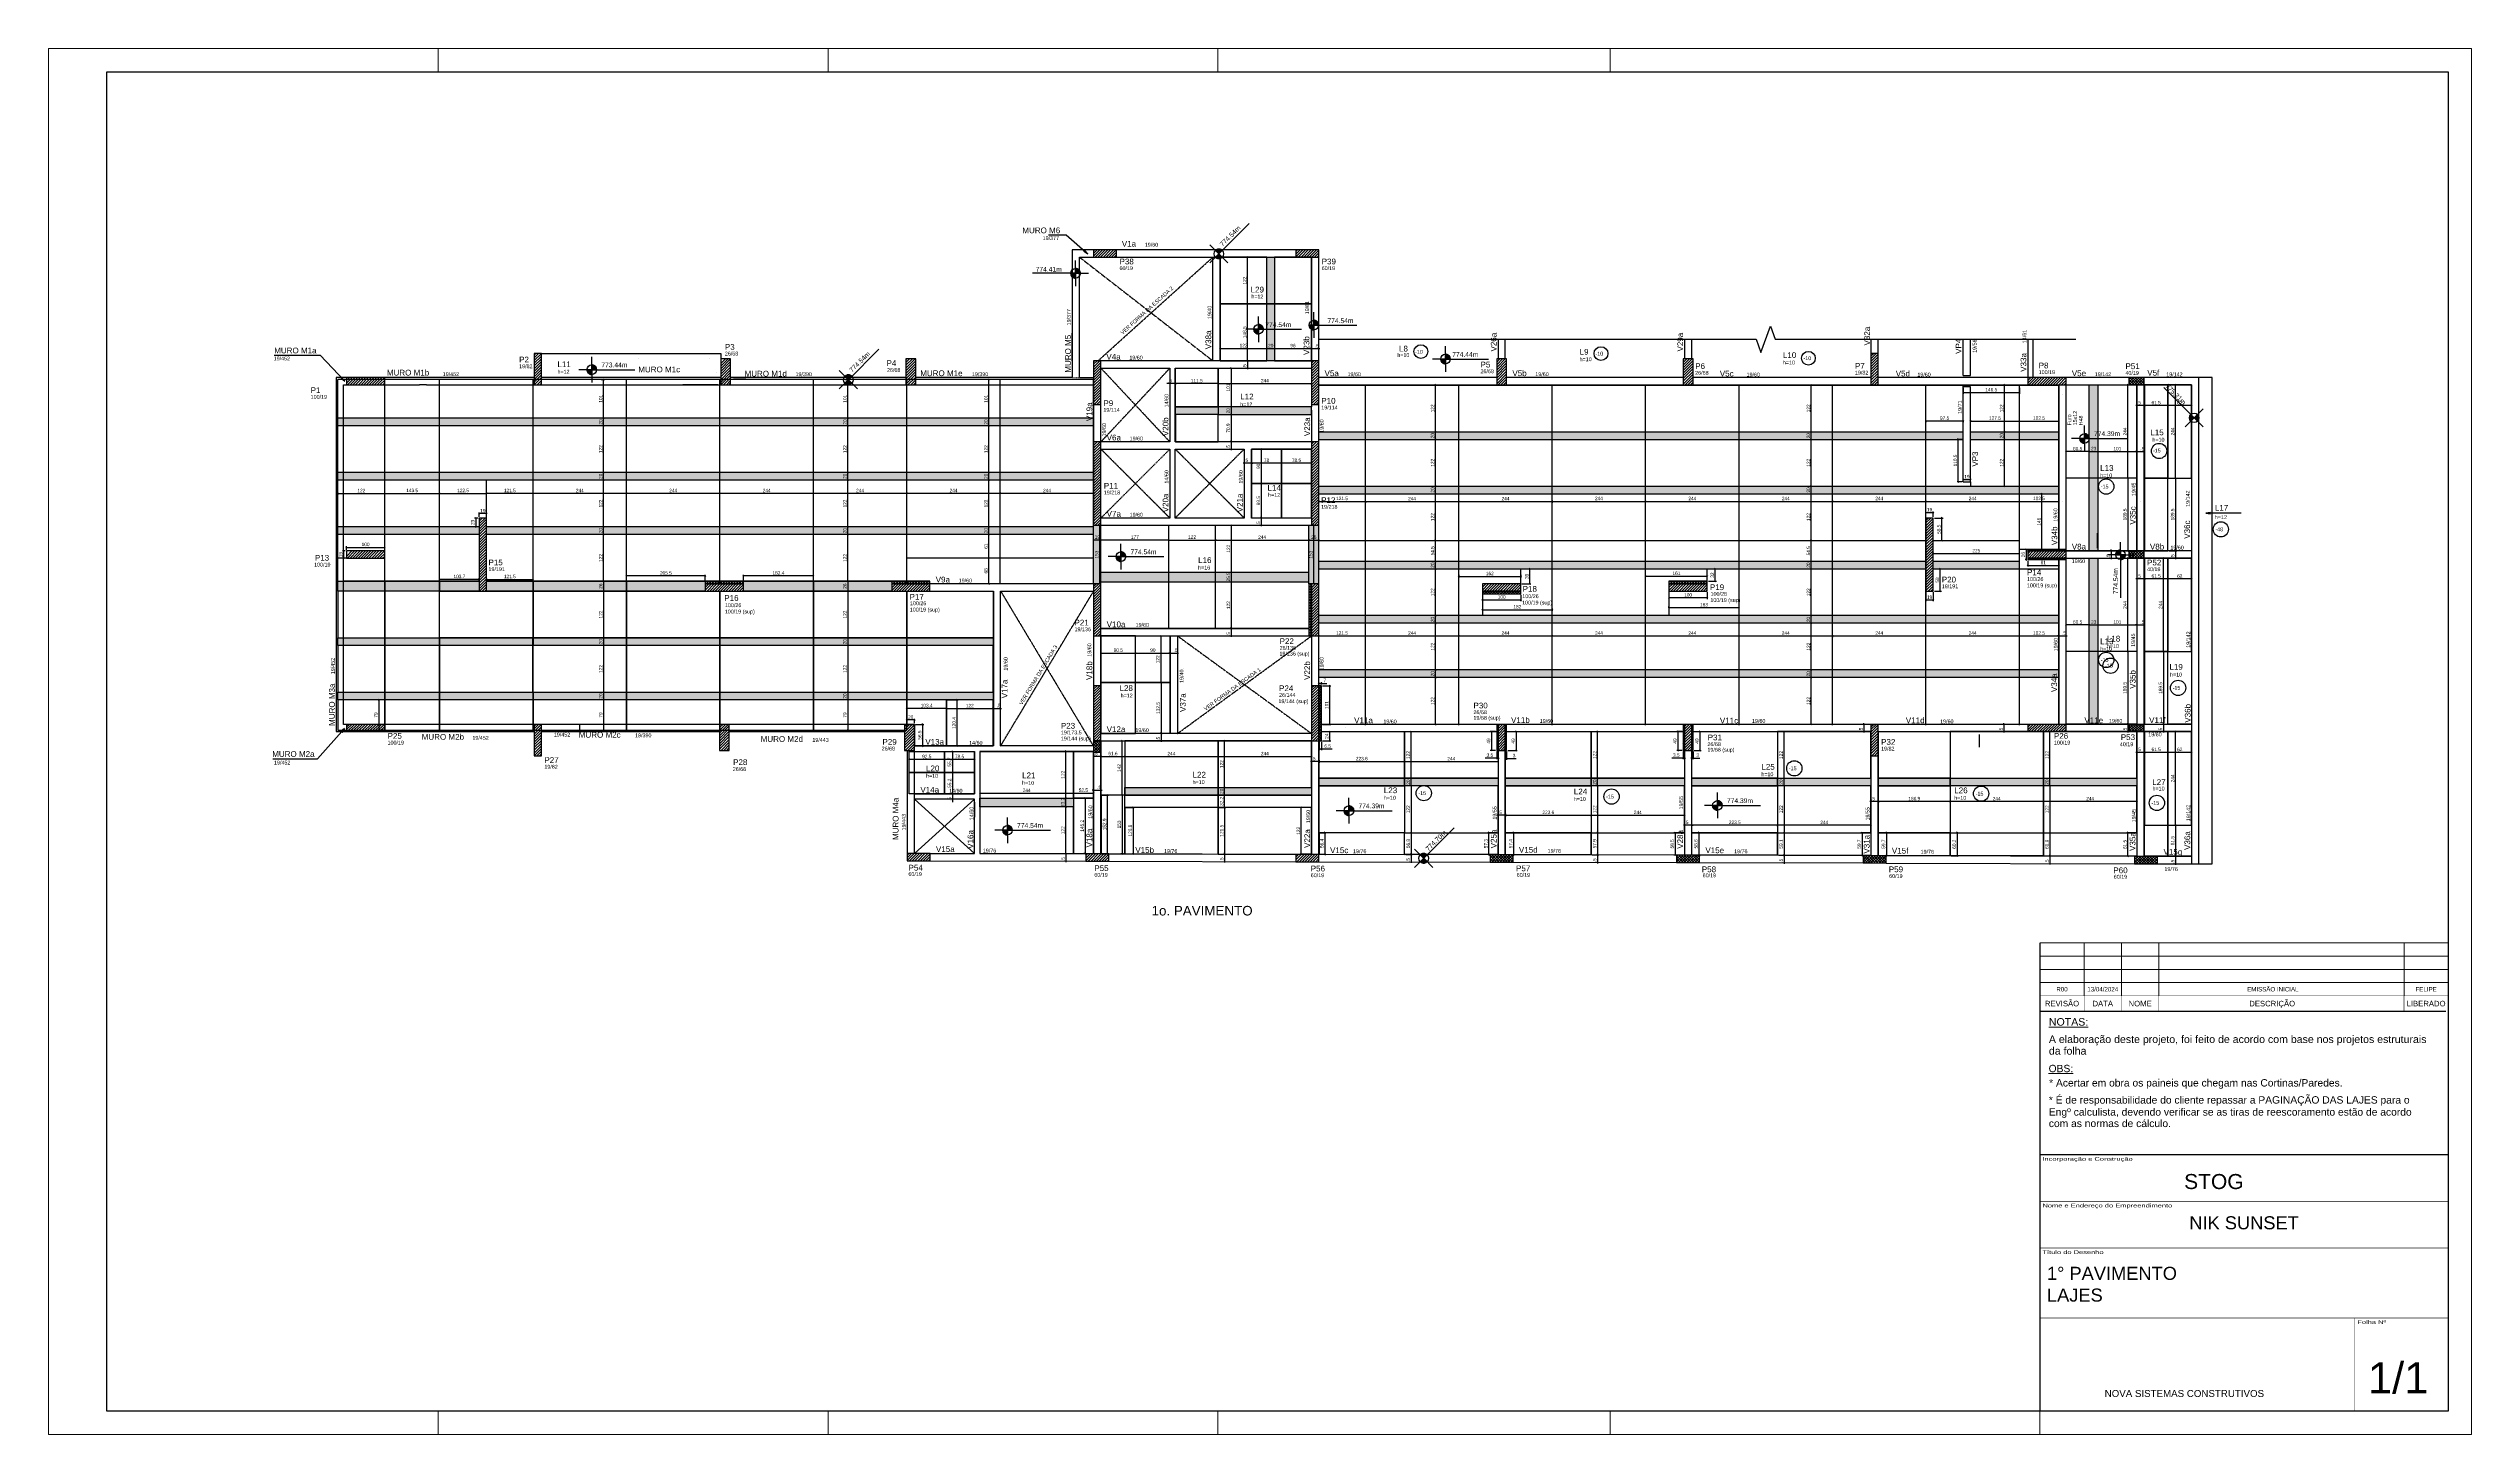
# Model space of a CAD drawing. Header units: millimetres. Extents: x 2332 to 8660, y 363 to 3984.
import ezdxf
from ezdxf.enums import TextEntityAlignment as Align

# ---------------------------------------------------------------- set-up
doc = ezdxf.new("R2010")
doc.units = ezdxf.units.MM
doc.linetypes.add('ESTILO_TQS_0002', pattern=[0.4, 0.1, -0.3])
doc.linetypes.add('HIDDEN', pattern=[0.375, 0.25, -0.125])
for name, color, linetype in [('1', 1, 'Continuous'), ('2', 2, 'Continuous'), ('3', 3, 'Continuous'), ('4', 4, 'Continuous'), ('7', 7, 'Continuous'), ('8', 8, 'Continuous'), ('COTA', 241, 'Continuous'), ('ES-VIGA', 3, 'Continuous'), ('L-D', 2, 'Continuous'), ('L-N', 4, 'Continuous'), ('P-D', 2, 'Continuous'), ('Painéis', 200, 'Continuous'), ('PIL-N', 4, 'Continuous'), ('Pilares', 5, 'Continuous'), ('SHAFT', 1, 'HIDDEN'), ('VIG-D', 2, 'Continuous'), ('VIG-N', 4, 'Continuous')]:
    doc.layers.add(name, color=color, linetype=linetype)
for name, color, linetype, lineweight in [('CARIMBO', 255, 'Continuous', 9), ('FOLHA', 255, 'Continuous', 5), ('Folhas', 255, 'Continuous', 9), ('Hachura', 251, 'Continuous', 9)]:
    doc.layers.add(name, color=color, linetype=linetype, lineweight=lineweight)
doc.styles.add('ARIAL', font='arial.ttf')
doc.styles.add('COTA TECNICA-50', font='techl___.ttf', dxfattribs={"height": 9})
doc.styles.get("Standard").update_dxf_attribs({"font": 'arial.ttf'})
doc.styles.add('Tecnologia', font='')
doc.styles.add('VERDANA', font='verdana.ttf', dxfattribs={"oblique": 15})
doc.styles.get('Tecnologia').set_extended_font_data('Forgotten Futurist')
doc.dimstyles.new('COTA PAINEL-50', dxfattribs={"dimtxt": 9, "dimasz": 3, "dimexe": 3, "dimexo": 3, "dimgap": 3, "dimtad": 1, "dimdec": 1, "dimzin": 12, "dimdsep": 46, "dimtxsty": 'COTA TECNICA-50', "dimblk1": 'OBLIQUE', "dimblk2": 'OBLIQUE', "dimsah": 1, "dimcen": 0.9, "dimclrd": 4, "dimclre": 4, "dimclrt": 240, "dimadec": 1, "dimazin": 3, "dimtfac": 1, "dimtdec": 1, "dimtmove": 0, "dimatfit": 3, "dimfxl": 1, "dimtolj": 1, "dimtzin": 12, "dimarcsym": 0})

# ---------------------------------------------------------------- blocks, each defined once
blk = doc.blocks.new('Carimbo Laje')
at = {"layer": 'CARIMBO', "color": 30}
for points, const_width in [([(124981.9, 144853.7), (123684.7, 144853.7), (123684.7, 144038.4)], 4.45), ([(123684.7, 144705.5), (124981.9, 144705.5)], 1.48), ([(123684.7, 144557.3), (124981.9, 144557.3)], 1.48), ([(123684.7, 144334.9), (124981.9, 144334.9)], 1.48), ([(124685.4, 144038.4), (124685.4, 144334.9)], 1.48), ([(123684.7, 144038.4), (124981.9, 144038.4)], 1.48)]:
    blk.add_lwpolyline(points, dxfattribs=dict(at, const_width=const_width))
at = {"color": 0, "linetype": 'Continuous', "ltscale": 5, "style": 'ARIAL'}
blk.add_text('NOVA SISTEMAS CONSTRUTIVOS', height=22.118, dxfattribs=at).set_placement((123890.4, 144083.7))
at = {"color": 7, "style": 'ARIAL'}
blk.add_attdef('INCORPORAÇÃO_E_CONTRUÇÃO', text='', height=45.7, dxfattribs=at).set_placement((124364.7, 144777.9), align=Align.MIDDLE_CENTER)
blk.add_attdef('NOME_DA_OBRA', text='', height=41.5, dxfattribs=at).set_placement((124333.3, 144616.6), align=Align.CENTER)
for tag, p in [('PAVIMENTO', (123706.9, 144455.9)), ('TIPO_DE_PROJETO', (123706.9, 144386.8))]:
    blk.add_attdef(tag, p, '', height=41.5, dxfattribs=at)
at = {"color": 7, "style": 'ARIAL', "oblique": 10}
blk.add_attdef('FOLHA_Nº', text='', height=111.2, dxfattribs=at).set_placement((124832.8, 144149.1), align=Align.CENTER)
at = {"layer": 'CARIMBO', "color": 7, "style": 'VERDANA'}
blk.add_attdef('ENDEREÇO', text='', height=14.8, dxfattribs=at).set_placement((124333.3, 144572.1), align=Align.CENTER)
at = {"layer": 'Folhas', "style": 'Tecnologia', "width": 1.5}
for s, p in [('Incorporação e Construção', (123692.5, 144846.3)), ('Nome e Endereço do Empreendimento', (123692.5, 144698.1)), ('Título do Desenho', (123692.5, 144549.8)), ('Folha Nº', (124693.1, 144327.5))]:
    blk.add_text(s, height=11.86, dxfattribs=at).set_placement(p, align=Align.TOP_LEFT)
blk = doc.blocks.new('Revisão Carimbo')
at = {"color": 30}
for p, q in [((0, 155), (925, 155)), ((0, 125), (925, 125)), ((100, 35), (100, 155)), ((184.66, 35), (184.66, 155)), ((269.32, 35), (269.32, 155)), ((825, 35), (825, 155)), ((0, 95), (925, 95)), ((0, 65), (925, 65))]:
    blk.add_line(p, q, dxfattribs=at)
for points, const_width in [([(0, 0), (0, 155)], 3), ([(0, 0), (920, 0)], 3), ([(0, 35), (925, 35)], 1), ([(100, 35), (100, 0)], 1), ([(184.66, 35), (184.66, 0)], 1), ([(269.32, 35), (269.32, 0)], 1), ([(825, 35), (825, 0)], 1)]:
    blk.add_lwpolyline(points, dxfattribs=dict(at, const_width=const_width))
at = {"color": 7, "style": 'ARIAL'}
for s, p in [('REVISÃO', (50, 17.5)), ('DATA', (142.33, 17.5)), ('NOME', (226.99, 17.5)), ('DESCRIÇÃO', (526.27, 17.5)), ('LIBERADO', (875, 17.5))]:
    blk.add_text(s, height=12.5, dxfattribs=at).set_placement(p, align=Align.MIDDLE_CENTER)
at = {"layer": 'CARIMBO', "color": 7, "style": 'ARIAL'}
for tag, p in [('REVISÃO_03', (50, 140)), ('REVISÃO_02', (50, 110)), ('DATA', (142.33, 140)), ('DATA', (142.33, 110)), ('NOME', (226.99, 140)), ('NOME', (226.99, 110)), ('LIBERADO', (875, 140)), ('LIBERADO', (875, 110)), ('REVISÃO_01', (50, 80)), ('REVISÃO_00', (50, 50)), ('DATA', (142.33, 80)), ('DATA', (142.33, 50)), ('NOME', (226.99, 80)), ('NOME', (226.99, 50)), ('LIBERADO', (875, 80)), ('LIBERADO', (875, 50))]:
    blk.add_attdef(tag, text='', height=10, dxfattribs=at).set_placement(p, align=Align.MIDDLE_CENTER)
for p in [(279.32, 140), (279.32, 110), (279.32, 80), (279.32, 50)]:
    blk.add_attdef('DESCRIÇÃO', text='', height=10, dxfattribs=at).set_placement(p, align=Align.MIDDLE_LEFT)
blk = doc.blocks.new('_Oblique')
at = {"color": 0, "linetype": 'ByBlock', "lineweight": -2}
blk.add_line((-0.5, -0.5), (0.5, 0.5), dxfattribs=at)
blk = doc.blocks.new('*D4')
at = {"layer": 'COTA', "color": 4, "lineweight": -2, "transparency": 16777216}
blk.add_line((5420.7, 3148.7), (5420.7, 3047.7), dxfattribs=at)
at = {"layer": 'Defpoints', "color": 0, "transparency": 16777216}
for p in [(5420.7, 3148.7), (5420.7, 3047.7), (5420.7, 3047.7)]:
    blk.add_point(p, dxfattribs=at)
at = {"layer": 'COTA', "color": 4, "lineweight": -2, "transparency": 16777216, "xscale": 3, "yscale": 3, "zscale": 3}
for p, rotation in [((5420.7, 3148.7), 90), ((5420.7, 3047.7), 270)]:
    blk.add_blockref('_Oblique', p, dxfattribs=dict(at, rotation=rotation))
at = {"layer": 'COTA', "color": 240, "transparency": 16777216, "insert": (5413.1, 3098.2), "char_height": 9, "attachment_point": 5, "rotation": 90, "style": 'COTA TECNICA-50'}
blk.add_mtext('\\A1;101', dxfattribs=at)
blk = doc.blocks.new('*D5')
at = {"layer": 'COTA', "color": 4, "lineweight": -2, "transparency": 16777216}
blk.add_line((5420.7, 3047.7), (5420.7, 3027.7), dxfattribs=at)
at = {"layer": 'Defpoints', "color": 0, "transparency": 16777216}
for p in [(5420.7, 3047.7), (5420.7, 3027.7), (5420.7, 3027.7)]:
    blk.add_point(p, dxfattribs=at)
at = {"layer": 'COTA', "color": 4, "lineweight": -2, "transparency": 16777216, "xscale": 3, "yscale": 3, "zscale": 3}
for p, rotation in [((5420.7, 3047.7), 90), ((5420.7, 3027.7), 270)]:
    blk.add_blockref('_Oblique', p, dxfattribs=dict(at, rotation=rotation))
at = {"layer": 'COTA', "color": 240, "transparency": 16777216, "insert": (5413.1, 3037.7), "char_height": 9, "attachment_point": 5, "rotation": 90, "style": 'COTA TECNICA-50'}
blk.add_mtext('\\A1;20', dxfattribs=at)
blk = doc.blocks.new('*D6')
at = {"layer": 'COTA', "color": 4, "lineweight": -2, "transparency": 16777216}
blk.add_line((5386.7, 3108.4), (5630.7, 3108.4), dxfattribs=at)
at = {"layer": 'Defpoints', "color": 0, "transparency": 16777216}
for p in [(5386.7, 3108.4), (5630.7, 3108.4), (5630.7, 3108.4)]:
    blk.add_point(p, dxfattribs=at)
at = {"layer": 'COTA', "color": 4, "lineweight": -2, "transparency": 16777216, "xscale": 3, "yscale": 3, "zscale": 3, "rotation": 180}
blk.add_blockref('_Oblique', (5386.7, 3108.4), dxfattribs=at)
at = {"layer": 'COTA', "color": 4, "lineweight": -2, "transparency": 16777216, "xscale": 3, "yscale": 3, "zscale": 3}
blk.add_blockref('_Oblique', (5630.7, 3108.4), dxfattribs=at)
at = {"layer": 'COTA', "color": 240, "transparency": 16777216, "insert": (5508.7, 3116), "char_height": 9, "attachment_point": 5, "style": 'COTA TECNICA-50'}
blk.add_mtext('\\A1;244', dxfattribs=at)
blk = doc.blocks.new('*D7')
at = {"layer": 'COTA', "color": 4, "lineweight": -2, "transparency": 16777216}
blk.add_line((5420.7, 3027.7), (5420.7, 2956.7), dxfattribs=at)
at = {"layer": 'Defpoints', "color": 0, "transparency": 16777216}
for p in [(5420.7, 3027.7), (5420.7, 2956.7), (5420.7, 2956.7)]:
    blk.add_point(p, dxfattribs=at)
at = {"layer": 'COTA', "color": 4, "lineweight": -2, "transparency": 16777216, "xscale": 3, "yscale": 3, "zscale": 3}
for p, rotation in [((5420.7, 3027.7), 90), ((5420.7, 2956.7), 270)]:
    blk.add_blockref('_Oblique', p, dxfattribs=dict(at, rotation=rotation))
at = {"layer": 'COTA', "color": 240, "transparency": 16777216, "insert": (5413.1, 2992.2), "char_height": 9, "attachment_point": 5, "rotation": 90, "style": 'COTA TECNICA-50'}
blk.add_mtext('\\A1;70.9', dxfattribs=at)
blk = doc.blocks.new('*D79')
at = {"layer": 'COTA', "color": 4, "lineweight": -2, "transparency": 16777216}
for p, q in [((5275.2, 3111), (5275.2, 3111.4)), ((5386.7, 3108.4), (5275.2, 3108.4))]:
    blk.add_line(p, q, dxfattribs=at)
at = {"layer": 'Defpoints', "color": 0, "transparency": 16777216}
for p in [(5275.2, 3108.4), (5275.2, 3108), (5386.7, 3108.4)]:
    blk.add_point(p, dxfattribs=at)
at = {"layer": 'COTA', "color": 4, "lineweight": -2, "transparency": 16777216, "xscale": 3, "yscale": 3, "zscale": 3, "rotation": 180}
blk.add_blockref('_Oblique', (5275.2, 3108.4), dxfattribs=at)
at = {"layer": 'COTA', "color": 4, "lineweight": -2, "transparency": 16777216, "xscale": 3, "yscale": 3, "zscale": 3}
blk.add_blockref('_Oblique', (5386.7, 3108.4), dxfattribs=at)
at = {"layer": 'COTA', "color": 240, "transparency": 16777216, "insert": (5330.9, 3116), "char_height": 9, "attachment_point": 5, "style": 'COTA TECNICA-50'}
blk.add_mtext('\\A1;111.5', dxfattribs=at)
blk = doc.blocks.new('*D80')
at = {"layer": 'COTA', "color": 4, "lineweight": -2, "transparency": 16777216}
for p, q in [((5420.7, 2956.7), (5420.7, 2959.7)), ((5420.7, 2956.7), (5420.7, 2956.2)), ((5420.7, 2956.2), (5420.7, 2934.6))]:
    blk.add_line(p, q, dxfattribs=at)
at = {"layer": 'Defpoints', "color": 0, "transparency": 16777216}
for p in [(5420.7, 2956.7), (5420.7, 2956.2), (5420.7, 2956.2)]:
    blk.add_point(p, dxfattribs=at)
at = {"layer": 'COTA', "color": 4, "lineweight": -2, "transparency": 16777216, "xscale": 3, "yscale": 3, "zscale": 3}
for p, rotation in [((5420.7, 2956.7), 270), ((5420.7, 2956.2), 90)]:
    blk.add_blockref('_Oblique', p, dxfattribs=dict(at, rotation=rotation))
at = {"layer": 'COTA', "color": 240, "transparency": 16777216, "insert": (5413.1, 2942.4), "char_height": 9, "attachment_point": 5, "rotation": 90, "style": 'COTA TECNICA-50'}
blk.add_mtext('\\A1;.5', dxfattribs=at)
blk = doc.blocks.new('*D81')
at = {"layer": 'COTA', "color": 4, "lineweight": -2, "transparency": 16777216}
for p, q in [((5274.7, 3108.4), (5253.1, 3108.4)), ((5275.2, 3108.4), (5274.7, 3108.4)), ((5275.2, 3108.4), (5278.2, 3108.4))]:
    blk.add_line(p, q, dxfattribs=at)
at = {"layer": 'Defpoints', "color": 0, "transparency": 16777216}
for p in [(5274.7, 3108.4), (5274.7, 3108.4), (5275.2, 3108.4)]:
    blk.add_point(p, dxfattribs=at)
at = {"layer": 'COTA', "color": 4, "lineweight": -2, "transparency": 16777216, "xscale": 3, "yscale": 3, "zscale": 3}
blk.add_blockref('_Oblique', (5274.7, 3108.4), dxfattribs=at)
at = {"layer": 'COTA', "color": 4, "lineweight": -2, "transparency": 16777216, "xscale": 3, "yscale": 3, "zscale": 3, "rotation": 180}
blk.add_blockref('_Oblique', (5275.2, 3108.4), dxfattribs=at)
at = {"layer": 'COTA', "color": 240, "transparency": 16777216, "insert": (5260.9, 3116), "char_height": 9, "attachment_point": 5, "style": 'COTA TECNICA-50'}
blk.add_mtext('\\A1;.5', dxfattribs=at)
blk = doc.blocks.new('*D82')
at = {"layer": 'COTA', "color": 4, "lineweight": -2, "transparency": 16777216}
blk.add_line((5630.7, 2900.5), (5552.2, 2900.5), dxfattribs=at)
at = {"layer": 'Defpoints', "color": 0, "transparency": 16777216}
for p in [(5552.2, 2900.5), (5552.2, 2900.5), (5630.7, 2900.5)]:
    blk.add_point(p, dxfattribs=at)
at = {"layer": 'COTA', "color": 4, "lineweight": -2, "transparency": 16777216, "xscale": 3, "yscale": 3, "zscale": 3, "rotation": 180}
blk.add_blockref('_Oblique', (5552.2, 2900.5), dxfattribs=at)
at = {"layer": 'COTA', "color": 4, "lineweight": -2, "transparency": 16777216, "xscale": 3, "yscale": 3, "zscale": 3}
blk.add_blockref('_Oblique', (5630.7, 2900.5), dxfattribs=at)
at = {"layer": 'COTA', "color": 240, "transparency": 16777216, "insert": (5591.4, 2908.1), "char_height": 9, "attachment_point": 5, "style": 'COTA TECNICA-50'}
blk.add_mtext('\\A1;78.5', dxfattribs=at)
blk = doc.blocks.new('*D83')
at = {"layer": 'COTA', "color": 4, "lineweight": -2, "transparency": 16777216}
blk.add_line((5552.2, 2900.5), (5474.2, 2900.5), dxfattribs=at)
at = {"layer": 'Defpoints', "color": 0, "transparency": 16777216}
for p in [(5474.2, 2900.5), (5474.2, 2900.5), (5552.2, 2900.5)]:
    blk.add_point(p, dxfattribs=at)
at = {"layer": 'COTA', "color": 4, "lineweight": -2, "transparency": 16777216, "xscale": 3, "yscale": 3, "zscale": 3, "rotation": 180}
blk.add_blockref('_Oblique', (5474.2, 2900.5), dxfattribs=at)
at = {"layer": 'COTA', "color": 4, "lineweight": -2, "transparency": 16777216, "xscale": 3, "yscale": 3, "zscale": 3}
blk.add_blockref('_Oblique', (5552.2, 2900.5), dxfattribs=at)
at = {"layer": 'COTA', "color": 240, "transparency": 16777216, "insert": (5513.2, 2908.1), "char_height": 9, "attachment_point": 5, "style": 'COTA TECNICA-50'}
blk.add_mtext('\\A1;78', dxfattribs=at)
blk = doc.blocks.new('*D84')
at = {"layer": 'COTA', "color": 4, "lineweight": -2, "transparency": 16777216}
for p, q in [((5473.7, 2900.5), (5452.1, 2900.5)), ((5474.2, 2900.5), (5473.7, 2900.5)), ((5474.2, 2900.5), (5477.2, 2900.5))]:
    blk.add_line(p, q, dxfattribs=at)
at = {"layer": 'Defpoints', "color": 0, "transparency": 16777216}
for p in [(5473.7, 2900.5), (5473.7, 2900.5), (5474.2, 2900.5)]:
    blk.add_point(p, dxfattribs=at)
at = {"layer": 'COTA', "color": 4, "lineweight": -2, "transparency": 16777216, "xscale": 3, "yscale": 3, "zscale": 3}
blk.add_blockref('_Oblique', (5473.7, 2900.5), dxfattribs=at)
at = {"layer": 'COTA', "color": 4, "lineweight": -2, "transparency": 16777216, "xscale": 3, "yscale": 3, "zscale": 3, "rotation": 180}
blk.add_blockref('_Oblique', (5474.2, 2900.5), dxfattribs=at)
at = {"layer": 'COTA', "color": 240, "transparency": 16777216, "insert": (5459.9, 2908.1), "char_height": 9, "attachment_point": 5, "style": 'COTA TECNICA-50'}
blk.add_mtext('\\A1;.5', dxfattribs=at)
blk = doc.blocks.new('*D85')
at = {"layer": 'COTA', "color": 4, "lineweight": -2, "transparency": 16777216}
blk.add_line((5499.4, 2937.2), (5499.4, 2847.2), dxfattribs=at)
at = {"layer": 'Defpoints', "color": 0, "transparency": 16777216}
for p in [(5499.4, 2937.2), (5499.4, 2847.2), (5499.4, 2847.2)]:
    blk.add_point(p, dxfattribs=at)
at = {"layer": 'COTA', "color": 4, "lineweight": -2, "transparency": 16777216, "xscale": 3, "yscale": 3, "zscale": 3}
for p, rotation in [((5499.4, 2937.2), 90), ((5499.4, 2847.2), 270)]:
    blk.add_blockref('_Oblique', p, dxfattribs=dict(at, rotation=rotation))
at = {"layer": 'COTA', "color": 240, "transparency": 16777216, "insert": (5491.8, 2892.2), "char_height": 9, "attachment_point": 5, "rotation": 90, "style": 'COTA TECNICA-50'}
blk.add_mtext('\\A1;90', dxfattribs=at)
blk = doc.blocks.new('*D86')
at = {"layer": 'COTA', "color": 4, "lineweight": -2, "transparency": 16777216}
blk.add_line((5499.4, 2847.2), (5499.4, 2757.7), dxfattribs=at)
at = {"layer": 'Defpoints', "color": 0, "transparency": 16777216}
for p in [(5499.4, 2847.2), (5499.4, 2757.7), (5499.4, 2757.7)]:
    blk.add_point(p, dxfattribs=at)
at = {"layer": 'COTA', "color": 4, "lineweight": -2, "transparency": 16777216, "xscale": 3, "yscale": 3, "zscale": 3}
for p, rotation in [((5499.4, 2847.2), 90), ((5499.4, 2757.7), 270)]:
    blk.add_blockref('_Oblique', p, dxfattribs=dict(at, rotation=rotation))
at = {"layer": 'COTA', "color": 240, "transparency": 16777216, "insert": (5491.8, 2802.5), "char_height": 9, "attachment_point": 5, "rotation": 90, "style": 'COTA TECNICA-50'}
blk.add_mtext('\\A1;89.5', dxfattribs=at)
blk = doc.blocks.new('*D87')
at = {"layer": 'COTA', "color": 4, "lineweight": -2, "transparency": 16777216}
for p, q in [((5499.4, 2757.7), (5499.4, 2760.7)), ((5499.4, 2757.7), (5499.4, 2757.2)), ((5499.4, 2757.2), (5499.4, 2735.6))]:
    blk.add_line(p, q, dxfattribs=at)
at = {"layer": 'Defpoints', "color": 0, "transparency": 16777216}
for p in [(5499.4, 2757.7), (5499.4, 2757.2), (5499.4, 2757.2)]:
    blk.add_point(p, dxfattribs=at)
at = {"layer": 'COTA', "color": 4, "lineweight": -2, "transparency": 16777216, "xscale": 3, "yscale": 3, "zscale": 3}
for p, rotation in [((5499.4, 2757.7), 270), ((5499.4, 2757.2), 90)]:
    blk.add_blockref('_Oblique', p, dxfattribs=dict(at, rotation=rotation))
at = {"layer": 'COTA', "color": 240, "transparency": 16777216, "insert": (5491.8, 2743.4), "char_height": 9, "attachment_point": 5, "rotation": 90, "style": 'COTA TECNICA-50'}
blk.add_mtext('\\A1;.5', dxfattribs=at)
blk = doc.blocks.new('*D88')
at = {"layer": 'COTA', "color": 4, "lineweight": -2, "transparency": 16777216}
blk.add_line((5463.5, 3168.2), (5463.5, 3316.7), dxfattribs=at)
at = {"layer": 'Defpoints', "color": 0, "transparency": 16777216}
for p in [(5463.5, 3316.7), (5463.5, 3316.7), (5463.5, 3168.2)]:
    blk.add_point(p, dxfattribs=at)
at = {"layer": 'COTA', "color": 4, "lineweight": -2, "transparency": 16777216, "xscale": 3, "yscale": 3, "zscale": 3}
for p, rotation in [((5463.5, 3316.7), 90), ((5463.5, 3168.2), 270)]:
    blk.add_blockref('_Oblique', p, dxfattribs=dict(at, rotation=rotation))
at = {"layer": 'COTA', "color": 240, "transparency": 16777216, "insert": (5455.9, 3242.5), "char_height": 9, "attachment_point": 5, "rotation": 90, "style": 'COTA TECNICA-50'}
blk.add_mtext('\\A1;148.5', dxfattribs=at)
blk = doc.blocks.new('*D89')
at = {"layer": 'COTA', "color": 4, "lineweight": -2, "transparency": 16777216}
blk.add_line((5463.5, 3316.7), (5463.5, 3438.7), dxfattribs=at)
at = {"layer": 'Defpoints', "color": 0, "transparency": 16777216}
for p in [(5463.5, 3438.7), (5463.5, 3438.7), (5463.5, 3316.7)]:
    blk.add_point(p, dxfattribs=at)
at = {"layer": 'COTA', "color": 4, "lineweight": -2, "transparency": 16777216, "xscale": 3, "yscale": 3, "zscale": 3}
for p, rotation in [((5463.5, 3438.7), 90), ((5463.5, 3316.7), 270)]:
    blk.add_blockref('_Oblique', p, dxfattribs=dict(at, rotation=rotation))
at = {"layer": 'COTA', "color": 240, "transparency": 16777216, "insert": (5455.9, 3377.7), "char_height": 9, "attachment_point": 5, "rotation": 90, "style": 'COTA TECNICA-50'}
blk.add_mtext('\\A1;122', dxfattribs=at)
blk = doc.blocks.new('*D90')
at = {"layer": 'COTA', "color": 4, "lineweight": -2, "transparency": 16777216}
blk.add_line((5392.2, 3200.5), (5514.2, 3200.5), dxfattribs=at)
at = {"layer": 'Defpoints', "color": 0, "transparency": 16777216}
for p in [(5392.2, 3200.5), (5514.2, 3200.5), (5514.2, 3200.5)]:
    blk.add_point(p, dxfattribs=at)
at = {"layer": 'COTA', "color": 4, "lineweight": -2, "transparency": 16777216, "xscale": 3, "yscale": 3, "zscale": 3, "rotation": 180}
blk.add_blockref('_Oblique', (5392.2, 3200.5), dxfattribs=at)
at = {"layer": 'COTA', "color": 4, "lineweight": -2, "transparency": 16777216, "xscale": 3, "yscale": 3, "zscale": 3}
blk.add_blockref('_Oblique', (5514.2, 3200.5), dxfattribs=at)
at = {"layer": 'COTA', "color": 240, "transparency": 16777216, "insert": (5453.2, 3208), "char_height": 9, "attachment_point": 5, "style": 'COTA TECNICA-50'}
blk.add_mtext('\\A1;122', dxfattribs=at)
blk = doc.blocks.new('*D91')
at = {"layer": 'COTA', "color": 4, "lineweight": -2, "transparency": 16777216}
for p, q in [((5514.2, 3200.1), (5534.2, 3200.1)), ((5534.2, 3197.5), (5534.2, 3197.1))]:
    blk.add_line(p, q, dxfattribs=at)
at = {"layer": 'Defpoints', "color": 0, "transparency": 16777216}
for p in [(5514.2, 3200.1), (5534.2, 3200.5), (5534.2, 3200.1)]:
    blk.add_point(p, dxfattribs=at)
at = {"layer": 'COTA', "color": 4, "lineweight": -2, "transparency": 16777216, "xscale": 3, "yscale": 3, "zscale": 3, "rotation": 180}
blk.add_blockref('_Oblique', (5514.2, 3200.1), dxfattribs=at)
at = {"layer": 'COTA', "color": 4, "lineweight": -2, "transparency": 16777216, "xscale": 3, "yscale": 3, "zscale": 3}
blk.add_blockref('_Oblique', (5534.2, 3200.1), dxfattribs=at)
at = {"layer": 'COTA', "color": 240, "transparency": 16777216, "insert": (5524.2, 3207.7), "char_height": 9, "attachment_point": 5, "style": 'COTA TECNICA-50'}
blk.add_mtext('\\A1;20', dxfattribs=at)
blk = doc.blocks.new('*D92')
at = {"layer": 'COTA', "color": 4, "lineweight": -2, "transparency": 16777216}
for p, q in [((5534.2, 3200.1), (5630.2, 3200.1)), ((5630.2, 3197.5), (5630.2, 3197.1))]:
    blk.add_line(p, q, dxfattribs=at)
at = {"layer": 'Defpoints', "color": 0, "transparency": 16777216}
for p in [(5534.2, 3200.1), (5630.2, 3200.5), (5630.2, 3200.1)]:
    blk.add_point(p, dxfattribs=at)
at = {"layer": 'COTA', "color": 4, "lineweight": -2, "transparency": 16777216, "xscale": 3, "yscale": 3, "zscale": 3, "rotation": 180}
blk.add_blockref('_Oblique', (5534.2, 3200.1), dxfattribs=at)
at = {"layer": 'COTA', "color": 4, "lineweight": -2, "transparency": 16777216, "xscale": 3, "yscale": 3, "zscale": 3}
blk.add_blockref('_Oblique', (5630.2, 3200.1), dxfattribs=at)
at = {"layer": 'COTA', "color": 240, "transparency": 16777216, "insert": (5582.2, 3207.7), "char_height": 9, "attachment_point": 5, "style": 'COTA TECNICA-50'}
blk.add_mtext('\\A1;96', dxfattribs=at)
blk = doc.blocks.new('*D8')
at = {"layer": 'COTA', "color": 4, "lineweight": -2, "transparency": 16777216}
for p, q in [((5463.5, 3168.2), (5463.5, 3171.2)), ((5463.5, 3168.2), (5463.5, 3167.7)), ((5463.5, 3167.7), (5463.5, 3146.1))]:
    blk.add_line(p, q, dxfattribs=at)
at = {"layer": 'Defpoints', "color": 0, "transparency": 16777216}
for p in [(5463.5, 3168.2), (5463.5, 3167.7), (5463.5, 3167.7)]:
    blk.add_point(p, dxfattribs=at)
at = {"layer": 'COTA', "color": 4, "lineweight": -2, "transparency": 16777216, "xscale": 3, "yscale": 3, "zscale": 3}
for p, rotation in [((5463.5, 3168.2), 270), ((5463.5, 3167.7), 90)]:
    blk.add_blockref('_Oblique', p, dxfattribs=dict(at, rotation=rotation))
at = {"layer": 'COTA', "color": 240, "transparency": 16777216, "insert": (5455.9, 3153.9), "char_height": 9, "attachment_point": 5, "rotation": 90, "style": 'COTA TECNICA-50'}
blk.add_mtext('\\A1;.5', dxfattribs=at)
blk = doc.blocks.new('*D9')
at = {"layer": 'COTA', "color": 4, "lineweight": -2, "transparency": 16777216}
for p, q in [((5630.2, 3200.1), (5627.2, 3200.1)), ((5630.2, 3200.1), (5630.7, 3200.1)), ((5630.7, 3200.1), (5652.3, 3200.1))]:
    blk.add_line(p, q, dxfattribs=at)
at = {"layer": 'Defpoints', "color": 0, "transparency": 16777216}
for p in [(5630.2, 3200.1), (5630.7, 3200.1), (5630.7, 3200.1)]:
    blk.add_point(p, dxfattribs=at)
at = {"layer": 'COTA', "color": 4, "lineweight": -2, "transparency": 16777216, "xscale": 3, "yscale": 3, "zscale": 3}
blk.add_blockref('_Oblique', (5630.2, 3200.1), dxfattribs=at)
at = {"layer": 'COTA', "color": 4, "lineweight": -2, "transparency": 16777216, "xscale": 3, "yscale": 3, "zscale": 3, "rotation": 180}
blk.add_blockref('_Oblique', (5630.7, 3200.1), dxfattribs=at)
at = {"layer": 'COTA', "color": 240, "transparency": 16777216, "insert": (5644.5, 3207.7), "char_height": 9, "attachment_point": 5, "style": 'COTA TECNICA-50'}
blk.add_mtext('\\A1;.5', dxfattribs=at)
blk = doc.blocks.new('*D93')
at = {"layer": 'COTA', "color": 4, "lineweight": -2, "transparency": 16777216}
for p, q in [((5080.7, 2404.6), (5171.2, 2404.6)), ((5080.7, 2403.5), (5080.7, 2401.6))]:
    blk.add_line(p, q, dxfattribs=at)
at = {"layer": 'Defpoints', "color": 0, "transparency": 16777216}
for p in [(5080.7, 2406.5), (5171.2, 2404.6), (5171.2, 2404.6)]:
    blk.add_point(p, dxfattribs=at)
at = {"layer": 'COTA', "color": 4, "lineweight": -2, "transparency": 16777216, "xscale": 3, "yscale": 3, "zscale": 3, "rotation": 180}
blk.add_blockref('_Oblique', (5080.7, 2404.6), dxfattribs=at)
at = {"layer": 'COTA', "color": 4, "lineweight": -2, "transparency": 16777216, "xscale": 3, "yscale": 3, "zscale": 3}
blk.add_blockref('_Oblique', (5171.2, 2404.6), dxfattribs=at)
at = {"layer": 'COTA', "color": 240, "transparency": 16777216, "insert": (5125.9, 2412.2), "char_height": 9, "attachment_point": 5, "style": 'COTA TECNICA-50'}
blk.add_mtext('\\A1;90.5', dxfattribs=at)
blk = doc.blocks.new('*D94')
at = {"layer": 'COTA', "color": 4, "lineweight": -2, "transparency": 16777216}
for p, q in [((5171.2, 2404.6), (5261.2, 2404.6)), ((5261.2, 2403.5), (5261.2, 2401.6))]:
    blk.add_line(p, q, dxfattribs=at)
at = {"layer": 'Defpoints', "color": 0, "transparency": 16777216}
for p in [(5261.2, 2406.5), (5171.2, 2404.6), (5261.2, 2404.6)]:
    blk.add_point(p, dxfattribs=at)
at = {"layer": 'COTA', "color": 4, "lineweight": -2, "transparency": 16777216, "xscale": 3, "yscale": 3, "zscale": 3, "rotation": 180}
blk.add_blockref('_Oblique', (5171.2, 2404.6), dxfattribs=at)
at = {"layer": 'COTA', "color": 4, "lineweight": -2, "transparency": 16777216, "xscale": 3, "yscale": 3, "zscale": 3}
blk.add_blockref('_Oblique', (5261.2, 2404.6), dxfattribs=at)
at = {"layer": 'COTA', "color": 240, "transparency": 16777216, "insert": (5216.2, 2412.2), "char_height": 9, "attachment_point": 5, "style": 'COTA TECNICA-50'}
blk.add_mtext('\\A1;90', dxfattribs=at)
blk = doc.blocks.new('*D10')
at = {"layer": 'COTA', "color": 4, "lineweight": -2, "transparency": 16777216}
for p, q in [((5261.2, 2404.6), (5258.2, 2404.6)), ((5261.2, 2404.6), (5261.7, 2404.6)), ((5261.7, 2404.6), (5283.3, 2404.6))]:
    blk.add_line(p, q, dxfattribs=at)
at = {"layer": 'Defpoints', "color": 0, "transparency": 16777216}
for p in [(5261.2, 2404.6), (5261.7, 2404.6), (5261.7, 2404.6)]:
    blk.add_point(p, dxfattribs=at)
at = {"layer": 'COTA', "color": 4, "lineweight": -2, "transparency": 16777216, "xscale": 3, "yscale": 3, "zscale": 3}
blk.add_blockref('_Oblique', (5261.2, 2404.6), dxfattribs=at)
at = {"layer": 'COTA', "color": 4, "lineweight": -2, "transparency": 16777216, "xscale": 3, "yscale": 3, "zscale": 3, "rotation": 180}
blk.add_blockref('_Oblique', (5261.7, 2404.6), dxfattribs=at)
at = {"layer": 'COTA', "color": 240, "transparency": 16777216, "insert": (5275.5, 2412.2), "char_height": 9, "attachment_point": 5, "style": 'COTA TECNICA-50'}
blk.add_mtext('\\A1;.5', dxfattribs=at)
blk = doc.blocks.new('*D95')
at = {"layer": 'COTA', "color": 4, "lineweight": -2, "transparency": 16777216}
blk.add_line((5236.7, 2449.2), (5236.7, 2327.2), dxfattribs=at)
at = {"layer": 'Defpoints', "color": 0, "transparency": 16777216}
for p in [(5236.7, 2449.2), (5236.7, 2327.2), (5236.7, 2327.2)]:
    blk.add_point(p, dxfattribs=at)
at = {"layer": 'COTA', "color": 4, "lineweight": -2, "transparency": 16777216, "xscale": 3, "yscale": 3, "zscale": 3}
for p, rotation in [((5236.7, 2449.2), 90), ((5236.7, 2327.2), 270)]:
    blk.add_blockref('_Oblique', p, dxfattribs=dict(at, rotation=rotation))
at = {"layer": 'COTA', "color": 240, "transparency": 16777216, "insert": (5229.1, 2388.2), "char_height": 9, "attachment_point": 5, "rotation": 90, "style": 'COTA TECNICA-50'}
blk.add_mtext('\\A1;122', dxfattribs=at)
blk = doc.blocks.new('*D96')
at = {"layer": 'COTA', "color": 4, "lineweight": -2, "transparency": 16777216}
for p, q in [((5237.9, 2327.2), (5237.9, 2194.7)), ((5239.7, 2327.2), (5240.9, 2327.2)), ((5239.7, 2194.7), (5240.9, 2194.7))]:
    blk.add_line(p, q, dxfattribs=at)
at = {"layer": 'Defpoints', "color": 0, "transparency": 16777216}
for p in [(5236.7, 2327.2), (5236.7, 2194.7), (5237.9, 2194.7)]:
    blk.add_point(p, dxfattribs=at)
at = {"layer": 'COTA', "color": 4, "lineweight": -2, "transparency": 16777216, "xscale": 3, "yscale": 3, "zscale": 3}
for p, rotation in [((5237.9, 2327.2), 90), ((5237.9, 2194.7), 270)]:
    blk.add_blockref('_Oblique', p, dxfattribs=dict(at, rotation=rotation))
at = {"layer": 'COTA', "color": 240, "transparency": 16777216, "insert": (5230.2, 2261), "char_height": 9, "attachment_point": 5, "rotation": 90, "style": 'COTA TECNICA-50'}
blk.add_mtext('\\A1;132.5', dxfattribs=at)
blk = doc.blocks.new('*D11')
at = {"layer": 'COTA', "color": 4, "lineweight": -2, "transparency": 16777216}
for p, q in [((5237.9, 2194.7), (5237.9, 2197.7)), ((5237.9, 2194.7), (5237.9, 2194.2)), ((5237.9, 2194.2), (5237.9, 2172.6))]:
    blk.add_line(p, q, dxfattribs=at)
at = {"layer": 'Defpoints', "color": 0, "transparency": 16777216}
for p in [(5237.9, 2194.7), (5237.9, 2194.2), (5237.9, 2194.2)]:
    blk.add_point(p, dxfattribs=at)
at = {"layer": 'COTA', "color": 4, "lineweight": -2, "transparency": 16777216, "xscale": 3, "yscale": 3, "zscale": 3}
for p, rotation in [((5237.9, 2194.7), 270), ((5237.9, 2194.2), 90)]:
    blk.add_blockref('_Oblique', p, dxfattribs=dict(at, rotation=rotation))
at = {"layer": 'COTA', "color": 240, "transparency": 16777216, "insert": (5230.3, 2180.4), "char_height": 9, "attachment_point": 5, "rotation": 90, "style": 'COTA TECNICA-50'}
blk.add_mtext('\\A1;.5', dxfattribs=at)
blk = doc.blocks.new('*D12')
at = {"layer": 'COTA', "color": 4, "lineweight": -2, "transparency": 16777216}
blk.add_line((4989, 2002.5), (4989, 2025.7), dxfattribs=at)
at = {"layer": 'Defpoints', "color": 0, "transparency": 16777216}
for p in [(4989, 2025.7), (4989, 2025.7), (4989, 2002.5)]:
    blk.add_point(p, dxfattribs=at)
at = {"layer": 'COTA', "color": 4, "lineweight": -2, "transparency": 16777216, "xscale": 3, "yscale": 3, "zscale": 3}
for p, rotation in [((4989, 2025.7), 90), ((4989, 2002.5), 270)]:
    blk.add_blockref('_Oblique', p, dxfattribs=dict(at, rotation=rotation))
at = {"layer": 'COTA', "color": 240, "transparency": 16777216, "insert": (4981.3, 2014.1), "char_height": 9, "attachment_point": 5, "rotation": 90, "style": 'COTA TECNICA-50'}
blk.add_mtext('\\A1;23.2', dxfattribs=at)
blk = doc.blocks.new('*D13')
at = {"layer": 'COTA', "color": 4, "lineweight": -2, "transparency": 16777216}
for p, q in [((4987.5, 2147.7), (4986, 2147.7)), ((4989, 2025.7), (4989, 2147.7))]:
    blk.add_line(p, q, dxfattribs=at)
at = {"layer": 'Defpoints', "color": 0, "transparency": 16777216}
for p in [(4989, 2147.7), (4990.5, 2147.7), (4989, 2025.7)]:
    blk.add_point(p, dxfattribs=at)
at = {"layer": 'COTA', "color": 4, "lineweight": -2, "transparency": 16777216, "xscale": 3, "yscale": 3, "zscale": 3}
for p, rotation in [((4989, 2147.7), 90), ((4989, 2025.7), 270)]:
    blk.add_blockref('_Oblique', p, dxfattribs=dict(at, rotation=rotation))
at = {"layer": 'COTA', "color": 240, "transparency": 16777216, "insert": (4981.5, 2086.7), "char_height": 9, "attachment_point": 5, "rotation": 90, "style": 'COTA TECNICA-50'}
blk.add_mtext('\\A1;122', dxfattribs=at)
blk = doc.blocks.new('*D14')
at = {"layer": 'COTA', "color": 4, "lineweight": -2, "transparency": 16777216}
for p, q in [((4987.5, 2002.5), (4986, 2002.5)), ((4989, 1880.5), (4989, 2002.5))]:
    blk.add_line(p, q, dxfattribs=at)
at = {"layer": 'Defpoints', "color": 0, "transparency": 16777216}
for p in [(4989, 2002.5), (4990.5, 2002.5), (4989, 1880.5)]:
    blk.add_point(p, dxfattribs=at)
at = {"layer": 'COTA', "color": 4, "lineweight": -2, "transparency": 16777216, "xscale": 3, "yscale": 3, "zscale": 3}
for p, rotation in [((4989, 2002.5), 90), ((4989, 1880.5), 270)]:
    blk.add_blockref('_Oblique', p, dxfattribs=dict(at, rotation=rotation))
at = {"layer": 'COTA', "color": 240, "transparency": 16777216, "insert": (4981.5, 1941.5), "char_height": 9, "attachment_point": 5, "rotation": 90, "style": 'COTA TECNICA-50'}
blk.add_mtext('\\A1;122', dxfattribs=at)
blk = doc.blocks.new('*D15')
at = {"layer": 'COTA', "color": 4, "lineweight": -2, "transparency": 16777216}
for p, q in [((4989, 1880.5), (4989, 1883.5)), ((4989, 1880.5), (4989, 1880)), ((4989, 1880), (4989, 1858.4)), ((4992, 1880), (4992, 1880))]:
    blk.add_line(p, q, dxfattribs=at)
at = {"layer": 'Defpoints', "color": 0, "transparency": 16777216}
for p in [(4989, 1880.5), (4989, 1880), (4989, 1880)]:
    blk.add_point(p, dxfattribs=at)
at = {"layer": 'COTA', "color": 4, "lineweight": -2, "transparency": 16777216, "xscale": 3, "yscale": 3, "zscale": 3}
for p, rotation in [((4989, 1880.5), 270), ((4989, 1880), 90)]:
    blk.add_blockref('_Oblique', p, dxfattribs=dict(at, rotation=rotation))
at = {"layer": 'COTA', "color": 240, "transparency": 16777216, "insert": (4981.4, 1866.2), "char_height": 9, "attachment_point": 5, "rotation": 90, "style": 'COTA TECNICA-50'}
blk.add_mtext('\\A1;.5', dxfattribs=at)
blk = doc.blocks.new('*D16')
at = {"layer": 'COTA', "color": 4, "lineweight": -2, "transparency": 16777216}
for p, q in [((4764.7, 2042.5), (4764.7, 2035.5)), ((4764.7, 2038.5), (5008.7, 2038.5)), ((5008.7, 2042.5), (5008.7, 2035.5))]:
    blk.add_line(p, q, dxfattribs=at)
at = {"layer": 'Defpoints', "color": 0, "transparency": 16777216}
for p in [(4764.7, 2045.5), (5008.7, 2045.5), (5008.7, 2038.5)]:
    blk.add_point(p, dxfattribs=at)
at = {"layer": 'COTA', "color": 4, "lineweight": -2, "transparency": 16777216, "xscale": 3, "yscale": 3, "zscale": 3, "rotation": 180}
blk.add_blockref('_Oblique', (4764.7, 2038.5), dxfattribs=at)
at = {"layer": 'COTA', "color": 4, "lineweight": -2, "transparency": 16777216, "xscale": 3, "yscale": 3, "zscale": 3}
blk.add_blockref('_Oblique', (5008.7, 2038.5), dxfattribs=at)
at = {"layer": 'COTA', "color": 240, "transparency": 16777216, "insert": (4886.7, 2046.1), "char_height": 9, "attachment_point": 5, "style": 'COTA TECNICA-50'}
blk.add_mtext('\\A1;244', dxfattribs=at)
blk = doc.blocks.new('*D17')
at = {"layer": 'COTA', "color": 4, "lineweight": -2, "transparency": 16777216}
blk.add_line((5008.7, 2038.5), (5061.2, 2038.5), dxfattribs=at)
at = {"layer": 'Defpoints', "color": 0, "transparency": 16777216}
for p in [(5008.7, 2038.5), (5061.2, 2038.5), (5061.2, 2038.5)]:
    blk.add_point(p, dxfattribs=at)
at = {"layer": 'COTA', "color": 4, "lineweight": -2, "transparency": 16777216, "xscale": 3, "yscale": 3, "zscale": 3, "rotation": 180}
blk.add_blockref('_Oblique', (5008.7, 2038.5), dxfattribs=at)
at = {"layer": 'COTA', "color": 4, "lineweight": -2, "transparency": 16777216, "xscale": 3, "yscale": 3, "zscale": 3}
blk.add_blockref('_Oblique', (5061.2, 2038.5), dxfattribs=at)
at = {"layer": 'COTA', "color": 240, "transparency": 16777216, "insert": (5034.9, 2046.1), "char_height": 9, "attachment_point": 5, "style": 'COTA TECNICA-50'}
blk.add_mtext('\\A1;52.5', dxfattribs=at)
blk = doc.blocks.new('*D97')
at = {"layer": 'COTA', "color": 4, "lineweight": -2, "transparency": 16777216}
for p, q in [((5039.2, 2025.7), (5036.2, 2025.7)), ((5039.2, 2025.7), (5039.2, 1880.5)), ((5039.2, 1880.5), (5036.2, 1880.5))]:
    blk.add_line(p, q, dxfattribs=at)
at = {"layer": 'Defpoints', "color": 0, "transparency": 16777216}
for p in [(5042.2, 2025.7), (5039.2, 1880.5), (5042.2, 1880.5)]:
    blk.add_point(p, dxfattribs=at)
at = {"layer": 'COTA', "color": 4, "lineweight": -2, "transparency": 16777216, "xscale": 3, "yscale": 3, "zscale": 3}
for p, rotation in [((5039.2, 2025.7), 90), ((5039.2, 1880.5), 270)]:
    blk.add_blockref('_Oblique', p, dxfattribs=dict(at, rotation=rotation))
at = {"layer": 'COTA', "color": 240, "transparency": 16777216, "insert": (5031.6, 1953.1), "char_height": 9, "attachment_point": 5, "rotation": 90, "style": 'COTA TECNICA-50'}
blk.add_mtext('\\A1;145.2', dxfattribs=at)
blk = doc.blocks.new('*D18')
at = {"layer": 'COTA', "color": 4, "lineweight": -2, "transparency": 16777216}
for p, q in [((5061.2, 2046.1), (5058.2, 2046.1)), ((5061.2, 2041.5), (5061.2, 2049.1)), ((5061.2, 2046.1), (5061.7, 2046.1)), ((5061.7, 2041.5), (5061.7, 2049.1)), ((5061.7, 2046.1), (5083.8, 2046.1))]:
    blk.add_line(p, q, dxfattribs=at)
at = {"layer": 'Defpoints', "color": 0, "transparency": 16777216}
for p in [(5061.2, 2038.5), (5061.7, 2046.1), (5061.7, 2038.5)]:
    blk.add_point(p, dxfattribs=at)
at = {"layer": 'COTA', "color": 4, "lineweight": -2, "transparency": 16777216, "xscale": 3, "yscale": 3, "zscale": 3}
blk.add_blockref('_Oblique', (5061.2, 2046.1), dxfattribs=at)
at = {"layer": 'COTA', "color": 4, "lineweight": -2, "transparency": 16777216, "xscale": 3, "yscale": 3, "zscale": 3, "rotation": 180}
blk.add_blockref('_Oblique', (5061.7, 2046.1), dxfattribs=at)
at = {"layer": 'COTA', "color": 240, "transparency": 16777216, "insert": (5076, 2053.7), "char_height": 9, "attachment_point": 5, "style": 'COTA TECNICA-50'}
blk.add_mtext('\\A1;.5', dxfattribs=at)
blk = doc.blocks.new('*D98')
at = {"layer": 'COTA', "color": 4, "lineweight": -2, "transparency": 16777216}
blk.add_line((4750.7, 2126.6), (4672.2, 2126.6), dxfattribs=at)
at = {"layer": 'Defpoints', "color": 0, "transparency": 16777216}
for p in [(4672.2, 2126.6), (4672.2, 2126.6), (4750.7, 2126.6)]:
    blk.add_point(p, dxfattribs=at)
at = {"layer": 'COTA', "color": 4, "lineweight": -2, "transparency": 16777216, "xscale": 3, "yscale": 3, "zscale": 3, "rotation": 180}
blk.add_blockref('_Oblique', (4672.2, 2126.6), dxfattribs=at)
at = {"layer": 'COTA', "color": 4, "lineweight": -2, "transparency": 16777216, "xscale": 3, "yscale": 3, "zscale": 3}
blk.add_blockref('_Oblique', (4750.7, 2126.6), dxfattribs=at)
at = {"layer": 'COTA', "color": 240, "transparency": 16777216, "insert": (4711.4, 2134.2), "char_height": 9, "attachment_point": 5, "style": 'COTA TECNICA-50'}
blk.add_mtext('\\A1;78.5', dxfattribs=at)
blk = doc.blocks.new('*D99')
at = {"layer": 'COTA', "color": 4, "lineweight": -2, "transparency": 16777216}
blk.add_line((4672.2, 2126.6), (4579.7, 2126.6), dxfattribs=at)
at = {"layer": 'Defpoints', "color": 0, "transparency": 16777216}
for p in [(4579.7, 2126.6), (4579.7, 2126.6), (4672.2, 2126.6)]:
    blk.add_point(p, dxfattribs=at)
at = {"layer": 'COTA', "color": 4, "lineweight": -2, "transparency": 16777216, "xscale": 3, "yscale": 3, "zscale": 3, "rotation": 180}
blk.add_blockref('_Oblique', (4579.7, 2126.6), dxfattribs=at)
at = {"layer": 'COTA', "color": 4, "lineweight": -2, "transparency": 16777216, "xscale": 3, "yscale": 3, "zscale": 3}
blk.add_blockref('_Oblique', (4672.2, 2126.6), dxfattribs=at)
at = {"layer": 'COTA', "color": 240, "transparency": 16777216, "insert": (4625.9, 2134.2), "char_height": 9, "attachment_point": 5, "style": 'COTA TECNICA-50'}
blk.add_mtext('\\A1;92.5', dxfattribs=at)
blk = doc.blocks.new('*D100')
at = {"layer": 'COTA', "color": 4, "lineweight": -2, "transparency": 16777216}
blk.add_line((4692.8, 2147.7), (4692.8, 2092.1), dxfattribs=at)
at = {"layer": 'Defpoints', "color": 0, "transparency": 16777216}
for p in [(4692.8, 2147.7), (4692.8, 2092.1), (4692.8, 2092.1)]:
    blk.add_point(p, dxfattribs=at)
at = {"layer": 'COTA', "color": 4, "lineweight": -2, "transparency": 16777216, "xscale": 3, "yscale": 3, "zscale": 3}
for p, rotation in [((4692.8, 2147.7), 90), ((4692.8, 2092.1), 270)]:
    blk.add_blockref('_Oblique', p, dxfattribs=dict(at, rotation=rotation))
at = {"layer": 'COTA', "color": 240, "transparency": 16777216, "insert": (4685.2, 2119.9), "char_height": 9, "attachment_point": 5, "rotation": 90, "style": 'COTA TECNICA-50'}
blk.add_mtext('\\A1;55.7', dxfattribs=at)
blk = doc.blocks.new('*D101')
at = {"layer": 'COTA', "color": 4, "lineweight": -2, "transparency": 16777216}
blk.add_line((4692.8, 2092.1), (4692.8, 2036.9), dxfattribs=at)
at = {"layer": 'Defpoints', "color": 0, "transparency": 16777216}
for p in [(4692.8, 2092.1), (4692.8, 2036.9), (4692.8, 2036.9)]:
    blk.add_point(p, dxfattribs=at)
at = {"layer": 'COTA', "color": 4, "lineweight": -2, "transparency": 16777216, "xscale": 3, "yscale": 3, "zscale": 3}
for p, rotation in [((4692.8, 2092.1), 90), ((4692.8, 2036.9), 270)]:
    blk.add_blockref('_Oblique', p, dxfattribs=dict(at, rotation=rotation))
at = {"layer": 'COTA', "color": 240, "transparency": 16777216, "insert": (4685.2, 2064.5), "char_height": 9, "attachment_point": 5, "rotation": 90, "style": 'COTA TECNICA-50'}
blk.add_mtext('\\A1;55.2', dxfattribs=at)
blk = doc.blocks.new('*D44')
at = {"layer": 'COTA', "color": 4, "lineweight": -2, "transparency": 16777216}
for p, q in [((4692.8, 2036.9), (4692.8, 2039.9)), ((4692.8, 2036.9), (4692.8, 2036.4)), ((4692.8, 2036.4), (4692.8, 2014.8))]:
    blk.add_line(p, q, dxfattribs=at)
at = {"layer": 'Defpoints', "color": 0, "transparency": 16777216}
for p in [(4692.8, 2036.9), (4692.8, 2036.4), (4692.8, 2036.4)]:
    blk.add_point(p, dxfattribs=at)
at = {"layer": 'COTA', "color": 4, "lineweight": -2, "transparency": 16777216, "xscale": 3, "yscale": 3, "zscale": 3}
for p, rotation in [((4692.8, 2036.9), 270), ((4692.8, 2036.4), 90)]:
    blk.add_blockref('_Oblique', p, dxfattribs=dict(at, rotation=rotation))
at = {"layer": 'COTA', "color": 240, "transparency": 16777216, "insert": (4685.2, 2022.6), "char_height": 9, "attachment_point": 5, "rotation": 90, "style": 'COTA TECNICA-50'}
blk.add_mtext('\\A1;.5', dxfattribs=at)
blk = doc.blocks.new('*D45')
at = {"layer": 'COTA', "color": 4, "lineweight": -2, "transparency": 16777216}
for p, q in [((5142.8, 2138.3), (5142.8, 2131.3)), ((5142.8, 2134.3), (5386.8, 2134.3)), ((5386.8, 2138.3), (5386.8, 2131.3))]:
    blk.add_line(p, q, dxfattribs=at)
at = {"layer": 'Defpoints', "color": 0, "transparency": 16777216}
for p in [(5142.8, 2141.3), (5386.8, 2141.3), (5386.8, 2134.3)]:
    blk.add_point(p, dxfattribs=at)
at = {"layer": 'COTA', "color": 4, "lineweight": -2, "transparency": 16777216, "xscale": 3, "yscale": 3, "zscale": 3, "rotation": 180}
blk.add_blockref('_Oblique', (5142.8, 2134.3), dxfattribs=at)
at = {"layer": 'COTA', "color": 4, "lineweight": -2, "transparency": 16777216, "xscale": 3, "yscale": 3, "zscale": 3}
blk.add_blockref('_Oblique', (5386.8, 2134.3), dxfattribs=at)
at = {"layer": 'COTA', "color": 240, "transparency": 16777216, "insert": (5264.8, 2141.8), "char_height": 9, "attachment_point": 5, "style": 'COTA TECNICA-50'}
blk.add_mtext('\\A1;244', dxfattribs=at)
blk = doc.blocks.new('*D46')
at = {"layer": 'COTA', "color": 4, "lineweight": -2, "transparency": 16777216}
for p, q in [((5386.7, 2138.3), (5386.7, 2131.3)), ((5386.7, 2134.3), (5630.7, 2134.3)), ((5630.7, 2138.3), (5630.7, 2131.3))]:
    blk.add_line(p, q, dxfattribs=at)
at = {"layer": 'Defpoints', "color": 0, "transparency": 16777216}
for p in [(5386.7, 2141.3), (5630.7, 2141.3), (5630.7, 2134.3)]:
    blk.add_point(p, dxfattribs=at)
at = {"layer": 'COTA', "color": 4, "lineweight": -2, "transparency": 16777216, "xscale": 3, "yscale": 3, "zscale": 3, "rotation": 180}
blk.add_blockref('_Oblique', (5386.7, 2134.3), dxfattribs=at)
at = {"layer": 'COTA', "color": 4, "lineweight": -2, "transparency": 16777216, "xscale": 3, "yscale": 3, "zscale": 3}
blk.add_blockref('_Oblique', (5630.7, 2134.3), dxfattribs=at)
at = {"layer": 'COTA', "color": 240, "transparency": 16777216, "insert": (5508.7, 2141.8), "char_height": 9, "attachment_point": 5, "style": 'COTA TECNICA-50'}
blk.add_mtext('\\A1;244', dxfattribs=at)
blk = doc.blocks.new('*D135')
at = {"layer": 'COTA', "color": 4, "lineweight": -2, "transparency": 16777216}
for p, q in [((5627.7, 2001), (5600.8, 2001)), ((5603.8, 1879), (5603.8, 2001)), ((5627.7, 1879), (5600.8, 1879))]:
    blk.add_line(p, q, dxfattribs=at)
at = {"layer": 'Defpoints', "color": 0, "transparency": 16777216}
for p in [(5603.8, 2001), (5630.7, 2001), (5630.7, 1879)]:
    blk.add_point(p, dxfattribs=at)
at = {"layer": 'COTA', "color": 4, "lineweight": -2, "transparency": 16777216, "xscale": 3, "yscale": 3, "zscale": 3}
for p, rotation in [((5603.8, 2001), 90), ((5603.8, 1879), 270)]:
    blk.add_blockref('_Oblique', p, dxfattribs=dict(at, rotation=rotation))
at = {"layer": 'COTA', "color": 240, "transparency": 16777216, "insert": (5596.2, 1940), "char_height": 9, "attachment_point": 5, "rotation": 90, "style": 'COTA TECNICA-50'}
blk.add_mtext('\\A1;122', dxfattribs=at)
blk = doc.blocks.new('*D47')
at = {"layer": 'COTA', "color": 4, "lineweight": -2, "transparency": 16777216}
blk.add_line((5403.6, 2001), (5403.6, 2033.2), dxfattribs=at)
at = {"layer": 'Defpoints', "color": 0, "transparency": 16777216}
for p in [(5403.6, 2033.2), (5403.6, 2033.2), (5403.6, 2001)]:
    blk.add_point(p, dxfattribs=at)
at = {"layer": 'COTA', "color": 4, "lineweight": -2, "transparency": 16777216, "xscale": 3, "yscale": 3, "zscale": 3}
for p, rotation in [((5403.6, 2033.2), 90), ((5403.6, 2001), 270)]:
    blk.add_blockref('_Oblique', p, dxfattribs=dict(at, rotation=rotation))
at = {"layer": 'COTA', "color": 240, "transparency": 16777216, "insert": (5395.9, 2017.1), "char_height": 9, "attachment_point": 5, "rotation": 90, "style": 'COTA TECNICA-50'}
blk.add_mtext('\\A1;32.2', dxfattribs=at)
blk = doc.blocks.new('*D48')
at = {"layer": 'COTA', "color": 4, "lineweight": -2, "transparency": 16777216}
blk.add_line((5403.6, 2033.2), (5403.6, 2053.2), dxfattribs=at)
at = {"layer": 'Defpoints', "color": 0, "transparency": 16777216}
for p in [(5403.6, 2053.2), (5403.6, 2053.2), (5403.6, 2033.2)]:
    blk.add_point(p, dxfattribs=at)
at = {"layer": 'COTA', "color": 4, "lineweight": -2, "transparency": 16777216, "xscale": 3, "yscale": 3, "zscale": 3}
for p, rotation in [((5403.6, 2053.2), 90), ((5403.6, 2033.2), 270)]:
    blk.add_blockref('_Oblique', p, dxfattribs=dict(at, rotation=rotation))
at = {"layer": 'COTA', "color": 240, "transparency": 16777216, "insert": (5396, 2043.2), "char_height": 9, "attachment_point": 5, "rotation": 90, "style": 'COTA TECNICA-50'}
blk.add_mtext('\\A1;20', dxfattribs=at)
blk = doc.blocks.new('*D49')
at = {"layer": 'COTA', "color": 4, "lineweight": -2, "transparency": 16777216}
blk.add_line((5403.6, 2053.2), (5403.6, 2175.2), dxfattribs=at)
at = {"layer": 'Defpoints', "color": 0, "transparency": 16777216}
for p in [(5403.6, 2175.2), (5403.6, 2175.2), (5403.6, 2053.2)]:
    blk.add_point(p, dxfattribs=at)
at = {"layer": 'COTA', "color": 4, "lineweight": -2, "transparency": 16777216, "xscale": 3, "yscale": 3, "zscale": 3}
for p, rotation in [((5403.6, 2175.2), 90), ((5403.6, 2053.2), 270)]:
    blk.add_blockref('_Oblique', p, dxfattribs=dict(at, rotation=rotation))
at = {"layer": 'COTA', "color": 240, "transparency": 16777216, "insert": (5396, 2114.2), "char_height": 9, "attachment_point": 5, "rotation": 90, "style": 'COTA TECNICA-50'}
blk.add_mtext('\\A1;122', dxfattribs=at)
blk = doc.blocks.new('*D136')
at = {"layer": 'COTA', "color": 4, "lineweight": -2, "transparency": 16777216}
for p, q in [((5389.7, 2001), (5406.6, 2001)), ((5403.6, 2001), (5403.6, 1879.5)), ((5389.7, 1879.5), (5406.6, 1879.5))]:
    blk.add_line(p, q, dxfattribs=at)
at = {"layer": 'Defpoints', "color": 0, "transparency": 16777216}
for p in [(5386.7, 2001), (5386.7, 1879.5), (5403.6, 1879.5)]:
    blk.add_point(p, dxfattribs=at)
at = {"layer": 'COTA', "color": 4, "lineweight": -2, "transparency": 16777216, "xscale": 3, "yscale": 3, "zscale": 3}
for p, rotation in [((5403.6, 2001), 90), ((5403.6, 1879.5), 270)]:
    blk.add_blockref('_Oblique', p, dxfattribs=dict(at, rotation=rotation))
at = {"layer": 'COTA', "color": 240, "transparency": 16777216, "insert": (5396, 1940.3), "char_height": 9, "attachment_point": 5, "rotation": 90, "style": 'COTA TECNICA-50'}
blk.add_mtext('\\A1;121.5', dxfattribs=at)
blk = doc.blocks.new('*D137')
at = {"layer": 'COTA', "color": 4, "lineweight": -2, "transparency": 16777216}
for p, q in [((5145.8, 2001), (5167.7, 2001)), ((5164.7, 2001), (5164.7, 1880.2)), ((5145.8, 1880.2), (5167.7, 1880.2))]:
    blk.add_line(p, q, dxfattribs=at)
at = {"layer": 'Defpoints', "color": 0, "transparency": 16777216}
for p in [(5142.8, 2001), (5142.8, 1880.2), (5164.7, 1880.2)]:
    blk.add_point(p, dxfattribs=at)
at = {"layer": 'COTA', "color": 4, "lineweight": -2, "transparency": 16777216, "xscale": 3, "yscale": 3, "zscale": 3}
for p, rotation in [((5164.7, 2001), 90), ((5164.7, 1880.2), 270)]:
    blk.add_blockref('_Oblique', p, dxfattribs=dict(at, rotation=rotation))
at = {"layer": 'COTA', "color": 240, "transparency": 16777216, "insert": (5157.1, 1940.6), "char_height": 9, "attachment_point": 5, "rotation": 90, "style": 'COTA TECNICA-50'}
blk.add_mtext('\\A1;120.8', dxfattribs=at)
blk = doc.blocks.new('*D138')
at = {"layer": 'COTA', "color": 4, "lineweight": -2, "transparency": 16777216}
for p, q in [((5084.2, 2033.2), (5100.8, 2033.2)), ((5097.8, 1880.3), (5097.8, 2033.2)), ((5084.2, 1880.3), (5100.8, 1880.3))]:
    blk.add_line(p, q, dxfattribs=at)
at = {"layer": 'Defpoints', "color": 0, "transparency": 16777216}
for p in [(5081.2, 2033.2), (5097.8, 2033.2), (5081.2, 1880.3)]:
    blk.add_point(p, dxfattribs=at)
at = {"layer": 'COTA', "color": 4, "lineweight": -2, "transparency": 16777216, "xscale": 3, "yscale": 3, "zscale": 3}
for p, rotation in [((5097.8, 2033.2), 90), ((5097.8, 1880.3), 270)]:
    blk.add_blockref('_Oblique', p, dxfattribs=dict(at, rotation=rotation))
at = {"layer": 'COTA', "color": 240, "transparency": 16777216, "insert": (5090.1, 1956.8), "char_height": 9, "attachment_point": 5, "rotation": 90, "style": 'COTA TECNICA-50'}
blk.add_mtext('\\A1;152.9', dxfattribs=at)
blk = doc.blocks.new('*D139')
at = {"layer": 'COTA', "color": 4, "lineweight": -2, "transparency": 16777216}
for p, q in [((5139.8, 2033.2), (5133, 2033.2)), ((5136, 2033.2), (5136, 1880.2)), ((5139.8, 1880.2), (5133, 1880.2))]:
    blk.add_line(p, q, dxfattribs=at)
at = {"layer": 'Defpoints', "color": 0, "transparency": 16777216}
for p in [(5142.8, 2033.2), (5136, 1880.2), (5142.8, 1880.2)]:
    blk.add_point(p, dxfattribs=at)
at = {"layer": 'COTA', "color": 4, "lineweight": -2, "transparency": 16777216, "xscale": 3, "yscale": 3, "zscale": 3}
for p, rotation in [((5136, 2033.2), 90), ((5136, 1880.2), 270)]:
    blk.add_blockref('_Oblique', p, dxfattribs=dict(at, rotation=rotation))
at = {"layer": 'COTA', "color": 240, "transparency": 16777216, "insert": (5128.3, 1956.7), "char_height": 9, "attachment_point": 5, "rotation": 90, "style": 'COTA TECNICA-50'}
blk.add_mtext('\\A1;153', dxfattribs=at)
blk = doc.blocks.new('*D140')
at = {"layer": 'COTA', "color": 4, "lineweight": -2, "transparency": 16777216}
blk.add_line((5081.2, 2134.3), (5142.8, 2134.3), dxfattribs=at)
at = {"layer": 'Defpoints', "color": 0, "transparency": 16777216}
for p in [(5081.2, 2134.3), (5142.8, 2134.3), (5142.8, 2134.3)]:
    blk.add_point(p, dxfattribs=at)
at = {"layer": 'COTA', "color": 4, "lineweight": -2, "transparency": 16777216, "xscale": 3, "yscale": 3, "zscale": 3, "rotation": 180}
blk.add_blockref('_Oblique', (5081.2, 2134.3), dxfattribs=at)
at = {"layer": 'COTA', "color": 4, "lineweight": -2, "transparency": 16777216, "xscale": 3, "yscale": 3, "zscale": 3}
blk.add_blockref('_Oblique', (5142.8, 2134.3), dxfattribs=at)
at = {"layer": 'COTA', "color": 240, "transparency": 16777216, "insert": (5112, 2141.9), "char_height": 9, "attachment_point": 5, "style": 'COTA TECNICA-50'}
blk.add_mtext('\\A1;61.6', dxfattribs=at)
blk = doc.blocks.new('*D141')
at = {"layer": 'COTA', "color": 4, "lineweight": -2, "transparency": 16777216}
blk.add_line((5136, 2033.2), (5136, 2175.2), dxfattribs=at)
at = {"layer": 'Defpoints', "color": 0, "transparency": 16777216}
for p in [(5136, 2175.2), (5136, 2175.2), (5136, 2033.2)]:
    blk.add_point(p, dxfattribs=at)
at = {"layer": 'COTA', "color": 4, "lineweight": -2, "transparency": 16777216, "xscale": 3, "yscale": 3, "zscale": 3}
for p, rotation in [((5136, 2175.2), 90), ((5136, 2033.2), 270)]:
    blk.add_blockref('_Oblique', p, dxfattribs=dict(at, rotation=rotation))
at = {"layer": 'COTA', "color": 240, "transparency": 16777216, "insert": (5128.4, 2104.2), "char_height": 9, "attachment_point": 5, "rotation": 90, "style": 'COTA TECNICA-50'}
blk.add_mtext('\\A1;142', dxfattribs=at)
blk = doc.blocks.new('*D50')
at = {"layer": 'COTA', "color": 4, "lineweight": -2, "transparency": 16777216}
for p, q in [((5400.6, 1879.5), (5400.6, 1879.5)), ((5400.6, 1879), (5400.6, 1879)), ((5403.6, 1879.5), (5403.6, 1882.5)), ((5403.6, 1879.5), (5403.6, 1879)), ((5403.6, 1879), (5403.6, 1857.4))]:
    blk.add_line(p, q, dxfattribs=at)
at = {"layer": 'Defpoints', "color": 0, "transparency": 16777216}
for p in [(5403.6, 1879.5), (5403.6, 1879), (5403.6, 1879)]:
    blk.add_point(p, dxfattribs=at)
at = {"layer": 'COTA', "color": 4, "lineweight": -2, "transparency": 16777216, "xscale": 3, "yscale": 3, "zscale": 3}
for p, rotation in [((5403.6, 1879.5), 270), ((5403.6, 1879), 90)]:
    blk.add_blockref('_Oblique', p, dxfattribs=dict(at, rotation=rotation))
at = {"layer": 'COTA', "color": 240, "transparency": 16777216, "insert": (5396, 1865.2), "char_height": 9, "attachment_point": 5, "rotation": 90, "style": 'COTA TECNICA-50'}
blk.add_mtext('\\A1;.5', dxfattribs=at)
blk = doc.blocks.new('*D51')
at = {"layer": 'COTA', "color": 4, "lineweight": -2, "transparency": 16777216}
for p, q in [((5080.7, 2134.3), (5059.1, 2134.3)), ((5081.2, 2134.3), (5080.7, 2134.3)), ((5081.2, 2134.3), (5084.2, 2134.3))]:
    blk.add_line(p, q, dxfattribs=at)
at = {"layer": 'Defpoints', "color": 0, "transparency": 16777216}
for p in [(5080.7, 2134.3), (5080.7, 2134.3), (5081.2, 2134.3)]:
    blk.add_point(p, dxfattribs=at)
at = {"layer": 'COTA', "color": 4, "lineweight": -2, "transparency": 16777216, "xscale": 3, "yscale": 3, "zscale": 3}
blk.add_blockref('_Oblique', (5080.7, 2134.3), dxfattribs=at)
at = {"layer": 'COTA', "color": 4, "lineweight": -2, "transparency": 16777216, "xscale": 3, "yscale": 3, "zscale": 3, "rotation": 180}
blk.add_blockref('_Oblique', (5081.2, 2134.3), dxfattribs=at)
at = {"layer": 'COTA', "color": 240, "transparency": 16777216, "insert": (5066.9, 2141.9), "char_height": 9, "attachment_point": 5, "style": 'COTA TECNICA-50'}
blk.add_mtext('\\A1;.5', dxfattribs=at)
blk = doc.blocks.new('*D52')
at = {"layer": 'COTA', "color": 4, "lineweight": -2, "transparency": 16777216}
for p, q in [((5650.2, 2125), (5650.2, 2118)), ((5650.2, 2121), (5873.7, 2121)), ((5873.7, 2125), (5873.7, 2118))]:
    blk.add_line(p, q, dxfattribs=at)
at = {"layer": 'Defpoints', "color": 0, "transparency": 16777216}
for p in [(5650.2, 2128), (5873.7, 2128), (5873.7, 2121)]:
    blk.add_point(p, dxfattribs=at)
at = {"layer": 'COTA', "color": 4, "lineweight": -2, "transparency": 16777216, "xscale": 3, "yscale": 3, "zscale": 3, "rotation": 180}
blk.add_blockref('_Oblique', (5650.2, 2121), dxfattribs=at)
at = {"layer": 'COTA', "color": 4, "lineweight": -2, "transparency": 16777216, "xscale": 3, "yscale": 3, "zscale": 3}
blk.add_blockref('_Oblique', (5873.7, 2121), dxfattribs=at)
at = {"layer": 'COTA', "color": 240, "transparency": 16777216, "insert": (5762, 2128.7), "char_height": 9, "attachment_point": 5, "style": 'COTA TECNICA-50'}
blk.add_mtext('\\A1;223.6', dxfattribs=at)
blk = doc.blocks.new('*D53')
at = {"layer": 'COTA', "color": 4, "lineweight": -2, "transparency": 16777216}
for p, q in [((5873.7, 2125), (5873.7, 2118)), ((5873.7, 2121), (6117.7, 2121)), ((6117.7, 2125), (6117.7, 2118))]:
    blk.add_line(p, q, dxfattribs=at)
at = {"layer": 'Defpoints', "color": 0, "transparency": 16777216}
for p in [(5873.7, 2128), (6117.7, 2128), (6117.7, 2121)]:
    blk.add_point(p, dxfattribs=at)
at = {"layer": 'COTA', "color": 4, "lineweight": -2, "transparency": 16777216, "xscale": 3, "yscale": 3, "zscale": 3, "rotation": 180}
blk.add_blockref('_Oblique', (5873.7, 2121), dxfattribs=at)
at = {"layer": 'COTA', "color": 4, "lineweight": -2, "transparency": 16777216, "xscale": 3, "yscale": 3, "zscale": 3}
blk.add_blockref('_Oblique', (6117.7, 2121), dxfattribs=at)
at = {"layer": 'COTA', "color": 240, "transparency": 16777216, "insert": (5995.7, 2128.5), "char_height": 9, "attachment_point": 5, "style": 'COTA TECNICA-50'}
blk.add_mtext('\\A1;244', dxfattribs=at)
blk = doc.blocks.new('*D54')
at = {"layer": 'COTA', "color": 4, "lineweight": -2, "transparency": 16777216}
blk.add_line((5890.6, 2057.2), (5890.6, 2077.2), dxfattribs=at)
at = {"layer": 'Defpoints', "color": 0, "transparency": 16777216}
for p in [(5890.6, 2077.2), (5890.6, 2077.2), (5890.6, 2057.2)]:
    blk.add_point(p, dxfattribs=at)
at = {"layer": 'COTA', "color": 4, "lineweight": -2, "transparency": 16777216, "xscale": 3, "yscale": 3, "zscale": 3}
for p, rotation in [((5890.6, 2077.2), 90), ((5890.6, 2057.2), 270)]:
    blk.add_blockref('_Oblique', p, dxfattribs=dict(at, rotation=rotation))
at = {"layer": 'COTA', "color": 240, "transparency": 16777216, "insert": (5883, 2067.2), "char_height": 9, "attachment_point": 5, "rotation": 90, "style": 'COTA TECNICA-50'}
blk.add_mtext('\\A1;20', dxfattribs=at)
blk = doc.blocks.new('*D55')
at = {"layer": 'COTA', "color": 4, "lineweight": -2, "transparency": 16777216}
blk.add_line((5890.6, 2077.2), (5890.6, 2199.2), dxfattribs=at)
at = {"layer": 'Defpoints', "color": 0, "transparency": 16777216}
for p in [(5890.6, 2199.2), (5890.6, 2199.2), (5890.6, 2077.2)]:
    blk.add_point(p, dxfattribs=at)
at = {"layer": 'COTA', "color": 4, "lineweight": -2, "transparency": 16777216, "xscale": 3, "yscale": 3, "zscale": 3}
for p, rotation in [((5890.6, 2199.2), 90), ((5890.6, 2077.2), 270)]:
    blk.add_blockref('_Oblique', p, dxfattribs=dict(at, rotation=rotation))
at = {"layer": 'COTA', "color": 240, "transparency": 16777216, "insert": (5883, 2138.2), "char_height": 9, "attachment_point": 5, "rotation": 90, "style": 'COTA TECNICA-50'}
blk.add_mtext('\\A1;122', dxfattribs=at)
blk = doc.blocks.new('*D142')
at = {"layer": 'COTA', "color": 4, "lineweight": -2, "transparency": 16777216}
blk.add_line((5890.6, 2057.2), (5890.6, 1935.2), dxfattribs=at)
at = {"layer": 'Defpoints', "color": 0, "transparency": 16777216}
for p in [(5890.6, 2057.2), (5890.6, 1935.2), (5890.6, 1935.2)]:
    blk.add_point(p, dxfattribs=at)
at = {"layer": 'COTA', "color": 4, "lineweight": -2, "transparency": 16777216, "xscale": 3, "yscale": 3, "zscale": 3}
for p, rotation in [((5890.6, 2057.2), 90), ((5890.6, 1935.2), 270)]:
    blk.add_blockref('_Oblique', p, dxfattribs=dict(at, rotation=rotation))
at = {"layer": 'COTA', "color": 240, "transparency": 16777216, "insert": (5883, 1996.2), "char_height": 9, "attachment_point": 5, "rotation": 90, "style": 'COTA TECNICA-50'}
blk.add_mtext('\\A1;122', dxfattribs=at)
blk = doc.blocks.new('*D143')
at = {"layer": 'COTA', "color": 4, "lineweight": -2, "transparency": 16777216}
for p, q in [((5876.7, 1935.2), (5893.6, 1935.2)), ((5890.6, 1935.2), (5890.6, 1878.4)), ((5876.7, 1878.4), (5893.6, 1878.4))]:
    blk.add_line(p, q, dxfattribs=at)
at = {"layer": 'Defpoints', "color": 0, "transparency": 16777216}
for p in [(5873.7, 1935.2), (5873.7, 1878.4), (5890.6, 1878.4)]:
    blk.add_point(p, dxfattribs=at)
at = {"layer": 'COTA', "color": 4, "lineweight": -2, "transparency": 16777216, "xscale": 3, "yscale": 3, "zscale": 3}
for p, rotation in [((5890.6, 1935.2), 90), ((5890.6, 1878.4), 270)]:
    blk.add_blockref('_Oblique', p, dxfattribs=dict(at, rotation=rotation))
at = {"layer": 'COTA', "color": 240, "transparency": 16777216, "insert": (5883, 1906.8), "char_height": 9, "attachment_point": 5, "rotation": 90, "style": 'COTA TECNICA-50'}
blk.add_mtext('\\A1;56.8', dxfattribs=at)
blk = doc.blocks.new('*D56')
at = {"layer": 'COTA', "color": 4, "lineweight": -2, "transparency": 16777216}
for p, q in [((5876.7, 1878.4), (5893.6, 1878.4)), ((5876.7, 1877.9), (5893.6, 1877.9)), ((5890.6, 1878.4), (5890.6, 1881.4)), ((5890.6, 1878.4), (5890.6, 1877.9)), ((5890.6, 1877.9), (5890.6, 1856.3))]:
    blk.add_line(p, q, dxfattribs=at)
at = {"layer": 'Defpoints', "color": 0, "transparency": 16777216}
for p in [(5873.7, 1878.4), (5873.7, 1877.9), (5890.6, 1877.9)]:
    blk.add_point(p, dxfattribs=at)
at = {"layer": 'COTA', "color": 4, "lineweight": -2, "transparency": 16777216, "xscale": 3, "yscale": 3, "zscale": 3}
for p, rotation in [((5890.6, 1878.4), 270), ((5890.6, 1877.9), 90)]:
    blk.add_blockref('_Oblique', p, dxfattribs=dict(at, rotation=rotation))
at = {"layer": 'COTA', "color": 240, "transparency": 16777216, "insert": (5883, 1864.1), "char_height": 9, "attachment_point": 5, "rotation": 90, "style": 'COTA TECNICA-50'}
blk.add_mtext('\\A1;.5', dxfattribs=at)
blk = doc.blocks.new('*D144')
at = {"layer": 'COTA', "color": 4, "lineweight": -2, "transparency": 16777216}
for p, q in [((5653.2, 1935.2), (5668.3, 1935.2)), ((5665.3, 1935.2), (5665.3, 1878.8)), ((5653.2, 1878.8), (5668.3, 1878.8))]:
    blk.add_line(p, q, dxfattribs=at)
at = {"layer": 'Defpoints', "color": 0, "transparency": 16777216}
for p in [(5650.2, 1935.2), (5650.2, 1878.8), (5665.3, 1878.8)]:
    blk.add_point(p, dxfattribs=at)
at = {"layer": 'COTA', "color": 4, "lineweight": -2, "transparency": 16777216, "xscale": 3, "yscale": 3, "zscale": 3}
for p, rotation in [((5665.3, 1935.2), 90), ((5665.3, 1878.8), 270)]:
    blk.add_blockref('_Oblique', p, dxfattribs=dict(at, rotation=rotation))
at = {"layer": 'COTA', "color": 240, "transparency": 16777216, "insert": (5657.7, 1907), "char_height": 9, "attachment_point": 5, "rotation": 90, "style": 'COTA TECNICA-50'}
blk.add_mtext('\\A1;56.4', dxfattribs=at)
blk = doc.blocks.new('*D57')
at = {"layer": 'COTA', "color": 4, "lineweight": -2, "transparency": 16777216}
for p, q in [((5649.7, 2121), (5628.1, 2121)), ((5650.2, 2121), (5649.7, 2121)), ((5650.2, 2121), (5653.2, 2121))]:
    blk.add_line(p, q, dxfattribs=at)
at = {"layer": 'Defpoints', "color": 0, "transparency": 16777216}
for p in [(5649.7, 2121), (5649.7, 2121), (5650.2, 2121)]:
    blk.add_point(p, dxfattribs=at)
at = {"layer": 'COTA', "color": 4, "lineweight": -2, "transparency": 16777216, "xscale": 3, "yscale": 3, "zscale": 3}
blk.add_blockref('_Oblique', (5649.7, 2121), dxfattribs=at)
at = {"layer": 'COTA', "color": 4, "lineweight": -2, "transparency": 16777216, "xscale": 3, "yscale": 3, "zscale": 3, "rotation": 180}
blk.add_blockref('_Oblique', (5650.2, 2121), dxfattribs=at)
at = {"layer": 'COTA', "color": 240, "transparency": 16777216, "insert": (5635.9, 2128.6), "char_height": 9, "attachment_point": 5, "style": 'COTA TECNICA-50'}
blk.add_mtext('\\A1;.5', dxfattribs=at)
blk = doc.blocks.new('*D145')
at = {"layer": 'COTA', "color": 4, "lineweight": -2, "transparency": 16777216}
for p, q in [((5659.7, 2199.2), (5681, 2199.2)), ((5659.7, 2175.2), (5681, 2175.2)), ((5678, 2199.2), (5678, 2175.2))]:
    blk.add_line(p, q, dxfattribs=at)
at = {"layer": 'Defpoints', "color": 0, "transparency": 16777216}
for p in [(5656.7, 2199.2), (5656.7, 2175.2), (5678, 2175.2)]:
    blk.add_point(p, dxfattribs=at)
at = {"layer": 'COTA', "color": 4, "lineweight": -2, "transparency": 16777216, "xscale": 3, "yscale": 3, "zscale": 3}
for p, rotation in [((5678, 2199.2), 90), ((5678, 2175.2), 270)]:
    blk.add_blockref('_Oblique', p, dxfattribs=dict(at, rotation=rotation))
at = {"layer": 'COTA', "color": 240, "transparency": 16777216, "insert": (5670.4, 2187.2), "char_height": 9, "attachment_point": 5, "rotation": 90, "style": 'COTA TECNICA-50'}
blk.add_mtext('\\A1;24', dxfattribs=at)
blk = doc.blocks.new('*D146')
at = {"layer": 'COTA', "color": 4, "lineweight": -2, "transparency": 16777216}
for p, q in [((5650.2, 2172.2), (5650.2, 2150.9)), ((5650.2, 2153.9), (5656.7, 2153.9)), ((5656.7, 2172.2), (5656.7, 2150.9)), ((5656.7, 2153.9), (5684.6, 2153.9))]:
    blk.add_line(p, q, dxfattribs=at)
at = {"layer": 'Defpoints', "color": 0, "transparency": 16777216}
for p in [(5650.2, 2175.2), (5650.2, 2153.9), (5656.7, 2175.2)]:
    blk.add_point(p, dxfattribs=at)
at = {"layer": 'COTA', "color": 4, "lineweight": -2, "transparency": 16777216, "xscale": 3, "yscale": 3, "zscale": 3, "rotation": 180}
blk.add_blockref('_Oblique', (5650.2, 2153.9), dxfattribs=at)
at = {"layer": 'COTA', "color": 4, "lineweight": -2, "transparency": 16777216, "xscale": 3, "yscale": 3, "zscale": 3}
blk.add_blockref('_Oblique', (5656.7, 2153.9), dxfattribs=at)
at = {"layer": 'COTA', "color": 240, "transparency": 16777216, "insert": (5672.7, 2161.5), "char_height": 9, "attachment_point": 5, "style": 'COTA TECNICA-50'}
blk.add_mtext('\\A1;6.5', dxfattribs=at)
blk = doc.blocks.new('*D147')
at = {"layer": 'COTA', "color": 4, "lineweight": -2, "transparency": 16777216}
for p, q in [((6111.2, 2199.2), (6097.4, 2199.2)), ((6100.4, 2199.2), (6100.4, 2150.2)), ((6111.2, 2150.2), (6097.4, 2150.2))]:
    blk.add_line(p, q, dxfattribs=at)
at = {"layer": 'Defpoints', "color": 0, "transparency": 16777216}
for p in [(6114.2, 2199.2), (6100.4, 2150.2), (6114.2, 2150.2)]:
    blk.add_point(p, dxfattribs=at)
at = {"layer": 'COTA', "color": 4, "lineweight": -2, "transparency": 16777216, "xscale": 3, "yscale": 3, "zscale": 3}
for p, rotation in [((6100.4, 2199.2), 90), ((6100.4, 2150.2), 270)]:
    blk.add_blockref('_Oblique', p, dxfattribs=dict(at, rotation=rotation))
at = {"layer": 'COTA', "color": 240, "transparency": 16777216, "insert": (6092.8, 2174.7), "char_height": 9, "attachment_point": 5, "rotation": 90, "style": 'COTA TECNICA-50'}
blk.add_mtext('\\A1;49', dxfattribs=at)
blk = doc.blocks.new('*D148')
at = {"layer": 'COTA', "color": 4, "lineweight": -2, "transparency": 16777216}
for p, q in [((6114.2, 2130.2), (6084.5, 2130.2)), ((6114.2, 2147.2), (6114.2, 2127.2)), ((6117.7, 2130.2), (6114.2, 2130.2)), ((6117.7, 2147.2), (6117.7, 2127.2)), ((6117.7, 2130.2), (6120.7, 2130.2))]:
    blk.add_line(p, q, dxfattribs=at)
at = {"layer": 'Defpoints', "color": 0, "transparency": 16777216}
for p in [(6114.2, 2150.2), (6114.2, 2130.2), (6117.7, 2150.2)]:
    blk.add_point(p, dxfattribs=at)
at = {"layer": 'COTA', "color": 4, "lineweight": -2, "transparency": 16777216, "xscale": 3, "yscale": 3, "zscale": 3}
blk.add_blockref('_Oblique', (6114.2, 2130.2), dxfattribs=at)
at = {"layer": 'COTA', "color": 4, "lineweight": -2, "transparency": 16777216, "xscale": 3, "yscale": 3, "zscale": 3, "rotation": 180}
blk.add_blockref('_Oblique', (6117.7, 2130.2), dxfattribs=at)
at = {"layer": 'COTA', "color": 240, "transparency": 16777216, "insert": (6096.4, 2137.9), "char_height": 9, "attachment_point": 5, "style": 'COTA TECNICA-50'}
blk.add_mtext('\\A1;3.5', dxfattribs=at)
blk = doc.blocks.new('*D58')
at = {"layer": 'COTA', "color": 4, "lineweight": -2, "transparency": 16777216}
for p, q in [((6137.2, 1984.6), (6137.2, 1977.6)), ((6137.2, 1980.6), (6360.8, 1980.6)), ((6360.8, 1984.6), (6360.8, 1977.6))]:
    blk.add_line(p, q, dxfattribs=at)
at = {"layer": 'Defpoints', "color": 0, "transparency": 16777216}
for p in [(6137.2, 1987.6), (6360.8, 1987.6), (6360.8, 1980.6)]:
    blk.add_point(p, dxfattribs=at)
at = {"layer": 'COTA', "color": 4, "lineweight": -2, "transparency": 16777216, "xscale": 3, "yscale": 3, "zscale": 3, "rotation": 180}
blk.add_blockref('_Oblique', (6137.2, 1980.6), dxfattribs=at)
at = {"layer": 'COTA', "color": 4, "lineweight": -2, "transparency": 16777216, "xscale": 3, "yscale": 3, "zscale": 3}
blk.add_blockref('_Oblique', (6360.8, 1980.6), dxfattribs=at)
at = {"layer": 'COTA', "color": 240, "transparency": 16777216, "insert": (6249, 1988.3), "char_height": 9, "attachment_point": 5, "style": 'COTA TECNICA-50'}
blk.add_mtext('\\A1;223.6', dxfattribs=at)
blk = doc.blocks.new('*D59')
at = {"layer": 'COTA', "color": 4, "lineweight": -2, "transparency": 16777216}
for p, q in [((6360.7, 1984.6), (6360.7, 1977.6)), ((6360.7, 1980.6), (6604.7, 1980.6)), ((6604.7, 1984.6), (6604.7, 1977.6))]:
    blk.add_line(p, q, dxfattribs=at)
at = {"layer": 'Defpoints', "color": 0, "transparency": 16777216}
for p in [(6360.7, 1987.6), (6604.7, 1987.6), (6604.7, 1980.6)]:
    blk.add_point(p, dxfattribs=at)
at = {"layer": 'COTA', "color": 4, "lineweight": -2, "transparency": 16777216, "xscale": 3, "yscale": 3, "zscale": 3, "rotation": 180}
blk.add_blockref('_Oblique', (6360.7, 1980.6), dxfattribs=at)
at = {"layer": 'COTA', "color": 4, "lineweight": -2, "transparency": 16777216, "xscale": 3, "yscale": 3, "zscale": 3}
blk.add_blockref('_Oblique', (6604.7, 1980.6), dxfattribs=at)
at = {"layer": 'COTA', "color": 240, "transparency": 16777216, "insert": (6482.7, 1988.2), "char_height": 9, "attachment_point": 5, "style": 'COTA TECNICA-50'}
blk.add_mtext('\\A1;244', dxfattribs=at)
blk = doc.blocks.new('*D60')
at = {"layer": 'COTA', "color": 4, "lineweight": -2, "transparency": 16777216}
blk.add_line((6377.6, 2057.2), (6377.6, 2077.2), dxfattribs=at)
at = {"layer": 'Defpoints', "color": 0, "transparency": 16777216}
for p in [(6377.6, 2077.2), (6377.6, 2077.2), (6377.6, 2057.2)]:
    blk.add_point(p, dxfattribs=at)
at = {"layer": 'COTA', "color": 4, "lineweight": -2, "transparency": 16777216, "xscale": 3, "yscale": 3, "zscale": 3}
for p, rotation in [((6377.6, 2077.2), 90), ((6377.6, 2057.2), 270)]:
    blk.add_blockref('_Oblique', p, dxfattribs=dict(at, rotation=rotation))
at = {"layer": 'COTA', "color": 240, "transparency": 16777216, "insert": (6370, 2067.2), "char_height": 9, "attachment_point": 5, "rotation": 90, "style": 'COTA TECNICA-50'}
blk.add_mtext('\\A1;20', dxfattribs=at)
blk = doc.blocks.new('*D61')
at = {"layer": 'COTA', "color": 4, "lineweight": -2, "transparency": 16777216}
blk.add_line((6377.6, 2077.2), (6377.6, 2199.2), dxfattribs=at)
at = {"layer": 'Defpoints', "color": 0, "transparency": 16777216}
for p in [(6377.6, 2199.2), (6377.6, 2199.2), (6377.6, 2077.2)]:
    blk.add_point(p, dxfattribs=at)
at = {"layer": 'COTA', "color": 4, "lineweight": -2, "transparency": 16777216, "xscale": 3, "yscale": 3, "zscale": 3}
for p, rotation in [((6377.6, 2199.2), 90), ((6377.6, 2077.2), 270)]:
    blk.add_blockref('_Oblique', p, dxfattribs=dict(at, rotation=rotation))
at = {"layer": 'COTA', "color": 240, "transparency": 16777216, "insert": (6370, 2138.2), "char_height": 9, "attachment_point": 5, "rotation": 90, "style": 'COTA TECNICA-50'}
blk.add_mtext('\\A1;122', dxfattribs=at)
blk = doc.blocks.new('*D149')
at = {"layer": 'COTA', "color": 4, "lineweight": -2, "transparency": 16777216}
for p, q in [((6143.2, 2199.2), (6168, 2199.2)), ((6165, 2199.2), (6165, 2150.2)), ((6143.2, 2150.2), (6168, 2150.2))]:
    blk.add_line(p, q, dxfattribs=at)
at = {"layer": 'Defpoints', "color": 0, "transparency": 16777216}
for p in [(6140.2, 2199.2), (6140.2, 2150.2), (6165, 2150.2)]:
    blk.add_point(p, dxfattribs=at)
at = {"layer": 'COTA', "color": 4, "lineweight": -2, "transparency": 16777216, "xscale": 3, "yscale": 3, "zscale": 3}
for p, rotation in [((6165, 2199.2), 90), ((6165, 2150.2), 270)]:
    blk.add_blockref('_Oblique', p, dxfattribs=dict(at, rotation=rotation))
at = {"layer": 'COTA', "color": 240, "transparency": 16777216, "insert": (6157.4, 2174.7), "char_height": 9, "attachment_point": 5, "rotation": 90, "style": 'COTA TECNICA-50'}
blk.add_mtext('\\A1;49', dxfattribs=at)
blk = doc.blocks.new('*D150')
at = {"layer": 'COTA', "color": 4, "lineweight": -2, "transparency": 16777216}
for p, q in [((6137.2, 2128.9), (6134.2, 2128.9)), ((6137.2, 2147.2), (6137.2, 2125.9)), ((6137.2, 2128.9), (6140.2, 2128.9)), ((6140.2, 2147.2), (6140.2, 2125.9)), ((6140.2, 2128.9), (6165.5, 2128.9))]:
    blk.add_line(p, q, dxfattribs=at)
at = {"layer": 'Defpoints', "color": 0, "transparency": 16777216}
for p in [(6137.2, 2150.2), (6137.2, 2128.9), (6140.2, 2150.2)]:
    blk.add_point(p, dxfattribs=at)
at = {"layer": 'COTA', "color": 4, "lineweight": -2, "transparency": 16777216, "xscale": 3, "yscale": 3, "zscale": 3}
blk.add_blockref('_Oblique', (6137.2, 2128.9), dxfattribs=at)
at = {"layer": 'COTA', "color": 4, "lineweight": -2, "transparency": 16777216, "xscale": 3, "yscale": 3, "zscale": 3, "rotation": 180}
blk.add_blockref('_Oblique', (6140.2, 2128.9), dxfattribs=at)
at = {"layer": 'COTA', "color": 240, "transparency": 16777216, "insert": (6159.7, 2136.6), "char_height": 9, "attachment_point": 5, "style": 'COTA TECNICA-50'}
blk.add_mtext('\\A1;3', dxfattribs=at)
blk = doc.blocks.new('*D151')
at = {"layer": 'COTA', "color": 4, "lineweight": -2, "transparency": 16777216}
for p, q in [((6598.2, 2199.2), (6584.4, 2199.2)), ((6587.4, 2199.2), (6587.4, 2150.2)), ((6598.2, 2150.2), (6584.4, 2150.2))]:
    blk.add_line(p, q, dxfattribs=at)
at = {"layer": 'Defpoints', "color": 0, "transparency": 16777216}
for p in [(6601.2, 2199.2), (6587.4, 2150.2), (6601.2, 2150.2)]:
    blk.add_point(p, dxfattribs=at)
at = {"layer": 'COTA', "color": 4, "lineweight": -2, "transparency": 16777216, "xscale": 3, "yscale": 3, "zscale": 3}
for p, rotation in [((6587.4, 2199.2), 90), ((6587.4, 2150.2), 270)]:
    blk.add_blockref('_Oblique', p, dxfattribs=dict(at, rotation=rotation))
at = {"layer": 'COTA', "color": 240, "transparency": 16777216, "insert": (6579.8, 2174.7), "char_height": 9, "attachment_point": 5, "rotation": 90, "style": 'COTA TECNICA-50'}
blk.add_mtext('\\A1;49', dxfattribs=at)
blk = doc.blocks.new('*D152')
at = {"layer": 'COTA', "color": 4, "lineweight": -2, "transparency": 16777216}
for p, q in [((6601.2, 2130.2), (6571.5, 2130.2)), ((6601.2, 2147.2), (6601.2, 2127.2)), ((6604.7, 2130.2), (6601.2, 2130.2)), ((6604.7, 2147.2), (6604.7, 2127.2)), ((6604.7, 2130.2), (6607.7, 2130.2))]:
    blk.add_line(p, q, dxfattribs=at)
at = {"layer": 'Defpoints', "color": 0, "transparency": 16777216}
for p in [(6601.2, 2150.2), (6601.2, 2130.2), (6604.7, 2150.2)]:
    blk.add_point(p, dxfattribs=at)
at = {"layer": 'COTA', "color": 4, "lineweight": -2, "transparency": 16777216, "xscale": 3, "yscale": 3, "zscale": 3}
blk.add_blockref('_Oblique', (6601.2, 2130.2), dxfattribs=at)
at = {"layer": 'COTA', "color": 4, "lineweight": -2, "transparency": 16777216, "xscale": 3, "yscale": 3, "zscale": 3, "rotation": 180}
blk.add_blockref('_Oblique', (6604.7, 2130.2), dxfattribs=at)
at = {"layer": 'COTA', "color": 240, "transparency": 16777216, "insert": (6583.4, 2137.9), "char_height": 9, "attachment_point": 5, "style": 'COTA TECNICA-50'}
blk.add_mtext('\\A1;3.5', dxfattribs=at)
blk = doc.blocks.new('*D153')
at = {"layer": 'COTA', "color": 4, "lineweight": -2, "transparency": 16777216}
for p, q in [((6114.7, 1935.2), (6090.7, 1935.2)), ((6093.7, 1877.8), (6093.7, 1935.2)), ((6114.5, 1877.8), (6090.7, 1877.8))]:
    blk.add_line(p, q, dxfattribs=at)
at = {"layer": 'Defpoints', "color": 0, "transparency": 16777216}
for p in [(6093.7, 1935.2), (6117.7, 1935.2), (6117.5, 1877.8)]:
    blk.add_point(p, dxfattribs=at)
at = {"layer": 'COTA', "color": 4, "lineweight": -2, "transparency": 16777216, "xscale": 3, "yscale": 3, "zscale": 3}
for p, rotation in [((6093.7, 1935.2), 90), ((6093.7, 1877.8), 270)]:
    blk.add_blockref('_Oblique', p, dxfattribs=dict(at, rotation=rotation))
at = {"layer": 'COTA', "color": 240, "transparency": 16777216, "insert": (6086, 1906.5), "char_height": 9, "attachment_point": 5, "rotation": 90, "style": 'COTA TECNICA-50'}
blk.add_mtext('\\A1;57.3', dxfattribs=at)
blk = doc.blocks.new('*D62')
at = {"layer": 'COTA', "color": 4, "lineweight": -2, "transparency": 16777216}
blk.add_line((6377.6, 2057.2), (6377.6, 1935.2), dxfattribs=at)
at = {"layer": 'Defpoints', "color": 0, "transparency": 16777216}
for p in [(6377.6, 2057.2), (6377.6, 1935.2), (6377.6, 1935.2)]:
    blk.add_point(p, dxfattribs=at)
at = {"layer": 'COTA', "color": 4, "lineweight": -2, "transparency": 16777216, "xscale": 3, "yscale": 3, "zscale": 3}
for p, rotation in [((6377.6, 2057.2), 90), ((6377.6, 1935.2), 270)]:
    blk.add_blockref('_Oblique', p, dxfattribs=dict(at, rotation=rotation))
at = {"layer": 'COTA', "color": 240, "transparency": 16777216, "insert": (6370, 1996.2), "char_height": 9, "attachment_point": 5, "rotation": 90, "style": 'COTA TECNICA-50'}
blk.add_mtext('\\A1;122', dxfattribs=at)
blk = doc.blocks.new('*D63')
at = {"layer": 'COTA', "color": 4, "lineweight": -2, "transparency": 16777216}
for p, q in [((6136.7, 1980.6), (6115.1, 1980.6)), ((6137.2, 1980.6), (6136.7, 1980.6)), ((6137.2, 1980.6), (6140.2, 1980.6))]:
    blk.add_line(p, q, dxfattribs=at)
at = {"layer": 'Defpoints', "color": 0, "transparency": 16777216}
for p in [(6136.7, 1980.6), (6136.7, 1980.6), (6137.2, 1980.6)]:
    blk.add_point(p, dxfattribs=at)
at = {"layer": 'COTA', "color": 4, "lineweight": -2, "transparency": 16777216, "xscale": 3, "yscale": 3, "zscale": 3}
blk.add_blockref('_Oblique', (6136.7, 1980.6), dxfattribs=at)
at = {"layer": 'COTA', "color": 4, "lineweight": -2, "transparency": 16777216, "xscale": 3, "yscale": 3, "zscale": 3, "rotation": 180}
blk.add_blockref('_Oblique', (6137.2, 1980.6), dxfattribs=at)
at = {"layer": 'COTA', "color": 240, "transparency": 16777216, "insert": (6122.9, 1988.2), "char_height": 9, "attachment_point": 5, "style": 'COTA TECNICA-50'}
blk.add_mtext('\\A1;.5', dxfattribs=at)
blk = doc.blocks.new('*D154')
at = {"layer": 'COTA', "color": 4, "lineweight": -2, "transparency": 16777216}
for p, q in [((6363.7, 1935.2), (6380.6, 1935.2)), ((6377.6, 1935.2), (6377.6, 1877.2)), ((6363.7, 1877.2), (6380.6, 1877.2))]:
    blk.add_line(p, q, dxfattribs=at)
at = {"layer": 'Defpoints', "color": 0, "transparency": 16777216}
for p in [(6360.7, 1935.2), (6360.7, 1877.2), (6377.6, 1877.2)]:
    blk.add_point(p, dxfattribs=at)
at = {"layer": 'COTA', "color": 4, "lineweight": -2, "transparency": 16777216, "xscale": 3, "yscale": 3, "zscale": 3}
for p, rotation in [((6377.6, 1935.2), 90), ((6377.6, 1877.2), 270)]:
    blk.add_blockref('_Oblique', p, dxfattribs=dict(at, rotation=rotation))
at = {"layer": 'COTA', "color": 240, "transparency": 16777216, "insert": (6370, 1906.2), "char_height": 9, "attachment_point": 5, "rotation": 90, "style": 'COTA TECNICA-50'}
blk.add_mtext('\\A1;57.9', dxfattribs=at)
blk = doc.blocks.new('*D64')
at = {"layer": 'COTA', "color": 4, "lineweight": -2, "transparency": 16777216}
for p, q in [((6377.6, 1877.2), (6377.6, 1880.2)), ((6377.6, 1877.2), (6377.6, 1876.7)), ((6377.6, 1876.7), (6377.6, 1855.1)), ((6380.6, 1876.7), (6380.6, 1876.7))]:
    blk.add_line(p, q, dxfattribs=at)
at = {"layer": 'Defpoints', "color": 0, "transparency": 16777216}
for p in [(6377.6, 1877.2), (6377.6, 1876.7), (6377.6, 1876.7)]:
    blk.add_point(p, dxfattribs=at)
at = {"layer": 'COTA', "color": 4, "lineweight": -2, "transparency": 16777216, "xscale": 3, "yscale": 3, "zscale": 3}
for p, rotation in [((6377.6, 1877.2), 270), ((6377.6, 1876.7), 90)]:
    blk.add_blockref('_Oblique', p, dxfattribs=dict(at, rotation=rotation))
at = {"layer": 'COTA', "color": 240, "transparency": 16777216, "insert": (6370, 1862.9), "char_height": 9, "attachment_point": 5, "rotation": 90, "style": 'COTA TECNICA-50'}
blk.add_mtext('\\A1;.5', dxfattribs=at)
blk = doc.blocks.new('*D155')
at = {"layer": 'COTA', "color": 4, "lineweight": -2, "transparency": 16777216}
for p, q in [((6601.7, 1935.2), (6577.1, 1935.2)), ((6580.1, 1935.2), (6580.1, 1876.7)), ((6601.7, 1876.7), (6577.1, 1876.7))]:
    blk.add_line(p, q, dxfattribs=at)
at = {"layer": 'Defpoints', "color": 0, "transparency": 16777216}
for p in [(6604.7, 1935.2), (6580.1, 1876.7), (6604.7, 1876.7)]:
    blk.add_point(p, dxfattribs=at)
at = {"layer": 'COTA', "color": 4, "lineweight": -2, "transparency": 16777216, "xscale": 3, "yscale": 3, "zscale": 3}
for p, rotation in [((6580.1, 1935.2), 90), ((6580.1, 1876.7), 270)]:
    blk.add_blockref('_Oblique', p, dxfattribs=dict(at, rotation=rotation))
at = {"layer": 'COTA', "color": 240, "transparency": 16777216, "insert": (6572.4, 1905.9), "char_height": 9, "attachment_point": 5, "rotation": 90, "style": 'COTA TECNICA-50'}
blk.add_mtext('\\A1;58.5', dxfattribs=at)
blk = doc.blocks.new('*D156')
at = {"layer": 'COTA', "color": 4, "lineweight": -2, "transparency": 16777216}
for p, q in [((6140.2, 1935.2), (6161.2, 1935.2)), ((6158.2, 1935.2), (6158.2, 1877.8)), ((6140.2, 1877.8), (6161.2, 1877.8))]:
    blk.add_line(p, q, dxfattribs=at)
at = {"layer": 'Defpoints', "color": 0, "transparency": 16777216}
for p in [(6137.2, 1935.2), (6137.2, 1877.8), (6158.2, 1877.8)]:
    blk.add_point(p, dxfattribs=at)
at = {"layer": 'COTA', "color": 4, "lineweight": -2, "transparency": 16777216, "xscale": 3, "yscale": 3, "zscale": 3}
for p, rotation in [((6158.2, 1935.2), 90), ((6158.2, 1877.8), 270)]:
    blk.add_blockref('_Oblique', p, dxfattribs=dict(at, rotation=rotation))
at = {"layer": 'COTA', "color": 240, "transparency": 16777216, "insert": (6150.6, 1906.5), "char_height": 9, "attachment_point": 5, "rotation": 90, "style": 'COTA TECNICA-50'}
blk.add_mtext('\\A1;57.4', dxfattribs=at)
blk = doc.blocks.new('*D65')
at = {"layer": 'COTA', "color": 4, "lineweight": -2, "transparency": 16777216}
blk.add_line((6864.6, 2057.2), (6864.6, 2077.2), dxfattribs=at)
at = {"layer": 'Defpoints', "color": 0, "transparency": 16777216}
for p in [(6864.6, 2077.2), (6864.6, 2077.2), (6864.6, 2057.2)]:
    blk.add_point(p, dxfattribs=at)
at = {"layer": 'COTA', "color": 4, "lineweight": -2, "transparency": 16777216, "xscale": 3, "yscale": 3, "zscale": 3}
for p, rotation in [((6864.6, 2077.2), 90), ((6864.6, 2057.2), 270)]:
    blk.add_blockref('_Oblique', p, dxfattribs=dict(at, rotation=rotation))
at = {"layer": 'COTA', "color": 240, "transparency": 16777216, "insert": (6857, 2067.2), "char_height": 9, "attachment_point": 5, "rotation": 90, "style": 'COTA TECNICA-50'}
blk.add_mtext('\\A1;20', dxfattribs=at)
blk = doc.blocks.new('*D66')
at = {"layer": 'COTA', "color": 4, "lineweight": -2, "transparency": 16777216}
blk.add_line((6864.6, 2077.2), (6864.6, 2199.2), dxfattribs=at)
at = {"layer": 'Defpoints', "color": 0, "transparency": 16777216}
for p in [(6864.6, 2199.2), (6864.6, 2199.2), (6864.6, 2077.2)]:
    blk.add_point(p, dxfattribs=at)
at = {"layer": 'COTA', "color": 4, "lineweight": -2, "transparency": 16777216, "xscale": 3, "yscale": 3, "zscale": 3}
for p, rotation in [((6864.6, 2199.2), 90), ((6864.6, 2077.2), 270)]:
    blk.add_blockref('_Oblique', p, dxfattribs=dict(at, rotation=rotation))
at = {"layer": 'COTA', "color": 240, "transparency": 16777216, "insert": (6857.1, 2138.2), "char_height": 9, "attachment_point": 5, "rotation": 90, "style": 'COTA TECNICA-50'}
blk.add_mtext('\\A1;122', dxfattribs=at)
blk = doc.blocks.new('*D102')
at = {"layer": 'COTA', "color": 4, "lineweight": -2, "transparency": 16777216}
for p, q in [((6630.2, 2199.2), (6647.8, 2199.2)), ((6644.8, 2199.2), (6644.8, 2150.2)), ((6630.2, 2150.2), (6647.8, 2150.2))]:
    blk.add_line(p, q, dxfattribs=at)
at = {"layer": 'Defpoints', "color": 0, "transparency": 16777216}
for p in [(6627.2, 2199.2), (6627.2, 2150.2), (6644.8, 2150.2)]:
    blk.add_point(p, dxfattribs=at)
at = {"layer": 'COTA', "color": 4, "lineweight": -2, "transparency": 16777216, "xscale": 3, "yscale": 3, "zscale": 3}
for p, rotation in [((6644.8, 2199.2), 90), ((6644.8, 2150.2), 270)]:
    blk.add_blockref('_Oblique', p, dxfattribs=dict(at, rotation=rotation))
at = {"layer": 'COTA', "color": 240, "transparency": 16777216, "insert": (6637.2, 2174.7), "char_height": 9, "attachment_point": 5, "rotation": 90, "style": 'COTA TECNICA-50'}
blk.add_mtext('\\A1;49', dxfattribs=at)
blk = doc.blocks.new('*D103')
at = {"layer": 'COTA', "color": 4, "lineweight": -2, "transparency": 16777216}
for p, q in [((6624.2, 2130.2), (6621.2, 2130.2)), ((6624.2, 2147.2), (6624.2, 2127.2)), ((6624.2, 2130.2), (6627.2, 2130.2)), ((6627.2, 2147.2), (6627.2, 2127.2)), ((6627.2, 2130.2), (6644.9, 2130.2))]:
    blk.add_line(p, q, dxfattribs=at)
at = {"layer": 'Defpoints', "color": 0, "transparency": 16777216}
for p in [(6624.2, 2150.2), (6627.2, 2150.2), (6627.2, 2130.2)]:
    blk.add_point(p, dxfattribs=at)
at = {"layer": 'COTA', "color": 4, "lineweight": -2, "transparency": 16777216, "xscale": 3, "yscale": 3, "zscale": 3}
blk.add_blockref('_Oblique', (6624.2, 2130.2), dxfattribs=at)
at = {"layer": 'COTA', "color": 4, "lineweight": -2, "transparency": 16777216, "xscale": 3, "yscale": 3, "zscale": 3, "rotation": 180}
blk.add_blockref('_Oblique', (6627.2, 2130.2), dxfattribs=at)
at = {"layer": 'COTA', "color": 240, "transparency": 16777216, "insert": (6639, 2137.9), "char_height": 9, "attachment_point": 5, "style": 'COTA TECNICA-50'}
blk.add_mtext('\\A1;3', dxfattribs=at)
blk = doc.blocks.new('*D104')
at = {"layer": 'COTA', "color": 4, "lineweight": -2, "transparency": 16777216}
blk.add_line((6864.6, 2057.2), (6864.6, 1935.2), dxfattribs=at)
at = {"layer": 'Defpoints', "color": 0, "transparency": 16777216}
for p in [(6864.6, 2057.2), (6864.6, 1935.2), (6864.6, 1935.2)]:
    blk.add_point(p, dxfattribs=at)
at = {"layer": 'COTA', "color": 4, "lineweight": -2, "transparency": 16777216, "xscale": 3, "yscale": 3, "zscale": 3}
for p, rotation in [((6864.6, 2057.2), 90), ((6864.6, 1935.2), 270)]:
    blk.add_blockref('_Oblique', p, dxfattribs=dict(at, rotation=rotation))
at = {"layer": 'COTA', "color": 240, "transparency": 16777216, "insert": (6857.1, 1996.2), "char_height": 9, "attachment_point": 5, "rotation": 90, "style": 'COTA TECNICA-50'}
blk.add_mtext('\\A1;122', dxfattribs=at)
blk = doc.blocks.new('*D105')
at = {"layer": 'COTA', "color": 4, "lineweight": -2, "transparency": 16777216}
for p, q in [((6850.7, 1935.2), (6867.6, 1935.2)), ((6864.6, 1935.2), (6864.6, 1876.1)), ((6850.7, 1876.1), (6867.6, 1876.1))]:
    blk.add_line(p, q, dxfattribs=at)
at = {"layer": 'Defpoints', "color": 0, "transparency": 16777216}
for p in [(6847.7, 1935.2), (6847.7, 1876.1), (6864.6, 1876.1)]:
    blk.add_point(p, dxfattribs=at)
at = {"layer": 'COTA', "color": 4, "lineweight": -2, "transparency": 16777216, "xscale": 3, "yscale": 3, "zscale": 3}
for p, rotation in [((6864.6, 1935.2), 90), ((6864.6, 1876.1), 270)]:
    blk.add_blockref('_Oblique', p, dxfattribs=dict(at, rotation=rotation))
at = {"layer": 'COTA', "color": 240, "transparency": 16777216, "insert": (6857, 1905.6), "char_height": 9, "attachment_point": 5, "rotation": 90, "style": 'COTA TECNICA-50'}
blk.add_mtext('\\A1;59.1', dxfattribs=at)
blk = doc.blocks.new('*D106')
at = {"layer": 'COTA', "color": 4, "lineweight": -2, "transparency": 16777216}
for p, q in [((7088.7, 1935.2), (7065.3, 1935.2)), ((7068.3, 1935.2), (7068.3, 1875.5)), ((7088.7, 1875.5), (7065.3, 1875.5))]:
    blk.add_line(p, q, dxfattribs=at)
at = {"layer": 'Defpoints', "color": 0, "transparency": 16777216}
for p in [(7091.7, 1935.2), (7068.3, 1875.5), (7091.7, 1875.5)]:
    blk.add_point(p, dxfattribs=at)
at = {"layer": 'COTA', "color": 4, "lineweight": -2, "transparency": 16777216, "xscale": 3, "yscale": 3, "zscale": 3}
for p, rotation in [((7068.3, 1935.2), 90), ((7068.3, 1875.5), 270)]:
    blk.add_blockref('_Oblique', p, dxfattribs=dict(at, rotation=rotation))
at = {"layer": 'COTA', "color": 240, "transparency": 16777216, "insert": (7060.6, 1905.3), "char_height": 9, "attachment_point": 5, "rotation": 90, "style": 'COTA TECNICA-50'}
blk.add_mtext('\\A1;59.7', dxfattribs=at)
blk = doc.blocks.new('*D107')
at = {"layer": 'COTA', "color": 4, "lineweight": -2, "transparency": 16777216}
for p, q in [((6627.2, 1935.2), (6645.3, 1935.2)), ((6642.3, 1935.2), (6642.3, 1876.6)), ((6627.2, 1876.6), (6645.3, 1876.6))]:
    blk.add_line(p, q, dxfattribs=at)
at = {"layer": 'Defpoints', "color": 0, "transparency": 16777216}
for p in [(6624.2, 1935.2), (6624.2, 1876.6), (6642.3, 1876.6)]:
    blk.add_point(p, dxfattribs=at)
at = {"layer": 'COTA', "color": 4, "lineweight": -2, "transparency": 16777216, "xscale": 3, "yscale": 3, "zscale": 3}
for p, rotation in [((6642.3, 1935.2), 90), ((6642.3, 1876.6), 270)]:
    blk.add_blockref('_Oblique', p, dxfattribs=dict(at, rotation=rotation))
at = {"layer": 'COTA', "color": 240, "transparency": 16777216, "insert": (6634.7, 1905.9), "char_height": 9, "attachment_point": 5, "rotation": 90, "style": 'COTA TECNICA-50'}
blk.add_mtext('\\A1;58.6', dxfattribs=at)
blk = doc.blocks.new('*D108')
at = {"layer": 'COTA', "color": 4, "lineweight": -2, "transparency": 16777216}
blk.add_line((7091.7, 1954.5), (6847.7, 1954.5), dxfattribs=at)
at = {"layer": 'Defpoints', "color": 0, "transparency": 16777216}
for p in [(6847.7, 1954.5), (6847.7, 1954.5), (7091.7, 1954.5)]:
    blk.add_point(p, dxfattribs=at)
at = {"layer": 'COTA', "color": 4, "lineweight": -2, "transparency": 16777216, "xscale": 3, "yscale": 3, "zscale": 3, "rotation": 180}
blk.add_blockref('_Oblique', (6847.7, 1954.5), dxfattribs=at)
at = {"layer": 'COTA', "color": 4, "lineweight": -2, "transparency": 16777216, "xscale": 3, "yscale": 3, "zscale": 3}
blk.add_blockref('_Oblique', (7091.7, 1954.5), dxfattribs=at)
at = {"layer": 'COTA', "color": 240, "transparency": 16777216, "insert": (6969.7, 1962), "char_height": 9, "attachment_point": 5, "style": 'COTA TECNICA-50'}
blk.add_mtext('\\A1;244', dxfattribs=at)
blk = doc.blocks.new('*D109')
at = {"layer": 'COTA', "color": 4, "lineweight": -2, "transparency": 16777216}
blk.add_line((6847.7, 1954.5), (6624.2, 1954.5), dxfattribs=at)
at = {"layer": 'Defpoints', "color": 0, "transparency": 16777216}
for p in [(6624.2, 1954.5), (6624.2, 1954.5), (6847.7, 1954.5)]:
    blk.add_point(p, dxfattribs=at)
at = {"layer": 'COTA', "color": 4, "lineweight": -2, "transparency": 16777216, "xscale": 3, "yscale": 3, "zscale": 3, "rotation": 180}
blk.add_blockref('_Oblique', (6624.2, 1954.5), dxfattribs=at)
at = {"layer": 'COTA', "color": 4, "lineweight": -2, "transparency": 16777216, "xscale": 3, "yscale": 3, "zscale": 3}
blk.add_blockref('_Oblique', (6847.7, 1954.5), dxfattribs=at)
at = {"layer": 'COTA', "color": 240, "transparency": 16777216, "insert": (6736, 1962.2), "char_height": 9, "attachment_point": 5, "style": 'COTA TECNICA-50'}
blk.add_mtext('\\A1;223.5', dxfattribs=at)
blk = doc.blocks.new('*D19')
at = {"layer": 'COTA', "color": 4, "lineweight": -2, "transparency": 16777216}
for p, q in [((6623.7, 1954.5), (6602.1, 1954.5)), ((6624.2, 1954.5), (6623.7, 1954.5)), ((6623.7, 1951.5), (6623.7, 1951.5)), ((6624.2, 1954.5), (6627.2, 1954.5))]:
    blk.add_line(p, q, dxfattribs=at)
at = {"layer": 'Defpoints', "color": 0, "transparency": 16777216}
for p in [(6623.7, 1954.5), (6623.7, 1954.5), (6624.2, 1954.5)]:
    blk.add_point(p, dxfattribs=at)
at = {"layer": 'COTA', "color": 4, "lineweight": -2, "transparency": 16777216, "xscale": 3, "yscale": 3, "zscale": 3}
blk.add_blockref('_Oblique', (6623.7, 1954.5), dxfattribs=at)
at = {"layer": 'COTA', "color": 4, "lineweight": -2, "transparency": 16777216, "xscale": 3, "yscale": 3, "zscale": 3, "rotation": 180}
blk.add_blockref('_Oblique', (6624.2, 1954.5), dxfattribs=at)
at = {"layer": 'COTA', "color": 240, "transparency": 16777216, "insert": (6609.9, 1962.1), "char_height": 9, "attachment_point": 5, "style": 'COTA TECNICA-50'}
blk.add_mtext('\\A1;.5', dxfattribs=at)
blk = doc.blocks.new('*D20')
at = {"layer": 'COTA', "color": 4, "lineweight": -2, "transparency": 16777216}
blk.add_line((7559, 2057.2), (7559, 2077.2), dxfattribs=at)
at = {"layer": 'Defpoints', "color": 0, "transparency": 16777216}
for p in [(7559, 2077.2), (7559, 2077.2), (7559, 2057.2)]:
    blk.add_point(p, dxfattribs=at)
at = {"layer": 'COTA', "color": 4, "lineweight": -2, "transparency": 16777216, "xscale": 3, "yscale": 3, "zscale": 3}
for p, rotation in [((7559, 2077.2), 90), ((7559, 2057.2), 270)]:
    blk.add_blockref('_Oblique', p, dxfattribs=dict(at, rotation=rotation))
at = {"layer": 'COTA', "color": 240, "transparency": 16777216, "insert": (7551.4, 2067.2), "char_height": 9, "attachment_point": 5, "rotation": 90, "style": 'COTA TECNICA-50'}
blk.add_mtext('\\A1;20', dxfattribs=at)
blk = doc.blocks.new('*D21')
at = {"layer": 'COTA', "color": 4, "lineweight": -2, "transparency": 16777216}
blk.add_line((7559, 2077.2), (7559, 2199.2), dxfattribs=at)
at = {"layer": 'Defpoints', "color": 0, "transparency": 16777216}
for p in [(7559, 2199.2), (7559, 2199.2), (7559, 2077.2)]:
    blk.add_point(p, dxfattribs=at)
at = {"layer": 'COTA', "color": 4, "lineweight": -2, "transparency": 16777216, "xscale": 3, "yscale": 3, "zscale": 3}
for p, rotation in [((7559, 2199.2), 90), ((7559, 2077.2), 270)]:
    blk.add_blockref('_Oblique', p, dxfattribs=dict(at, rotation=rotation))
at = {"layer": 'COTA', "color": 240, "transparency": 16777216, "insert": (7551.5, 2138.2), "char_height": 9, "attachment_point": 5, "rotation": 90, "style": 'COTA TECNICA-50'}
blk.add_mtext('\\A1;122', dxfattribs=at)
blk = doc.blocks.new('*D22')
at = {"layer": 'COTA', "color": 4, "lineweight": -2, "transparency": 16777216}
blk.add_line((7559, 2057.2), (7559, 1935.2), dxfattribs=at)
at = {"layer": 'Defpoints', "color": 0, "transparency": 16777216}
for p in [(7559, 2057.2), (7559, 1935.2), (7559, 1935.2)]:
    blk.add_point(p, dxfattribs=at)
at = {"layer": 'COTA', "color": 4, "lineweight": -2, "transparency": 16777216, "xscale": 3, "yscale": 3, "zscale": 3}
for p, rotation in [((7559, 2057.2), 90), ((7559, 1935.2), 270)]:
    blk.add_blockref('_Oblique', p, dxfattribs=dict(at, rotation=rotation))
at = {"layer": 'COTA', "color": 240, "transparency": 16777216, "insert": (7551.5, 1996.2), "char_height": 9, "attachment_point": 5, "rotation": 90, "style": 'COTA TECNICA-50'}
blk.add_mtext('\\A1;122', dxfattribs=at)
blk = doc.blocks.new('*D23')
at = {"layer": 'COTA', "color": 4, "lineweight": -2, "transparency": 16777216}
blk.add_line((7786.1, 2016.6), (7542.1, 2016.6), dxfattribs=at)
at = {"layer": 'Defpoints', "color": 0, "transparency": 16777216}
for p in [(7542.1, 2016.6), (7542.1, 2016.6), (7786.1, 2016.6)]:
    blk.add_point(p, dxfattribs=at)
at = {"layer": 'COTA', "color": 4, "lineweight": -2, "transparency": 16777216, "xscale": 3, "yscale": 3, "zscale": 3, "rotation": 180}
blk.add_blockref('_Oblique', (7542.1, 2016.6), dxfattribs=at)
at = {"layer": 'COTA', "color": 4, "lineweight": -2, "transparency": 16777216, "xscale": 3, "yscale": 3, "zscale": 3}
blk.add_blockref('_Oblique', (7786.1, 2016.6), dxfattribs=at)
at = {"layer": 'COTA', "color": 240, "transparency": 16777216, "insert": (7664.1, 2024.2), "char_height": 9, "attachment_point": 5, "style": 'COTA TECNICA-50'}
blk.add_mtext('\\A1;244', dxfattribs=at)
blk = doc.blocks.new('*D24')
at = {"layer": 'COTA', "color": 4, "lineweight": -2, "transparency": 16777216}
blk.add_line((7542.1, 2016.6), (7298.1, 2016.6), dxfattribs=at)
at = {"layer": 'Defpoints', "color": 0, "transparency": 16777216}
for p in [(7298.1, 2016.6), (7298.1, 2016.6), (7542.1, 2016.6)]:
    blk.add_point(p, dxfattribs=at)
at = {"layer": 'COTA', "color": 4, "lineweight": -2, "transparency": 16777216, "xscale": 3, "yscale": 3, "zscale": 3, "rotation": 180}
blk.add_blockref('_Oblique', (7298.1, 2016.6), dxfattribs=at)
at = {"layer": 'COTA', "color": 4, "lineweight": -2, "transparency": 16777216, "xscale": 3, "yscale": 3, "zscale": 3}
blk.add_blockref('_Oblique', (7542.1, 2016.6), dxfattribs=at)
at = {"layer": 'COTA', "color": 240, "transparency": 16777216, "insert": (7420.1, 2024.2), "char_height": 9, "attachment_point": 5, "style": 'COTA TECNICA-50'}
blk.add_mtext('\\A1;244', dxfattribs=at)
blk = doc.blocks.new('*D110')
at = {"layer": 'COTA', "color": 4, "lineweight": -2, "transparency": 16777216}
for p, q in [((7545.1, 1935.2), (7562, 1935.2)), ((7559, 1935.2), (7559, 1874.3)), ((7545.1, 1874.3), (7562, 1874.3))]:
    blk.add_line(p, q, dxfattribs=at)
at = {"layer": 'Defpoints', "color": 0, "transparency": 16777216}
for p in [(7542.1, 1935.2), (7542.1, 1874.3), (7559, 1874.3)]:
    blk.add_point(p, dxfattribs=at)
at = {"layer": 'COTA', "color": 4, "lineweight": -2, "transparency": 16777216, "xscale": 3, "yscale": 3, "zscale": 3}
for p, rotation in [((7559, 1935.2), 90), ((7559, 1874.3), 270)]:
    blk.add_blockref('_Oblique', p, dxfattribs=dict(at, rotation=rotation))
at = {"layer": 'COTA', "color": 240, "transparency": 16777216, "insert": (7551.4, 1904.8), "char_height": 9, "attachment_point": 5, "rotation": 90, "style": 'COTA TECNICA-50'}
blk.add_mtext('\\A1;60.9', dxfattribs=at)
blk = doc.blocks.new('*D25')
at = {"layer": 'COTA', "color": 4, "lineweight": -2, "transparency": 16777216}
for p, q in [((7559, 1874.3), (7559, 1877.3)), ((7559, 1874.3), (7559, 1873.8)), ((7559, 1873.8), (7559, 1852.2)), ((7562, 1873.8), (7562, 1873.8))]:
    blk.add_line(p, q, dxfattribs=at)
at = {"layer": 'Defpoints', "color": 0, "transparency": 16777216}
for p in [(7559, 1874.3), (7559, 1873.8), (7559, 1873.8)]:
    blk.add_point(p, dxfattribs=at)
at = {"layer": 'COTA', "color": 4, "lineweight": -2, "transparency": 16777216, "xscale": 3, "yscale": 3, "zscale": 3}
for p, rotation in [((7559, 1874.3), 270), ((7559, 1873.8), 90)]:
    blk.add_blockref('_Oblique', p, dxfattribs=dict(at, rotation=rotation))
at = {"layer": 'COTA', "color": 240, "transparency": 16777216, "insert": (7551.4, 1860), "char_height": 9, "attachment_point": 5, "rotation": 90, "style": 'COTA TECNICA-50'}
blk.add_mtext('\\A1;.5', dxfattribs=at)
blk = doc.blocks.new('*D111')
at = {"layer": 'COTA', "color": 4, "lineweight": -2, "transparency": 16777216}
for p, q in [((7783.2, 1935.2), (7759.5, 1935.2)), ((7762.5, 1873.7), (7762.5, 1935.2)), ((7783.2, 1873.7), (7759.5, 1873.7))]:
    blk.add_line(p, q, dxfattribs=at)
at = {"layer": 'Defpoints', "color": 0, "transparency": 16777216}
for p in [(7762.5, 1935.2), (7786.2, 1935.2), (7786.2, 1873.7)]:
    blk.add_point(p, dxfattribs=at)
at = {"layer": 'COTA', "color": 4, "lineweight": -2, "transparency": 16777216, "xscale": 3, "yscale": 3, "zscale": 3}
for p, rotation in [((7762.5, 1935.2), 90), ((7762.5, 1873.7), 270)]:
    blk.add_blockref('_Oblique', p, dxfattribs=dict(at, rotation=rotation))
at = {"layer": 'COTA', "color": 240, "transparency": 16777216, "insert": (7754.9, 1904.4), "char_height": 9, "attachment_point": 5, "rotation": 90, "style": 'COTA TECNICA-50'}
blk.add_mtext('\\A1;61.5', dxfattribs=at)
blk = doc.blocks.new('*D112')
at = {"layer": 'COTA', "color": 4, "lineweight": -2, "transparency": 16777216}
for p, q in [((7301.1, 1935.2), (7319.6, 1935.2)), ((7316.6, 1935.2), (7316.6, 1875)), ((7301.1, 1875), (7319.6, 1875))]:
    blk.add_line(p, q, dxfattribs=at)
at = {"layer": 'Defpoints', "color": 0, "transparency": 16777216}
for p in [(7298.1, 1935.2), (7298.1, 1875), (7316.6, 1875)]:
    blk.add_point(p, dxfattribs=at)
at = {"layer": 'COTA', "color": 4, "lineweight": -2, "transparency": 16777216, "xscale": 3, "yscale": 3, "zscale": 3}
for p, rotation in [((7316.6, 1935.2), 90), ((7316.6, 1875), 270)]:
    blk.add_blockref('_Oblique', p, dxfattribs=dict(at, rotation=rotation))
at = {"layer": 'COTA', "color": 240, "transparency": 16777216, "insert": (7309.1, 1905.1), "char_height": 9, "attachment_point": 5, "rotation": 90, "style": 'COTA TECNICA-50'}
blk.add_mtext('\\A1;60.2', dxfattribs=at)
blk = doc.blocks.new('*D113')
at = {"layer": 'COTA', "color": 4, "lineweight": -2, "transparency": 16777216}
for p, q in [((7114.2, 1935.2), (7135.2, 1935.2)), ((7132.2, 1935.2), (7132.2, 1875.5)), ((7114.2, 1875.5), (7135.2, 1875.5))]:
    blk.add_line(p, q, dxfattribs=at)
at = {"layer": 'Defpoints', "color": 0, "transparency": 16777216}
for p in [(7111.2, 1935.2), (7111.2, 1875.5), (7132.2, 1875.5)]:
    blk.add_point(p, dxfattribs=at)
at = {"layer": 'COTA', "color": 4, "lineweight": -2, "transparency": 16777216, "xscale": 3, "yscale": 3, "zscale": 3}
for p, rotation in [((7132.2, 1935.2), 90), ((7132.2, 1875.5), 270)]:
    blk.add_blockref('_Oblique', p, dxfattribs=dict(at, rotation=rotation))
at = {"layer": 'COTA', "color": 240, "transparency": 16777216, "insert": (7124.5, 1905.3), "char_height": 9, "attachment_point": 5, "rotation": 90, "style": 'COTA TECNICA-50'}
blk.add_mtext('\\A1;59.7', dxfattribs=at)
blk = doc.blocks.new('*D26')
at = {"layer": 'COTA', "color": 4, "lineweight": -2, "transparency": 16777216}
blk.add_line((7298.1, 2016.6), (7111.2, 2016.6), dxfattribs=at)
at = {"layer": 'Defpoints', "color": 0, "transparency": 16777216}
for p in [(7111.2, 2016.6), (7111.2, 2016.6), (7298.1, 2016.6)]:
    blk.add_point(p, dxfattribs=at)
at = {"layer": 'COTA', "color": 4, "lineweight": -2, "transparency": 16777216, "xscale": 3, "yscale": 3, "zscale": 3, "rotation": 180}
blk.add_blockref('_Oblique', (7111.2, 2016.6), dxfattribs=at)
at = {"layer": 'COTA', "color": 4, "lineweight": -2, "transparency": 16777216, "xscale": 3, "yscale": 3, "zscale": 3}
blk.add_blockref('_Oblique', (7298.1, 2016.6), dxfattribs=at)
at = {"layer": 'COTA', "color": 240, "transparency": 16777216, "insert": (7204.7, 2024.2), "char_height": 9, "attachment_point": 5, "style": 'COTA TECNICA-50'}
blk.add_mtext('\\A1;186.9', dxfattribs=at)
blk = doc.blocks.new('*D27')
at = {"layer": 'COTA', "color": 4, "lineweight": -2, "transparency": 16777216}
for p, q in [((7110.7, 2016.6), (7089.1, 2016.6)), ((7111.2, 2016.6), (7110.7, 2016.6)), ((7111.2, 2016.6), (7114.2, 2016.6))]:
    blk.add_line(p, q, dxfattribs=at)
at = {"layer": 'Defpoints', "color": 0, "transparency": 16777216}
for p in [(7110.7, 2016.6), (7110.7, 2016.6), (7111.2, 2016.6)]:
    blk.add_point(p, dxfattribs=at)
at = {"layer": 'COTA', "color": 4, "lineweight": -2, "transparency": 16777216, "xscale": 3, "yscale": 3, "zscale": 3}
blk.add_blockref('_Oblique', (7110.7, 2016.6), dxfattribs=at)
at = {"layer": 'COTA', "color": 4, "lineweight": -2, "transparency": 16777216, "xscale": 3, "yscale": 3, "zscale": 3, "rotation": 180}
blk.add_blockref('_Oblique', (7111.2, 2016.6), dxfattribs=at)
at = {"layer": 'COTA', "color": 240, "transparency": 16777216, "insert": (7096.9, 2024.2), "char_height": 9, "attachment_point": 5, "style": 'COTA TECNICA-50'}
blk.add_mtext('\\A1;.5', dxfattribs=at)
blk = doc.blocks.new('*D28')
at = {"layer": 'COTA', "color": 4, "lineweight": -2, "transparency": 16777216}
for p, q in [((6864.6, 1876.1), (6864.6, 1879.1)), ((6864.6, 1876.1), (6864.6, 1875.5)), ((6864.6, 1875.5), (6864.6, 1853.9)), ((6867.6, 1875.5), (6867.6, 1875.5))]:
    blk.add_line(p, q, dxfattribs=at)
at = {"layer": 'Defpoints', "color": 0, "transparency": 16777216}
for p in [(6864.6, 1876.1), (6864.6, 1875.5), (6864.6, 1875.5)]:
    blk.add_point(p, dxfattribs=at)
at = {"layer": 'COTA', "color": 4, "lineweight": -2, "transparency": 16777216, "xscale": 3, "yscale": 3, "zscale": 3}
for p, rotation in [((6864.6, 1876.1), 270), ((6864.6, 1875.5), 90)]:
    blk.add_blockref('_Oblique', p, dxfattribs=dict(at, rotation=rotation))
at = {"layer": 'COTA', "color": 240, "transparency": 16777216, "insert": (6857, 1861.7), "char_height": 9, "attachment_point": 5, "rotation": 90, "style": 'COTA TECNICA-50'}
blk.add_mtext('\\A1;.5', dxfattribs=at)
blk = doc.blocks.new('*D114')
at = {"layer": 'COTA', "color": 4, "lineweight": -2, "transparency": 16777216}
for p, q in [((7870.2, 2199.2), (7890.1, 2199.2)), ((7887.1, 1955.2), (7887.1, 2199.2)), ((7870.2, 1955.2), (7890.1, 1955.2))]:
    blk.add_line(p, q, dxfattribs=at)
at = {"layer": 'Defpoints', "color": 0, "transparency": 16777216}
for p in [(7867.2, 2199.2), (7887.1, 2199.2), (7867.2, 1955.2)]:
    blk.add_point(p, dxfattribs=at)
at = {"layer": 'COTA', "color": 4, "lineweight": -2, "transparency": 16777216, "xscale": 3, "yscale": 3, "zscale": 3}
for p, rotation in [((7887.1, 2199.2), 90), ((7887.1, 1955.2), 270)]:
    blk.add_blockref('_Oblique', p, dxfattribs=dict(at, rotation=rotation))
at = {"layer": 'COTA', "color": 240, "transparency": 16777216, "insert": (7879.5, 2077.2), "char_height": 9, "attachment_point": 5, "rotation": 90, "style": 'COTA TECNICA-50'}
blk.add_mtext('\\A1;244', dxfattribs=at)
blk = doc.blocks.new('*D115')
at = {"layer": 'COTA', "color": 4, "lineweight": -2, "transparency": 16777216}
for p, q in [((7870.2, 1955.2), (7890.1, 1955.2)), ((7887.1, 1955.2), (7887.1, 1873.7)), ((7870.2, 1873.7), (7890.1, 1873.7))]:
    blk.add_line(p, q, dxfattribs=at)
at = {"layer": 'Defpoints', "color": 0, "transparency": 16777216}
for p in [(7867.2, 1955.2), (7867.2, 1873.7), (7887.1, 1873.7)]:
    blk.add_point(p, dxfattribs=at)
at = {"layer": 'COTA', "color": 4, "lineweight": -2, "transparency": 16777216, "xscale": 3, "yscale": 3, "zscale": 3}
for p, rotation in [((7887.1, 1955.2), 90), ((7887.1, 1873.7), 270)]:
    blk.add_blockref('_Oblique', p, dxfattribs=dict(at, rotation=rotation))
at = {"layer": 'COTA', "color": 240, "transparency": 16777216, "insert": (7879.4, 1914.5), "char_height": 9, "attachment_point": 5, "rotation": 90, "style": 'COTA TECNICA-50'}
blk.add_mtext('\\A1;81.5', dxfattribs=at)
blk = doc.blocks.new('*D29')
at = {"layer": 'COTA', "color": 4, "lineweight": -2, "transparency": 16777216}
for p, q in [((7884.1, 1873.2), (7884.1, 1873.2)), ((7887.1, 1873.7), (7887.1, 1876.7)), ((7887.1, 1873.7), (7887.1, 1873.2)), ((7887.1, 1873.2), (7887.1, 1851.6))]:
    blk.add_line(p, q, dxfattribs=at)
at = {"layer": 'Defpoints', "color": 0, "transparency": 16777216}
for p in [(7887.1, 1873.7), (7887.1, 1873.2), (7887.1, 1873.2)]:
    blk.add_point(p, dxfattribs=at)
at = {"layer": 'COTA', "color": 4, "lineweight": -2, "transparency": 16777216, "xscale": 3, "yscale": 3, "zscale": 3}
for p, rotation in [((7887.1, 1873.7), 270), ((7887.1, 1873.2), 90)]:
    blk.add_blockref('_Oblique', p, dxfattribs=dict(at, rotation=rotation))
at = {"layer": 'COTA', "color": 240, "transparency": 16777216, "insert": (7879.5, 1859.4), "char_height": 9, "attachment_point": 5, "rotation": 90, "style": 'COTA TECNICA-50'}
blk.add_mtext('\\A1;.5', dxfattribs=at)
blk = doc.blocks.new('*D116')
at = {"layer": 'COTA', "color": 4, "lineweight": -2, "transparency": 16777216}
blk.add_line((7929.2, 2145.1), (7867.2, 2145.1), dxfattribs=at)
at = {"layer": 'Defpoints', "color": 0, "transparency": 16777216}
for p in [(7867.2, 2145.1), (7867.2, 2145.1), (7929.2, 2145.1)]:
    blk.add_point(p, dxfattribs=at)
at = {"layer": 'COTA', "color": 4, "lineweight": -2, "transparency": 16777216, "xscale": 3, "yscale": 3, "zscale": 3, "rotation": 180}
blk.add_blockref('_Oblique', (7867.2, 2145.1), dxfattribs=at)
at = {"layer": 'COTA', "color": 4, "lineweight": -2, "transparency": 16777216, "xscale": 3, "yscale": 3, "zscale": 3}
blk.add_blockref('_Oblique', (7929.2, 2145.1), dxfattribs=at)
at = {"layer": 'COTA', "color": 240, "transparency": 16777216, "insert": (7898.2, 2152.6), "char_height": 9, "attachment_point": 5, "style": 'COTA TECNICA-50'}
blk.add_mtext('\\A1;62', dxfattribs=at)
blk = doc.blocks.new('*D117')
at = {"layer": 'COTA', "color": 4, "lineweight": -2, "transparency": 16777216}
blk.add_line((7867.2, 2145.1), (7805.7, 2145.1), dxfattribs=at)
at = {"layer": 'Defpoints', "color": 0, "transparency": 16777216}
for p in [(7805.7, 2145.1), (7805.7, 2145.1), (7867.2, 2145.1)]:
    blk.add_point(p, dxfattribs=at)
at = {"layer": 'COTA', "color": 4, "lineweight": -2, "transparency": 16777216, "xscale": 3, "yscale": 3, "zscale": 3, "rotation": 180}
blk.add_blockref('_Oblique', (7805.7, 2145.1), dxfattribs=at)
at = {"layer": 'COTA', "color": 4, "lineweight": -2, "transparency": 16777216, "xscale": 3, "yscale": 3, "zscale": 3}
blk.add_blockref('_Oblique', (7867.2, 2145.1), dxfattribs=at)
at = {"layer": 'COTA', "color": 240, "transparency": 16777216, "insert": (7836.4, 2152.7), "char_height": 9, "attachment_point": 5, "style": 'COTA TECNICA-50'}
blk.add_mtext('\\A1;61.5', dxfattribs=at)
blk = doc.blocks.new('*D30')
at = {"layer": 'COTA', "color": 4, "lineweight": -2, "transparency": 16777216}
for p, q in [((7805.2, 2145.1), (7783.6, 2145.1)), ((7805.7, 2145.1), (7805.2, 2145.1)), ((7805.7, 2145.1), (7808.7, 2145.1))]:
    blk.add_line(p, q, dxfattribs=at)
at = {"layer": 'Defpoints', "color": 0, "transparency": 16777216}
for p in [(7805.2, 2145.1), (7805.2, 2145.1), (7805.7, 2145.1)]:
    blk.add_point(p, dxfattribs=at)
at = {"layer": 'COTA', "color": 4, "lineweight": -2, "transparency": 16777216, "xscale": 3, "yscale": 3, "zscale": 3}
blk.add_blockref('_Oblique', (7805.2, 2145.1), dxfattribs=at)
at = {"layer": 'COTA', "color": 4, "lineweight": -2, "transparency": 16777216, "xscale": 3, "yscale": 3, "zscale": 3, "rotation": 180}
blk.add_blockref('_Oblique', (7805.7, 2145.1), dxfattribs=at)
at = {"layer": 'COTA', "color": 240, "transparency": 16777216, "insert": (7791.4, 2152.7), "char_height": 9, "attachment_point": 5, "style": 'COTA TECNICA-50'}
blk.add_mtext('\\A1;.5', dxfattribs=at)
blk = doc.blocks.new('*D31')
at = {"layer": 'COTA', "color": 4, "lineweight": -2, "transparency": 16777216}
for p, q in [((7762.6, 2218.7), (7762.6, 2221.7)), ((7762.6, 2218.7), (7762.6, 2218.2)), ((7762.6, 2218.2), (7762.6, 2196.6))]:
    blk.add_line(p, q, dxfattribs=at)
at = {"layer": 'Defpoints', "color": 0, "transparency": 16777216}
for p in [(7762.6, 2218.7), (7762.6, 2218.2), (7762.6, 2218.2)]:
    blk.add_point(p, dxfattribs=at)
at = {"layer": 'COTA', "color": 4, "lineweight": -2, "transparency": 16777216, "xscale": 3, "yscale": 3, "zscale": 3}
for p, rotation in [((7762.6, 2218.7), 270), ((7762.6, 2218.2), 90)]:
    blk.add_blockref('_Oblique', p, dxfattribs=dict(at, rotation=rotation))
at = {"layer": 'COTA', "color": 240, "transparency": 16777216, "insert": (7755, 2204.4), "char_height": 9, "attachment_point": 5, "rotation": 90, "style": 'COTA TECNICA-50'}
blk.add_mtext('\\A1;.5', dxfattribs=at)
blk = doc.blocks.new('*D32')
at = {"layer": 'COTA', "color": 4, "lineweight": -2, "transparency": 16777216}
for p, q in [((7785.7, 2477.9), (7782.7, 2477.9)), ((7785.7, 2477.9), (7786.2, 2477.9)), ((7786.2, 2477.9), (7807.8, 2477.9))]:
    blk.add_line(p, q, dxfattribs=at)
at = {"layer": 'Defpoints', "color": 0, "transparency": 16777216}
for p in [(7785.7, 2477.9), (7786.2, 2477.9), (7786.2, 2477.9)]:
    blk.add_point(p, dxfattribs=at)
at = {"layer": 'COTA', "color": 4, "lineweight": -2, "transparency": 16777216, "xscale": 3, "yscale": 3, "zscale": 3}
blk.add_blockref('_Oblique', (7785.7, 2477.9), dxfattribs=at)
at = {"layer": 'COTA', "color": 4, "lineweight": -2, "transparency": 16777216, "xscale": 3, "yscale": 3, "zscale": 3, "rotation": 180}
blk.add_blockref('_Oblique', (7786.2, 2477.9), dxfattribs=at)
at = {"layer": 'COTA', "color": 240, "transparency": 16777216, "insert": (7800, 2485.5), "char_height": 9, "attachment_point": 5, "style": 'COTA TECNICA-50'}
blk.add_mtext('\\A1;.5', dxfattribs=at)
blk = doc.blocks.new('*D33')
at = {"layer": 'COTA', "color": 4, "lineweight": -2, "transparency": 16777216}
for p, q in [((7838.5, 2652.2), (7858.4, 2652.2)), ((7855.4, 2408.2), (7855.4, 2652.2)), ((7838.5, 2408.2), (7858.4, 2408.2))]:
    blk.add_line(p, q, dxfattribs=at)
at = {"layer": 'Defpoints', "color": 0, "transparency": 16777216}
for p in [(7835.5, 2652.2), (7855.4, 2652.2), (7835.5, 2408.2)]:
    blk.add_point(p, dxfattribs=at)
at = {"layer": 'COTA', "color": 4, "lineweight": -2, "transparency": 16777216, "xscale": 3, "yscale": 3, "zscale": 3}
for p, rotation in [((7855.4, 2652.2), 90), ((7855.4, 2408.2), 270)]:
    blk.add_blockref('_Oblique', p, dxfattribs=dict(at, rotation=rotation))
at = {"layer": 'COTA', "color": 240, "transparency": 16777216, "insert": (7847.9, 2530.2), "char_height": 9, "attachment_point": 5, "rotation": 90, "style": 'COTA TECNICA-50'}
blk.add_mtext('\\A1;244', dxfattribs=at)
blk = doc.blocks.new('*D118')
at = {"layer": 'COTA', "color": 4, "lineweight": -2, "transparency": 16777216}
blk.add_line((7929.2, 2598.1), (7867.2, 2598.1), dxfattribs=at)
at = {"layer": 'Defpoints', "color": 0, "transparency": 16777216}
for p in [(7867.2, 2598.1), (7867.2, 2598.1), (7929.2, 2598.1)]:
    blk.add_point(p, dxfattribs=at)
at = {"layer": 'COTA', "color": 4, "lineweight": -2, "transparency": 16777216, "xscale": 3, "yscale": 3, "zscale": 3, "rotation": 180}
blk.add_blockref('_Oblique', (7867.2, 2598.1), dxfattribs=at)
at = {"layer": 'COTA', "color": 4, "lineweight": -2, "transparency": 16777216, "xscale": 3, "yscale": 3, "zscale": 3}
blk.add_blockref('_Oblique', (7929.2, 2598.1), dxfattribs=at)
at = {"layer": 'COTA', "color": 240, "transparency": 16777216, "insert": (7898.2, 2605.6), "char_height": 9, "attachment_point": 5, "style": 'COTA TECNICA-50'}
blk.add_mtext('\\A1;62', dxfattribs=at)
blk = doc.blocks.new('*D119')
at = {"layer": 'COTA', "color": 4, "lineweight": -2, "transparency": 16777216}
blk.add_line((7867.2, 2598.1), (7805.7, 2598.1), dxfattribs=at)
at = {"layer": 'Defpoints', "color": 0, "transparency": 16777216}
for p in [(7805.7, 2598.1), (7805.7, 2598.1), (7867.2, 2598.1)]:
    blk.add_point(p, dxfattribs=at)
at = {"layer": 'COTA', "color": 4, "lineweight": -2, "transparency": 16777216, "xscale": 3, "yscale": 3, "zscale": 3, "rotation": 180}
blk.add_blockref('_Oblique', (7805.7, 2598.1), dxfattribs=at)
at = {"layer": 'COTA', "color": 4, "lineweight": -2, "transparency": 16777216, "xscale": 3, "yscale": 3, "zscale": 3}
blk.add_blockref('_Oblique', (7867.2, 2598.1), dxfattribs=at)
at = {"layer": 'COTA', "color": 240, "transparency": 16777216, "insert": (7836.4, 2605.7), "char_height": 9, "attachment_point": 5, "style": 'COTA TECNICA-50'}
blk.add_mtext('\\A1;61.5', dxfattribs=at)
blk = doc.blocks.new('*D34')
at = {"layer": 'COTA', "color": 4, "lineweight": -2, "transparency": 16777216}
for p, q in [((7805.2, 2598.1), (7783.6, 2598.1)), ((7805.7, 2598.1), (7805.2, 2598.1)), ((7805.7, 2598.1), (7808.7, 2598.1))]:
    blk.add_line(p, q, dxfattribs=at)
at = {"layer": 'Defpoints', "color": 0, "transparency": 16777216}
for p in [(7805.2, 2598.1), (7805.2, 2598.1), (7805.7, 2598.1)]:
    blk.add_point(p, dxfattribs=at)
at = {"layer": 'COTA', "color": 4, "lineweight": -2, "transparency": 16777216, "xscale": 3, "yscale": 3, "zscale": 3}
blk.add_blockref('_Oblique', (7805.2, 2598.1), dxfattribs=at)
at = {"layer": 'COTA', "color": 4, "lineweight": -2, "transparency": 16777216, "xscale": 3, "yscale": 3, "zscale": 3, "rotation": 180}
blk.add_blockref('_Oblique', (7805.7, 2598.1), dxfattribs=at)
at = {"layer": 'COTA', "color": 240, "transparency": 16777216, "insert": (7791.4, 2605.7), "char_height": 9, "attachment_point": 5, "style": 'COTA TECNICA-50'}
blk.add_mtext('\\A1;.5', dxfattribs=at)
blk = doc.blocks.new('*D35')
at = {"layer": 'COTA', "color": 4, "lineweight": -2, "transparency": 16777216}
for p, q in [((7838.5, 2408.2), (7858.4, 2408.2)), ((7855.4, 2408.2), (7855.4, 2218.7)), ((7838.5, 2218.7), (7858.4, 2218.7))]:
    blk.add_line(p, q, dxfattribs=at)
at = {"layer": 'Defpoints', "color": 0, "transparency": 16777216}
for p in [(7835.5, 2408.2), (7835.5, 2218.7), (7855.4, 2218.7)]:
    blk.add_point(p, dxfattribs=at)
at = {"layer": 'COTA', "color": 4, "lineweight": -2, "transparency": 16777216, "xscale": 3, "yscale": 3, "zscale": 3}
for p, rotation in [((7855.4, 2408.2), 90), ((7855.4, 2218.7), 270)]:
    blk.add_blockref('_Oblique', p, dxfattribs=dict(at, rotation=rotation))
at = {"layer": 'COTA', "color": 240, "transparency": 16777216, "insert": (7847.8, 2313.5), "char_height": 9, "attachment_point": 5, "rotation": 90, "style": 'COTA TECNICA-50'}
blk.add_mtext('\\A1;189.5', dxfattribs=at)
blk = doc.blocks.new('*D120')
at = {"layer": 'COTA', "color": 4, "lineweight": -2, "transparency": 16777216}
for p, q in [((7870.2, 3105.2), (7890.1, 3105.2)), ((7887.1, 2861.2), (7887.1, 3105.2)), ((7870.2, 2861.2), (7890.1, 2861.2))]:
    blk.add_line(p, q, dxfattribs=at)
at = {"layer": 'Defpoints', "color": 0, "transparency": 16777216}
for p in [(7867.2, 3105.2), (7887.1, 3105.2), (7867.2, 2861.2)]:
    blk.add_point(p, dxfattribs=at)
at = {"layer": 'COTA', "color": 4, "lineweight": -2, "transparency": 16777216, "xscale": 3, "yscale": 3, "zscale": 3}
for p, rotation in [((7887.1, 3105.2), 90), ((7887.1, 2861.2), 270)]:
    blk.add_blockref('_Oblique', p, dxfattribs=dict(at, rotation=rotation))
at = {"layer": 'COTA', "color": 240, "transparency": 16777216, "insert": (7879.5, 2983.2), "char_height": 9, "attachment_point": 5, "rotation": 90, "style": 'COTA TECNICA-50'}
blk.add_mtext('\\A1;244', dxfattribs=at)
blk = doc.blocks.new('*D121')
at = {"layer": 'COTA', "color": 4, "lineweight": -2, "transparency": 16777216}
blk.add_line((7929.2, 3051), (7867.2, 3051), dxfattribs=at)
at = {"layer": 'Defpoints', "color": 0, "transparency": 16777216}
for p in [(7867.2, 3051), (7867.2, 3051), (7929.2, 3051)]:
    blk.add_point(p, dxfattribs=at)
at = {"layer": 'COTA', "color": 4, "lineweight": -2, "transparency": 16777216, "xscale": 3, "yscale": 3, "zscale": 3, "rotation": 180}
blk.add_blockref('_Oblique', (7867.2, 3051), dxfattribs=at)
at = {"layer": 'COTA', "color": 4, "lineweight": -2, "transparency": 16777216, "xscale": 3, "yscale": 3, "zscale": 3}
blk.add_blockref('_Oblique', (7929.2, 3051), dxfattribs=at)
at = {"layer": 'COTA', "color": 240, "transparency": 16777216, "insert": (7898.2, 3058.6), "char_height": 9, "attachment_point": 5, "style": 'COTA TECNICA-50'}
blk.add_mtext('\\A1;62', dxfattribs=at)
blk = doc.blocks.new('*D122')
at = {"layer": 'COTA', "color": 4, "lineweight": -2, "transparency": 16777216}
blk.add_line((7867.2, 3051), (7805.7, 3051), dxfattribs=at)
at = {"layer": 'Defpoints', "color": 0, "transparency": 16777216}
for p in [(7805.7, 3051), (7805.7, 3051), (7867.2, 3051)]:
    blk.add_point(p, dxfattribs=at)
at = {"layer": 'COTA', "color": 4, "lineweight": -2, "transparency": 16777216, "xscale": 3, "yscale": 3, "zscale": 3, "rotation": 180}
blk.add_blockref('_Oblique', (7805.7, 3051), dxfattribs=at)
at = {"layer": 'COTA', "color": 4, "lineweight": -2, "transparency": 16777216, "xscale": 3, "yscale": 3, "zscale": 3}
blk.add_blockref('_Oblique', (7867.2, 3051), dxfattribs=at)
at = {"layer": 'COTA', "color": 240, "transparency": 16777216, "insert": (7836.4, 3058.6), "char_height": 9, "attachment_point": 5, "style": 'COTA TECNICA-50'}
blk.add_mtext('\\A1;61.5', dxfattribs=at)
blk = doc.blocks.new('*D69')
at = {"layer": 'COTA', "color": 4, "lineweight": -2, "transparency": 16777216}
for p, q in [((7805.2, 3051), (7783.6, 3051)), ((7805.7, 3051), (7805.2, 3051)), ((7805.7, 3051), (7808.7, 3051))]:
    blk.add_line(p, q, dxfattribs=at)
at = {"layer": 'Defpoints', "color": 0, "transparency": 16777216}
for p in [(7805.2, 3051), (7805.2, 3051), (7805.7, 3051)]:
    blk.add_point(p, dxfattribs=at)
at = {"layer": 'COTA', "color": 4, "lineweight": -2, "transparency": 16777216, "xscale": 3, "yscale": 3, "zscale": 3}
blk.add_blockref('_Oblique', (7805.2, 3051), dxfattribs=at)
at = {"layer": 'COTA', "color": 4, "lineweight": -2, "transparency": 16777216, "xscale": 3, "yscale": 3, "zscale": 3, "rotation": 180}
blk.add_blockref('_Oblique', (7805.7, 3051), dxfattribs=at)
at = {"layer": 'COTA', "color": 240, "transparency": 16777216, "insert": (7791.4, 3058.6), "char_height": 9, "attachment_point": 5, "style": 'COTA TECNICA-50'}
blk.add_mtext('\\A1;.5', dxfattribs=at)
blk = doc.blocks.new('*D157')
at = {"layer": 'COTA', "color": 4, "lineweight": -2, "transparency": 16777216}
for p, q in [((7870.2, 2861.2), (7890.1, 2861.2)), ((7887.1, 2861.2), (7887.1, 2671.7)), ((7870.2, 2671.7), (7890.1, 2671.7))]:
    blk.add_line(p, q, dxfattribs=at)
at = {"layer": 'Defpoints', "color": 0, "transparency": 16777216}
for p in [(7867.2, 2861.2), (7867.2, 2671.7), (7887.1, 2671.7)]:
    blk.add_point(p, dxfattribs=at)
at = {"layer": 'COTA', "color": 4, "lineweight": -2, "transparency": 16777216, "xscale": 3, "yscale": 3, "zscale": 3}
for p, rotation in [((7887.1, 2861.2), 90), ((7887.1, 2671.7), 270)]:
    blk.add_blockref('_Oblique', p, dxfattribs=dict(at, rotation=rotation))
at = {"layer": 'COTA', "color": 240, "transparency": 16777216, "insert": (7879.4, 2766.5), "char_height": 9, "attachment_point": 5, "rotation": 90, "style": 'COTA TECNICA-50'}
blk.add_mtext('\\A1;189.5', dxfattribs=at)
blk = doc.blocks.new('*D70')
at = {"layer": 'COTA', "color": 4, "lineweight": -2, "transparency": 16777216}
for p, q in [((7855.4, 2218.7), (7855.4, 2221.7)), ((7855.4, 2218.7), (7855.4, 2218.2)), ((7855.4, 2218.2), (7855.4, 2196.6))]:
    blk.add_line(p, q, dxfattribs=at)
at = {"layer": 'Defpoints', "color": 0, "transparency": 16777216}
for p in [(7855.4, 2218.7), (7855.4, 2218.2), (7855.4, 2218.2)]:
    blk.add_point(p, dxfattribs=at)
at = {"layer": 'COTA', "color": 4, "lineweight": -2, "transparency": 16777216, "xscale": 3, "yscale": 3, "zscale": 3}
for p, rotation in [((7855.4, 2218.7), 270), ((7855.4, 2218.2), 90)]:
    blk.add_blockref('_Oblique', p, dxfattribs=dict(at, rotation=rotation))
at = {"layer": 'COTA', "color": 240, "transparency": 16777216, "insert": (7847.8, 2204.4), "char_height": 9, "attachment_point": 5, "rotation": 90, "style": 'COTA TECNICA-50'}
blk.add_mtext('\\A1;.5', dxfattribs=at)
blk = doc.blocks.new('*D71')
at = {"layer": 'COTA', "color": 4, "lineweight": -2, "transparency": 16777216}
for p, q in [((7887.1, 2671.7), (7887.1, 2674.7)), ((7887.1, 2671.7), (7887.1, 2671.2)), ((7887.1, 2671.2), (7887.1, 2649.6))]:
    blk.add_line(p, q, dxfattribs=at)
at = {"layer": 'Defpoints', "color": 0, "transparency": 16777216}
for p in [(7887.1, 2671.7), (7887.1, 2671.2), (7887.1, 2671.2)]:
    blk.add_point(p, dxfattribs=at)
at = {"layer": 'COTA', "color": 4, "lineweight": -2, "transparency": 16777216, "xscale": 3, "yscale": 3, "zscale": 3}
for p, rotation in [((7887.1, 2671.7), 270), ((7887.1, 2671.2), 90)]:
    blk.add_blockref('_Oblique', p, dxfattribs=dict(at, rotation=rotation))
at = {"layer": 'COTA', "color": 240, "transparency": 16777216, "insert": (7879.5, 2657.4), "char_height": 9, "attachment_point": 5, "rotation": 90, "style": 'COTA TECNICA-50'}
blk.add_mtext('\\A1;.5', dxfattribs=at)
blk = doc.blocks.new('*D72')
at = {"layer": 'COTA', "color": 4, "lineweight": -2, "transparency": 16777216}
blk.add_line((7762.6, 2861.2), (7762.6, 3105.2), dxfattribs=at)
at = {"layer": 'Defpoints', "color": 0, "transparency": 16777216}
for p in [(7762.6, 3105.2), (7762.6, 3105.2), (7762.6, 2861.2)]:
    blk.add_point(p, dxfattribs=at)
at = {"layer": 'COTA', "color": 4, "lineweight": -2, "transparency": 16777216, "xscale": 3, "yscale": 3, "zscale": 3}
for p, rotation in [((7762.6, 3105.2), 90), ((7762.6, 2861.2), 270)]:
    blk.add_blockref('_Oblique', p, dxfattribs=dict(at, rotation=rotation))
at = {"layer": 'COTA', "color": 240, "transparency": 16777216, "insert": (7755, 2983.2), "char_height": 9, "attachment_point": 5, "rotation": 90, "style": 'COTA TECNICA-50'}
blk.add_mtext('\\A1;244', dxfattribs=at)
blk = doc.blocks.new('*D73')
at = {"layer": 'COTA', "color": 4, "lineweight": -2, "transparency": 16777216}
blk.add_line((7762.6, 2861.2), (7762.6, 2671.7), dxfattribs=at)
at = {"layer": 'Defpoints', "color": 0, "transparency": 16777216}
for p in [(7762.6, 2861.2), (7762.6, 2671.7), (7762.6, 2671.7)]:
    blk.add_point(p, dxfattribs=at)
at = {"layer": 'COTA', "color": 4, "lineweight": -2, "transparency": 16777216, "xscale": 3, "yscale": 3, "zscale": 3}
for p, rotation in [((7762.6, 2861.2), 90), ((7762.6, 2671.7), 270)]:
    blk.add_blockref('_Oblique', p, dxfattribs=dict(at, rotation=rotation))
at = {"layer": 'COTA', "color": 240, "transparency": 16777216, "insert": (7754.9, 2766.5), "char_height": 9, "attachment_point": 5, "rotation": 90, "style": 'COTA TECNICA-50'}
blk.add_mtext('\\A1;189.5', dxfattribs=at)
blk = doc.blocks.new('*D158')
at = {"layer": 'COTA', "color": 4, "lineweight": -2, "transparency": 16777216}
blk.add_line((7661.7, 2930.9), (7684.7, 2930.9), dxfattribs=at)
at = {"layer": 'Defpoints', "color": 0, "transparency": 16777216}
for p in [(7661.7, 2930.9), (7684.7, 2930.9), (7684.7, 2930.9)]:
    blk.add_point(p, dxfattribs=at)
at = {"layer": 'COTA', "color": 4, "lineweight": -2, "transparency": 16777216, "xscale": 3, "yscale": 3, "zscale": 3, "rotation": 180}
blk.add_blockref('_Oblique', (7661.7, 2930.9), dxfattribs=at)
at = {"layer": 'COTA', "color": 4, "lineweight": -2, "transparency": 16777216, "xscale": 3, "yscale": 3, "zscale": 3}
blk.add_blockref('_Oblique', (7684.7, 2930.9), dxfattribs=at)
at = {"layer": 'COTA', "color": 240, "transparency": 16777216, "insert": (7673.2, 2938.6), "char_height": 9, "attachment_point": 5, "style": 'COTA TECNICA-50'}
blk.add_mtext('\\A1;23', dxfattribs=at)
blk = doc.blocks.new('*D159')
at = {"layer": 'COTA', "color": 4, "lineweight": -2, "transparency": 16777216}
blk.add_line((7684.7, 2930.9), (7785.7, 2930.9), dxfattribs=at)
at = {"layer": 'Defpoints', "color": 0, "transparency": 16777216}
for p in [(7684.7, 2930.9), (7785.7, 2930.9), (7785.7, 2930.9)]:
    blk.add_point(p, dxfattribs=at)
at = {"layer": 'COTA', "color": 4, "lineweight": -2, "transparency": 16777216, "xscale": 3, "yscale": 3, "zscale": 3, "rotation": 180}
blk.add_blockref('_Oblique', (7684.7, 2930.9), dxfattribs=at)
at = {"layer": 'COTA', "color": 4, "lineweight": -2, "transparency": 16777216, "xscale": 3, "yscale": 3, "zscale": 3}
blk.add_blockref('_Oblique', (7785.7, 2930.9), dxfattribs=at)
at = {"layer": 'COTA', "color": 240, "transparency": 16777216, "insert": (7735.2, 2938.5), "char_height": 9, "attachment_point": 5, "style": 'COTA TECNICA-50'}
blk.add_mtext('\\A1;101', dxfattribs=at)
blk = doc.blocks.new('*D74')
at = {"layer": 'COTA', "color": 4, "lineweight": -2, "transparency": 16777216}
for p, q in [((7719, 2671.7), (7719, 2674.7)), ((7719, 2671.7), (7719, 2671.2)), ((7719, 2671.2), (7719, 2649.6))]:
    blk.add_line(p, q, dxfattribs=at)
at = {"layer": 'Defpoints', "color": 0, "transparency": 16777216}
for p in [(7719, 2671.7), (7719, 2671.2), (7719, 2671.2)]:
    blk.add_point(p, dxfattribs=at)
at = {"layer": 'COTA', "color": 4, "lineweight": -2, "transparency": 16777216, "xscale": 3, "yscale": 3, "zscale": 3}
for p, rotation in [((7719, 2671.7), 270), ((7719, 2671.2), 90)]:
    blk.add_blockref('_Oblique', p, dxfattribs=dict(at, rotation=rotation))
at = {"layer": 'COTA', "color": 240, "transparency": 16777216, "insert": (7711.4, 2657.4), "char_height": 9, "attachment_point": 5, "rotation": 90, "style": 'COTA TECNICA-50'}
blk.add_mtext('\\A1;.5', dxfattribs=at)
blk = doc.blocks.new('*D75')
at = {"layer": 'COTA', "color": 4, "lineweight": -2, "transparency": 16777216}
for p, q in [((7785.7, 2930.9), (7782.7, 2930.9)), ((7785.7, 2930.9), (7786.2, 2930.9)), ((7786.2, 2930.9), (7807.8, 2930.9))]:
    blk.add_line(p, q, dxfattribs=at)
at = {"layer": 'Defpoints', "color": 0, "transparency": 16777216}
for p in [(7785.7, 2930.9), (7786.2, 2930.9), (7786.2, 2930.9)]:
    blk.add_point(p, dxfattribs=at)
at = {"layer": 'COTA', "color": 4, "lineweight": -2, "transparency": 16777216, "xscale": 3, "yscale": 3, "zscale": 3}
blk.add_blockref('_Oblique', (7785.7, 2930.9), dxfattribs=at)
at = {"layer": 'COTA', "color": 4, "lineweight": -2, "transparency": 16777216, "xscale": 3, "yscale": 3, "zscale": 3, "rotation": 180}
blk.add_blockref('_Oblique', (7786.2, 2930.9), dxfattribs=at)
at = {"layer": 'COTA', "color": 240, "transparency": 16777216, "insert": (7800, 2938.5), "char_height": 9, "attachment_point": 5, "style": 'COTA TECNICA-50'}
blk.add_mtext('\\A1;.5', dxfattribs=at)
blk = doc.blocks.new('*D67')
at = {"layer": 'COTA', "color": 4, "lineweight": -2, "transparency": 16777216}
for p, q in [((7581.7, 2449.2), (7578.7, 2449.2)), ((7581.7, 2449.2), (7582.2, 2449.2)), ((7582.2, 2449.2), (7603.8, 2449.2))]:
    blk.add_line(p, q, dxfattribs=at)
at = {"layer": 'Defpoints', "color": 0, "transparency": 16777216}
for p in [(7581.7, 2449.2), (7582.2, 2449.2), (7582.2, 2449.2)]:
    blk.add_point(p, dxfattribs=at)
at = {"layer": 'COTA', "color": 4, "lineweight": -2, "transparency": 16777216, "xscale": 3, "yscale": 3, "zscale": 3}
blk.add_blockref('_Oblique', (7581.7, 2449.2), dxfattribs=at)
at = {"layer": 'COTA', "color": 4, "lineweight": -2, "transparency": 16777216, "xscale": 3, "yscale": 3, "zscale": 3, "rotation": 180}
blk.add_blockref('_Oblique', (7582.2, 2449.2), dxfattribs=at)
at = {"layer": 'COTA', "color": 240, "transparency": 16777216, "insert": (7596, 2456.8), "char_height": 9, "attachment_point": 5, "style": 'COTA TECNICA-50'}
blk.add_mtext('\\A1;.5', dxfattribs=at)
blk = doc.blocks.new('*D68')
at = {"layer": 'COTA', "color": 4, "lineweight": -2, "transparency": 16777216}
for p, q in [((7073, 2218.7), (7073, 2221.7)), ((7073, 2218.7), (7073, 2218.2)), ((7073, 2218.2), (7073, 2196.6))]:
    blk.add_line(p, q, dxfattribs=at)
at = {"layer": 'Defpoints', "color": 0, "transparency": 16777216}
for p in [(7073, 2218.7), (7073, 2218.2), (7073, 2218.2)]:
    blk.add_point(p, dxfattribs=at)
at = {"layer": 'COTA', "color": 4, "lineweight": -2, "transparency": 16777216, "xscale": 3, "yscale": 3, "zscale": 3}
for p, rotation in [((7073, 2218.7), 270), ((7073, 2218.2), 90)]:
    blk.add_blockref('_Oblique', p, dxfattribs=dict(at, rotation=rotation))
at = {"layer": 'COTA', "color": 240, "transparency": 16777216, "insert": (7065.4, 2204.4), "char_height": 9, "attachment_point": 5, "rotation": 90, "style": 'COTA TECNICA-50'}
blk.add_mtext('\\A1;.5', dxfattribs=at)
blk = doc.blocks.new('*D36')
at = {"layer": 'COTA', "color": 4, "lineweight": -2, "transparency": 16777216}
for p, q in [((7438.6, 2218.7), (7438.6, 2221.7)), ((7438.6, 2218.7), (7438.6, 2218.2)), ((7438.6, 2218.2), (7438.6, 2196.6))]:
    blk.add_line(p, q, dxfattribs=at)
at = {"layer": 'Defpoints', "color": 0, "transparency": 16777216}
for p in [(7438.6, 2218.7), (7438.6, 2218.2), (7438.6, 2218.2)]:
    blk.add_point(p, dxfattribs=at)
at = {"layer": 'COTA', "color": 4, "lineweight": -2, "transparency": 16777216, "xscale": 3, "yscale": 3, "zscale": 3}
for p, rotation in [((7438.6, 2218.7), 270), ((7438.6, 2218.2), 90)]:
    blk.add_blockref('_Oblique', p, dxfattribs=dict(at, rotation=rotation))
at = {"layer": 'COTA', "color": 240, "transparency": 16777216, "insert": (7431.1, 2204.4), "char_height": 9, "attachment_point": 5, "rotation": 90, "style": 'COTA TECNICA-50'}
blk.add_mtext('\\A1;.5', dxfattribs=at)
blk = doc.blocks.new('*D123')
at = {"layer": 'COTA', "color": 4, "lineweight": -2, "transparency": 16777216}
for p, q in [((4419.6, 2592.2), (4419.6, 2566.2)), ((4422.6, 2592.2), (4422.6, 2592.2)), ((4422.6, 2566.2), (4422.6, 2566.2))]:
    blk.add_line(p, q, dxfattribs=at)
at = {"layer": 'Defpoints', "color": 0, "transparency": 16777216}
for p in [(4419.6, 2592.2), (4419.6, 2566.2), (4419.6, 2566.2)]:
    blk.add_point(p, dxfattribs=at)
at = {"layer": 'COTA', "color": 4, "lineweight": -2, "transparency": 16777216, "xscale": 3, "yscale": 3, "zscale": 3}
for p, rotation in [((4419.6, 2592.2), 90), ((4419.6, 2566.2), 270)]:
    blk.add_blockref('_Oblique', p, dxfattribs=dict(at, rotation=rotation))
at = {"layer": 'COTA', "color": 240, "transparency": 16777216, "insert": (4412.1, 2579.2), "char_height": 9, "attachment_point": 5, "rotation": 90, "style": 'COTA TECNICA-50'}
blk.add_mtext('\\A1;26', dxfattribs=at)
blk = doc.blocks.new('*D124')
at = {"layer": 'COTA', "color": 4, "lineweight": -2, "transparency": 16777216}
for p, q in [((3207.1, 2282.1), (3191.6, 2282.1)), ((3194.6, 2282.1), (3194.6, 2203.1)), ((3207.1, 2203.1), (3191.6, 2203.1))]:
    blk.add_line(p, q, dxfattribs=at)
at = {"layer": 'Defpoints', "color": 0, "transparency": 16777216}
for p in [(3210.1, 2282.1), (3194.6, 2203.1), (3210.1, 2203.1)]:
    blk.add_point(p, dxfattribs=at)
at = {"layer": 'COTA', "color": 4, "lineweight": -2, "transparency": 16777216, "xscale": 3, "yscale": 3, "zscale": 3}
for p, rotation in [((3194.6, 2282.1), 90), ((3194.6, 2203.1), 270)]:
    blk.add_blockref('_Oblique', p, dxfattribs=dict(at, rotation=rotation))
at = {"layer": 'COTA', "color": 240, "transparency": 16777216, "insert": (3187, 2242.6), "char_height": 9, "attachment_point": 5, "rotation": 90, "style": 'COTA TECNICA-50'}
blk.add_mtext('\\A1;79', dxfattribs=at)
blk = doc.blocks.new('*D125')
at = {"layer": 'COTA', "color": 4, "lineweight": -2, "transparency": 16777216}
for p, q in [((4573.6, 2221.2), (4573.6, 2232.8)), ((4593.7, 2229.8), (4573.6, 2229.8)), ((4593.7, 2221.2), (4593.7, 2232.8))]:
    blk.add_line(p, q, dxfattribs=at)
at = {"layer": 'Defpoints', "color": 0, "transparency": 16777216}
for p in [(4573.6, 2229.8), (4573.6, 2218.2), (4593.7, 2218.2)]:
    blk.add_point(p, dxfattribs=at)
at = {"layer": 'COTA', "color": 4, "lineweight": -2, "transparency": 16777216, "xscale": 3, "yscale": 3, "zscale": 3, "rotation": 180}
blk.add_blockref('_Oblique', (4573.6, 2229.8), dxfattribs=at)
at = {"layer": 'COTA', "color": 4, "lineweight": -2, "transparency": 16777216, "xscale": 3, "yscale": 3, "zscale": 3}
blk.add_blockref('_Oblique', (4593.7, 2229.8), dxfattribs=at)
at = {"layer": 'COTA', "color": 240, "transparency": 16777216, "insert": (4583.7, 2237.4), "char_height": 9, "attachment_point": 5, "style": 'COTA TECNICA-50'}
blk.add_mtext('\\A1;20', dxfattribs=at)
blk = doc.blocks.new('*D126')
at = {"layer": 'COTA', "color": 4, "lineweight": -2, "transparency": 16777216}
for p, q in [((4596.7, 2218.2), (4617.8, 2218.2)), ((4614.8, 2218.2), (4614.8, 2161.7)), ((4596.7, 2161.7), (4617.8, 2161.7))]:
    blk.add_line(p, q, dxfattribs=at)
at = {"layer": 'Defpoints', "color": 0, "transparency": 16777216}
for p in [(4593.7, 2218.2), (4593.7, 2161.7), (4614.8, 2161.7)]:
    blk.add_point(p, dxfattribs=at)
at = {"layer": 'COTA', "color": 4, "lineweight": -2, "transparency": 16777216, "xscale": 3, "yscale": 3, "zscale": 3}
for p, rotation in [((4614.8, 2218.2), 90), ((4614.8, 2161.7), 270)]:
    blk.add_blockref('_Oblique', p, dxfattribs=dict(at, rotation=rotation))
at = {"layer": 'COTA', "color": 240, "transparency": 16777216, "insert": (4607.2, 2190), "char_height": 9, "attachment_point": 5, "rotation": 90, "style": 'COTA TECNICA-50'}
blk.add_mtext('\\A1;56.5', dxfattribs=at)
blk = doc.blocks.new('*D127')
at = {"layer": 'COTA', "color": 4, "lineweight": -2, "transparency": 16777216}
for p, q in [((4680.2, 2282.1), (4707.6, 2282.1)), ((4704.6, 2282.1), (4704.6, 2161.7)), ((4680.2, 2161.7), (4707.6, 2161.7))]:
    blk.add_line(p, q, dxfattribs=at)
at = {"layer": 'Defpoints', "color": 0, "transparency": 16777216}
for p in [(4677.2, 2282.1), (4677.2, 2161.7), (4704.6, 2161.7)]:
    blk.add_point(p, dxfattribs=at)
at = {"layer": 'COTA', "color": 4, "lineweight": -2, "transparency": 16777216, "xscale": 3, "yscale": 3, "zscale": 3}
for p, rotation in [((4704.6, 2282.1), 90), ((4704.6, 2161.7), 270)]:
    blk.add_blockref('_Oblique', p, dxfattribs=dict(at, rotation=rotation))
at = {"layer": 'COTA', "color": 240, "transparency": 16777216, "insert": (4697, 2221.9), "char_height": 9, "attachment_point": 5, "rotation": 90, "style": 'COTA TECNICA-50'}
blk.add_mtext('\\A1;120.4', dxfattribs=at)
blk = doc.blocks.new('*D128')
at = {"layer": 'COTA', "color": 4, "lineweight": -2, "transparency": 16777216}
for p, q in [((4677.2, 2259.9), (4677.2, 2262.7)), ((4677.2, 2259.7), (4799.2, 2259.7)), ((4799.2, 2259.9), (4799.2, 2262.7))]:
    blk.add_line(p, q, dxfattribs=at)
at = {"layer": 'Defpoints', "color": 0, "transparency": 16777216}
for p in [(4677.2, 2256.9), (4799.2, 2259.7), (4799.2, 2256.9)]:
    blk.add_point(p, dxfattribs=at)
at = {"layer": 'COTA', "color": 4, "lineweight": -2, "transparency": 16777216, "xscale": 3, "yscale": 3, "zscale": 3, "rotation": 180}
blk.add_blockref('_Oblique', (4677.2, 2259.7), dxfattribs=at)
at = {"layer": 'COTA', "color": 4, "lineweight": -2, "transparency": 16777216, "xscale": 3, "yscale": 3, "zscale": 3}
blk.add_blockref('_Oblique', (4799.2, 2259.7), dxfattribs=at)
at = {"layer": 'COTA', "color": 240, "transparency": 16777216, "insert": (4738.2, 2267.2), "char_height": 9, "attachment_point": 5, "style": 'COTA TECNICA-50'}
blk.add_mtext('\\A1;122', dxfattribs=at)
blk = doc.blocks.new('*D37')
at = {"layer": 'COTA', "color": 4, "lineweight": -2, "transparency": 16777216}
for p, q in [((4799.2, 2259.7), (4796.2, 2259.7)), ((4799.2, 2259.7), (4799.7, 2259.7)), ((4799.7, 2259.7), (4821.3, 2259.7))]:
    blk.add_line(p, q, dxfattribs=at)
at = {"layer": 'Defpoints', "color": 0, "transparency": 16777216}
for p in [(4799.2, 2259.7), (4799.7, 2259.7), (4799.7, 2259.7)]:
    blk.add_point(p, dxfattribs=at)
at = {"layer": 'COTA', "color": 4, "lineweight": -2, "transparency": 16777216, "xscale": 3, "yscale": 3, "zscale": 3}
blk.add_blockref('_Oblique', (4799.2, 2259.7), dxfattribs=at)
at = {"layer": 'COTA', "color": 4, "lineweight": -2, "transparency": 16777216, "xscale": 3, "yscale": 3, "zscale": 3, "rotation": 180}
blk.add_blockref('_Oblique', (4799.7, 2259.7), dxfattribs=at)
at = {"layer": 'COTA', "color": 240, "transparency": 16777216, "insert": (4813.5, 2267.3), "char_height": 9, "attachment_point": 5, "style": 'COTA TECNICA-50'}
blk.add_mtext('\\A1;.5', dxfattribs=at)
blk = doc.blocks.new('*D129')
at = {"layer": 'COTA', "color": 4, "lineweight": -2, "transparency": 16777216}
blk.add_line((4677.2, 2259.7), (4573.8, 2259.7), dxfattribs=at)
at = {"layer": 'Defpoints', "color": 0, "transparency": 16777216}
for p in [(4573.8, 2259.7), (4573.8, 2259.7), (4677.2, 2259.7)]:
    blk.add_point(p, dxfattribs=at)
at = {"layer": 'COTA', "color": 4, "lineweight": -2, "transparency": 16777216, "xscale": 3, "yscale": 3, "zscale": 3, "rotation": 180}
blk.add_blockref('_Oblique', (4573.8, 2259.7), dxfattribs=at)
at = {"layer": 'COTA', "color": 4, "lineweight": -2, "transparency": 16777216, "xscale": 3, "yscale": 3, "zscale": 3}
blk.add_blockref('_Oblique', (4677.2, 2259.7), dxfattribs=at)
at = {"layer": 'COTA', "color": 240, "transparency": 16777216, "insert": (4625.5, 2267.4), "char_height": 9, "attachment_point": 5, "style": 'COTA TECNICA-50'}
blk.add_mtext('\\A1;103.4', dxfattribs=at)
blk = doc.blocks.new('*D130')
at = {"layer": 'COTA', "color": 4, "lineweight": -2, "transparency": 16777216}
for p, q in [((4419.6, 2566.2), (4419.6, 2444.2)), ((4422.6, 2566.2), (4422.6, 2566.2)), ((4422.6, 2444.2), (4422.6, 2444.2))]:
    blk.add_line(p, q, dxfattribs=at)
at = {"layer": 'Defpoints', "color": 0, "transparency": 16777216}
for p in [(4419.6, 2566.2), (4419.6, 2444.2), (4419.6, 2444.2)]:
    blk.add_point(p, dxfattribs=at)
at = {"layer": 'COTA', "color": 4, "lineweight": -2, "transparency": 16777216, "xscale": 3, "yscale": 3, "zscale": 3}
for p, rotation in [((4419.6, 2566.2), 90), ((4419.6, 2444.2), 270)]:
    blk.add_blockref('_Oblique', p, dxfattribs=dict(at, rotation=rotation))
at = {"layer": 'COTA', "color": 240, "transparency": 16777216, "insert": (4412.1, 2505.2), "char_height": 9, "attachment_point": 5, "rotation": 90, "style": 'COTA TECNICA-50'}
blk.add_mtext('\\A1;122', dxfattribs=at)
blk = doc.blocks.new('*D131')
at = {"layer": 'COTA', "color": 4, "lineweight": -2, "transparency": 16777216}
for p, q in [((4419.6, 2444.2), (4419.6, 2424.2)), ((4422.6, 2444.2), (4422.6, 2444.2))]:
    blk.add_line(p, q, dxfattribs=at)
at = {"layer": 'Defpoints', "color": 0, "transparency": 16777216}
for p in [(4419.6, 2444.2), (4419.6, 2424.2), (4419.6, 2424.2)]:
    blk.add_point(p, dxfattribs=at)
at = {"layer": 'COTA', "color": 4, "lineweight": -2, "transparency": 16777216, "xscale": 3, "yscale": 3, "zscale": 3}
for p, rotation in [((4419.6, 2444.2), 90), ((4419.6, 2424.2), 270)]:
    blk.add_blockref('_Oblique', p, dxfattribs=dict(at, rotation=rotation))
at = {"layer": 'COTA', "color": 240, "transparency": 16777216, "insert": (4412.1, 2434.2), "char_height": 9, "attachment_point": 5, "rotation": 90, "style": 'COTA TECNICA-50'}
blk.add_mtext('\\A1;20', dxfattribs=at)
blk = doc.blocks.new('*D132')
at = {"layer": 'COTA', "color": 4, "lineweight": -2, "transparency": 16777216}
blk.add_line((4419.6, 2424.2), (4419.6, 2302.2), dxfattribs=at)
at = {"layer": 'Defpoints', "color": 0, "transparency": 16777216}
for p in [(4419.6, 2424.2), (4419.6, 2302.2), (4419.6, 2302.2)]:
    blk.add_point(p, dxfattribs=at)
at = {"layer": 'COTA', "color": 4, "lineweight": -2, "transparency": 16777216, "xscale": 3, "yscale": 3, "zscale": 3}
for p, rotation in [((4419.6, 2424.2), 90), ((4419.6, 2302.2), 270)]:
    blk.add_blockref('_Oblique', p, dxfattribs=dict(at, rotation=rotation))
at = {"layer": 'COTA', "color": 240, "transparency": 16777216, "insert": (4412.1, 2363.2), "char_height": 9, "attachment_point": 5, "rotation": 90, "style": 'COTA TECNICA-50'}
blk.add_mtext('\\A1;122', dxfattribs=at)
blk = doc.blocks.new('*D133')
at = {"layer": 'COTA', "color": 4, "lineweight": -2, "transparency": 16777216}
blk.add_line((4419.6, 2302.2), (4419.6, 2282.1), dxfattribs=at)
at = {"layer": 'Defpoints', "color": 0, "transparency": 16777216}
for p in [(4419.6, 2302.2), (4419.6, 2282.1), (4419.6, 2282.1)]:
    blk.add_point(p, dxfattribs=at)
at = {"layer": 'COTA', "color": 4, "lineweight": -2, "transparency": 16777216, "xscale": 3, "yscale": 3, "zscale": 3}
for p, rotation in [((4419.6, 2302.2), 90), ((4419.6, 2282.1), 270)]:
    blk.add_blockref('_Oblique', p, dxfattribs=dict(at, rotation=rotation))
at = {"layer": 'COTA', "color": 240, "transparency": 16777216, "insert": (4412.1, 2292.2), "char_height": 9, "attachment_point": 5, "rotation": 90, "style": 'COTA TECNICA-50'}
blk.add_mtext('\\A1;20', dxfattribs=at)
blk = doc.blocks.new('*D134')
at = {"layer": 'COTA', "color": 4, "lineweight": -2, "transparency": 16777216}
blk.add_line((4419.6, 2282.1), (4419.6, 2203.1), dxfattribs=at)
at = {"layer": 'Defpoints', "color": 0, "transparency": 16777216}
for p in [(4419.6, 2282.1), (4419.6, 2203.1), (4419.6, 2203.1)]:
    blk.add_point(p, dxfattribs=at)
at = {"layer": 'COTA', "color": 4, "lineweight": -2, "transparency": 16777216, "xscale": 3, "yscale": 3, "zscale": 3}
for p, rotation in [((4419.6, 2282.1), 90), ((4419.6, 2203.1), 270)]:
    blk.add_blockref('_Oblique', p, dxfattribs=dict(at, rotation=rotation))
at = {"layer": 'COTA', "color": 240, "transparency": 16777216, "insert": (4412.1, 2242.6), "char_height": 9, "attachment_point": 5, "rotation": 90, "style": 'COTA TECNICA-50'}
blk.add_mtext('\\A1;79', dxfattribs=at)
blk = doc.blocks.new('*D38')
at = {"layer": 'COTA', "color": 4, "lineweight": -2, "transparency": 16777216}
blk.add_line((3781.8, 2592.2), (3781.8, 2566.2), dxfattribs=at)
at = {"layer": 'Defpoints', "color": 0, "transparency": 16777216}
for p in [(3781.8, 2592.2), (3781.8, 2566.2), (3781.8, 2566.2)]:
    blk.add_point(p, dxfattribs=at)
at = {"layer": 'COTA', "color": 4, "lineweight": -2, "transparency": 16777216, "xscale": 3, "yscale": 3, "zscale": 3}
for p, rotation in [((3781.8, 2592.2), 90), ((3781.8, 2566.2), 270)]:
    blk.add_blockref('_Oblique', p, dxfattribs=dict(at, rotation=rotation))
at = {"layer": 'COTA', "color": 240, "transparency": 16777216, "insert": (3774.2, 2579.2), "char_height": 9, "attachment_point": 5, "rotation": 90, "style": 'COTA TECNICA-50'}
blk.add_mtext('\\A1;26', dxfattribs=at)
blk = doc.blocks.new('*D39')
at = {"layer": 'COTA', "color": 4, "lineweight": -2, "transparency": 16777216}
for p, q in [((3781.9, 2566.2), (3781.9, 2444.2)), ((3784.8, 2566.2), (3784.9, 2566.2)), ((3784.8, 2444.2), (3784.9, 2444.2))]:
    blk.add_line(p, q, dxfattribs=at)
at = {"layer": 'Defpoints', "color": 0, "transparency": 16777216}
for p in [(3781.8, 2566.2), (3781.8, 2444.2), (3781.9, 2444.2)]:
    blk.add_point(p, dxfattribs=at)
at = {"layer": 'COTA', "color": 4, "lineweight": -2, "transparency": 16777216, "xscale": 3, "yscale": 3, "zscale": 3}
for p, rotation in [((3781.9, 2566.2), 90), ((3781.9, 2444.2), 270)]:
    blk.add_blockref('_Oblique', p, dxfattribs=dict(at, rotation=rotation))
at = {"layer": 'COTA', "color": 240, "transparency": 16777216, "insert": (3774.4, 2505.2), "char_height": 9, "attachment_point": 5, "rotation": 90, "style": 'COTA TECNICA-50'}
blk.add_mtext('\\A1;122', dxfattribs=at)
blk = doc.blocks.new('*D40')
at = {"layer": 'COTA', "color": 4, "lineweight": -2, "transparency": 16777216}
for p, q in [((3781.9, 2444.2), (3781.9, 2424.2)), ((3784.8, 2444.2), (3784.9, 2444.2))]:
    blk.add_line(p, q, dxfattribs=at)
at = {"layer": 'Defpoints', "color": 0, "transparency": 16777216}
for p in [(3781.8, 2444.2), (3781.9, 2424.2), (3781.9, 2424.2)]:
    blk.add_point(p, dxfattribs=at)
at = {"layer": 'COTA', "color": 4, "lineweight": -2, "transparency": 16777216, "xscale": 3, "yscale": 3, "zscale": 3}
for p, rotation in [((3781.9, 2444.2), 90), ((3781.9, 2424.2), 270)]:
    blk.add_blockref('_Oblique', p, dxfattribs=dict(at, rotation=rotation))
at = {"layer": 'COTA', "color": 240, "transparency": 16777216, "insert": (3774.3, 2434.2), "char_height": 9, "attachment_point": 5, "rotation": 90, "style": 'COTA TECNICA-50'}
blk.add_mtext('\\A1;20', dxfattribs=at)
blk = doc.blocks.new('*D41')
at = {"layer": 'COTA', "color": 4, "lineweight": -2, "transparency": 16777216}
blk.add_line((3781.9, 2424.2), (3781.9, 2302.2), dxfattribs=at)
at = {"layer": 'Defpoints', "color": 0, "transparency": 16777216}
for p in [(3781.9, 2424.2), (3781.9, 2302.2), (3781.9, 2302.2)]:
    blk.add_point(p, dxfattribs=at)
at = {"layer": 'COTA', "color": 4, "lineweight": -2, "transparency": 16777216, "xscale": 3, "yscale": 3, "zscale": 3}
for p, rotation in [((3781.9, 2424.2), 90), ((3781.9, 2302.2), 270)]:
    blk.add_blockref('_Oblique', p, dxfattribs=dict(at, rotation=rotation))
at = {"layer": 'COTA', "color": 240, "transparency": 16777216, "insert": (3774.4, 2363.2), "char_height": 9, "attachment_point": 5, "rotation": 90, "style": 'COTA TECNICA-50'}
blk.add_mtext('\\A1;122', dxfattribs=at)
blk = doc.blocks.new('*D42')
at = {"layer": 'COTA', "color": 4, "lineweight": -2, "transparency": 16777216}
blk.add_line((3781.9, 2302.2), (3781.9, 2282.1), dxfattribs=at)
at = {"layer": 'Defpoints', "color": 0, "transparency": 16777216}
for p in [(3781.9, 2302.2), (3781.9, 2282.1), (3781.9, 2282.1)]:
    blk.add_point(p, dxfattribs=at)
at = {"layer": 'COTA', "color": 4, "lineweight": -2, "transparency": 16777216, "xscale": 3, "yscale": 3, "zscale": 3}
for p, rotation in [((3781.9, 2302.2), 90), ((3781.9, 2282.1), 270)]:
    blk.add_blockref('_Oblique', p, dxfattribs=dict(at, rotation=rotation))
at = {"layer": 'COTA', "color": 240, "transparency": 16777216, "insert": (3774.3, 2292.2), "char_height": 9, "attachment_point": 5, "rotation": 90, "style": 'COTA TECNICA-50'}
blk.add_mtext('\\A1;20', dxfattribs=at)
blk = doc.blocks.new('*D43')
at = {"layer": 'COTA', "color": 4, "lineweight": -2, "transparency": 16777216}
blk.add_line((3781.9, 2282.1), (3781.9, 2203.1), dxfattribs=at)
at = {"layer": 'Defpoints', "color": 0, "transparency": 16777216}
for p in [(3781.9, 2282.1), (3781.9, 2203.1), (3781.9, 2203.1)]:
    blk.add_point(p, dxfattribs=at)
at = {"layer": 'COTA', "color": 4, "lineweight": -2, "transparency": 16777216, "xscale": 3, "yscale": 3, "zscale": 3}
for p, rotation in [((3781.9, 2282.1), 90), ((3781.9, 2203.1), 270)]:
    blk.add_blockref('_Oblique', p, dxfattribs=dict(at, rotation=rotation))
at = {"layer": 'COTA', "color": 240, "transparency": 16777216, "insert": (3774.3, 2242.6), "char_height": 9, "attachment_point": 5, "rotation": 90, "style": 'COTA TECNICA-50'}
blk.add_mtext('\\A1;79', dxfattribs=at)
blk = doc.blocks.new('*D160')
at = {"layer": 'COTA', "color": 4, "lineweight": -2, "transparency": 16777216}
blk.add_line((5421, 2738.2), (5421, 2616.2), dxfattribs=at)
at = {"layer": 'Defpoints', "color": 0, "transparency": 16777216}
for p in [(5421, 2738.2), (5421, 2616.2), (5421, 2616.2)]:
    blk.add_point(p, dxfattribs=at)
at = {"layer": 'COTA', "color": 4, "lineweight": -2, "transparency": 16777216, "xscale": 3, "yscale": 3, "zscale": 3}
for p, rotation in [((5421, 2738.2), 90), ((5421, 2616.2), 270)]:
    blk.add_blockref('_Oblique', p, dxfattribs=dict(at, rotation=rotation))
at = {"layer": 'COTA', "color": 240, "transparency": 16777216, "insert": (5413.5, 2677.2), "char_height": 9, "attachment_point": 5, "rotation": 90, "style": 'COTA TECNICA-50'}
blk.add_mtext('\\A1;122', dxfattribs=at)
blk = doc.blocks.new('*D76')
at = {"layer": 'COTA', "color": 4, "lineweight": -2, "transparency": 16777216}
for p, q in [((5257.7, 2702.7), (5257.7, 2702.7)), ((5257.7, 2699.7), (5379.7, 2699.7)), ((5379.7, 2702.7), (5379.7, 2702.7))]:
    blk.add_line(p, q, dxfattribs=at)
at = {"layer": 'Defpoints', "color": 0, "transparency": 16777216}
for p in [(5257.7, 2699.7), (5379.7, 2699.7), (5379.7, 2699.7)]:
    blk.add_point(p, dxfattribs=at)
at = {"layer": 'COTA', "color": 4, "lineweight": -2, "transparency": 16777216, "xscale": 3, "yscale": 3, "zscale": 3, "rotation": 180}
blk.add_blockref('_Oblique', (5257.7, 2699.7), dxfattribs=at)
at = {"layer": 'COTA', "color": 4, "lineweight": -2, "transparency": 16777216, "xscale": 3, "yscale": 3, "zscale": 3}
blk.add_blockref('_Oblique', (5379.7, 2699.7), dxfattribs=at)
at = {"layer": 'COTA', "color": 240, "transparency": 16777216, "insert": (5318.7, 2707.3), "char_height": 9, "attachment_point": 5, "style": 'COTA TECNICA-50'}
blk.add_mtext('\\A1;122', dxfattribs=at)
blk = doc.blocks.new('*D77')
at = {"layer": 'COTA', "color": 4, "lineweight": -2, "transparency": 16777216}
for p, q in [((5379.7, 2702.7), (5379.7, 2702.7)), ((5379.7, 2699.7), (5623.7, 2699.7)), ((5623.7, 2702.7), (5623.7, 2702.7))]:
    blk.add_line(p, q, dxfattribs=at)
at = {"layer": 'Defpoints', "color": 0, "transparency": 16777216}
for p in [(5379.7, 2699.7), (5623.7, 2699.7), (5623.7, 2699.7)]:
    blk.add_point(p, dxfattribs=at)
at = {"layer": 'COTA', "color": 4, "lineweight": -2, "transparency": 16777216, "xscale": 3, "yscale": 3, "zscale": 3, "rotation": 180}
blk.add_blockref('_Oblique', (5379.7, 2699.7), dxfattribs=at)
at = {"layer": 'COTA', "color": 4, "lineweight": -2, "transparency": 16777216, "xscale": 3, "yscale": 3, "zscale": 3}
blk.add_blockref('_Oblique', (5623.7, 2699.7), dxfattribs=at)
at = {"layer": 'COTA', "color": 240, "transparency": 16777216, "insert": (5501.7, 2707.3), "char_height": 9, "attachment_point": 5, "style": 'COTA TECNICA-50'}
blk.add_mtext('\\A1;244', dxfattribs=at)
blk = doc.blocks.new('*D78')
at = {"layer": 'COTA', "color": 4, "lineweight": -2, "transparency": 16777216}
blk.add_line((5257.7, 2699.7), (5080.7, 2699.7), dxfattribs=at)
at = {"layer": 'Defpoints', "color": 0, "transparency": 16777216}
for p in [(5080.7, 2699.7), (5080.7, 2699.7), (5257.7, 2699.7)]:
    blk.add_point(p, dxfattribs=at)
at = {"layer": 'COTA', "color": 4, "lineweight": -2, "transparency": 16777216, "xscale": 3, "yscale": 3, "zscale": 3, "rotation": 180}
blk.add_blockref('_Oblique', (5080.7, 2699.7), dxfattribs=at)
at = {"layer": 'COTA', "color": 4, "lineweight": -2, "transparency": 16777216, "xscale": 3, "yscale": 3, "zscale": 3}
blk.add_blockref('_Oblique', (5257.7, 2699.7), dxfattribs=at)
at = {"layer": 'COTA', "color": 240, "transparency": 16777216, "insert": (5169.2, 2707.3), "char_height": 9, "attachment_point": 5, "style": 'COTA TECNICA-50'}
blk.add_mtext('\\A1;177', dxfattribs=at)
blk = doc.blocks.new('*D161')
at = {"layer": 'Defpoints', "color": 0, "transparency": 16777216}
for p in [(5954.4, 2340.2), (5954.4, 2340.2), (5954.4, 2218.2)]:
    blk.add_point(p, dxfattribs=at)
at = {"layer": 'Painéis', "color": 4, "lineweight": -2, "transparency": 16777216}
blk.add_line((5954.4, 2218.2), (5954.4, 2340.2), dxfattribs=at)
at = {"layer": 'Painéis', "color": 4, "lineweight": -2, "transparency": 16777216, "xscale": 3, "yscale": 3, "zscale": 3}
for p, rotation in [((5954.4, 2340.2), 90), ((5954.4, 2218.2), 270)]:
    blk.add_blockref('_Oblique', p, dxfattribs=dict(at, rotation=rotation))
at = {"layer": 'Painéis', "color": 240, "transparency": 16777216, "insert": (5946.8, 2279.2), "char_height": 9, "attachment_point": 5, "rotation": 90, "style": 'COTA TECNICA-50'}
blk.add_mtext('\\A1;122', dxfattribs=at)
blk = doc.blocks.new('*D162')
at = {"layer": 'Defpoints', "color": 0, "transparency": 16777216}
for p in [(5954.4, 2360.2), (5954.4, 2360.2), (5954.4, 2340.2)]:
    blk.add_point(p, dxfattribs=at)
at = {"layer": 'Painéis', "color": 4, "lineweight": -2, "transparency": 16777216}
blk.add_line((5954.4, 2340.2), (5954.4, 2360.2), dxfattribs=at)
at = {"layer": 'Painéis', "color": 4, "lineweight": -2, "transparency": 16777216, "xscale": 3, "yscale": 3, "zscale": 3}
for p, rotation in [((5954.4, 2360.2), 90), ((5954.4, 2340.2), 270)]:
    blk.add_blockref('_Oblique', p, dxfattribs=dict(at, rotation=rotation))
at = {"layer": 'Painéis', "color": 240, "transparency": 16777216, "insert": (5946.8, 2350.2), "char_height": 9, "attachment_point": 5, "rotation": 90, "style": 'COTA TECNICA-50'}
blk.add_mtext('\\A1;20', dxfattribs=at)
blk = doc.blocks.new('*D163')
at = {"layer": 'Defpoints', "color": 0, "transparency": 16777216}
for p in [(5954.4, 2482.2), (5954.4, 2482.2), (5954.4, 2360.2)]:
    blk.add_point(p, dxfattribs=at)
at = {"layer": 'Painéis', "color": 4, "lineweight": -2, "transparency": 16777216}
blk.add_line((5954.4, 2360.2), (5954.4, 2482.2), dxfattribs=at)
at = {"layer": 'Painéis', "color": 4, "lineweight": -2, "transparency": 16777216, "xscale": 3, "yscale": 3, "zscale": 3}
for p, rotation in [((5954.4, 2482.2), 90), ((5954.4, 2360.2), 270)]:
    blk.add_blockref('_Oblique', p, dxfattribs=dict(at, rotation=rotation))
at = {"layer": 'Painéis', "color": 240, "transparency": 16777216, "insert": (5946.8, 2421.2), "char_height": 9, "attachment_point": 5, "rotation": 90, "style": 'COTA TECNICA-50'}
blk.add_mtext('\\A1;122', dxfattribs=at)
blk = doc.blocks.new('*D164')
at = {"layer": 'Defpoints', "color": 0, "transparency": 16777216}
for p in [(5954.4, 2502.2), (5954.4, 2502.2), (5954.4, 2482.2)]:
    blk.add_point(p, dxfattribs=at)
at = {"layer": 'Painéis', "color": 4, "lineweight": -2, "transparency": 16777216}
blk.add_line((5954.4, 2482.2), (5954.4, 2502.2), dxfattribs=at)
at = {"layer": 'Painéis', "color": 4, "lineweight": -2, "transparency": 16777216, "xscale": 3, "yscale": 3, "zscale": 3}
for p, rotation in [((5954.4, 2502.2), 90), ((5954.4, 2482.2), 270)]:
    blk.add_blockref('_Oblique', p, dxfattribs=dict(at, rotation=rotation))
at = {"layer": 'Painéis', "color": 240, "transparency": 16777216, "insert": (5946.8, 2492.2), "char_height": 9, "attachment_point": 5, "rotation": 90, "style": 'COTA TECNICA-50'}
blk.add_mtext('\\A1;20', dxfattribs=at)
blk = doc.blocks.new('*D165')
at = {"layer": 'Defpoints', "color": 0, "transparency": 16777216}
for p in [(5954.4, 2624.2), (5954.4, 2624.2), (5954.4, 2502.2)]:
    blk.add_point(p, dxfattribs=at)
at = {"layer": 'Painéis', "color": 4, "lineweight": -2, "transparency": 16777216}
blk.add_line((5954.4, 2502.2), (5954.4, 2624.2), dxfattribs=at)
at = {"layer": 'Painéis', "color": 4, "lineweight": -2, "transparency": 16777216, "xscale": 3, "yscale": 3, "zscale": 3}
for p, rotation in [((5954.4, 2624.2), 90), ((5954.4, 2502.2), 270)]:
    blk.add_blockref('_Oblique', p, dxfattribs=dict(at, rotation=rotation))
at = {"layer": 'Painéis', "color": 240, "transparency": 16777216, "insert": (5946.8, 2563.2), "char_height": 9, "attachment_point": 5, "rotation": 90, "style": 'COTA TECNICA-50'}
blk.add_mtext('\\A1;122', dxfattribs=at)
blk = doc.blocks.new('*D166')
at = {"layer": 'Defpoints', "color": 0, "transparency": 16777216}
for p in [(5953.9, 2644.2), (5954.4, 2644.2), (5954.4, 2624.2)]:
    blk.add_point(p, dxfattribs=at)
at = {"layer": 'Painéis', "color": 4, "lineweight": -2, "transparency": 16777216}
for p, q in [((5954.4, 2624.2), (5954.4, 2644.2)), ((5956.9, 2644.2), (5957.4, 2644.2))]:
    blk.add_line(p, q, dxfattribs=at)
at = {"layer": 'Painéis', "color": 4, "lineweight": -2, "transparency": 16777216, "xscale": 3, "yscale": 3, "zscale": 3}
for p, rotation in [((5954.4, 2644.2), 90), ((5954.4, 2624.2), 270)]:
    blk.add_blockref('_Oblique', p, dxfattribs=dict(at, rotation=rotation))
at = {"layer": 'Painéis', "color": 240, "transparency": 16777216, "insert": (5946.8, 2634.2), "char_height": 9, "attachment_point": 5, "rotation": 90, "style": 'COTA TECNICA-50'}
blk.add_mtext('\\A1;20', dxfattribs=at)
blk = doc.blocks.new('*D167')
at = {"layer": 'Defpoints', "color": 0, "transparency": 16777216}
for p in [(5954.4, 2698.7), (5955.9, 2698.7), (5953.9, 2644.2)]:
    blk.add_point(p, dxfattribs=at)
at = {"layer": 'Painéis', "color": 4, "lineweight": -2, "transparency": 16777216}
for p, q in [((5952.9, 2698.7), (5951.4, 2698.7)), ((5954.4, 2644.2), (5954.4, 2698.7)), ((5956.9, 2644.2), (5957.4, 2644.2))]:
    blk.add_line(p, q, dxfattribs=at)
at = {"layer": 'Painéis', "color": 4, "lineweight": -2, "transparency": 16777216, "xscale": 3, "yscale": 3, "zscale": 3}
for p, rotation in [((5954.4, 2698.7), 90), ((5954.4, 2644.2), 270)]:
    blk.add_blockref('_Oblique', p, dxfattribs=dict(at, rotation=rotation))
at = {"layer": 'Painéis', "color": 240, "transparency": 16777216, "insert": (5946.8, 2671.5), "char_height": 9, "attachment_point": 5, "rotation": 90, "style": 'COTA TECNICA-50'}
blk.add_mtext('\\A1;54.5', dxfattribs=at)
blk = doc.blocks.new('*D168')
at = {"layer": 'Defpoints', "color": 0, "transparency": 16777216}
for p in [(5954.1, 2820.7), (5954.4, 2820.7), (5955.9, 2698.7)]:
    blk.add_point(p, dxfattribs=at)
at = {"layer": 'Painéis', "color": 4, "lineweight": -2, "transparency": 16777216}
for p, q in [((5954.4, 2698.7), (5954.4, 2820.7)), ((5957.1, 2820.7), (5957.4, 2820.7)), ((5952.9, 2698.7), (5951.4, 2698.7))]:
    blk.add_line(p, q, dxfattribs=at)
at = {"layer": 'Painéis', "color": 4, "lineweight": -2, "transparency": 16777216, "xscale": 3, "yscale": 3, "zscale": 3}
for p, rotation in [((5954.4, 2820.7), 90), ((5954.4, 2698.7), 270)]:
    blk.add_blockref('_Oblique', p, dxfattribs=dict(at, rotation=rotation))
at = {"layer": 'Painéis', "color": 240, "transparency": 16777216, "insert": (5946.8, 2759.7), "char_height": 9, "attachment_point": 5, "rotation": 90, "style": 'COTA TECNICA-50'}
blk.add_mtext('\\A1;122', dxfattribs=at)
blk = doc.blocks.new('*D169')
at = {"layer": 'Defpoints', "color": 0, "transparency": 16777216}
for p in [(5954.1, 2820.7), (5954.4, 2840.7), (5954.8, 2840.7)]:
    blk.add_point(p, dxfattribs=at)
at = {"layer": 'Painéis', "color": 4, "lineweight": -2, "transparency": 16777216}
for p, q in [((5951.8, 2840.7), (5951.4, 2840.7)), ((5954.4, 2820.7), (5954.4, 2840.7)), ((5957.1, 2820.7), (5957.4, 2820.7))]:
    blk.add_line(p, q, dxfattribs=at)
at = {"layer": 'Painéis', "color": 4, "lineweight": -2, "transparency": 16777216, "xscale": 3, "yscale": 3, "zscale": 3}
for p, rotation in [((5954.4, 2840.7), 90), ((5954.4, 2820.7), 270)]:
    blk.add_blockref('_Oblique', p, dxfattribs=dict(at, rotation=rotation))
at = {"layer": 'Painéis', "color": 240, "transparency": 16777216, "insert": (5946.8, 2830.7), "char_height": 9, "attachment_point": 5, "rotation": 90, "style": 'COTA TECNICA-50'}
blk.add_mtext('\\A1;20', dxfattribs=at)
blk = doc.blocks.new('*D170')
at = {"layer": 'Defpoints', "color": 0, "transparency": 16777216}
for p in [(5954.4, 2962.7), (5956.1, 2962.7), (5954.8, 2840.7)]:
    blk.add_point(p, dxfattribs=at)
at = {"layer": 'Painéis', "color": 4, "lineweight": -2, "transparency": 16777216}
for p, q in [((5953.1, 2962.7), (5951.4, 2962.7)), ((5954.4, 2840.7), (5954.4, 2962.7)), ((5951.8, 2840.7), (5951.4, 2840.7))]:
    blk.add_line(p, q, dxfattribs=at)
at = {"layer": 'Painéis', "color": 4, "lineweight": -2, "transparency": 16777216, "xscale": 3, "yscale": 3, "zscale": 3}
for p, rotation in [((5954.4, 2962.7), 90), ((5954.4, 2840.7), 270)]:
    blk.add_blockref('_Oblique', p, dxfattribs=dict(at, rotation=rotation))
at = {"layer": 'Painéis', "color": 240, "transparency": 16777216, "insert": (5946.8, 2901.7), "char_height": 9, "attachment_point": 5, "rotation": 90, "style": 'COTA TECNICA-50'}
blk.add_mtext('\\A1;122', dxfattribs=at)
blk = doc.blocks.new('*D171')
at = {"layer": 'Defpoints', "color": 0, "transparency": 16777216}
for p in [(5951.1, 2982.7), (5954.4, 2982.7), (5956.1, 2962.7)]:
    blk.add_point(p, dxfattribs=at)
at = {"layer": 'Painéis', "color": 4, "lineweight": -2, "transparency": 16777216}
for p, q in [((5954.1, 2982.7), (5957.4, 2982.7)), ((5954.4, 2962.7), (5954.4, 2982.7)), ((5953.1, 2962.7), (5951.4, 2962.7))]:
    blk.add_line(p, q, dxfattribs=at)
at = {"layer": 'Painéis', "color": 4, "lineweight": -2, "transparency": 16777216, "xscale": 3, "yscale": 3, "zscale": 3}
for p, rotation in [((5954.4, 2982.7), 90), ((5954.4, 2962.7), 270)]:
    blk.add_blockref('_Oblique', p, dxfattribs=dict(at, rotation=rotation))
at = {"layer": 'Painéis', "color": 240, "transparency": 16777216, "insert": (5946.8, 2972.7), "char_height": 9, "attachment_point": 5, "rotation": 90, "style": 'COTA TECNICA-50'}
blk.add_mtext('\\A1;20', dxfattribs=at)
blk = doc.blocks.new('*D172')
at = {"layer": 'Defpoints', "color": 0, "transparency": 16777216}
for p in [(5953.3, 3104.7), (5954.4, 3104.7), (5912.2, 2982.7)]:
    blk.add_point(p, dxfattribs=at)
at = {"layer": 'Painéis', "color": 4, "lineweight": -2, "transparency": 16777216}
for p, q in [((5954.4, 2982.7), (5954.4, 3104.7)), ((5956.3, 3104.7), (5957.4, 3104.7)), ((5915.2, 2982.7), (5957.4, 2982.7))]:
    blk.add_line(p, q, dxfattribs=at)
at = {"layer": 'Painéis', "color": 4, "lineweight": -2, "transparency": 16777216, "xscale": 3, "yscale": 3, "zscale": 3}
for p, rotation in [((5954.4, 3104.7), 90), ((5954.4, 2982.7), 270)]:
    blk.add_blockref('_Oblique', p, dxfattribs=dict(at, rotation=rotation))
at = {"layer": 'Painéis', "color": 240, "transparency": 16777216, "insert": (5946.8, 3043.7), "char_height": 9, "attachment_point": 5, "rotation": 90, "style": 'COTA TECNICA-50'}
blk.add_mtext('\\A1;122', dxfattribs=at)
blk = doc.blocks.new('*D173')
at = {"layer": 'Defpoints', "color": 0, "transparency": 16777216}
for p in [(6935.9, 2340.2), (6935.9, 2340.2), (6935.9, 2218.2)]:
    blk.add_point(p, dxfattribs=at)
at = {"layer": 'Painéis', "color": 4, "lineweight": -2, "transparency": 16777216}
blk.add_line((6935.9, 2218.2), (6935.9, 2340.2), dxfattribs=at)
at = {"layer": 'Painéis', "color": 4, "lineweight": -2, "transparency": 16777216, "xscale": 3, "yscale": 3, "zscale": 3}
for p, rotation in [((6935.9, 2340.2), 90), ((6935.9, 2218.2), 270)]:
    blk.add_blockref('_Oblique', p, dxfattribs=dict(at, rotation=rotation))
at = {"layer": 'Painéis', "color": 240, "transparency": 16777216, "insert": (6928.4, 2279.2), "char_height": 9, "attachment_point": 5, "rotation": 90, "style": 'COTA TECNICA-50'}
blk.add_mtext('\\A1;122', dxfattribs=at)
blk = doc.blocks.new('*D174')
at = {"layer": 'Defpoints', "color": 0, "transparency": 16777216}
for p in [(6935.9, 2360.2), (6935.9, 2360.2), (6935.9, 2340.2)]:
    blk.add_point(p, dxfattribs=at)
at = {"layer": 'Painéis', "color": 4, "lineweight": -2, "transparency": 16777216}
blk.add_line((6935.9, 2340.2), (6935.9, 2360.2), dxfattribs=at)
at = {"layer": 'Painéis', "color": 4, "lineweight": -2, "transparency": 16777216, "xscale": 3, "yscale": 3, "zscale": 3}
for p, rotation in [((6935.9, 2360.2), 90), ((6935.9, 2340.2), 270)]:
    blk.add_blockref('_Oblique', p, dxfattribs=dict(at, rotation=rotation))
at = {"layer": 'Painéis', "color": 240, "transparency": 16777216, "insert": (6928.3, 2350.2), "char_height": 9, "attachment_point": 5, "rotation": 90, "style": 'COTA TECNICA-50'}
blk.add_mtext('\\A1;20', dxfattribs=at)
blk = doc.blocks.new('*D175')
at = {"layer": 'Defpoints', "color": 0, "transparency": 16777216}
for p in [(6935.9, 2482.2), (6935.9, 2482.2), (6935.9, 2360.2)]:
    blk.add_point(p, dxfattribs=at)
at = {"layer": 'Painéis', "color": 4, "lineweight": -2, "transparency": 16777216}
blk.add_line((6935.9, 2360.2), (6935.9, 2482.2), dxfattribs=at)
at = {"layer": 'Painéis', "color": 4, "lineweight": -2, "transparency": 16777216, "xscale": 3, "yscale": 3, "zscale": 3}
for p, rotation in [((6935.9, 2482.2), 90), ((6935.9, 2360.2), 270)]:
    blk.add_blockref('_Oblique', p, dxfattribs=dict(at, rotation=rotation))
at = {"layer": 'Painéis', "color": 240, "transparency": 16777216, "insert": (6928.4, 2421.2), "char_height": 9, "attachment_point": 5, "rotation": 90, "style": 'COTA TECNICA-50'}
blk.add_mtext('\\A1;122', dxfattribs=at)
blk = doc.blocks.new('*D176')
at = {"layer": 'Defpoints', "color": 0, "transparency": 16777216}
for p in [(6935.9, 2502.2), (6935.9, 2502.2), (6935.9, 2482.2)]:
    blk.add_point(p, dxfattribs=at)
at = {"layer": 'Painéis', "color": 4, "lineweight": -2, "transparency": 16777216}
blk.add_line((6935.9, 2482.2), (6935.9, 2502.2), dxfattribs=at)
at = {"layer": 'Painéis', "color": 4, "lineweight": -2, "transparency": 16777216, "xscale": 3, "yscale": 3, "zscale": 3}
for p, rotation in [((6935.9, 2502.2), 90), ((6935.9, 2482.2), 270)]:
    blk.add_blockref('_Oblique', p, dxfattribs=dict(at, rotation=rotation))
at = {"layer": 'Painéis', "color": 240, "transparency": 16777216, "insert": (6928.3, 2492.2), "char_height": 9, "attachment_point": 5, "rotation": 90, "style": 'COTA TECNICA-50'}
blk.add_mtext('\\A1;20', dxfattribs=at)
blk = doc.blocks.new('*D177')
at = {"layer": 'Defpoints', "color": 0, "transparency": 16777216}
for p in [(6935.9, 2624.2), (6935.9, 2624.2), (6935.9, 2502.2)]:
    blk.add_point(p, dxfattribs=at)
at = {"layer": 'Painéis', "color": 4, "lineweight": -2, "transparency": 16777216}
blk.add_line((6935.9, 2502.2), (6935.9, 2624.2), dxfattribs=at)
at = {"layer": 'Painéis', "color": 4, "lineweight": -2, "transparency": 16777216, "xscale": 3, "yscale": 3, "zscale": 3}
for p, rotation in [((6935.9, 2624.2), 90), ((6935.9, 2502.2), 270)]:
    blk.add_blockref('_Oblique', p, dxfattribs=dict(at, rotation=rotation))
at = {"layer": 'Painéis', "color": 240, "transparency": 16777216, "insert": (6928.4, 2563.2), "char_height": 9, "attachment_point": 5, "rotation": 90, "style": 'COTA TECNICA-50'}
blk.add_mtext('\\A1;122', dxfattribs=at)
blk = doc.blocks.new('*D178')
at = {"layer": 'Defpoints', "color": 0, "transparency": 16777216}
for p in [(6935.4, 2644.2), (6935.9, 2644.2), (6935.9, 2624.2)]:
    blk.add_point(p, dxfattribs=at)
at = {"layer": 'Painéis', "color": 4, "lineweight": -2, "transparency": 16777216}
for p, q in [((6935.9, 2624.2), (6935.9, 2644.2)), ((6938.4, 2644.2), (6938.9, 2644.2))]:
    blk.add_line(p, q, dxfattribs=at)
at = {"layer": 'Painéis', "color": 4, "lineweight": -2, "transparency": 16777216, "xscale": 3, "yscale": 3, "zscale": 3}
for p, rotation in [((6935.9, 2644.2), 90), ((6935.9, 2624.2), 270)]:
    blk.add_blockref('_Oblique', p, dxfattribs=dict(at, rotation=rotation))
at = {"layer": 'Painéis', "color": 240, "transparency": 16777216, "insert": (6928.3, 2634.2), "char_height": 9, "attachment_point": 5, "rotation": 90, "style": 'COTA TECNICA-50'}
blk.add_mtext('\\A1;20', dxfattribs=at)
blk = doc.blocks.new('*D179')
at = {"layer": 'Defpoints', "color": 0, "transparency": 16777216}
for p in [(6935.9, 2698.7), (6937.4, 2698.7), (6935.4, 2644.2)]:
    blk.add_point(p, dxfattribs=at)
at = {"layer": 'Painéis', "color": 4, "lineweight": -2, "transparency": 16777216}
for p, q in [((6934.4, 2698.7), (6932.9, 2698.7)), ((6935.9, 2644.2), (6935.9, 2698.7)), ((6938.4, 2644.2), (6938.9, 2644.2))]:
    blk.add_line(p, q, dxfattribs=at)
at = {"layer": 'Painéis', "color": 4, "lineweight": -2, "transparency": 16777216, "xscale": 3, "yscale": 3, "zscale": 3}
for p, rotation in [((6935.9, 2698.7), 90), ((6935.9, 2644.2), 270)]:
    blk.add_blockref('_Oblique', p, dxfattribs=dict(at, rotation=rotation))
at = {"layer": 'Painéis', "color": 240, "transparency": 16777216, "insert": (6928.3, 2671.5), "char_height": 9, "attachment_point": 5, "rotation": 90, "style": 'COTA TECNICA-50'}
blk.add_mtext('\\A1;54.5', dxfattribs=at)
blk = doc.blocks.new('*D180')
at = {"layer": 'Defpoints', "color": 0, "transparency": 16777216}
for p in [(6935.7, 2820.7), (6935.9, 2820.7), (6937.4, 2698.7)]:
    blk.add_point(p, dxfattribs=at)
at = {"layer": 'Painéis', "color": 4, "lineweight": -2, "transparency": 16777216}
for p, q in [((6935.9, 2698.7), (6935.9, 2820.7)), ((6938.7, 2820.7), (6938.9, 2820.7)), ((6934.4, 2698.7), (6932.9, 2698.7))]:
    blk.add_line(p, q, dxfattribs=at)
at = {"layer": 'Painéis', "color": 4, "lineweight": -2, "transparency": 16777216, "xscale": 3, "yscale": 3, "zscale": 3}
for p, rotation in [((6935.9, 2820.7), 90), ((6935.9, 2698.7), 270)]:
    blk.add_blockref('_Oblique', p, dxfattribs=dict(at, rotation=rotation))
at = {"layer": 'Painéis', "color": 240, "transparency": 16777216, "insert": (6928.4, 2759.7), "char_height": 9, "attachment_point": 5, "rotation": 90, "style": 'COTA TECNICA-50'}
blk.add_mtext('\\A1;122', dxfattribs=at)
blk = doc.blocks.new('*D181')
at = {"layer": 'Defpoints', "color": 0, "transparency": 16777216}
for p in [(6935.7, 2820.7), (6935.9, 2840.7), (6936.4, 2840.7)]:
    blk.add_point(p, dxfattribs=at)
at = {"layer": 'Painéis', "color": 4, "lineweight": -2, "transparency": 16777216}
for p, q in [((6933.4, 2840.7), (6932.9, 2840.7)), ((6935.9, 2820.7), (6935.9, 2840.7)), ((6938.7, 2820.7), (6938.9, 2820.7))]:
    blk.add_line(p, q, dxfattribs=at)
at = {"layer": 'Painéis', "color": 4, "lineweight": -2, "transparency": 16777216, "xscale": 3, "yscale": 3, "zscale": 3}
for p, rotation in [((6935.9, 2840.7), 90), ((6935.9, 2820.7), 270)]:
    blk.add_blockref('_Oblique', p, dxfattribs=dict(at, rotation=rotation))
at = {"layer": 'Painéis', "color": 240, "transparency": 16777216, "insert": (6928.3, 2830.7), "char_height": 9, "attachment_point": 5, "rotation": 90, "style": 'COTA TECNICA-50'}
blk.add_mtext('\\A1;20', dxfattribs=at)
blk = doc.blocks.new('*D182')
at = {"layer": 'Defpoints', "color": 0, "transparency": 16777216}
for p in [(6935.9, 2962.7), (6937.7, 2962.7), (6936.4, 2840.7)]:
    blk.add_point(p, dxfattribs=at)
at = {"layer": 'Painéis', "color": 4, "lineweight": -2, "transparency": 16777216}
for p, q in [((6934.7, 2962.7), (6932.9, 2962.7)), ((6935.9, 2840.7), (6935.9, 2962.7)), ((6933.4, 2840.7), (6932.9, 2840.7))]:
    blk.add_line(p, q, dxfattribs=at)
at = {"layer": 'Painéis', "color": 4, "lineweight": -2, "transparency": 16777216, "xscale": 3, "yscale": 3, "zscale": 3}
for p, rotation in [((6935.9, 2962.7), 90), ((6935.9, 2840.7), 270)]:
    blk.add_blockref('_Oblique', p, dxfattribs=dict(at, rotation=rotation))
at = {"layer": 'Painéis', "color": 240, "transparency": 16777216, "insert": (6928.4, 2901.7), "char_height": 9, "attachment_point": 5, "rotation": 90, "style": 'COTA TECNICA-50'}
blk.add_mtext('\\A1;122', dxfattribs=at)
blk = doc.blocks.new('*D183')
at = {"layer": 'Defpoints', "color": 0, "transparency": 16777216}
for p in [(6932.6, 2982.7), (6935.9, 2982.7), (6937.7, 2962.7)]:
    blk.add_point(p, dxfattribs=at)
at = {"layer": 'Painéis', "color": 4, "lineweight": -2, "transparency": 16777216}
for p, q in [((6935.6, 2982.7), (6938.9, 2982.7)), ((6935.9, 2962.7), (6935.9, 2982.7)), ((6934.7, 2962.7), (6932.9, 2962.7))]:
    blk.add_line(p, q, dxfattribs=at)
at = {"layer": 'Painéis', "color": 4, "lineweight": -2, "transparency": 16777216, "xscale": 3, "yscale": 3, "zscale": 3}
for p, rotation in [((6935.9, 2982.7), 90), ((6935.9, 2962.7), 270)]:
    blk.add_blockref('_Oblique', p, dxfattribs=dict(at, rotation=rotation))
at = {"layer": 'Painéis', "color": 240, "transparency": 16777216, "insert": (6928.3, 2972.7), "char_height": 9, "attachment_point": 5, "rotation": 90, "style": 'COTA TECNICA-50'}
blk.add_mtext('\\A1;20', dxfattribs=at)
blk = doc.blocks.new('*D184')
at = {"layer": 'Defpoints', "color": 0, "transparency": 16777216}
for p in [(6934.9, 3104.7), (6935.9, 3104.7), (6932.6, 2982.7)]:
    blk.add_point(p, dxfattribs=at)
at = {"layer": 'Painéis', "color": 4, "lineweight": -2, "transparency": 16777216}
for p, q in [((6935.9, 2982.7), (6935.9, 3104.7)), ((6937.9, 3104.7), (6938.9, 3104.7)), ((6935.6, 2982.7), (6938.9, 2982.7))]:
    blk.add_line(p, q, dxfattribs=at)
at = {"layer": 'Painéis', "color": 4, "lineweight": -2, "transparency": 16777216, "xscale": 3, "yscale": 3, "zscale": 3}
for p, rotation in [((6935.9, 3104.7), 90), ((6935.9, 2982.7), 270)]:
    blk.add_blockref('_Oblique', p, dxfattribs=dict(at, rotation=rotation))
at = {"layer": 'Painéis', "color": 240, "transparency": 16777216, "insert": (6928.4, 3043.7), "char_height": 9, "attachment_point": 5, "rotation": 90, "style": 'COTA TECNICA-50'}
blk.add_mtext('\\A1;122', dxfattribs=at)
blk = doc.blocks.new('*D185')
at = {"layer": 'Defpoints', "color": 0, "transparency": 16777216}
for p in [(6664.2, 2624.2), (6684.9, 2624.2), (6664.2, 2592.2)]:
    blk.add_point(p, dxfattribs=at)
at = {"layer": 'Painéis', "color": 4, "lineweight": -2, "transparency": 16777216}
for p, q in [((6667.2, 2624.2), (6687.9, 2624.2)), ((6684.9, 2592.2), (6684.9, 2624.2)), ((6667.2, 2592.2), (6687.9, 2592.2))]:
    blk.add_line(p, q, dxfattribs=at)
at = {"layer": 'Painéis', "color": 4, "lineweight": -2, "transparency": 16777216, "xscale": 3, "yscale": 3, "zscale": 3}
for p, rotation in [((6684.9, 2624.2), 90), ((6684.9, 2592.2), 270)]:
    blk.add_blockref('_Oblique', p, dxfattribs=dict(at, rotation=rotation))
at = {"layer": 'Painéis', "color": 240, "transparency": 16777216, "insert": (6677.2, 2608.2), "char_height": 9, "attachment_point": 5, "rotation": 90, "style": 'COTA TECNICA-50'}
blk.add_mtext('\\A1;32', dxfattribs=at)
blk = doc.blocks.new('*D186')
at = {"layer": 'Defpoints', "color": 0, "transparency": 16777216}
for p in [(6564.2, 2566.2), (6564.2, 2548.7), (6664.2, 2566.2)]:
    blk.add_point(p, dxfattribs=at)
at = {"layer": 'Painéis', "color": 4, "lineweight": -2, "transparency": 16777216}
for p, q in [((6564.2, 2563.2), (6564.2, 2545.7)), ((6664.2, 2548.7), (6564.2, 2548.7)), ((6664.2, 2563.2), (6664.2, 2545.7))]:
    blk.add_line(p, q, dxfattribs=at)
at = {"layer": 'Painéis', "color": 4, "lineweight": -2, "transparency": 16777216, "xscale": 3, "yscale": 3, "zscale": 3, "rotation": 180}
blk.add_blockref('_Oblique', (6564.2, 2548.7), dxfattribs=at)
at = {"layer": 'Painéis', "color": 4, "lineweight": -2, "transparency": 16777216, "xscale": 3, "yscale": 3, "zscale": 3}
blk.add_blockref('_Oblique', (6664.2, 2548.7), dxfattribs=at)
at = {"layer": 'Painéis', "color": 240, "transparency": 16777216, "insert": (6614.2, 2556.3), "char_height": 9, "attachment_point": 5, "style": 'COTA TECNICA-50'}
blk.add_mtext('\\A1;100', dxfattribs=at)
blk = doc.blocks.new('*D187')
at = {"layer": 'Defpoints', "color": 0, "transparency": 16777216}
for p in [(7235.2, 2566.2), (7235.2, 2542.7), (7254.2, 2566.2)]:
    blk.add_point(p, dxfattribs=at)
at = {"layer": 'Painéis', "color": 4, "lineweight": -2, "transparency": 16777216}
for p, q in [((7235.2, 2563.2), (7235.2, 2539.7)), ((7254.2, 2542.7), (7235.2, 2542.7)), ((7254.2, 2563.2), (7254.2, 2539.7))]:
    blk.add_line(p, q, dxfattribs=at)
at = {"layer": 'Painéis', "color": 4, "lineweight": -2, "transparency": 16777216, "xscale": 3, "yscale": 3, "zscale": 3, "rotation": 180}
blk.add_blockref('_Oblique', (7235.2, 2542.7), dxfattribs=at)
at = {"layer": 'Painéis', "color": 4, "lineweight": -2, "transparency": 16777216, "xscale": 3, "yscale": 3, "zscale": 3}
blk.add_blockref('_Oblique', (7254.2, 2542.7), dxfattribs=at)
at = {"layer": 'Painéis', "color": 240, "transparency": 16777216, "insert": (7244.7, 2550.3), "char_height": 9, "attachment_point": 5, "style": 'COTA TECNICA-50'}
blk.add_mtext('\\A1;19', dxfattribs=at)
blk = doc.blocks.new('*D188')
at = {"layer": 'Defpoints', "color": 0, "transparency": 16777216}
for p in [(7254.2, 2624.2), (7272.5, 2624.2), (7254.2, 2566.2)]:
    blk.add_point(p, dxfattribs=at)
at = {"layer": 'Painéis', "color": 4, "lineweight": -2, "transparency": 16777216}
for p, q in [((7257.2, 2624.2), (7275.5, 2624.2)), ((7272.5, 2566.2), (7272.5, 2624.2)), ((7257.2, 2566.2), (7275.5, 2566.2))]:
    blk.add_line(p, q, dxfattribs=at)
at = {"layer": 'Painéis', "color": 4, "lineweight": -2, "transparency": 16777216, "xscale": 3, "yscale": 3, "zscale": 3}
for p, rotation in [((7272.5, 2624.2), 90), ((7272.5, 2566.2), 270)]:
    blk.add_blockref('_Oblique', p, dxfattribs=dict(at, rotation=rotation))
at = {"layer": 'Painéis', "color": 240, "transparency": 16777216, "insert": (7264.9, 2595.2), "char_height": 9, "attachment_point": 5, "rotation": 90, "style": 'COTA TECNICA-50'}
blk.add_mtext('\\A1;58', dxfattribs=at)
blk = doc.blocks.new('*D189')
at = {"layer": 'Defpoints', "color": 0, "transparency": 16777216}
for p in [(7254.2, 2757.2), (7276.8, 2757.2), (7254.2, 2698.7)]:
    blk.add_point(p, dxfattribs=at)
at = {"layer": 'Painéis', "color": 4, "lineweight": -2, "transparency": 16777216}
for p, q in [((7257.2, 2757.2), (7279.8, 2757.2)), ((7276.8, 2698.7), (7276.8, 2757.2)), ((7257.2, 2698.7), (7279.8, 2698.7))]:
    blk.add_line(p, q, dxfattribs=at)
at = {"layer": 'Painéis', "color": 4, "lineweight": -2, "transparency": 16777216, "xscale": 3, "yscale": 3, "zscale": 3}
for p, rotation in [((7276.8, 2757.2), 90), ((7276.8, 2698.7), 270)]:
    blk.add_blockref('_Oblique', p, dxfattribs=dict(at, rotation=rotation))
at = {"layer": 'Painéis', "color": 240, "transparency": 16777216, "insert": (7269.2, 2728), "char_height": 9, "attachment_point": 5, "rotation": 90, "style": 'COTA TECNICA-50'}
blk.add_mtext('\\A1;58.5', dxfattribs=at)
blk = doc.blocks.new('*D190')
at = {"layer": 'Defpoints', "color": 0, "transparency": 16777216}
for p in [(7235.2, 2757.2), (7254.2, 2771.3), (7254.2, 2757.2)]:
    blk.add_point(p, dxfattribs=at)
at = {"layer": 'Painéis', "color": 4, "lineweight": -2, "transparency": 16777216}
for p, q in [((7235.2, 2760.2), (7235.2, 2774.3)), ((7235.2, 2771.3), (7254.2, 2771.3)), ((7254.2, 2760.2), (7254.2, 2774.3))]:
    blk.add_line(p, q, dxfattribs=at)
at = {"layer": 'Painéis', "color": 4, "lineweight": -2, "transparency": 16777216, "xscale": 3, "yscale": 3, "zscale": 3, "rotation": 180}
blk.add_blockref('_Oblique', (7235.2, 2771.3), dxfattribs=at)
at = {"layer": 'Painéis', "color": 4, "lineweight": -2, "transparency": 16777216, "xscale": 3, "yscale": 3, "zscale": 3}
blk.add_blockref('_Oblique', (7254.2, 2771.3), dxfattribs=at)
at = {"layer": 'Painéis', "color": 240, "transparency": 16777216, "insert": (7244.7, 2778.9), "char_height": 9, "attachment_point": 5, "style": 'COTA TECNICA-50'}
blk.add_mtext('\\A1;19', dxfattribs=at)
blk = doc.blocks.new('*D191')
at = {"layer": 'Defpoints', "color": 0, "transparency": 16777216}
for p in [(7319.5, 2962.7), (7332.7, 2962.7), (7332.7, 2852.2)]:
    blk.add_point(p, dxfattribs=at)
at = {"layer": 'Painéis', "color": 4, "lineweight": -2, "transparency": 16777216}
for p, q in [((7329.7, 2962.7), (7316.5, 2962.7)), ((7319.5, 2852.2), (7319.5, 2962.7)), ((7329.7, 2852.2), (7316.5, 2852.2))]:
    blk.add_line(p, q, dxfattribs=at)
at = {"layer": 'Painéis', "color": 4, "lineweight": -2, "transparency": 16777216, "xscale": 3, "yscale": 3, "zscale": 3}
for p, rotation in [((7319.5, 2962.7), 90), ((7319.5, 2852.2), 270)]:
    blk.add_blockref('_Oblique', p, dxfattribs=dict(at, rotation=rotation))
at = {"layer": 'Painéis', "color": 240, "transparency": 16777216, "insert": (7311.9, 2907.5), "char_height": 9, "attachment_point": 5, "rotation": 90, "style": 'COTA TECNICA-50'}
blk.add_mtext('\\A1;110.5', dxfattribs=at)
blk = doc.blocks.new('*D192')
at = {"layer": 'Defpoints', "color": 0, "transparency": 16777216}
for p in [(7332.7, 2852.2), (7351.7, 2857.9), (7351.7, 2852.2)]:
    blk.add_point(p, dxfattribs=at)
at = {"layer": 'Painéis', "color": 4, "lineweight": -2, "transparency": 16777216}
for p, q in [((7332.7, 2855.2), (7332.7, 2860.9)), ((7332.7, 2857.9), (7351.7, 2857.9)), ((7351.7, 2855.2), (7351.7, 2860.9))]:
    blk.add_line(p, q, dxfattribs=at)
at = {"layer": 'Painéis', "color": 4, "lineweight": -2, "transparency": 16777216, "xscale": 3, "yscale": 3, "zscale": 3, "rotation": 180}
blk.add_blockref('_Oblique', (7332.7, 2857.9), dxfattribs=at)
at = {"layer": 'Painéis', "color": 4, "lineweight": -2, "transparency": 16777216, "xscale": 3, "yscale": 3, "zscale": 3}
blk.add_blockref('_Oblique', (7351.7, 2857.9), dxfattribs=at)
at = {"layer": 'Painéis', "color": 240, "transparency": 16777216, "insert": (7342.2, 2865.4), "char_height": 9, "attachment_point": 5, "style": 'COTA TECNICA-50'}
blk.add_mtext('\\A1;19', dxfattribs=at)
blk = doc.blocks.new('*D193')
at = {"layer": 'Defpoints', "color": 0, "transparency": 16777216}
for p in [(7501.2, 2674.7), (7497, 2648.7), (7501.2, 2648.7)]:
    blk.add_point(p, dxfattribs=at)
at = {"layer": 'Painéis', "color": 4, "lineweight": -2, "transparency": 16777216}
for p, q in [((7498.2, 2674.7), (7494, 2674.7)), ((7497, 2674.7), (7497, 2648.7)), ((7498.2, 2648.7), (7494, 2648.7))]:
    blk.add_line(p, q, dxfattribs=at)
at = {"layer": 'Painéis', "color": 4, "lineweight": -2, "transparency": 16777216, "xscale": 3, "yscale": 3, "zscale": 3}
for p, rotation in [((7497, 2674.7), 90), ((7497, 2648.7), 270)]:
    blk.add_blockref('_Oblique', p, dxfattribs=dict(at, rotation=rotation))
at = {"layer": 'Painéis', "color": 240, "transparency": 16777216, "insert": (7489.4, 2661.7), "char_height": 9, "attachment_point": 5, "rotation": 90, "style": 'COTA TECNICA-50'}
blk.add_mtext('\\A1;26', dxfattribs=at)
blk = doc.blocks.new('*D194')
at = {"layer": 'Defpoints', "color": 0, "transparency": 16777216}
for p in [(7501.2, 2648.7), (7582.2, 2648.7), (7582.2, 2633.5)]:
    blk.add_point(p, dxfattribs=at)
at = {"layer": 'Painéis', "color": 4, "lineweight": -2, "transparency": 16777216}
for p, q in [((7501.2, 2645.7), (7501.2, 2630.5)), ((7501.2, 2633.5), (7582.2, 2633.5)), ((7582.2, 2645.7), (7582.2, 2630.5))]:
    blk.add_line(p, q, dxfattribs=at)
at = {"layer": 'Painéis', "color": 4, "lineweight": -2, "transparency": 16777216, "xscale": 3, "yscale": 3, "zscale": 3, "rotation": 180}
blk.add_blockref('_Oblique', (7501.2, 2633.5), dxfattribs=at)
at = {"layer": 'Painéis', "color": 4, "lineweight": -2, "transparency": 16777216, "xscale": 3, "yscale": 3, "zscale": 3}
blk.add_blockref('_Oblique', (7582.2, 2633.5), dxfattribs=at)
at = {"layer": 'Painéis', "color": 240, "transparency": 16777216, "insert": (7541.7, 2641), "char_height": 9, "attachment_point": 5, "style": 'COTA TECNICA-50'}
blk.add_mtext('\\A1;81', dxfattribs=at)
blk = doc.blocks.new('*D195')
at = {"layer": 'Defpoints', "color": 0, "transparency": 16777216}
for p in [(6177.2, 2624.2), (6200.7, 2624.2), (6177.2, 2585.2)]:
    blk.add_point(p, dxfattribs=at)
at = {"layer": 'Painéis', "color": 4, "lineweight": -2, "transparency": 16777216}
for p, q in [((6180.2, 2624.2), (6203.7, 2624.2)), ((6200.7, 2585.2), (6200.7, 2624.2)), ((6180.2, 2585.2), (6203.7, 2585.2))]:
    blk.add_line(p, q, dxfattribs=at)
at = {"layer": 'Painéis', "color": 4, "lineweight": -2, "transparency": 16777216, "xscale": 3, "yscale": 3, "zscale": 3}
for p, rotation in [((6200.7, 2624.2), 90), ((6200.7, 2585.2), 270)]:
    blk.add_blockref('_Oblique', p, dxfattribs=dict(at, rotation=rotation))
at = {"layer": 'Painéis', "color": 240, "transparency": 16777216, "insert": (6193, 2604.7), "char_height": 9, "attachment_point": 5, "rotation": 90, "style": 'COTA TECNICA-50'}
blk.add_mtext('\\A1;39', dxfattribs=at)
blk = doc.blocks.new('*D196')
at = {"layer": 'Defpoints', "color": 0, "transparency": 16777216}
for p in [(6077.2, 2559.2), (6177.2, 2559.2), (6177.2, 2543.1)]:
    blk.add_point(p, dxfattribs=at)
at = {"layer": 'Painéis', "color": 4, "lineweight": -2, "transparency": 16777216}
for p, q in [((6077.2, 2556.2), (6077.2, 2540.1)), ((6077.2, 2543.1), (6177.2, 2543.1)), ((6177.2, 2556.2), (6177.2, 2540.1))]:
    blk.add_line(p, q, dxfattribs=at)
at = {"layer": 'Painéis', "color": 4, "lineweight": -2, "transparency": 16777216, "xscale": 3, "yscale": 3, "zscale": 3, "rotation": 180}
blk.add_blockref('_Oblique', (6077.2, 2543.1), dxfattribs=at)
at = {"layer": 'Painéis', "color": 4, "lineweight": -2, "transparency": 16777216, "xscale": 3, "yscale": 3, "zscale": 3}
blk.add_blockref('_Oblique', (6177.2, 2543.1), dxfattribs=at)
at = {"layer": 'Painéis', "color": 240, "transparency": 16777216, "insert": (6127.2, 2550.7), "char_height": 9, "attachment_point": 5, "style": 'COTA TECNICA-50'}
blk.add_mtext('\\A1;100', dxfattribs=at)
blk = doc.blocks.new('*D197')
at = {"layer": 'Defpoints', "color": 0, "transparency": 16777216}
for p in [(5649.7, 2449.2), (5771.2, 2449.2), (5771.2, 2449.2)]:
    blk.add_point(p, dxfattribs=at)
at = {"layer": 'Painéis', "color": 4, "lineweight": -2, "transparency": 16777216}
blk.add_line((5649.7, 2449.2), (5771.2, 2449.2), dxfattribs=at)
at = {"layer": 'Painéis', "color": 4, "lineweight": -2, "transparency": 16777216, "xscale": 3, "yscale": 3, "zscale": 3, "rotation": 180}
blk.add_blockref('_Oblique', (5649.7, 2449.2), dxfattribs=at)
at = {"layer": 'Painéis', "color": 4, "lineweight": -2, "transparency": 16777216, "xscale": 3, "yscale": 3, "zscale": 3}
blk.add_blockref('_Oblique', (5771.2, 2449.2), dxfattribs=at)
at = {"layer": 'Painéis', "color": 240, "transparency": 16777216, "insert": (5710.4, 2456.8), "char_height": 9, "attachment_point": 5, "style": 'COTA TECNICA-50'}
blk.add_mtext('\\A1;121.5', dxfattribs=at)
blk = doc.blocks.new('*D198')
at = {"layer": 'Defpoints', "color": 0, "transparency": 16777216}
for p in [(5771.2, 2449.2), (6015.2, 2449.2), (6015.2, 2449.2)]:
    blk.add_point(p, dxfattribs=at)
at = {"layer": 'Painéis', "color": 4, "lineweight": -2, "transparency": 16777216}
blk.add_line((5771.2, 2449.2), (6015.2, 2449.2), dxfattribs=at)
at = {"layer": 'Painéis', "color": 4, "lineweight": -2, "transparency": 16777216, "xscale": 3, "yscale": 3, "zscale": 3, "rotation": 180}
blk.add_blockref('_Oblique', (5771.2, 2449.2), dxfattribs=at)
at = {"layer": 'Painéis', "color": 4, "lineweight": -2, "transparency": 16777216, "xscale": 3, "yscale": 3, "zscale": 3}
blk.add_blockref('_Oblique', (6015.2, 2449.2), dxfattribs=at)
at = {"layer": 'Painéis', "color": 240, "transparency": 16777216, "insert": (5893.2, 2456.8), "char_height": 9, "attachment_point": 5, "style": 'COTA TECNICA-50'}
blk.add_mtext('\\A1;244', dxfattribs=at)
blk = doc.blocks.new('*D199')
at = {"layer": 'Defpoints', "color": 0, "transparency": 16777216}
for p in [(6015.2, 2449.2), (6259.2, 2449.2), (6259.2, 2449.2)]:
    blk.add_point(p, dxfattribs=at)
at = {"layer": 'Painéis', "color": 4, "lineweight": -2, "transparency": 16777216}
blk.add_line((6015.2, 2449.2), (6259.2, 2449.2), dxfattribs=at)
at = {"layer": 'Painéis', "color": 4, "lineweight": -2, "transparency": 16777216, "xscale": 3, "yscale": 3, "zscale": 3, "rotation": 180}
blk.add_blockref('_Oblique', (6015.2, 2449.2), dxfattribs=at)
at = {"layer": 'Painéis', "color": 4, "lineweight": -2, "transparency": 16777216, "xscale": 3, "yscale": 3, "zscale": 3}
blk.add_blockref('_Oblique', (6259.2, 2449.2), dxfattribs=at)
at = {"layer": 'Painéis', "color": 240, "transparency": 16777216, "insert": (6137.2, 2456.8), "char_height": 9, "attachment_point": 5, "style": 'COTA TECNICA-50'}
blk.add_mtext('\\A1;244', dxfattribs=at)
blk = doc.blocks.new('*D200')
at = {"layer": 'Defpoints', "color": 0, "transparency": 16777216}
for p in [(6259.2, 2449.2), (6503.2, 2449.2), (6503.2, 2449.2)]:
    blk.add_point(p, dxfattribs=at)
at = {"layer": 'Painéis', "color": 4, "lineweight": -2, "transparency": 16777216}
blk.add_line((6259.2, 2449.2), (6503.2, 2449.2), dxfattribs=at)
at = {"layer": 'Painéis', "color": 4, "lineweight": -2, "transparency": 16777216, "xscale": 3, "yscale": 3, "zscale": 3, "rotation": 180}
blk.add_blockref('_Oblique', (6259.2, 2449.2), dxfattribs=at)
at = {"layer": 'Painéis', "color": 4, "lineweight": -2, "transparency": 16777216, "xscale": 3, "yscale": 3, "zscale": 3}
blk.add_blockref('_Oblique', (6503.2, 2449.2), dxfattribs=at)
at = {"layer": 'Painéis', "color": 240, "transparency": 16777216, "insert": (6381.2, 2456.8), "char_height": 9, "attachment_point": 5, "style": 'COTA TECNICA-50'}
blk.add_mtext('\\A1;244', dxfattribs=at)
blk = doc.blocks.new('*D201')
at = {"layer": 'Defpoints', "color": 0, "transparency": 16777216}
for p in [(6503.2, 2449.2), (6747.2, 2449.2), (6747.2, 2449.2)]:
    blk.add_point(p, dxfattribs=at)
at = {"layer": 'Painéis', "color": 4, "lineweight": -2, "transparency": 16777216}
blk.add_line((6503.2, 2449.2), (6747.2, 2449.2), dxfattribs=at)
at = {"layer": 'Painéis', "color": 4, "lineweight": -2, "transparency": 16777216, "xscale": 3, "yscale": 3, "zscale": 3, "rotation": 180}
blk.add_blockref('_Oblique', (6503.2, 2449.2), dxfattribs=at)
at = {"layer": 'Painéis', "color": 4, "lineweight": -2, "transparency": 16777216, "xscale": 3, "yscale": 3, "zscale": 3}
blk.add_blockref('_Oblique', (6747.2, 2449.2), dxfattribs=at)
at = {"layer": 'Painéis', "color": 240, "transparency": 16777216, "insert": (6625.2, 2456.8), "char_height": 9, "attachment_point": 5, "style": 'COTA TECNICA-50'}
blk.add_mtext('\\A1;244', dxfattribs=at)
blk = doc.blocks.new('*D202')
at = {"layer": 'Defpoints', "color": 0, "transparency": 16777216}
for p in [(6747.2, 2449.2), (6991.2, 2449.7), (6991.2, 2449.2)]:
    blk.add_point(p, dxfattribs=at)
at = {"layer": 'Painéis', "color": 4, "lineweight": -2, "transparency": 16777216}
for p, q in [((6747.2, 2449.2), (6991.2, 2449.2)), ((6991.2, 2446.7), (6991.2, 2446.2))]:
    blk.add_line(p, q, dxfattribs=at)
at = {"layer": 'Painéis', "color": 4, "lineweight": -2, "transparency": 16777216, "xscale": 3, "yscale": 3, "zscale": 3, "rotation": 180}
blk.add_blockref('_Oblique', (6747.2, 2449.2), dxfattribs=at)
at = {"layer": 'Painéis', "color": 4, "lineweight": -2, "transparency": 16777216, "xscale": 3, "yscale": 3, "zscale": 3}
blk.add_blockref('_Oblique', (6991.2, 2449.2), dxfattribs=at)
at = {"layer": 'Painéis', "color": 240, "transparency": 16777216, "insert": (6869.2, 2456.8), "char_height": 9, "attachment_point": 5, "style": 'COTA TECNICA-50'}
blk.add_mtext('\\A1;244', dxfattribs=at)
blk = doc.blocks.new('*D203')
at = {"layer": 'Defpoints', "color": 0, "transparency": 16777216}
for p in [(6991.2, 2449.7), (7235.2, 2449.2), (7235.2, 2449.2)]:
    blk.add_point(p, dxfattribs=at)
at = {"layer": 'Painéis', "color": 4, "lineweight": -2, "transparency": 16777216}
for p, q in [((6991.2, 2449.2), (7235.2, 2449.2)), ((6991.2, 2446.7), (6991.2, 2446.2))]:
    blk.add_line(p, q, dxfattribs=at)
at = {"layer": 'Painéis', "color": 4, "lineweight": -2, "transparency": 16777216, "xscale": 3, "yscale": 3, "zscale": 3, "rotation": 180}
blk.add_blockref('_Oblique', (6991.2, 2449.2), dxfattribs=at)
at = {"layer": 'Painéis', "color": 4, "lineweight": -2, "transparency": 16777216, "xscale": 3, "yscale": 3, "zscale": 3}
blk.add_blockref('_Oblique', (7235.2, 2449.2), dxfattribs=at)
at = {"layer": 'Painéis', "color": 240, "transparency": 16777216, "insert": (7113.2, 2456.8), "char_height": 9, "attachment_point": 5, "style": 'COTA TECNICA-50'}
blk.add_mtext('\\A1;244', dxfattribs=at)
blk = doc.blocks.new('*D204')
at = {"layer": 'Defpoints', "color": 0, "transparency": 16777216}
for p in [(7235.2, 2449.2), (7479.2, 2449.2), (7479.2, 2449.2)]:
    blk.add_point(p, dxfattribs=at)
at = {"layer": 'Painéis', "color": 4, "lineweight": -2, "transparency": 16777216}
blk.add_line((7235.2, 2449.2), (7479.2, 2449.2), dxfattribs=at)
at = {"layer": 'Painéis', "color": 4, "lineweight": -2, "transparency": 16777216, "xscale": 3, "yscale": 3, "zscale": 3, "rotation": 180}
blk.add_blockref('_Oblique', (7235.2, 2449.2), dxfattribs=at)
at = {"layer": 'Painéis', "color": 4, "lineweight": -2, "transparency": 16777216, "xscale": 3, "yscale": 3, "zscale": 3}
blk.add_blockref('_Oblique', (7479.2, 2449.2), dxfattribs=at)
at = {"layer": 'Painéis', "color": 240, "transparency": 16777216, "insert": (7357.2, 2456.8), "char_height": 9, "attachment_point": 5, "style": 'COTA TECNICA-50'}
blk.add_mtext('\\A1;244', dxfattribs=at)
blk = doc.blocks.new('*D205')
at = {"layer": 'Defpoints', "color": 0, "transparency": 16777216}
for p in [(7479.2, 2449.2), (7581.7, 2449.2), (7581.7, 2449.2)]:
    blk.add_point(p, dxfattribs=at)
at = {"layer": 'Painéis', "color": 4, "lineweight": -2, "transparency": 16777216}
blk.add_line((7479.2, 2449.2), (7581.7, 2449.2), dxfattribs=at)
at = {"layer": 'Painéis', "color": 4, "lineweight": -2, "transparency": 16777216, "xscale": 3, "yscale": 3, "zscale": 3, "rotation": 180}
blk.add_blockref('_Oblique', (7479.2, 2449.2), dxfattribs=at)
at = {"layer": 'Painéis', "color": 4, "lineweight": -2, "transparency": 16777216, "xscale": 3, "yscale": 3, "zscale": 3}
blk.add_blockref('_Oblique', (7581.7, 2449.2), dxfattribs=at)
at = {"layer": 'Painéis', "color": 240, "transparency": 16777216, "insert": (7530.4, 2456.8), "char_height": 9, "attachment_point": 5, "style": 'COTA TECNICA-50'}
blk.add_mtext('\\A1;102.5', dxfattribs=at)
blk = doc.blocks.new('*D206')
at = {"layer": 'Defpoints', "color": 0, "transparency": 16777216}
for p in [(5649.7, 2800.8), (5771.2, 2800.8), (5771.2, 2800.8)]:
    blk.add_point(p, dxfattribs=at)
at = {"layer": 'Painéis', "color": 4, "lineweight": -2, "transparency": 16777216}
blk.add_line((5649.7, 2800.8), (5771.2, 2800.8), dxfattribs=at)
at = {"layer": 'Painéis', "color": 4, "lineweight": -2, "transparency": 16777216, "xscale": 3, "yscale": 3, "zscale": 3, "rotation": 180}
blk.add_blockref('_Oblique', (5649.7, 2800.8), dxfattribs=at)
at = {"layer": 'Painéis', "color": 4, "lineweight": -2, "transparency": 16777216, "xscale": 3, "yscale": 3, "zscale": 3}
blk.add_blockref('_Oblique', (5771.2, 2800.8), dxfattribs=at)
at = {"layer": 'Painéis', "color": 240, "transparency": 16777216, "insert": (5710.4, 2808.4), "char_height": 9, "attachment_point": 5, "style": 'COTA TECNICA-50'}
blk.add_mtext('\\A1;121.5', dxfattribs=at)
blk = doc.blocks.new('*D207')
at = {"layer": 'Defpoints', "color": 0, "transparency": 16777216}
for p in [(5771.2, 2800.8), (6015.2, 2800.3), (6015.2, 2800.3)]:
    blk.add_point(p, dxfattribs=at)
at = {"layer": 'Painéis', "color": 4, "lineweight": -2, "transparency": 16777216}
for p, q in [((5771.2, 2800.3), (6015.2, 2800.3)), ((5771.2, 2797.8), (5771.2, 2797.3))]:
    blk.add_line(p, q, dxfattribs=at)
at = {"layer": 'Painéis', "color": 4, "lineweight": -2, "transparency": 16777216, "xscale": 3, "yscale": 3, "zscale": 3, "rotation": 180}
blk.add_blockref('_Oblique', (5771.2, 2800.3), dxfattribs=at)
at = {"layer": 'Painéis', "color": 4, "lineweight": -2, "transparency": 16777216, "xscale": 3, "yscale": 3, "zscale": 3}
blk.add_blockref('_Oblique', (6015.2, 2800.3), dxfattribs=at)
at = {"layer": 'Painéis', "color": 240, "transparency": 16777216, "insert": (5893.2, 2807.9), "char_height": 9, "attachment_point": 5, "style": 'COTA TECNICA-50'}
blk.add_mtext('\\A1;244', dxfattribs=at)
blk = doc.blocks.new('*D208')
at = {"layer": 'Defpoints', "color": 0, "transparency": 16777216}
for p in [(6015.2, 2800.3), (6259.2, 2800.8), (6259.2, 2800.3)]:
    blk.add_point(p, dxfattribs=at)
at = {"layer": 'Painéis', "color": 4, "lineweight": -2, "transparency": 16777216}
for p, q in [((6015.2, 2800.3), (6259.2, 2800.3)), ((6259.2, 2797.8), (6259.2, 2797.3))]:
    blk.add_line(p, q, dxfattribs=at)
at = {"layer": 'Painéis', "color": 4, "lineweight": -2, "transparency": 16777216, "xscale": 3, "yscale": 3, "zscale": 3, "rotation": 180}
blk.add_blockref('_Oblique', (6015.2, 2800.3), dxfattribs=at)
at = {"layer": 'Painéis', "color": 4, "lineweight": -2, "transparency": 16777216, "xscale": 3, "yscale": 3, "zscale": 3}
blk.add_blockref('_Oblique', (6259.2, 2800.3), dxfattribs=at)
at = {"layer": 'Painéis', "color": 240, "transparency": 16777216, "insert": (6137.2, 2807.9), "char_height": 9, "attachment_point": 5, "style": 'COTA TECNICA-50'}
blk.add_mtext('\\A1;244', dxfattribs=at)
blk = doc.blocks.new('*D209')
at = {"layer": 'Defpoints', "color": 0, "transparency": 16777216}
for p in [(6259.2, 2800.8), (6503.2, 2800.8), (6503.2, 2800.8)]:
    blk.add_point(p, dxfattribs=at)
at = {"layer": 'Painéis', "color": 4, "lineweight": -2, "transparency": 16777216}
blk.add_line((6259.2, 2800.8), (6503.2, 2800.8), dxfattribs=at)
at = {"layer": 'Painéis', "color": 4, "lineweight": -2, "transparency": 16777216, "xscale": 3, "yscale": 3, "zscale": 3, "rotation": 180}
blk.add_blockref('_Oblique', (6259.2, 2800.8), dxfattribs=at)
at = {"layer": 'Painéis', "color": 4, "lineweight": -2, "transparency": 16777216, "xscale": 3, "yscale": 3, "zscale": 3}
blk.add_blockref('_Oblique', (6503.2, 2800.8), dxfattribs=at)
at = {"layer": 'Painéis', "color": 240, "transparency": 16777216, "insert": (6381.2, 2808.4), "char_height": 9, "attachment_point": 5, "style": 'COTA TECNICA-50'}
blk.add_mtext('\\A1;244', dxfattribs=at)
blk = doc.blocks.new('*D210')
at = {"layer": 'Defpoints', "color": 0, "transparency": 16777216}
for p in [(6503.2, 2800.8), (6747.2, 2800.8), (6747.2, 2800.8)]:
    blk.add_point(p, dxfattribs=at)
at = {"layer": 'Painéis', "color": 4, "lineweight": -2, "transparency": 16777216}
blk.add_line((6503.2, 2800.8), (6747.2, 2800.8), dxfattribs=at)
at = {"layer": 'Painéis', "color": 4, "lineweight": -2, "transparency": 16777216, "xscale": 3, "yscale": 3, "zscale": 3, "rotation": 180}
blk.add_blockref('_Oblique', (6503.2, 2800.8), dxfattribs=at)
at = {"layer": 'Painéis', "color": 4, "lineweight": -2, "transparency": 16777216, "xscale": 3, "yscale": 3, "zscale": 3}
blk.add_blockref('_Oblique', (6747.2, 2800.8), dxfattribs=at)
at = {"layer": 'Painéis', "color": 240, "transparency": 16777216, "insert": (6625.2, 2808.4), "char_height": 9, "attachment_point": 5, "style": 'COTA TECNICA-50'}
blk.add_mtext('\\A1;244', dxfattribs=at)
blk = doc.blocks.new('*D211')
at = {"layer": 'Defpoints', "color": 0, "transparency": 16777216}
for p in [(6747.2, 2800.8), (6991.2, 2800.8), (6991.2, 2800.8)]:
    blk.add_point(p, dxfattribs=at)
at = {"layer": 'Painéis', "color": 4, "lineweight": -2, "transparency": 16777216}
blk.add_line((6747.2, 2800.8), (6991.2, 2800.8), dxfattribs=at)
at = {"layer": 'Painéis', "color": 4, "lineweight": -2, "transparency": 16777216, "xscale": 3, "yscale": 3, "zscale": 3, "rotation": 180}
blk.add_blockref('_Oblique', (6747.2, 2800.8), dxfattribs=at)
at = {"layer": 'Painéis', "color": 4, "lineweight": -2, "transparency": 16777216, "xscale": 3, "yscale": 3, "zscale": 3}
blk.add_blockref('_Oblique', (6991.2, 2800.8), dxfattribs=at)
at = {"layer": 'Painéis', "color": 240, "transparency": 16777216, "insert": (6869.2, 2808.4), "char_height": 9, "attachment_point": 5, "style": 'COTA TECNICA-50'}
blk.add_mtext('\\A1;244', dxfattribs=at)
blk = doc.blocks.new('*D212')
at = {"layer": 'Defpoints', "color": 0, "transparency": 16777216}
for p in [(6991.2, 2800.8), (7235.2, 2800.8), (7235.2, 2800.8)]:
    blk.add_point(p, dxfattribs=at)
at = {"layer": 'Painéis', "color": 4, "lineweight": -2, "transparency": 16777216}
blk.add_line((6991.2, 2800.8), (7235.2, 2800.8), dxfattribs=at)
at = {"layer": 'Painéis', "color": 4, "lineweight": -2, "transparency": 16777216, "xscale": 3, "yscale": 3, "zscale": 3, "rotation": 180}
blk.add_blockref('_Oblique', (6991.2, 2800.8), dxfattribs=at)
at = {"layer": 'Painéis', "color": 4, "lineweight": -2, "transparency": 16777216, "xscale": 3, "yscale": 3, "zscale": 3}
blk.add_blockref('_Oblique', (7235.2, 2800.8), dxfattribs=at)
at = {"layer": 'Painéis', "color": 240, "transparency": 16777216, "insert": (7113.2, 2808.4), "char_height": 9, "attachment_point": 5, "style": 'COTA TECNICA-50'}
blk.add_mtext('\\A1;244', dxfattribs=at)
blk = doc.blocks.new('*D213')
at = {"layer": 'Defpoints', "color": 0, "transparency": 16777216}
for p in [(7235.2, 2800.8), (7479.2, 2800.8), (7479.2, 2800.8)]:
    blk.add_point(p, dxfattribs=at)
at = {"layer": 'Painéis', "color": 4, "lineweight": -2, "transparency": 16777216}
blk.add_line((7235.2, 2800.8), (7479.2, 2800.8), dxfattribs=at)
at = {"layer": 'Painéis', "color": 4, "lineweight": -2, "transparency": 16777216, "xscale": 3, "yscale": 3, "zscale": 3, "rotation": 180}
blk.add_blockref('_Oblique', (7235.2, 2800.8), dxfattribs=at)
at = {"layer": 'Painéis', "color": 4, "lineweight": -2, "transparency": 16777216, "xscale": 3, "yscale": 3, "zscale": 3}
blk.add_blockref('_Oblique', (7479.2, 2800.8), dxfattribs=at)
at = {"layer": 'Painéis', "color": 240, "transparency": 16777216, "insert": (7357.2, 2808.4), "char_height": 9, "attachment_point": 5, "style": 'COTA TECNICA-50'}
blk.add_mtext('\\A1;244', dxfattribs=at)
blk = doc.blocks.new('*D214')
at = {"layer": 'Defpoints', "color": 0, "transparency": 16777216}
for p in [(7479.2, 2800.8), (7581.7, 2800.8), (7581.7, 2800.8)]:
    blk.add_point(p, dxfattribs=at)
at = {"layer": 'Painéis', "color": 4, "lineweight": -2, "transparency": 16777216}
blk.add_line((7479.2, 2800.8), (7581.7, 2800.8), dxfattribs=at)
at = {"layer": 'Painéis', "color": 4, "lineweight": -2, "transparency": 16777216, "xscale": 3, "yscale": 3, "zscale": 3, "rotation": 180}
blk.add_blockref('_Oblique', (7479.2, 2800.8), dxfattribs=at)
at = {"layer": 'Painéis', "color": 4, "lineweight": -2, "transparency": 16777216, "xscale": 3, "yscale": 3, "zscale": 3}
blk.add_blockref('_Oblique', (7581.7, 2800.8), dxfattribs=at)
at = {"layer": 'Painéis', "color": 240, "transparency": 16777216, "insert": (7530.4, 2808.4), "char_height": 9, "attachment_point": 5, "style": 'COTA TECNICA-50'}
blk.add_mtext('\\A1;102.5', dxfattribs=at)
blk = doc.blocks.new('*D215')
at = {"layer": 'Defpoints', "color": 0, "transparency": 16777216}
for p in [(5649.7, 2319.2), (5656.7, 2325.3), (5656.7, 2319.2)]:
    blk.add_point(p, dxfattribs=at)
at = {"layer": 'Painéis', "color": 4, "lineweight": -2, "transparency": 16777216}
for p, q in [((5649.7, 2322.2), (5649.7, 2328.3)), ((5649.7, 2325.3), (5656.7, 2325.3)), ((5656.7, 2322.2), (5656.7, 2328.3)), ((5656.7, 2325.3), (5670.8, 2325.3))]:
    blk.add_line(p, q, dxfattribs=at)
at = {"layer": 'Painéis', "color": 4, "lineweight": -2, "transparency": 16777216, "xscale": 3, "yscale": 3, "zscale": 3, "rotation": 180}
blk.add_blockref('_Oblique', (5649.7, 2325.3), dxfattribs=at)
at = {"layer": 'Painéis', "color": 4, "lineweight": -2, "transparency": 16777216, "xscale": 3, "yscale": 3, "zscale": 3}
blk.add_blockref('_Oblique', (5656.7, 2325.3), dxfattribs=at)
at = {"layer": 'Painéis', "color": 240, "transparency": 16777216, "insert": (5665.3, 2332.9), "char_height": 9, "attachment_point": 5, "style": 'COTA TECNICA-50'}
blk.add_mtext('\\A1;7', dxfattribs=at)
blk = doc.blocks.new('*D216')
at = {"layer": 'Defpoints', "color": 0, "transparency": 16777216}
for p in [(5656.7, 2319.2), (5656.7, 2218.2), (5678, 2218.2)]:
    blk.add_point(p, dxfattribs=at)
at = {"layer": 'Painéis', "color": 4, "lineweight": -2, "transparency": 16777216}
for p, q in [((5659.7, 2319.2), (5681, 2319.2)), ((5678, 2319.2), (5678, 2218.2)), ((5659.7, 2218.2), (5681, 2218.2))]:
    blk.add_line(p, q, dxfattribs=at)
at = {"layer": 'Painéis', "color": 4, "lineweight": -2, "transparency": 16777216, "xscale": 3, "yscale": 3, "zscale": 3}
for p, rotation in [((5678, 2319.2), 90), ((5678, 2218.2), 270)]:
    blk.add_blockref('_Oblique', p, dxfattribs=dict(at, rotation=rotation))
at = {"layer": 'Painéis', "color": 240, "transparency": 16777216, "insert": (5670.4, 2268.7), "char_height": 9, "attachment_point": 5, "rotation": 90, "style": 'COTA TECNICA-50'}
blk.add_mtext('\\A1;101', dxfattribs=at)
blk = doc.blocks.new('*D217')
at = {"layer": 'Defpoints', "color": 0, "transparency": 16777216}
for p in [(7601.2, 2930.9), (7601.2, 2930.9), (7661.7, 2930.9)]:
    blk.add_point(p, dxfattribs=at)
at = {"layer": 'Painéis', "color": 4, "lineweight": -2, "transparency": 16777216}
blk.add_line((7661.7, 2930.9), (7601.2, 2930.9), dxfattribs=at)
at = {"layer": 'Painéis', "color": 4, "lineweight": -2, "transparency": 16777216, "xscale": 3, "yscale": 3, "zscale": 3, "rotation": 180}
blk.add_blockref('_Oblique', (7601.2, 2930.9), dxfattribs=at)
at = {"layer": 'Painéis', "color": 4, "lineweight": -2, "transparency": 16777216, "xscale": 3, "yscale": 3, "zscale": 3}
blk.add_blockref('_Oblique', (7661.7, 2930.9), dxfattribs=at)
at = {"layer": 'Painéis', "color": 240, "transparency": 16777216, "insert": (7631.4, 2938.5), "char_height": 9, "attachment_point": 5, "style": 'COTA TECNICA-50'}
blk.add_mtext('\\A1;60.5', dxfattribs=at)
blk = doc.blocks.new('*D218')
at = {"layer": 'COTA', "color": 4, "lineweight": -2, "transparency": 16777216}
blk.add_line((7762.6, 2408.2), (7762.6, 2652.2), dxfattribs=at)
at = {"layer": 'Defpoints', "color": 0, "transparency": 16777216}
for p in [(7762.6, 2652.2), (7762.6, 2652.2), (7762.6, 2408.2)]:
    blk.add_point(p, dxfattribs=at)
at = {"layer": 'COTA', "color": 4, "lineweight": -2, "transparency": 16777216, "xscale": 3, "yscale": 3, "zscale": 3}
for p, rotation in [((7762.6, 2652.2), 90), ((7762.6, 2408.2), 270)]:
    blk.add_blockref('_Oblique', p, dxfattribs=dict(at, rotation=rotation))
at = {"layer": 'COTA', "color": 240, "transparency": 16777216, "insert": (7755, 2530.2), "char_height": 9, "attachment_point": 5, "rotation": 90, "style": 'COTA TECNICA-50'}
blk.add_mtext('\\A1;244', dxfattribs=at)
blk = doc.blocks.new('*D219')
at = {"layer": 'COTA', "color": 4, "lineweight": -2, "transparency": 16777216}
blk.add_line((7762.6, 2408.2), (7762.6, 2218.7), dxfattribs=at)
at = {"layer": 'Defpoints', "color": 0, "transparency": 16777216}
for p in [(7762.6, 2408.2), (7762.6, 2218.7), (7762.6, 2218.7)]:
    blk.add_point(p, dxfattribs=at)
at = {"layer": 'COTA', "color": 4, "lineweight": -2, "transparency": 16777216, "xscale": 3, "yscale": 3, "zscale": 3}
for p, rotation in [((7762.6, 2408.2), 90), ((7762.6, 2218.7), 270)]:
    blk.add_blockref('_Oblique', p, dxfattribs=dict(at, rotation=rotation))
at = {"layer": 'COTA', "color": 240, "transparency": 16777216, "insert": (7754.9, 2313.5), "char_height": 9, "attachment_point": 5, "rotation": 90, "style": 'COTA TECNICA-50'}
blk.add_mtext('\\A1;189.5', dxfattribs=at)
blk = doc.blocks.new('*D220')
at = {"layer": 'COTA', "color": 4, "lineweight": -2, "transparency": 16777216}
blk.add_line((7661.7, 2477.9), (7684.7, 2477.9), dxfattribs=at)
at = {"layer": 'Defpoints', "color": 0, "transparency": 16777216}
for p in [(7661.7, 2477.9), (7684.7, 2477.9), (7684.7, 2477.9)]:
    blk.add_point(p, dxfattribs=at)
at = {"layer": 'COTA', "color": 4, "lineweight": -2, "transparency": 16777216, "xscale": 3, "yscale": 3, "zscale": 3, "rotation": 180}
blk.add_blockref('_Oblique', (7661.7, 2477.9), dxfattribs=at)
at = {"layer": 'COTA', "color": 4, "lineweight": -2, "transparency": 16777216, "xscale": 3, "yscale": 3, "zscale": 3}
blk.add_blockref('_Oblique', (7684.7, 2477.9), dxfattribs=at)
at = {"layer": 'COTA', "color": 240, "transparency": 16777216, "insert": (7673.2, 2485.6), "char_height": 9, "attachment_point": 5, "style": 'COTA TECNICA-50'}
blk.add_mtext('\\A1;23', dxfattribs=at)
blk = doc.blocks.new('*D221')
at = {"layer": 'COTA', "color": 4, "lineweight": -2, "transparency": 16777216}
blk.add_line((7684.7, 2477.9), (7785.7, 2477.9), dxfattribs=at)
at = {"layer": 'Defpoints', "color": 0, "transparency": 16777216}
for p in [(7684.7, 2477.9), (7785.7, 2477.9), (7785.7, 2477.9)]:
    blk.add_point(p, dxfattribs=at)
at = {"layer": 'COTA', "color": 4, "lineweight": -2, "transparency": 16777216, "xscale": 3, "yscale": 3, "zscale": 3, "rotation": 180}
blk.add_blockref('_Oblique', (7684.7, 2477.9), dxfattribs=at)
at = {"layer": 'COTA', "color": 4, "lineweight": -2, "transparency": 16777216, "xscale": 3, "yscale": 3, "zscale": 3}
blk.add_blockref('_Oblique', (7785.7, 2477.9), dxfattribs=at)
at = {"layer": 'COTA', "color": 240, "transparency": 16777216, "insert": (7735.2, 2485.5), "char_height": 9, "attachment_point": 5, "style": 'COTA TECNICA-50'}
blk.add_mtext('\\A1;101', dxfattribs=at)
blk = doc.blocks.new('*D222')
at = {"layer": 'COTA', "color": 4, "lineweight": -2, "transparency": 16777216}
for p, q in [((7785.7, 2477.9), (7782.7, 2477.9)), ((7785.7, 2477.9), (7786.2, 2477.9)), ((7786.2, 2477.9), (7807.8, 2477.9))]:
    blk.add_line(p, q, dxfattribs=at)
at = {"layer": 'Defpoints', "color": 0, "transparency": 16777216}
for p in [(7785.7, 2477.9), (7786.2, 2477.9), (7786.2, 2477.9)]:
    blk.add_point(p, dxfattribs=at)
at = {"layer": 'COTA', "color": 4, "lineweight": -2, "transparency": 16777216, "xscale": 3, "yscale": 3, "zscale": 3}
blk.add_blockref('_Oblique', (7785.7, 2477.9), dxfattribs=at)
at = {"layer": 'COTA', "color": 4, "lineweight": -2, "transparency": 16777216, "xscale": 3, "yscale": 3, "zscale": 3, "rotation": 180}
blk.add_blockref('_Oblique', (7786.2, 2477.9), dxfattribs=at)
at = {"layer": 'COTA', "color": 240, "transparency": 16777216, "insert": (7800, 2485.5), "char_height": 9, "attachment_point": 5, "style": 'COTA TECNICA-50'}
blk.add_mtext('\\A1;.5', dxfattribs=at)
blk = doc.blocks.new('*D223')
at = {"layer": 'Defpoints', "color": 0, "transparency": 16777216}
for p in [(7601.2, 2477.9), (7601.2, 2477.9), (7661.7, 2477.9)]:
    blk.add_point(p, dxfattribs=at)
at = {"layer": 'Painéis', "color": 4, "lineweight": -2, "transparency": 16777216}
blk.add_line((7661.7, 2477.9), (7601.2, 2477.9), dxfattribs=at)
at = {"layer": 'Painéis', "color": 4, "lineweight": -2, "transparency": 16777216, "xscale": 3, "yscale": 3, "zscale": 3, "rotation": 180}
blk.add_blockref('_Oblique', (7601.2, 2477.9), dxfattribs=at)
at = {"layer": 'Painéis', "color": 4, "lineweight": -2, "transparency": 16777216, "xscale": 3, "yscale": 3, "zscale": 3}
blk.add_blockref('_Oblique', (7661.7, 2477.9), dxfattribs=at)
at = {"layer": 'Painéis', "color": 240, "transparency": 16777216, "insert": (7631.4, 2485.5), "char_height": 9, "attachment_point": 5, "style": 'COTA TECNICA-50'}
blk.add_mtext('\\A1;60.5', dxfattribs=at)
blk = doc.blocks.new('*D224')
at = {"layer": 'Defpoints', "color": 0, "transparency": 16777216}
for p in [(6015.2, 2612.1), (6177.2, 2612.1), (6177.2, 2604.7)]:
    blk.add_point(p, dxfattribs=at)
at = {"layer": 'Painéis', "color": 4, "lineweight": -2, "transparency": 16777216}
for p, q in [((6015.2, 2609.1), (6015.2, 2601.7)), ((6015.2, 2604.7), (6177.2, 2604.7)), ((6177.2, 2609.1), (6177.2, 2601.7))]:
    blk.add_line(p, q, dxfattribs=at)
at = {"layer": 'Painéis', "color": 4, "lineweight": -2, "transparency": 16777216, "xscale": 3, "yscale": 3, "zscale": 3, "rotation": 180}
blk.add_blockref('_Oblique', (6015.2, 2604.7), dxfattribs=at)
at = {"layer": 'Painéis', "color": 4, "lineweight": -2, "transparency": 16777216, "xscale": 3, "yscale": 3, "zscale": 3}
blk.add_blockref('_Oblique', (6177.2, 2604.7), dxfattribs=at)
at = {"layer": 'Painéis', "color": 240, "transparency": 16777216, "insert": (6096.2, 2612.3), "char_height": 9, "attachment_point": 5, "style": 'COTA TECNICA-50'}
blk.add_mtext('\\A1;162', dxfattribs=at)
blk = doc.blocks.new('*D225')
at = {"layer": 'Defpoints', "color": 0, "transparency": 16777216}
for p in [(6077.2, 2523.6), (6259.2, 2523.6), (6259.2, 2517.8)]:
    blk.add_point(p, dxfattribs=at)
at = {"layer": 'Painéis', "color": 4, "lineweight": -2, "transparency": 16777216}
for p, q in [((6077.2, 2520.6), (6077.2, 2514.8)), ((6077.2, 2517.8), (6259.2, 2517.8)), ((6259.2, 2520.6), (6259.2, 2514.8))]:
    blk.add_line(p, q, dxfattribs=at)
at = {"layer": 'Painéis', "color": 4, "lineweight": -2, "transparency": 16777216, "xscale": 3, "yscale": 3, "zscale": 3, "rotation": 180}
blk.add_blockref('_Oblique', (6077.2, 2517.8), dxfattribs=at)
at = {"layer": 'Painéis', "color": 4, "lineweight": -2, "transparency": 16777216, "xscale": 3, "yscale": 3, "zscale": 3}
blk.add_blockref('_Oblique', (6259.2, 2517.8), dxfattribs=at)
at = {"layer": 'Painéis', "color": 240, "transparency": 16777216, "insert": (6168.2, 2525.4), "char_height": 9, "attachment_point": 5, "style": 'COTA TECNICA-50'}
blk.add_mtext('\\A1;182', dxfattribs=at)
blk = doc.blocks.new('*D226')
at = {"layer": 'Defpoints', "color": 0, "transparency": 16777216}
for p in [(6503.2, 2605.3), (6664.2, 2605.3), (6664.2, 2605.3)]:
    blk.add_point(p, dxfattribs=at)
at = {"layer": 'Painéis', "color": 4, "lineweight": -2, "transparency": 16777216}
blk.add_line((6503.2, 2605.3), (6664.2, 2605.3), dxfattribs=at)
at = {"layer": 'Painéis', "color": 4, "lineweight": -2, "transparency": 16777216, "xscale": 3, "yscale": 3, "zscale": 3, "rotation": 180}
blk.add_blockref('_Oblique', (6503.2, 2605.3), dxfattribs=at)
at = {"layer": 'Painéis', "color": 4, "lineweight": -2, "transparency": 16777216, "xscale": 3, "yscale": 3, "zscale": 3}
blk.add_blockref('_Oblique', (6664.2, 2605.3), dxfattribs=at)
at = {"layer": 'Painéis', "color": 240, "transparency": 16777216, "insert": (6583.7, 2612.9), "char_height": 9, "attachment_point": 5, "style": 'COTA TECNICA-50'}
blk.add_mtext('\\A1;161', dxfattribs=at)
blk = doc.blocks.new('*D227')
at = {"layer": 'Defpoints', "color": 0, "transparency": 16777216}
for p in [(6564.2, 2519.3), (6747.2, 2523.1), (6747.2, 2519.3)]:
    blk.add_point(p, dxfattribs=at)
at = {"layer": 'Painéis', "color": 4, "lineweight": -2, "transparency": 16777216}
for p, q in [((6564.2, 2522.3), (6564.2, 2526.1)), ((6564.2, 2523.1), (6747.2, 2523.1)), ((6747.2, 2522.3), (6747.2, 2526.1))]:
    blk.add_line(p, q, dxfattribs=at)
at = {"layer": 'Painéis', "color": 4, "lineweight": -2, "transparency": 16777216, "xscale": 3, "yscale": 3, "zscale": 3, "rotation": 180}
blk.add_blockref('_Oblique', (6564.2, 2523.1), dxfattribs=at)
at = {"layer": 'Painéis', "color": 4, "lineweight": -2, "transparency": 16777216, "xscale": 3, "yscale": 3, "zscale": 3}
blk.add_blockref('_Oblique', (6747.2, 2523.1), dxfattribs=at)
at = {"layer": 'Painéis', "color": 240, "transparency": 16777216, "insert": (6655.7, 2530.8), "char_height": 9, "attachment_point": 5, "style": 'COTA TECNICA-50'}
blk.add_mtext('\\A1;183', dxfattribs=at)
blk = doc.blocks.new('*D228')
at = {"layer": 'Defpoints', "color": 0, "transparency": 16777216}
for p in [(7440.4, 2962.7), (7440.4, 2962.7), (7440.4, 2840.7)]:
    blk.add_point(p, dxfattribs=at)
at = {"layer": 'Painéis', "color": 4, "lineweight": -2, "transparency": 16777216}
blk.add_line((7440.4, 2840.7), (7440.4, 2962.7), dxfattribs=at)
at = {"layer": 'Painéis', "color": 4, "lineweight": -2, "transparency": 16777216, "xscale": 3, "yscale": 3, "zscale": 3}
for p, rotation in [((7440.4, 2962.7), 90), ((7440.4, 2840.7), 270)]:
    blk.add_blockref('_Oblique', p, dxfattribs=dict(at, rotation=rotation))
at = {"layer": 'Painéis', "color": 240, "transparency": 16777216, "insert": (7432.8, 2901.7), "char_height": 9, "attachment_point": 5, "rotation": 90, "style": 'COTA TECNICA-50'}
blk.add_mtext('\\A1;122', dxfattribs=at)
blk = doc.blocks.new('*D229')
at = {"layer": 'Defpoints', "color": 0, "transparency": 16777216}
for p in [(7440.4, 2982.7), (7440.4, 2982.7), (7440.4, 2962.7)]:
    blk.add_point(p, dxfattribs=at)
at = {"layer": 'Painéis', "color": 4, "lineweight": -2, "transparency": 16777216}
blk.add_line((7440.4, 2962.7), (7440.4, 2982.7), dxfattribs=at)
at = {"layer": 'Painéis', "color": 4, "lineweight": -2, "transparency": 16777216, "xscale": 3, "yscale": 3, "zscale": 3}
for p, rotation in [((7440.4, 2982.7), 90), ((7440.4, 2962.7), 270)]:
    blk.add_blockref('_Oblique', p, dxfattribs=dict(at, rotation=rotation))
at = {"layer": 'Painéis', "color": 240, "transparency": 16777216, "insert": (7432.8, 2972.7), "char_height": 9, "attachment_point": 5, "rotation": 90, "style": 'COTA TECNICA-50'}
blk.add_mtext('\\A1;20', dxfattribs=at)
blk = doc.blocks.new('*D230')
at = {"layer": 'Defpoints', "color": 0, "transparency": 16777216}
for p in [(7440.4, 3104.7), (7440.4, 3104.7), (7440.4, 2982.7)]:
    blk.add_point(p, dxfattribs=at)
at = {"layer": 'Painéis', "color": 4, "lineweight": -2, "transparency": 16777216}
blk.add_line((7440.4, 2982.7), (7440.4, 3104.7), dxfattribs=at)
at = {"layer": 'Painéis', "color": 4, "lineweight": -2, "transparency": 16777216, "xscale": 3, "yscale": 3, "zscale": 3}
for p, rotation in [((7440.4, 3104.7), 90), ((7440.4, 2982.7), 270)]:
    blk.add_blockref('_Oblique', p, dxfattribs=dict(at, rotation=rotation))
at = {"layer": 'Painéis', "color": 240, "transparency": 16777216, "insert": (7432.8, 3043.7), "char_height": 9, "attachment_point": 5, "rotation": 90, "style": 'COTA TECNICA-50'}
blk.add_mtext('\\A1;122', dxfattribs=at)
blk = doc.blocks.new('*D231')
at = {"layer": 'Defpoints', "color": 0, "transparency": 16777216}
for p in [(7351.7, 3010.7), (7479.2, 3010.7), (7479.2, 3010.7)]:
    blk.add_point(p, dxfattribs=at)
at = {"layer": 'Painéis', "color": 4, "lineweight": -2, "transparency": 16777216}
blk.add_line((7351.7, 3010.7), (7479.2, 3010.7), dxfattribs=at)
at = {"layer": 'Painéis', "color": 4, "lineweight": -2, "transparency": 16777216, "xscale": 3, "yscale": 3, "zscale": 3, "rotation": 180}
blk.add_blockref('_Oblique', (7351.7, 3010.7), dxfattribs=at)
at = {"layer": 'Painéis', "color": 4, "lineweight": -2, "transparency": 16777216, "xscale": 3, "yscale": 3, "zscale": 3}
blk.add_blockref('_Oblique', (7479.2, 3010.7), dxfattribs=at)
at = {"layer": 'Painéis', "color": 240, "transparency": 16777216, "insert": (7415.4, 3018.3), "char_height": 9, "attachment_point": 5, "style": 'COTA TECNICA-50'}
blk.add_mtext('\\A1;127.5', dxfattribs=at)
blk = doc.blocks.new('*D232')
at = {"layer": 'Defpoints', "color": 0, "transparency": 16777216}
for p in [(7479.2, 3010.7), (7581.7, 3010.7), (7581.7, 3010.7)]:
    blk.add_point(p, dxfattribs=at)
at = {"layer": 'Painéis', "color": 4, "lineweight": -2, "transparency": 16777216}
blk.add_line((7479.2, 3010.7), (7581.7, 3010.7), dxfattribs=at)
at = {"layer": 'Painéis', "color": 4, "lineweight": -2, "transparency": 16777216, "xscale": 3, "yscale": 3, "zscale": 3, "rotation": 180}
blk.add_blockref('_Oblique', (7479.2, 3010.7), dxfattribs=at)
at = {"layer": 'Painéis', "color": 4, "lineweight": -2, "transparency": 16777216, "xscale": 3, "yscale": 3, "zscale": 3}
blk.add_blockref('_Oblique', (7581.7, 3010.7), dxfattribs=at)
at = {"layer": 'Painéis', "color": 240, "transparency": 16777216, "insert": (7530.4, 3018.3), "char_height": 9, "attachment_point": 5, "style": 'COTA TECNICA-50'}
blk.add_mtext('\\A1;102.5', dxfattribs=at)
blk = doc.blocks.new('*D233')
at = {"layer": 'Defpoints', "color": 0, "transparency": 16777216}
for p in [(7235.2, 3012.2), (7235.2, 3010.7), (7332.7, 3012.2)]:
    blk.add_point(p, dxfattribs=at)
at = {"layer": 'Painéis', "color": 4, "lineweight": -2, "transparency": 16777216}
for p, q in [((7332.7, 3010.7), (7235.2, 3010.7)), ((7235.2, 3009.2), (7235.2, 3007.7)), ((7332.7, 3009.2), (7332.7, 3007.7))]:
    blk.add_line(p, q, dxfattribs=at)
at = {"layer": 'Painéis', "color": 4, "lineweight": -2, "transparency": 16777216, "xscale": 3, "yscale": 3, "zscale": 3, "rotation": 180}
blk.add_blockref('_Oblique', (7235.2, 3010.7), dxfattribs=at)
at = {"layer": 'Painéis', "color": 4, "lineweight": -2, "transparency": 16777216, "xscale": 3, "yscale": 3, "zscale": 3}
blk.add_blockref('_Oblique', (7332.7, 3010.7), dxfattribs=at)
at = {"layer": 'Painéis', "color": 240, "transparency": 16777216, "insert": (7283.9, 3018.3), "char_height": 9, "attachment_point": 5, "style": 'COTA TECNICA-50'}
blk.add_mtext('\\A1;97.5', dxfattribs=at)
blk = doc.blocks.new('*D234')
at = {"layer": 'Defpoints', "color": 0, "transparency": 16777216}
for p in [(7538.1, 2820.7), (7540.4, 2820.7), (7540.4, 2674.7)]:
    blk.add_point(p, dxfattribs=at)
at = {"layer": 'Painéis', "color": 4, "lineweight": -2, "transparency": 16777216}
for p, q in [((7537.4, 2820.7), (7535.1, 2820.7)), ((7538.1, 2674.7), (7538.1, 2820.7)), ((7537.4, 2674.7), (7535.1, 2674.7))]:
    blk.add_line(p, q, dxfattribs=at)
at = {"layer": 'Painéis', "color": 4, "lineweight": -2, "transparency": 16777216, "xscale": 3, "yscale": 3, "zscale": 3}
for p, rotation in [((7538.1, 2820.7), 90), ((7538.1, 2674.7), 270)]:
    blk.add_blockref('_Oblique', p, dxfattribs=dict(at, rotation=rotation))
at = {"layer": 'Painéis', "color": 240, "transparency": 16777216, "insert": (7530.5, 2747.7), "char_height": 9, "attachment_point": 5, "rotation": 90, "style": 'COTA TECNICA-50'}
blk.add_mtext('\\A1;146', dxfattribs=at)
blk = doc.blocks.new('*D235')
at = {"layer": 'Defpoints', "color": 0, "transparency": 16777216}
for p in [(7254.2, 2664.3), (7479.2, 2664.3), (7479.2, 2664.3)]:
    blk.add_point(p, dxfattribs=at)
at = {"layer": 'Painéis', "color": 4, "lineweight": -2, "transparency": 16777216}
blk.add_line((7254.2, 2664.3), (7479.2, 2664.3), dxfattribs=at)
at = {"layer": 'Painéis', "color": 4, "lineweight": -2, "transparency": 16777216, "xscale": 3, "yscale": 3, "zscale": 3, "rotation": 180}
blk.add_blockref('_Oblique', (7254.2, 2664.3), dxfattribs=at)
at = {"layer": 'Painéis', "color": 4, "lineweight": -2, "transparency": 16777216, "xscale": 3, "yscale": 3, "zscale": 3}
blk.add_blockref('_Oblique', (7479.2, 2664.3), dxfattribs=at)
at = {"layer": 'Painéis', "color": 240, "transparency": 16777216, "insert": (7366.7, 2671.9), "char_height": 9, "attachment_point": 5, "style": 'COTA TECNICA-50'}
blk.add_mtext('\\A1;225', dxfattribs=at)
blk = doc.blocks.new('*D236')
at = {"layer": 'Defpoints', "color": 0, "transparency": 16777216}
for p in [(4788.1, 2653.2), (4788.1, 2653.2), (4788.1, 2585.2)]:
    blk.add_point(p, dxfattribs=at)
at = {"layer": 'Painéis', "color": 4, "lineweight": -2, "transparency": 16777216}
blk.add_line((4788.1, 2585.2), (4788.1, 2653.2), dxfattribs=at)
at = {"layer": 'Painéis', "color": 4, "lineweight": -2, "transparency": 16777216, "xscale": 3, "yscale": 3, "zscale": 3}
for p, rotation in [((4788.1, 2653.2), 90), ((4788.1, 2585.2), 270)]:
    blk.add_blockref('_Oblique', p, dxfattribs=dict(at, rotation=rotation))
at = {"layer": 'Painéis', "color": 240, "transparency": 16777216, "insert": (4780.5, 2619.2), "char_height": 9, "attachment_point": 5, "rotation": 90, "style": 'COTA TECNICA-50'}
blk.add_mtext('\\A1;68', dxfattribs=at)
blk = doc.blocks.new('*D237')
at = {"layer": 'Defpoints', "color": 0, "transparency": 16777216}
for p in [(4788.1, 2714.2), (4788.1, 2714.2), (4788.1, 2653.2)]:
    blk.add_point(p, dxfattribs=at)
at = {"layer": 'Painéis', "color": 4, "lineweight": -2, "transparency": 16777216}
blk.add_line((4788.1, 2653.2), (4788.1, 2714.2), dxfattribs=at)
at = {"layer": 'Painéis', "color": 4, "lineweight": -2, "transparency": 16777216, "xscale": 3, "yscale": 3, "zscale": 3}
for p, rotation in [((4788.1, 2714.2), 90), ((4788.1, 2653.2), 270)]:
    blk.add_blockref('_Oblique', p, dxfattribs=dict(at, rotation=rotation))
at = {"layer": 'Painéis', "color": 240, "transparency": 16777216, "insert": (4780.6, 2683.7), "char_height": 9, "attachment_point": 5, "rotation": 90, "style": 'COTA TECNICA-50'}
blk.add_mtext('\\A1;61', dxfattribs=at)
blk = doc.blocks.new('*D238')
at = {"layer": 'Defpoints', "color": 0, "transparency": 16777216}
for p in [(4817.7, 2821.6), (4817.7, 2821.6), (5061.7, 2821.6)]:
    blk.add_point(p, dxfattribs=at)
at = {"layer": 'Painéis', "color": 4, "lineweight": -2, "transparency": 16777216}
blk.add_line((5061.7, 2821.6), (4817.7, 2821.6), dxfattribs=at)
at = {"layer": 'Painéis', "color": 4, "lineweight": -2, "transparency": 16777216, "xscale": 3, "yscale": 3, "zscale": 3, "rotation": 180}
blk.add_blockref('_Oblique', (4817.7, 2821.6), dxfattribs=at)
at = {"layer": 'Painéis', "color": 4, "lineweight": -2, "transparency": 16777216, "xscale": 3, "yscale": 3, "zscale": 3}
blk.add_blockref('_Oblique', (5061.7, 2821.6), dxfattribs=at)
at = {"layer": 'Painéis', "color": 240, "transparency": 16777216, "insert": (4939.7, 2829.1), "char_height": 9, "attachment_point": 5, "style": 'COTA TECNICA-50'}
blk.add_mtext('\\A1;244', dxfattribs=at)
blk = doc.blocks.new('*D239')
at = {"layer": 'Defpoints', "color": 0, "transparency": 16777216}
for p in [(4573.7, 2821.6), (4573.7, 2821.6), (4817.7, 2821.6)]:
    blk.add_point(p, dxfattribs=at)
at = {"layer": 'Painéis', "color": 4, "lineweight": -2, "transparency": 16777216}
for p, q in [((4573.7, 2824.6), (4573.7, 2824.6)), ((4817.7, 2821.6), (4573.7, 2821.6))]:
    blk.add_line(p, q, dxfattribs=at)
at = {"layer": 'Painéis', "color": 4, "lineweight": -2, "transparency": 16777216, "xscale": 3, "yscale": 3, "zscale": 3, "rotation": 180}
blk.add_blockref('_Oblique', (4573.7, 2821.6), dxfattribs=at)
at = {"layer": 'Painéis', "color": 4, "lineweight": -2, "transparency": 16777216, "xscale": 3, "yscale": 3, "zscale": 3}
blk.add_blockref('_Oblique', (4817.7, 2821.6), dxfattribs=at)
at = {"layer": 'Painéis', "color": 240, "transparency": 16777216, "insert": (4695.7, 2829.1), "char_height": 9, "attachment_point": 5, "style": 'COTA TECNICA-50'}
blk.add_mtext('\\A1;244', dxfattribs=at)
blk = doc.blocks.new('*D240')
at = {"layer": 'Defpoints', "color": 0, "transparency": 16777216}
for p in [(4329.7, 2821.6), (4329.7, 2821.6), (4573.7, 2821.6)]:
    blk.add_point(p, dxfattribs=at)
at = {"layer": 'Painéis', "color": 4, "lineweight": -2, "transparency": 16777216}
for p, q in [((4329.7, 2824.6), (4329.7, 2824.6)), ((4573.7, 2821.6), (4329.7, 2821.6)), ((4573.7, 2824.6), (4573.7, 2824.6))]:
    blk.add_line(p, q, dxfattribs=at)
at = {"layer": 'Painéis', "color": 4, "lineweight": -2, "transparency": 16777216, "xscale": 3, "yscale": 3, "zscale": 3, "rotation": 180}
blk.add_blockref('_Oblique', (4329.7, 2821.6), dxfattribs=at)
at = {"layer": 'Painéis', "color": 4, "lineweight": -2, "transparency": 16777216, "xscale": 3, "yscale": 3, "zscale": 3}
blk.add_blockref('_Oblique', (4573.7, 2821.6), dxfattribs=at)
at = {"layer": 'Painéis', "color": 240, "transparency": 16777216, "insert": (4451.7, 2829.1), "char_height": 9, "attachment_point": 5, "style": 'COTA TECNICA-50'}
blk.add_mtext('\\A1;244', dxfattribs=at)
blk = doc.blocks.new('*D241')
at = {"layer": 'Defpoints', "color": 0, "transparency": 16777216}
for p in [(4085.7, 2821.6), (4085.7, 2821.6), (4329.7, 2821.6)]:
    blk.add_point(p, dxfattribs=at)
at = {"layer": 'Painéis', "color": 4, "lineweight": -2, "transparency": 16777216}
for p, q in [((4085.7, 2824.6), (4085.7, 2824.6)), ((4329.7, 2821.6), (4085.7, 2821.6)), ((4329.7, 2824.6), (4329.7, 2824.6))]:
    blk.add_line(p, q, dxfattribs=at)
at = {"layer": 'Painéis', "color": 4, "lineweight": -2, "transparency": 16777216, "xscale": 3, "yscale": 3, "zscale": 3, "rotation": 180}
blk.add_blockref('_Oblique', (4085.7, 2821.6), dxfattribs=at)
at = {"layer": 'Painéis', "color": 4, "lineweight": -2, "transparency": 16777216, "xscale": 3, "yscale": 3, "zscale": 3}
blk.add_blockref('_Oblique', (4329.7, 2821.6), dxfattribs=at)
at = {"layer": 'Painéis', "color": 240, "transparency": 16777216, "insert": (4207.7, 2829.1), "char_height": 9, "attachment_point": 5, "style": 'COTA TECNICA-50'}
blk.add_mtext('\\A1;244', dxfattribs=at)
blk = doc.blocks.new('*D242')
at = {"layer": 'Defpoints', "color": 0, "transparency": 16777216}
for p in [(3841.7, 2821.6), (3841.7, 2821.6), (4085.7, 2821.6)]:
    blk.add_point(p, dxfattribs=at)
at = {"layer": 'Painéis', "color": 4, "lineweight": -2, "transparency": 16777216}
for p, q in [((3841.7, 2824.6), (3841.7, 2824.6)), ((4085.7, 2821.6), (3841.7, 2821.6)), ((4085.7, 2824.6), (4085.7, 2824.6))]:
    blk.add_line(p, q, dxfattribs=at)
at = {"layer": 'Painéis', "color": 4, "lineweight": -2, "transparency": 16777216, "xscale": 3, "yscale": 3, "zscale": 3, "rotation": 180}
blk.add_blockref('_Oblique', (3841.7, 2821.6), dxfattribs=at)
at = {"layer": 'Painéis', "color": 4, "lineweight": -2, "transparency": 16777216, "xscale": 3, "yscale": 3, "zscale": 3}
blk.add_blockref('_Oblique', (4085.7, 2821.6), dxfattribs=at)
at = {"layer": 'Painéis', "color": 240, "transparency": 16777216, "insert": (3963.7, 2829.1), "char_height": 9, "attachment_point": 5, "style": 'COTA TECNICA-50'}
blk.add_mtext('\\A1;244', dxfattribs=at)
blk = doc.blocks.new('*D243')
at = {"layer": 'Defpoints', "color": 0, "transparency": 16777216}
for p in [(3597.7, 2821.6), (3597.7, 2821.6), (3841.7, 2821.6)]:
    blk.add_point(p, dxfattribs=at)
at = {"layer": 'Painéis', "color": 4, "lineweight": -2, "transparency": 16777216}
for p, q in [((3597.7, 2824.6), (3597.7, 2824.6)), ((3841.7, 2821.6), (3597.7, 2821.6)), ((3841.7, 2824.6), (3841.7, 2824.6))]:
    blk.add_line(p, q, dxfattribs=at)
at = {"layer": 'Painéis', "color": 4, "lineweight": -2, "transparency": 16777216, "xscale": 3, "yscale": 3, "zscale": 3, "rotation": 180}
blk.add_blockref('_Oblique', (3597.7, 2821.6), dxfattribs=at)
at = {"layer": 'Painéis', "color": 4, "lineweight": -2, "transparency": 16777216, "xscale": 3, "yscale": 3, "zscale": 3}
blk.add_blockref('_Oblique', (3841.7, 2821.6), dxfattribs=at)
at = {"layer": 'Painéis', "color": 240, "transparency": 16777216, "insert": (3719.7, 2829.1), "char_height": 9, "attachment_point": 5, "style": 'COTA TECNICA-50'}
blk.add_mtext('\\A1;244', dxfattribs=at)
blk = doc.blocks.new('*D244')
at = {"layer": 'Defpoints', "color": 0, "transparency": 16777216}
for p in [(3476.2, 2821.6), (3476.2, 2821.6), (3597.7, 2821.6)]:
    blk.add_point(p, dxfattribs=at)
at = {"layer": 'Painéis', "color": 4, "lineweight": -2, "transparency": 16777216}
for p, q in [((3597.7, 2821.6), (3476.2, 2821.6)), ((3597.7, 2824.6), (3597.7, 2824.6))]:
    blk.add_line(p, q, dxfattribs=at)
at = {"layer": 'Painéis', "color": 4, "lineweight": -2, "transparency": 16777216, "xscale": 3, "yscale": 3, "zscale": 3, "rotation": 180}
blk.add_blockref('_Oblique', (3476.2, 2821.6), dxfattribs=at)
at = {"layer": 'Painéis', "color": 4, "lineweight": -2, "transparency": 16777216, "xscale": 3, "yscale": 3, "zscale": 3}
blk.add_blockref('_Oblique', (3597.7, 2821.6), dxfattribs=at)
at = {"layer": 'Painéis', "color": 240, "transparency": 16777216, "insert": (3536.9, 2829.2), "char_height": 9, "attachment_point": 5, "style": 'COTA TECNICA-50'}
blk.add_mtext('\\A1;121.5', dxfattribs=at)
blk = doc.blocks.new('*D245')
at = {"layer": 'Defpoints', "color": 0, "transparency": 16777216}
for p in [(3088.2, 2825.7), (3210.2, 2821.6), (3210.2, 2821.6)]:
    blk.add_point(p, dxfattribs=at)
at = {"layer": 'Painéis', "color": 4, "lineweight": -2, "transparency": 16777216}
for p, q in [((3088.2, 2822.7), (3088.2, 2818.6)), ((3088.2, 2821.6), (3210.2, 2821.6))]:
    blk.add_line(p, q, dxfattribs=at)
at = {"layer": 'Painéis', "color": 4, "lineweight": -2, "transparency": 16777216, "xscale": 3, "yscale": 3, "zscale": 3, "rotation": 180}
blk.add_blockref('_Oblique', (3088.2, 2821.6), dxfattribs=at)
at = {"layer": 'Painéis', "color": 4, "lineweight": -2, "transparency": 16777216, "xscale": 3, "yscale": 3, "zscale": 3}
blk.add_blockref('_Oblique', (3210.2, 2821.6), dxfattribs=at)
at = {"layer": 'Painéis', "color": 240, "transparency": 16777216, "insert": (3149.2, 2829.1), "char_height": 9, "attachment_point": 5, "style": 'COTA TECNICA-50'}
blk.add_mtext('\\A1;122', dxfattribs=at)
blk = doc.blocks.new('*D246')
at = {"layer": 'Defpoints', "color": 0, "transparency": 16777216}
for p in [(3210.2, 2821.6), (3353.7, 2821.6), (3353.7, 2821.6)]:
    blk.add_point(p, dxfattribs=at)
at = {"layer": 'Painéis', "color": 4, "lineweight": -2, "transparency": 16777216}
for p, q in [((3210.2, 2821.6), (3353.7, 2821.6)), ((3353.7, 2818.6), (3353.7, 2818.6))]:
    blk.add_line(p, q, dxfattribs=at)
at = {"layer": 'Painéis', "color": 4, "lineweight": -2, "transparency": 16777216, "xscale": 3, "yscale": 3, "zscale": 3, "rotation": 180}
blk.add_blockref('_Oblique', (3210.2, 2821.6), dxfattribs=at)
at = {"layer": 'Painéis', "color": 4, "lineweight": -2, "transparency": 16777216, "xscale": 3, "yscale": 3, "zscale": 3}
blk.add_blockref('_Oblique', (3353.7, 2821.6), dxfattribs=at)
at = {"layer": 'Painéis', "color": 240, "transparency": 16777216, "insert": (3281.9, 2829.3), "char_height": 9, "attachment_point": 5, "style": 'COTA TECNICA-50'}
blk.add_mtext('\\A1;143.5', dxfattribs=at)
blk = doc.blocks.new('*D247')
at = {"layer": 'Defpoints', "color": 0, "transparency": 16777216}
for p in [(3353.7, 2821.6), (3476.2, 2821.6), (3476.2, 2821.6)]:
    blk.add_point(p, dxfattribs=at)
at = {"layer": 'Painéis', "color": 4, "lineweight": -2, "transparency": 16777216}
for p, q in [((3353.7, 2821.6), (3476.2, 2821.6)), ((3353.7, 2818.6), (3353.7, 2818.6)), ((3476.2, 2824.6), (3476.2, 2824.6))]:
    blk.add_line(p, q, dxfattribs=at)
at = {"layer": 'Painéis', "color": 4, "lineweight": -2, "transparency": 16777216, "xscale": 3, "yscale": 3, "zscale": 3, "rotation": 180}
blk.add_blockref('_Oblique', (3353.7, 2821.6), dxfattribs=at)
at = {"layer": 'Painéis', "color": 4, "lineweight": -2, "transparency": 16777216, "xscale": 3, "yscale": 3, "zscale": 3}
blk.add_blockref('_Oblique', (3476.2, 2821.6), dxfattribs=at)
at = {"layer": 'Painéis', "color": 240, "transparency": 16777216, "insert": (3414.9, 2829.2), "char_height": 9, "attachment_point": 5, "style": 'COTA TECNICA-50'}
blk.add_mtext('\\A1;122.5', dxfattribs=at)
blk = doc.blocks.new('*D248')
at = {"layer": 'Defpoints', "color": 0, "transparency": 16777216}
for p in [(3781.8, 2714.2), (3781.8, 2714.2), (3781.8, 2592.2)]:
    blk.add_point(p, dxfattribs=at)
at = {"layer": 'Painéis', "color": 4, "lineweight": -2, "transparency": 16777216}
blk.add_line((3781.8, 2592.2), (3781.8, 2714.2), dxfattribs=at)
at = {"layer": 'Painéis', "color": 4, "lineweight": -2, "transparency": 16777216, "xscale": 3, "yscale": 3, "zscale": 3}
for p, rotation in [((3781.8, 2714.2), 90), ((3781.8, 2592.2), 270)]:
    blk.add_blockref('_Oblique', p, dxfattribs=dict(at, rotation=rotation))
at = {"layer": 'Painéis', "color": 240, "transparency": 16777216, "insert": (3774.3, 2653.2), "char_height": 9, "attachment_point": 5, "rotation": 90, "style": 'COTA TECNICA-50'}
blk.add_mtext('\\A1;122', dxfattribs=at)
blk = doc.blocks.new('*D249')
at = {"layer": 'Defpoints', "color": 0, "transparency": 16777216}
for p in [(3781.8, 2734.2), (3781.8, 2734.2), (3781.8, 2714.2)]:
    blk.add_point(p, dxfattribs=at)
at = {"layer": 'Painéis', "color": 4, "lineweight": -2, "transparency": 16777216}
blk.add_line((3781.8, 2714.2), (3781.8, 2734.2), dxfattribs=at)
at = {"layer": 'Painéis', "color": 4, "lineweight": -2, "transparency": 16777216, "xscale": 3, "yscale": 3, "zscale": 3}
for p, rotation in [((3781.8, 2734.2), 90), ((3781.8, 2714.2), 270)]:
    blk.add_blockref('_Oblique', p, dxfattribs=dict(at, rotation=rotation))
at = {"layer": 'Painéis', "color": 240, "transparency": 16777216, "insert": (3774.2, 2724.2), "char_height": 9, "attachment_point": 5, "rotation": 90, "style": 'COTA TECNICA-50'}
blk.add_mtext('\\A1;20', dxfattribs=at)
blk = doc.blocks.new('*D250')
at = {"layer": 'Defpoints', "color": 0, "transparency": 16777216}
for p in [(3781.8, 2856.2), (3781.8, 2856.2), (3781.8, 2734.2)]:
    blk.add_point(p, dxfattribs=at)
at = {"layer": 'Painéis', "color": 4, "lineweight": -2, "transparency": 16777216}
blk.add_line((3781.8, 2734.2), (3781.8, 2856.2), dxfattribs=at)
at = {"layer": 'Painéis', "color": 4, "lineweight": -2, "transparency": 16777216, "xscale": 3, "yscale": 3, "zscale": 3}
for p, rotation in [((3781.8, 2856.2), 90), ((3781.8, 2734.2), 270)]:
    blk.add_blockref('_Oblique', p, dxfattribs=dict(at, rotation=rotation))
at = {"layer": 'Painéis', "color": 240, "transparency": 16777216, "insert": (3774.3, 2795.2), "char_height": 9, "attachment_point": 5, "rotation": 90, "style": 'COTA TECNICA-50'}
blk.add_mtext('\\A1;122', dxfattribs=at)
blk = doc.blocks.new('*D251')
at = {"layer": 'Defpoints', "color": 0, "transparency": 16777216}
for p in [(3781.8, 2876.2), (3781.8, 2876.2), (3781.8, 2856.2)]:
    blk.add_point(p, dxfattribs=at)
at = {"layer": 'Painéis', "color": 4, "lineweight": -2, "transparency": 16777216}
blk.add_line((3781.8, 2856.2), (3781.8, 2876.2), dxfattribs=at)
at = {"layer": 'Painéis', "color": 4, "lineweight": -2, "transparency": 16777216, "xscale": 3, "yscale": 3, "zscale": 3}
for p, rotation in [((3781.8, 2876.2), 90), ((3781.8, 2856.2), 270)]:
    blk.add_blockref('_Oblique', p, dxfattribs=dict(at, rotation=rotation))
at = {"layer": 'Painéis', "color": 240, "transparency": 16777216, "insert": (3774.2, 2866.2), "char_height": 9, "attachment_point": 5, "rotation": 90, "style": 'COTA TECNICA-50'}
blk.add_mtext('\\A1;20', dxfattribs=at)
blk = doc.blocks.new('*D252')
at = {"layer": 'Defpoints', "color": 0, "transparency": 16777216}
for p in [(3781.8, 2998.2), (3781.8, 2998.2), (3781.8, 2876.2)]:
    blk.add_point(p, dxfattribs=at)
at = {"layer": 'Painéis', "color": 4, "lineweight": -2, "transparency": 16777216}
blk.add_line((3781.8, 2876.2), (3781.8, 2998.2), dxfattribs=at)
at = {"layer": 'Painéis', "color": 4, "lineweight": -2, "transparency": 16777216, "xscale": 3, "yscale": 3, "zscale": 3}
for p, rotation in [((3781.8, 2998.2), 90), ((3781.8, 2876.2), 270)]:
    blk.add_blockref('_Oblique', p, dxfattribs=dict(at, rotation=rotation))
at = {"layer": 'Painéis', "color": 240, "transparency": 16777216, "insert": (3774.3, 2937.2), "char_height": 9, "attachment_point": 5, "rotation": 90, "style": 'COTA TECNICA-50'}
blk.add_mtext('\\A1;122', dxfattribs=at)
blk = doc.blocks.new('*D253')
at = {"layer": 'Defpoints', "color": 0, "transparency": 16777216}
for p in [(3781.8, 3018.2), (3781.8, 3018.2), (3781.8, 2998.2)]:
    blk.add_point(p, dxfattribs=at)
at = {"layer": 'Painéis', "color": 4, "lineweight": -2, "transparency": 16777216}
blk.add_line((3781.8, 2998.2), (3781.8, 3018.2), dxfattribs=at)
at = {"layer": 'Painéis', "color": 4, "lineweight": -2, "transparency": 16777216, "xscale": 3, "yscale": 3, "zscale": 3}
for p, rotation in [((3781.8, 3018.2), 90), ((3781.8, 2998.2), 270)]:
    blk.add_blockref('_Oblique', p, dxfattribs=dict(at, rotation=rotation))
at = {"layer": 'Painéis', "color": 240, "transparency": 16777216, "insert": (3774.2, 3008.2), "char_height": 9, "attachment_point": 5, "rotation": 90, "style": 'COTA TECNICA-50'}
blk.add_mtext('\\A1;20', dxfattribs=at)
blk = doc.blocks.new('*D254')
at = {"layer": 'Defpoints', "color": 0, "transparency": 16777216}
for p in [(3772.4, 3119.2), (3781.8, 3119.2), (3781.8, 3018.2)]:
    blk.add_point(p, dxfattribs=at)
at = {"layer": 'Painéis', "color": 4, "lineweight": -2, "transparency": 16777216}
for p, q in [((3775.4, 3119.2), (3784.8, 3119.2)), ((3781.8, 3018.2), (3781.8, 3119.2))]:
    blk.add_line(p, q, dxfattribs=at)
at = {"layer": 'Painéis', "color": 4, "lineweight": -2, "transparency": 16777216, "xscale": 3, "yscale": 3, "zscale": 3}
for p, rotation in [((3781.8, 3119.2), 90), ((3781.8, 3018.2), 270)]:
    blk.add_blockref('_Oblique', p, dxfattribs=dict(at, rotation=rotation))
at = {"layer": 'Painéis', "color": 240, "transparency": 16777216, "insert": (3774.2, 3068.7), "char_height": 9, "attachment_point": 5, "rotation": 90, "style": 'COTA TECNICA-50'}
blk.add_mtext('\\A1;101', dxfattribs=at)
blk = doc.blocks.new('*D255')
at = {"layer": 'Defpoints', "color": 0, "transparency": 16777216}
for p in [(4788.1, 2734.2), (4788.1, 2734.2), (4788.1, 2714.2)]:
    blk.add_point(p, dxfattribs=at)
at = {"layer": 'Painéis', "color": 4, "lineweight": -2, "transparency": 16777216}
blk.add_line((4788.1, 2714.2), (4788.1, 2734.2), dxfattribs=at)
at = {"layer": 'Painéis', "color": 4, "lineweight": -2, "transparency": 16777216, "xscale": 3, "yscale": 3, "zscale": 3}
for p, rotation in [((4788.1, 2734.2), 90), ((4788.1, 2714.2), 270)]:
    blk.add_blockref('_Oblique', p, dxfattribs=dict(at, rotation=rotation))
at = {"layer": 'Painéis', "color": 240, "transparency": 16777216, "insert": (4780.6, 2724.2), "char_height": 9, "attachment_point": 5, "rotation": 90, "style": 'COTA TECNICA-50'}
blk.add_mtext('\\A1;20', dxfattribs=at)
blk = doc.blocks.new('*D256')
at = {"layer": 'Defpoints', "color": 0, "transparency": 16777216}
for p in [(4788.1, 2856.2), (4788.1, 2856.2), (4788.1, 2734.2)]:
    blk.add_point(p, dxfattribs=at)
at = {"layer": 'Painéis', "color": 4, "lineweight": -2, "transparency": 16777216}
blk.add_line((4788.1, 2734.2), (4788.1, 2856.2), dxfattribs=at)
at = {"layer": 'Painéis', "color": 4, "lineweight": -2, "transparency": 16777216, "xscale": 3, "yscale": 3, "zscale": 3}
for p, rotation in [((4788.1, 2856.2), 90), ((4788.1, 2734.2), 270)]:
    blk.add_blockref('_Oblique', p, dxfattribs=dict(at, rotation=rotation))
at = {"layer": 'Painéis', "color": 240, "transparency": 16777216, "insert": (4780.6, 2795.2), "char_height": 9, "attachment_point": 5, "rotation": 90, "style": 'COTA TECNICA-50'}
blk.add_mtext('\\A1;122', dxfattribs=at)
blk = doc.blocks.new('*D257')
at = {"layer": 'Defpoints', "color": 0, "transparency": 16777216}
for p in [(4788.1, 2876.2), (4788.1, 2876.2), (4788.1, 2856.2)]:
    blk.add_point(p, dxfattribs=at)
at = {"layer": 'Painéis', "color": 4, "lineweight": -2, "transparency": 16777216}
blk.add_line((4788.1, 2856.2), (4788.1, 2876.2), dxfattribs=at)
at = {"layer": 'Painéis', "color": 4, "lineweight": -2, "transparency": 16777216, "xscale": 3, "yscale": 3, "zscale": 3}
for p, rotation in [((4788.1, 2876.2), 90), ((4788.1, 2856.2), 270)]:
    blk.add_blockref('_Oblique', p, dxfattribs=dict(at, rotation=rotation))
at = {"layer": 'Painéis', "color": 240, "transparency": 16777216, "insert": (4780.6, 2866.2), "char_height": 9, "attachment_point": 5, "rotation": 90, "style": 'COTA TECNICA-50'}
blk.add_mtext('\\A1;20', dxfattribs=at)
blk = doc.blocks.new('*D258')
at = {"layer": 'Defpoints', "color": 0, "transparency": 16777216}
for p in [(4788.1, 2998.2), (4788.1, 2998.2), (4788.1, 2876.2)]:
    blk.add_point(p, dxfattribs=at)
at = {"layer": 'Painéis', "color": 4, "lineweight": -2, "transparency": 16777216}
blk.add_line((4788.1, 2876.2), (4788.1, 2998.2), dxfattribs=at)
at = {"layer": 'Painéis', "color": 4, "lineweight": -2, "transparency": 16777216, "xscale": 3, "yscale": 3, "zscale": 3}
for p, rotation in [((4788.1, 2998.2), 90), ((4788.1, 2876.2), 270)]:
    blk.add_blockref('_Oblique', p, dxfattribs=dict(at, rotation=rotation))
at = {"layer": 'Painéis', "color": 240, "transparency": 16777216, "insert": (4780.6, 2937.2), "char_height": 9, "attachment_point": 5, "rotation": 90, "style": 'COTA TECNICA-50'}
blk.add_mtext('\\A1;122', dxfattribs=at)
blk = doc.blocks.new('*D259')
at = {"layer": 'Defpoints', "color": 0, "transparency": 16777216}
for p in [(4788.1, 3018.2), (4788.1, 3018.2), (4788.1, 2998.2)]:
    blk.add_point(p, dxfattribs=at)
at = {"layer": 'Painéis', "color": 4, "lineweight": -2, "transparency": 16777216}
blk.add_line((4788.1, 2998.2), (4788.1, 3018.2), dxfattribs=at)
at = {"layer": 'Painéis', "color": 4, "lineweight": -2, "transparency": 16777216, "xscale": 3, "yscale": 3, "zscale": 3}
for p, rotation in [((4788.1, 3018.2), 90), ((4788.1, 2998.2), 270)]:
    blk.add_blockref('_Oblique', p, dxfattribs=dict(at, rotation=rotation))
at = {"layer": 'Painéis', "color": 240, "transparency": 16777216, "insert": (4780.6, 3008.2), "char_height": 9, "attachment_point": 5, "rotation": 90, "style": 'COTA TECNICA-50'}
blk.add_mtext('\\A1;20', dxfattribs=at)
blk = doc.blocks.new('*D260')
at = {"layer": 'Defpoints', "color": 0, "transparency": 16777216}
for p in [(4788.1, 3119.2), (4788.1, 3119.2), (4788.1, 3018.2)]:
    blk.add_point(p, dxfattribs=at)
at = {"layer": 'Painéis', "color": 4, "lineweight": -2, "transparency": 16777216}
blk.add_line((4788.1, 3018.2), (4788.1, 3119.2), dxfattribs=at)
at = {"layer": 'Painéis', "color": 4, "lineweight": -2, "transparency": 16777216, "xscale": 3, "yscale": 3, "zscale": 3}
for p, rotation in [((4788.1, 3119.2), 90), ((4788.1, 3018.2), 270)]:
    blk.add_blockref('_Oblique', p, dxfattribs=dict(at, rotation=rotation))
at = {"layer": 'Painéis', "color": 240, "transparency": 16777216, "insert": (4780.6, 3068.7), "char_height": 9, "attachment_point": 5, "rotation": 90, "style": 'COTA TECNICA-50'}
blk.add_mtext('\\A1;101', dxfattribs=at)
blk = doc.blocks.new('*D261')
at = {"layer": 'Defpoints', "color": 0, "transparency": 16777216}
for p in [(3457.2, 2768.9), (3457.2, 2757.2), (3476.2, 2757.2)]:
    blk.add_point(p, dxfattribs=at)
at = {"layer": 'Painéis', "color": 4, "lineweight": -2, "transparency": 16777216}
for p, q in [((3457.2, 2760.2), (3457.2, 2771.9)), ((3476.2, 2768.9), (3457.2, 2768.9)), ((3476.2, 2760.2), (3476.2, 2771.9))]:
    blk.add_line(p, q, dxfattribs=at)
at = {"layer": 'Painéis', "color": 4, "lineweight": -2, "transparency": 16777216, "xscale": 3, "yscale": 3, "zscale": 3, "rotation": 180}
blk.add_blockref('_Oblique', (3457.2, 2768.9), dxfattribs=at)
at = {"layer": 'Painéis', "color": 4, "lineweight": -2, "transparency": 16777216, "xscale": 3, "yscale": 3, "zscale": 3}
blk.add_blockref('_Oblique', (3476.2, 2768.9), dxfattribs=at)
at = {"layer": 'Painéis', "color": 240, "transparency": 16777216, "insert": (3466.7, 2776.4), "char_height": 9, "attachment_point": 5, "style": 'COTA TECNICA-50'}
blk.add_mtext('\\A1;19', dxfattribs=at)
blk = doc.blocks.new('*D262')
at = {"layer": 'Defpoints', "color": 0, "transparency": 16777216}
for p in [(3447.8, 2734.2), (3457.2, 2757.2), (3457.2, 2734.2)]:
    blk.add_point(p, dxfattribs=at)
at = {"layer": 'Painéis', "color": 4, "lineweight": -2, "transparency": 16777216}
for p, q in [((3454.2, 2757.2), (3444.8, 2757.2)), ((3454.2, 2734.2), (3444.8, 2734.2)), ((3447.8, 2757.2), (3447.8, 2734.2))]:
    blk.add_line(p, q, dxfattribs=at)
at = {"layer": 'Painéis', "color": 4, "lineweight": -2, "transparency": 16777216, "xscale": 3, "yscale": 3, "zscale": 3}
for p, rotation in [((3447.8, 2757.2), 90), ((3447.8, 2734.2), 270)]:
    blk.add_blockref('_Oblique', p, dxfattribs=dict(at, rotation=rotation))
at = {"layer": 'Painéis', "color": 240, "transparency": 16777216, "insert": (3440.1, 2745.7), "char_height": 9, "attachment_point": 5, "rotation": 90, "style": 'COTA TECNICA-50'}
blk.add_mtext('\\A1;23', dxfattribs=at)
blk = doc.blocks.new('*D263')
at = {"layer": 'Defpoints', "color": 0, "transparency": 16777216}
for p in [(4419.6, 2714.2), (4419.6, 2714.2), (4419.6, 2592.2)]:
    blk.add_point(p, dxfattribs=at)
at = {"layer": 'Painéis', "color": 4, "lineweight": -2, "transparency": 16777216}
blk.add_line((4419.6, 2592.2), (4419.6, 2714.2), dxfattribs=at)
at = {"layer": 'Painéis', "color": 4, "lineweight": -2, "transparency": 16777216, "xscale": 3, "yscale": 3, "zscale": 3}
for p, rotation in [((4419.6, 2714.2), 90), ((4419.6, 2592.2), 270)]:
    blk.add_blockref('_Oblique', p, dxfattribs=dict(at, rotation=rotation))
at = {"layer": 'Painéis', "color": 240, "transparency": 16777216, "insert": (4412.1, 2653.2), "char_height": 9, "attachment_point": 5, "rotation": 90, "style": 'COTA TECNICA-50'}
blk.add_mtext('\\A1;122', dxfattribs=at)
blk = doc.blocks.new('*D264')
at = {"layer": 'Defpoints', "color": 0, "transparency": 16777216}
for p in [(4419.6, 2734.2), (4419.6, 2734.2), (4419.6, 2714.2)]:
    blk.add_point(p, dxfattribs=at)
at = {"layer": 'Painéis', "color": 4, "lineweight": -2, "transparency": 16777216}
blk.add_line((4419.6, 2714.2), (4419.6, 2734.2), dxfattribs=at)
at = {"layer": 'Painéis', "color": 4, "lineweight": -2, "transparency": 16777216, "xscale": 3, "yscale": 3, "zscale": 3}
for p, rotation in [((4419.6, 2734.2), 90), ((4419.6, 2714.2), 270)]:
    blk.add_blockref('_Oblique', p, dxfattribs=dict(at, rotation=rotation))
at = {"layer": 'Painéis', "color": 240, "transparency": 16777216, "insert": (4412.1, 2724.2), "char_height": 9, "attachment_point": 5, "rotation": 90, "style": 'COTA TECNICA-50'}
blk.add_mtext('\\A1;20', dxfattribs=at)
blk = doc.blocks.new('*D265')
at = {"layer": 'Defpoints', "color": 0, "transparency": 16777216}
for p in [(4419.6, 2856.2), (4419.6, 2856.2), (4419.6, 2734.2)]:
    blk.add_point(p, dxfattribs=at)
at = {"layer": 'Painéis', "color": 4, "lineweight": -2, "transparency": 16777216}
blk.add_line((4419.6, 2734.2), (4419.6, 2856.2), dxfattribs=at)
at = {"layer": 'Painéis', "color": 4, "lineweight": -2, "transparency": 16777216, "xscale": 3, "yscale": 3, "zscale": 3}
for p, rotation in [((4419.6, 2856.2), 90), ((4419.6, 2734.2), 270)]:
    blk.add_blockref('_Oblique', p, dxfattribs=dict(at, rotation=rotation))
at = {"layer": 'Painéis', "color": 240, "transparency": 16777216, "insert": (4412.1, 2795.2), "char_height": 9, "attachment_point": 5, "rotation": 90, "style": 'COTA TECNICA-50'}
blk.add_mtext('\\A1;122', dxfattribs=at)
blk = doc.blocks.new('*D266')
at = {"layer": 'Defpoints', "color": 0, "transparency": 16777216}
for p in [(4419.6, 2876.2), (4419.6, 2876.2), (4419.6, 2856.2)]:
    blk.add_point(p, dxfattribs=at)
at = {"layer": 'Painéis', "color": 4, "lineweight": -2, "transparency": 16777216}
blk.add_line((4419.6, 2856.2), (4419.6, 2876.2), dxfattribs=at)
at = {"layer": 'Painéis', "color": 4, "lineweight": -2, "transparency": 16777216, "xscale": 3, "yscale": 3, "zscale": 3}
for p, rotation in [((4419.6, 2876.2), 90), ((4419.6, 2856.2), 270)]:
    blk.add_blockref('_Oblique', p, dxfattribs=dict(at, rotation=rotation))
at = {"layer": 'Painéis', "color": 240, "transparency": 16777216, "insert": (4412.1, 2866.2), "char_height": 9, "attachment_point": 5, "rotation": 90, "style": 'COTA TECNICA-50'}
blk.add_mtext('\\A1;20', dxfattribs=at)
blk = doc.blocks.new('*D267')
at = {"layer": 'Defpoints', "color": 0, "transparency": 16777216}
for p in [(4419.6, 2998.2), (4419.6, 2998.2), (4419.6, 2876.2)]:
    blk.add_point(p, dxfattribs=at)
at = {"layer": 'Painéis', "color": 4, "lineweight": -2, "transparency": 16777216}
blk.add_line((4419.6, 2876.2), (4419.6, 2998.2), dxfattribs=at)
at = {"layer": 'Painéis', "color": 4, "lineweight": -2, "transparency": 16777216, "xscale": 3, "yscale": 3, "zscale": 3}
for p, rotation in [((4419.6, 2998.2), 90), ((4419.6, 2876.2), 270)]:
    blk.add_blockref('_Oblique', p, dxfattribs=dict(at, rotation=rotation))
at = {"layer": 'Painéis', "color": 240, "transparency": 16777216, "insert": (4412.1, 2937.2), "char_height": 9, "attachment_point": 5, "rotation": 90, "style": 'COTA TECNICA-50'}
blk.add_mtext('\\A1;122', dxfattribs=at)
blk = doc.blocks.new('*D268')
at = {"layer": 'Defpoints', "color": 0, "transparency": 16777216}
for p in [(4419.6, 3018.2), (4419.6, 3018.2), (4419.6, 2998.2)]:
    blk.add_point(p, dxfattribs=at)
at = {"layer": 'Painéis', "color": 4, "lineweight": -2, "transparency": 16777216}
blk.add_line((4419.6, 2998.2), (4419.6, 3018.2), dxfattribs=at)
at = {"layer": 'Painéis', "color": 4, "lineweight": -2, "transparency": 16777216, "xscale": 3, "yscale": 3, "zscale": 3}
for p, rotation in [((4419.6, 3018.2), 90), ((4419.6, 2998.2), 270)]:
    blk.add_blockref('_Oblique', p, dxfattribs=dict(at, rotation=rotation))
at = {"layer": 'Painéis', "color": 240, "transparency": 16777216, "insert": (4412.1, 3008.2), "char_height": 9, "attachment_point": 5, "rotation": 90, "style": 'COTA TECNICA-50'}
blk.add_mtext('\\A1;20', dxfattribs=at)
blk = doc.blocks.new('*D269')
at = {"layer": 'Defpoints', "color": 0, "transparency": 16777216}
for p in [(4410.2, 3119.2), (4419.6, 3119.2), (4419.6, 3018.2)]:
    blk.add_point(p, dxfattribs=at)
at = {"layer": 'Painéis', "color": 4, "lineweight": -2, "transparency": 16777216}
for p, q in [((4413.2, 3119.2), (4422.6, 3119.2)), ((4419.6, 3018.2), (4419.6, 3119.2))]:
    blk.add_line(p, q, dxfattribs=at)
at = {"layer": 'Painéis', "color": 4, "lineweight": -2, "transparency": 16777216, "xscale": 3, "yscale": 3, "zscale": 3}
for p, rotation in [((4419.6, 3119.2), 90), ((4419.6, 3018.2), 270)]:
    blk.add_blockref('_Oblique', p, dxfattribs=dict(at, rotation=rotation))
at = {"layer": 'Painéis', "color": 240, "transparency": 16777216, "insert": (4412.1, 3068.7), "char_height": 9, "attachment_point": 5, "rotation": 90, "style": 'COTA TECNICA-50'}
blk.add_mtext('\\A1;101', dxfattribs=at)
blk = doc.blocks.new('*D270')
at = {"layer": 'Defpoints', "color": 0, "transparency": 16777216}
for p in [(3110.2, 2671.2), (3210.2, 2680.6), (3210.2, 2671.2)]:
    blk.add_point(p, dxfattribs=at)
at = {"layer": 'Painéis', "color": 4, "lineweight": -2, "transparency": 16777216}
for p, q in [((3110.2, 2674.2), (3110.2, 2683.6)), ((3110.2, 2680.6), (3210.2, 2680.6)), ((3210.2, 2674.2), (3210.2, 2683.6))]:
    blk.add_line(p, q, dxfattribs=at)
at = {"layer": 'Painéis', "color": 4, "lineweight": -2, "transparency": 16777216, "xscale": 3, "yscale": 3, "zscale": 3, "rotation": 180}
blk.add_blockref('_Oblique', (3110.2, 2680.6), dxfattribs=at)
at = {"layer": 'Painéis', "color": 4, "lineweight": -2, "transparency": 16777216, "xscale": 3, "yscale": 3, "zscale": 3}
blk.add_blockref('_Oblique', (3210.2, 2680.6), dxfattribs=at)
at = {"layer": 'Painéis', "color": 240, "transparency": 16777216, "insert": (3160.2, 2688.2), "char_height": 9, "attachment_point": 5, "style": 'COTA TECNICA-50'}
blk.add_mtext('\\A1;100', dxfattribs=at)
blk = doc.blocks.new('*D271')
at = {"layer": 'Defpoints', "color": 0, "transparency": 16777216}
for p in [(3110.2, 2671.2), (3102.7, 2652.2), (3110.2, 2652.2)]:
    blk.add_point(p, dxfattribs=at)
at = {"layer": 'Painéis', "color": 4, "lineweight": -2, "transparency": 16777216}
for p, q in [((3107.2, 2671.2), (3099.7, 2671.2)), ((3102.7, 2671.2), (3102.7, 2652.2)), ((3107.2, 2652.2), (3099.7, 2652.2))]:
    blk.add_line(p, q, dxfattribs=at)
at = {"layer": 'Painéis', "color": 4, "lineweight": -2, "transparency": 16777216, "xscale": 3, "yscale": 3, "zscale": 3}
for p, rotation in [((3102.7, 2671.2), 90), ((3102.7, 2652.2), 270)]:
    blk.add_blockref('_Oblique', p, dxfattribs=dict(at, rotation=rotation))
at = {"layer": 'Painéis', "color": 240, "transparency": 16777216, "insert": (3095.1, 2661.7), "char_height": 9, "attachment_point": 5, "rotation": 90, "style": 'COTA TECNICA-50'}
blk.add_mtext('\\A1;19', dxfattribs=at)
blk = doc.blocks.new('*D272')
at = {"layer": 'Defpoints', "color": 0, "transparency": 16777216}
for p in [(5421, 2616.2), (5421, 2590.7), (5421, 2590.7)]:
    blk.add_point(p, dxfattribs=at)
at = {"layer": 'Painéis', "color": 4, "lineweight": -2, "transparency": 16777216}
blk.add_line((5421, 2616.2), (5421, 2590.7), dxfattribs=at)
at = {"layer": 'Painéis', "color": 4, "lineweight": -2, "transparency": 16777216, "xscale": 3, "yscale": 3, "zscale": 3}
for p, rotation in [((5421, 2616.2), 90), ((5421, 2590.7), 270)]:
    blk.add_blockref('_Oblique', p, dxfattribs=dict(at, rotation=rotation))
at = {"layer": 'Painéis', "color": 240, "transparency": 16777216, "insert": (5413.4, 2603.5), "char_height": 9, "attachment_point": 5, "rotation": 90, "style": 'COTA TECNICA-50'}
blk.add_mtext('\\A1;25.5', dxfattribs=at)
blk = doc.blocks.new('*D273')
at = {"layer": 'Defpoints', "color": 0, "transparency": 16777216}
for p in [(5421, 2590.7), (5421, 2468.7), (5421, 2468.7)]:
    blk.add_point(p, dxfattribs=at)
at = {"layer": 'Painéis', "color": 4, "lineweight": -2, "transparency": 16777216}
blk.add_line((5421, 2590.7), (5421, 2468.7), dxfattribs=at)
at = {"layer": 'Painéis', "color": 4, "lineweight": -2, "transparency": 16777216, "xscale": 3, "yscale": 3, "zscale": 3}
for p, rotation in [((5421, 2590.7), 90), ((5421, 2468.7), 270)]:
    blk.add_blockref('_Oblique', p, dxfattribs=dict(at, rotation=rotation))
at = {"layer": 'Painéis', "color": 240, "transparency": 16777216, "insert": (5413.5, 2529.7), "char_height": 9, "attachment_point": 5, "rotation": 90, "style": 'COTA TECNICA-50'}
blk.add_mtext('\\A1;122', dxfattribs=at)
blk = doc.blocks.new('*D274')
at = {"layer": 'Defpoints', "color": 0, "transparency": 16777216}
for p in [(5421, 2468.7), (5421, 2468.2), (5421, 2468.2)]:
    blk.add_point(p, dxfattribs=at)
at = {"layer": 'Painéis', "color": 4, "lineweight": -2, "transparency": 16777216}
for p, q in [((5421, 2468.7), (5421, 2471.7)), ((5421, 2468.7), (5421, 2468.2)), ((5421, 2468.2), (5421, 2446.6))]:
    blk.add_line(p, q, dxfattribs=at)
at = {"layer": 'Painéis', "color": 4, "lineweight": -2, "transparency": 16777216, "xscale": 3, "yscale": 3, "zscale": 3}
for p, rotation in [((5421, 2468.7), 270), ((5421, 2468.2), 90)]:
    blk.add_blockref('_Oblique', p, dxfattribs=dict(at, rotation=rotation))
at = {"layer": 'Painéis', "color": 240, "transparency": 16777216, "insert": (5413.4, 2454.4), "char_height": 9, "attachment_point": 5, "rotation": 90, "style": 'COTA TECNICA-50'}
blk.add_mtext('\\A1;.5', dxfattribs=at)
blk = doc.blocks.new('*D275')
at = {"layer": 'Defpoints', "color": 0, "transparency": 16777216}
for p in [(4147.2, 2606), (4147.2, 2592.2), (4329.6, 2592.2)]:
    blk.add_point(p, dxfattribs=at)
at = {"layer": 'Painéis', "color": 4, "lineweight": -2, "transparency": 16777216}
for p, q in [((4147.2, 2595.2), (4147.2, 2609)), ((4329.6, 2606), (4147.2, 2606)), ((4329.6, 2595.2), (4329.6, 2609))]:
    blk.add_line(p, q, dxfattribs=at)
at = {"layer": 'Painéis', "color": 4, "lineweight": -2, "transparency": 16777216, "xscale": 3, "yscale": 3, "zscale": 3, "rotation": 180}
blk.add_blockref('_Oblique', (4147.2, 2606), dxfattribs=at)
at = {"layer": 'Painéis', "color": 4, "lineweight": -2, "transparency": 16777216, "xscale": 3, "yscale": 3, "zscale": 3}
blk.add_blockref('_Oblique', (4329.6, 2606), dxfattribs=at)
at = {"layer": 'Painéis', "color": 240, "transparency": 16777216, "insert": (4238.4, 2613.6), "char_height": 9, "attachment_point": 5, "style": 'COTA TECNICA-50'}
blk.add_mtext('\\A1;182.4', dxfattribs=at)
blk = doc.blocks.new('*D276')
at = {"layer": 'Defpoints', "color": 0, "transparency": 16777216}
for p in [(3841.7, 2606), (3841.7, 2592.2), (4047.2, 2592.2)]:
    blk.add_point(p, dxfattribs=at)
at = {"layer": 'Painéis', "color": 4, "lineweight": -2, "transparency": 16777216}
for p, q in [((3841.7, 2595.2), (3841.7, 2609)), ((4047.2, 2606), (3841.7, 2606)), ((4047.2, 2595.2), (4047.2, 2609))]:
    blk.add_line(p, q, dxfattribs=at)
at = {"layer": 'Painéis', "color": 4, "lineweight": -2, "transparency": 16777216, "xscale": 3, "yscale": 3, "zscale": 3, "rotation": 180}
blk.add_blockref('_Oblique', (3841.7, 2606), dxfattribs=at)
at = {"layer": 'Painéis', "color": 4, "lineweight": -2, "transparency": 16777216, "xscale": 3, "yscale": 3, "zscale": 3}
blk.add_blockref('_Oblique', (4047.2, 2606), dxfattribs=at)
at = {"layer": 'Painéis', "color": 240, "transparency": 16777216, "insert": (3944.4, 2613.6), "char_height": 9, "attachment_point": 5, "style": 'COTA TECNICA-50'}
blk.add_mtext('\\A1;205.5', dxfattribs=at)
blk = doc.blocks.new('*D277')
at = {"layer": 'Defpoints', "color": 0, "transparency": 16777216}
for p in [(3597.7, 2596.9), (3476.2, 2592.2), (3597.7, 2592.2)]:
    blk.add_point(p, dxfattribs=at)
at = {"layer": 'Painéis', "color": 4, "lineweight": -2, "transparency": 16777216}
for p, q in [((3476.2, 2595.2), (3476.2, 2599.9)), ((3476.2, 2596.9), (3597.7, 2596.9)), ((3597.7, 2595.2), (3597.7, 2599.9))]:
    blk.add_line(p, q, dxfattribs=at)
at = {"layer": 'Painéis', "color": 4, "lineweight": -2, "transparency": 16777216, "xscale": 3, "yscale": 3, "zscale": 3, "rotation": 180}
blk.add_blockref('_Oblique', (3476.2, 2596.9), dxfattribs=at)
at = {"layer": 'Painéis', "color": 4, "lineweight": -2, "transparency": 16777216, "xscale": 3, "yscale": 3, "zscale": 3}
blk.add_blockref('_Oblique', (3597.7, 2596.9), dxfattribs=at)
at = {"layer": 'Painéis', "color": 240, "transparency": 16777216, "insert": (3536.9, 2604.5), "char_height": 9, "attachment_point": 5, "style": 'COTA TECNICA-50'}
blk.add_mtext('\\A1;121.5', dxfattribs=at)
blk = doc.blocks.new('*D278')
at = {"layer": 'Defpoints', "color": 0, "transparency": 16777216}
for p in [(3353.5, 2596.9), (3353.5, 2592.2), (3457.2, 2592.2)]:
    blk.add_point(p, dxfattribs=at)
at = {"layer": 'Painéis', "color": 4, "lineweight": -2, "transparency": 16777216}
for p, q in [((3353.5, 2595.2), (3353.5, 2599.9)), ((3457.2, 2596.9), (3353.5, 2596.9)), ((3457.2, 2595.2), (3457.2, 2599.9))]:
    blk.add_line(p, q, dxfattribs=at)
at = {"layer": 'Painéis', "color": 4, "lineweight": -2, "transparency": 16777216, "xscale": 3, "yscale": 3, "zscale": 3, "rotation": 180}
blk.add_blockref('_Oblique', (3353.5, 2596.9), dxfattribs=at)
at = {"layer": 'Painéis', "color": 4, "lineweight": -2, "transparency": 16777216, "xscale": 3, "yscale": 3, "zscale": 3}
blk.add_blockref('_Oblique', (3457.2, 2596.9), dxfattribs=at)
at = {"layer": 'Painéis', "color": 240, "transparency": 16777216, "insert": (3405.3, 2604.6), "char_height": 9, "attachment_point": 5, "style": 'COTA TECNICA-50'}
blk.add_mtext('\\A1;103.7', dxfattribs=at)
blk = doc.blocks.new('*D279')
at = {"layer": 'Defpoints', "color": 0, "transparency": 16777216}
for p in [(7332.7, 3100.2), (7479.2, 3100.2), (7479.2, 3084.9)]:
    blk.add_point(p, dxfattribs=at)
at = {"layer": 'Painéis', "color": 4, "lineweight": -2, "transparency": 16777216}
for p, q in [((7332.7, 3097.2), (7332.7, 3081.9)), ((7332.7, 3084.9), (7479.2, 3084.9)), ((7479.2, 3097.2), (7479.2, 3081.9))]:
    blk.add_line(p, q, dxfattribs=at)
at = {"layer": 'Painéis', "color": 4, "lineweight": -2, "transparency": 16777216, "xscale": 3, "yscale": 3, "zscale": 3, "rotation": 180}
blk.add_blockref('_Oblique', (7332.7, 3084.9), dxfattribs=at)
at = {"layer": 'Painéis', "color": 4, "lineweight": -2, "transparency": 16777216, "xscale": 3, "yscale": 3, "zscale": 3}
blk.add_blockref('_Oblique', (7479.2, 3084.9), dxfattribs=at)
at = {"layer": 'Painéis', "color": 240, "transparency": 16777216, "insert": (7405.9, 3092.5), "char_height": 9, "attachment_point": 5, "style": 'COTA TECNICA-50'}
blk.add_mtext('\\A1;146.5', dxfattribs=at)
blk = doc.blocks.new('*D280')
at = {"layer": 'Defpoints', "color": 0, "transparency": 16777216}
for p in [(5061.7, 2699.7), (5061.7, 2699.7), (5080.7, 2699.7)]:
    blk.add_point(p, dxfattribs=at)
at = {"layer": 'Painéis', "color": 4, "lineweight": -2, "transparency": 16777216}
blk.add_line((5080.7, 2699.7), (5061.7, 2699.7), dxfattribs=at)
at = {"layer": 'Painéis', "color": 4, "lineweight": -2, "transparency": 16777216, "xscale": 3, "yscale": 3, "zscale": 3, "rotation": 180}
blk.add_blockref('_Oblique', (5061.7, 2699.7), dxfattribs=at)
at = {"layer": 'Painéis', "color": 4, "lineweight": -2, "transparency": 16777216, "xscale": 3, "yscale": 3, "zscale": 3}
blk.add_blockref('_Oblique', (5080.7, 2699.7), dxfattribs=at)
at = {"layer": 'Painéis', "color": 240, "transparency": 16777216, "insert": (5071.2, 2707.3), "char_height": 9, "attachment_point": 5, "style": 'COTA TECNICA-50'}
blk.add_mtext('\\A1;19', dxfattribs=at)
blk = doc.blocks.new('*D281')
at = {"layer": 'Defpoints', "color": 0, "transparency": 16777216}
for p in [(5623.7, 2699.7), (5649.7, 2699.7), (5649.7, 2699.7)]:
    blk.add_point(p, dxfattribs=at)
at = {"layer": 'Painéis', "color": 4, "lineweight": -2, "transparency": 16777216}
for p, q in [((5623.7, 2702.7), (5623.7, 2702.7)), ((5623.7, 2699.7), (5649.7, 2699.7)), ((5649.7, 2702.7), (5649.7, 2702.7))]:
    blk.add_line(p, q, dxfattribs=at)
at = {"layer": 'Painéis', "color": 4, "lineweight": -2, "transparency": 16777216, "xscale": 3, "yscale": 3, "zscale": 3, "rotation": 180}
blk.add_blockref('_Oblique', (5623.7, 2699.7), dxfattribs=at)
at = {"layer": 'Painéis', "color": 4, "lineweight": -2, "transparency": 16777216, "xscale": 3, "yscale": 3, "zscale": 3}
blk.add_blockref('_Oblique', (5649.7, 2699.7), dxfattribs=at)
at = {"layer": 'Painéis', "color": 240, "transparency": 16777216, "insert": (5636.7, 2707.3), "char_height": 9, "attachment_point": 5, "style": 'COTA TECNICA-50'}
blk.add_mtext('\\A1;26', dxfattribs=at)
blk = doc.blocks.new('*D282')
at = {"layer": 'Defpoints', "color": 0, "transparency": 16777216}
for p in [(5636.6, 2738.2), (5636.6, 2738.2), (5636.9, 2585.2)]:
    blk.add_point(p, dxfattribs=at)
at = {"layer": 'Painéis', "color": 4, "lineweight": -2, "transparency": 16777216}
for p, q in [((5636.6, 2585.2), (5636.6, 2738.2)), ((5633.9, 2585.2), (5633.6, 2585.2))]:
    blk.add_line(p, q, dxfattribs=at)
at = {"layer": 'Painéis', "color": 4, "lineweight": -2, "transparency": 16777216, "xscale": 3, "yscale": 3, "zscale": 3}
for p, rotation in [((5636.6, 2738.2), 90), ((5636.6, 2585.2), 270)]:
    blk.add_blockref('_Oblique', p, dxfattribs=dict(at, rotation=rotation))
at = {"layer": 'Painéis', "color": 240, "transparency": 16777216, "insert": (5628.9, 2661.7), "char_height": 9, "attachment_point": 5, "rotation": 90, "style": 'COTA TECNICA-50'}
blk.add_mtext('\\A1;153', dxfattribs=at)
blk = doc.blocks.new('*D283')
at = {"layer": 'Defpoints', "color": 0, "transparency": 16777216}
for p in [(5077.3, 2738.2), (5077.3, 2585.2), (5080.7, 2585.2)]:
    blk.add_point(p, dxfattribs=at)
at = {"layer": 'Painéis', "color": 4, "lineweight": -2, "transparency": 16777216}
for p, q in [((5077.3, 2738.2), (5077.3, 2585.2)), ((5077.7, 2585.2), (5074.3, 2585.2))]:
    blk.add_line(p, q, dxfattribs=at)
at = {"layer": 'Painéis', "color": 4, "lineweight": -2, "transparency": 16777216, "xscale": 3, "yscale": 3, "zscale": 3}
for p, rotation in [((5077.3, 2738.2), 90), ((5077.3, 2585.2), 270)]:
    blk.add_blockref('_Oblique', p, dxfattribs=dict(at, rotation=rotation))
at = {"layer": 'Painéis', "color": 240, "transparency": 16777216, "insert": (5069.6, 2661.7), "char_height": 9, "attachment_point": 5, "rotation": 90, "style": 'COTA TECNICA-50'}
blk.add_mtext('\\A1;153', dxfattribs=at)

msp = doc.modelspace()

# ---------------------------------------------------------------- hatches: boundary and pattern name
at = {"layer": 'Hachura', "linetype": 'ByBlock'}
h = msp.add_hatch(color=256, dxfattribs=at)
h.dxf.hatch_style = 1
h.paths.add_polyline_path([(5534.19, 3316.71), (5514.19, 3316.71), (5514.19, 3438.21), (5534.19, 3438.21)])
h = msp.add_hatch(color=256, dxfattribs=at)
h.dxf.hatch_style = 1
h.paths.add_polyline_path([(5534.19, 3167.71), (5514.19, 3167.71), (5514.19, 3316.21), (5534.19, 3316.21)])
h = msp.add_hatch(color=256, dxfattribs=at)
h.dxf.hatch_style = 1
h.paths.add_polyline_path([(7661.68, 2671.72), (7684.68, 2671.72), (7684.68, 3105.21), (7661.68, 3105.21)])
h = msp.add_hatch(color=256, dxfattribs=at)
h.dxf.hatch_style = 1
h.paths.add_polyline_path([(5386.68, 3047.66), (5275.19, 3047.66), (5275.19, 3027.66), (5386.68, 3027.66)])
h = msp.add_hatch(color=256, dxfattribs=at)
h.dxf.hatch_style = 1
h.paths.add_polyline_path([(5630.68, 3027.66), (5630.68, 3047.66), (5386.68, 3047.66), (5386.68, 3027.66)])
h = msp.add_hatch(color=256, dxfattribs=at)
h.dxf.hatch_style = 1
h.paths.add_polyline_path([(3088.42, 3018.22), (3088.42, 2998.18), (5061.69, 2998.18), (5061.69, 3018.22)])
h = msp.add_hatch(color=256, dxfattribs=at)
h.dxf.hatch_style = 1
h.paths.add_polyline_path([(7351.67, 2982.71), (7351.67, 2962.68), (7581.67, 2962.68), (7581.67, 2982.71)])
h.paths.add_polyline_path([(7332.67, 2962.68), (7332.67, 2982.71), (5649.68, 2982.71), (5649.68, 2962.68)])
h = msp.add_hatch(color=256, dxfattribs=at)
h.dxf.hatch_style = 1
h.paths.add_polyline_path([(3088.42, 2876.22), (3088.42, 2856.18), (5061.69, 2856.18), (5061.69, 2876.22)])
h = msp.add_hatch(color=256, dxfattribs=at)
h.dxf.hatch_style = 1
h.paths.add_polyline_path([(7581.67, 2840.71), (7581.67, 2820.68), (5649.68, 2820.68), (5649.68, 2840.71)])
h = msp.add_hatch(color=256, dxfattribs=at)
h.dxf.hatch_style = 1
h.paths.add_polyline_path([(3476.19, 2734.22), (3476.19, 2714.18), (5061.69, 2714.18), (5061.69, 2734.22)])
h.paths.add_polyline_path([(3457.19, 2714.18), (3457.19, 2734.22), (3088.42, 2734.22), (3088.42, 2714.18)])
h = msp.add_hatch(color=256, dxfattribs=at)
h.dxf.hatch_style = 1
h.paths.add_polyline_path([(5080.65, 2585.22), (5061.6, 2585.22), (5061.69, 2738.21), (5080.73, 2738.21)])
h = msp.add_hatch(color=256, dxfattribs=at)
h.dxf.hatch_style = 1
h.paths.add_polyline_path([(5649.64, 2585.22), (5623.6, 2585.22), (5623.68, 2738.21), (5649.73, 2738.21)])
h = msp.add_hatch(color=256, dxfattribs=at)
h.dxf.hatch_style = 1
h.paths.add_polyline_path([(5623.68, 2616.22), (5623.68, 2590.72), (5080.69, 2590.72), (5080.69, 2616.22)])
h = msp.add_hatch(color=256, dxfattribs=at)
h.dxf.hatch_style = 1
h.paths.add_polyline_path([(7254.18, 2644.21), (7254.18, 2624.18), (7479.18, 2624.18), (7479.18, 2644.21)])
h.paths.add_polyline_path([(7235.18, 2624.18), (7235.18, 2644.21), (5649.68, 2644.21), (5649.68, 2624.18)])
h = msp.add_hatch(color=256, dxfattribs=at)
h.dxf.hatch_style = 1
h.paths.add_polyline_path([(7684.68, 2652.22), (7661.68, 2652.22), (7661.68, 2218.72), (7684.68, 2218.72)])
h = msp.add_hatch(color=256, dxfattribs=at)
h.dxf.hatch_style = 1
h.paths.add_polyline_path([(3088.06, 2592.22), (3088.06, 2566.18), (3210.12, 2566.18), (3210.12, 2592.22)])
h = msp.add_hatch(color=256, dxfattribs=at)
h.dxf.hatch_style = 1
h.paths.add_polyline_path([(3210.12, 2592.22), (3210.12, 2566.18), (3353.47, 2566.18), (3353.47, 2592.22)])
h = msp.add_hatch(color=256, dxfattribs=at)
h.dxf.hatch_style = 1
h.paths.add_polyline_path([(3353.47, 2592.22), (3353.47, 2566.18), (3457.19, 2566.18), (3457.19, 2592.22)])
h = msp.add_hatch(color=256, dxfattribs=at)
h.dxf.hatch_style = 1
h.paths.add_polyline_path([(3597.55, 2592.22), (3476.19, 2592.22), (3476.19, 2566.22), (3597.55, 2566.22)])
h = msp.add_hatch(color=256, dxfattribs=at)
h.dxf.hatch_style = 1
h.paths.add_polyline_path([(3841.63, 2592.22), (3597.55, 2592.22), (3597.55, 2566.22), (3841.63, 2566.22)])
h = msp.add_hatch(color=256, dxfattribs=at)
h.dxf.hatch_style = 1
h.paths.add_polyline_path([(4047.19, 2592.22), (3841.63, 2592.22), (3841.63, 2566.22), (4047.19, 2566.22)])
h = msp.add_hatch(color=256, dxfattribs=at)
h.dxf.hatch_style = 1
h.paths.add_polyline_path([(4329.62, 2592.16), (4147.2, 2592.27), (4147.2, 2566.22), (4329.62, 2566.22)])
h = msp.add_hatch(color=256, dxfattribs=at)
h.dxf.hatch_style = 1
h.paths.add_polyline_path([(4534.19, 2592.22), (4329.62, 2592.22), (4329.62, 2566.22), (4534.19, 2566.22)])
h.paths.add_polyline_path([(4420.95, 2567.23), (4420.95, 2592.22), (4420.95, 2587.96), (4420.95, 2571.49)], flags=16)
h = msp.add_hatch(color=256, dxfattribs=at)
h.dxf.hatch_style = 1
h.paths.add_polyline_path([(7581.67, 2502.22), (7581.67, 2482.18), (5649.68, 2482.18), (5649.68, 2502.22)])
h = msp.add_hatch(color=256, dxfattribs=at)
h.dxf.hatch_style = 1
h.paths.add_polyline_path([(3088.42, 2444.22), (3088.42, 2424.18), (3231.54, 2424.18), (3231.54, 2444.22)])
h = msp.add_hatch(color=256, dxfattribs=at)
h.dxf.hatch_style = 1
h.paths.add_polyline_path([(3231.47, 2444.22), (3231.47, 2424.18), (3353.54, 2424.18), (3353.54, 2444.22)])
h = msp.add_hatch(color=256, dxfattribs=at)
h.dxf.hatch_style = 1
h.paths.add_polyline_path([(3597.54, 2444.22), (3597.54, 2424.18), (3353.47, 2424.18), (3353.47, 2444.22)])
h = msp.add_hatch(color=256, dxfattribs=at)
h.dxf.hatch_style = 1
h.paths.add_polyline_path([(3841.54, 2444.22), (3841.54, 2424.18), (3597.47, 2424.18), (3597.47, 2444.22)])
h = msp.add_hatch(color=256, dxfattribs=at)
h.dxf.hatch_style = 1
h.paths.add_polyline_path([(4085.53, 2444.22), (4085.53, 2424.18), (3841.46, 2424.18), (3841.46, 2444.22)])
h = msp.add_hatch(color=256, dxfattribs=at)
h.dxf.hatch_style = 1
h.paths.add_polyline_path([(4329.7, 2444.22), (4329.7, 2424.18), (4085.63, 2424.18), (4085.63, 2444.22)])
h = msp.add_hatch(color=256, dxfattribs=at)
h.dxf.hatch_style = 1
h.paths.add_polyline_path([(4573.69, 2444.22), (4573.69, 2424.18), (4329.62, 2424.18), (4329.62, 2444.22)])
h = msp.add_hatch(color=256, dxfattribs=at)
h.dxf.hatch_style = 1
h.paths.add_polyline_path([(4799.11, 2444.22), (4799.11, 2424.18), (4573.79, 2424.18), (4573.79, 2444.22)])
h = msp.add_hatch(color=256, dxfattribs=at)
h.dxf.hatch_style = 1
h.paths.add_polyline_path([(7581.67, 2360.22), (7581.67, 2340.18), (5649.68, 2340.18), (5649.68, 2360.22)])
h = msp.add_hatch(color=256, dxfattribs=at)
h.dxf.hatch_style = 1
h.paths.add_polyline_path([(3088.44, 2302.18), (3088.44, 2282.14), (3231.55, 2282.14), (3231.55, 2302.18)])
h = msp.add_hatch(color=256, dxfattribs=at)
h.dxf.hatch_style = 1
h.paths.add_polyline_path([(3231.48, 2302.18), (3231.48, 2282.14), (3353.55, 2282.14), (3353.55, 2302.18)])
h = msp.add_hatch(color=256, dxfattribs=at)
h.dxf.hatch_style = 1
h.paths.add_polyline_path([(3597.55, 2302.18), (3597.55, 2282.14), (3353.48, 2282.14), (3353.48, 2302.18)])
h = msp.add_hatch(color=256, dxfattribs=at)
h.dxf.hatch_style = 1
h.paths.add_polyline_path([(3841.55, 2302.18), (3841.55, 2282.14), (3597.48, 2282.14), (3597.48, 2302.18)])
h = msp.add_hatch(color=256, dxfattribs=at)
h.dxf.hatch_style = 1
h.paths.add_polyline_path([(4085.54, 2302.18), (4085.54, 2282.14), (3841.47, 2282.14), (3841.47, 2302.18)])
h = msp.add_hatch(color=256, dxfattribs=at)
h.dxf.hatch_style = 1
h.paths.add_polyline_path([(4329.71, 2302.18), (4329.71, 2282.14), (4085.64, 2282.14), (4085.64, 2302.18)])
h = msp.add_hatch(color=256, dxfattribs=at)
h.dxf.hatch_style = 1
h.paths.add_polyline_path([(4573.7, 2302.18), (4573.7, 2282.14), (4329.63, 2282.14), (4329.63, 2302.18)])
h = msp.add_hatch(color=256, dxfattribs=at)
h.dxf.hatch_style = 1
h.paths.add_polyline_path([(4799.22, 2302.18), (4799.22, 2282.14), (4573.9, 2282.14), (4573.9, 2302.18)])
h = msp.add_hatch(color=256, dxfattribs=at)
h.dxf.hatch_style = 1
h.paths.add_polyline_path([(5008.7, 2025.72), (5008.7, 2002.48), (4764.7, 2002.48), (4764.7, 2025.72)])
h = msp.add_hatch(color=256, dxfattribs=at)
h.dxf.hatch_style = 1
h.paths.add_polyline_path([(5386.75, 2053.22), (5386.75, 2033.18), (5142.75, 2033.18), (5142.75, 2053.22)])
h = msp.add_hatch(color=256, dxfattribs=at)
h.dxf.hatch_style = 1
h.paths.add_polyline_path([(5630.68, 2053.22), (5630.68, 2033.18), (5386.69, 2033.18), (5386.69, 2053.22)])
h = msp.add_hatch(color=256, dxfattribs=at)
h.dxf.hatch_style = 1
h.paths.add_polyline_path([(5873.75, 2077.22), (5873.75, 2057.18), (5649.68, 2057.18), (5649.68, 2077.22)])
h = msp.add_hatch(color=256, dxfattribs=at)
h.dxf.hatch_style = 1
h.paths.add_polyline_path([(6117.68, 2077.22), (6117.68, 2057.18), (5873.68, 2057.18), (5873.68, 2077.22)])
h = msp.add_hatch(color=256, dxfattribs=at)
h.dxf.hatch_style = 1
h.paths.add_polyline_path([(6360.75, 2077.22), (6360.75, 2057.18), (6136.69, 2057.18), (6136.69, 2077.22)])
h = msp.add_hatch(color=256, dxfattribs=at)
h.dxf.hatch_style = 1
h.paths.add_polyline_path([(6604.69, 2077.22), (6604.69, 2057.18), (6360.69, 2057.18), (6360.69, 2077.22)])
h = msp.add_hatch(color=256, dxfattribs=at)
h.dxf.hatch_style = 1
h.paths.add_polyline_path([(6847.77, 2077.22), (6847.77, 2057.18), (6623.71, 2057.18), (6623.71, 2077.22)])
h = msp.add_hatch(color=256, dxfattribs=at)
h.dxf.hatch_style = 1
h.paths.add_polyline_path([(7091.7, 2077.22), (7091.7, 2057.18), (6847.7, 2057.18), (6847.7, 2077.22)])
h = msp.add_hatch(color=256, dxfattribs=at)
h.dxf.hatch_style = 1
h.paths.add_polyline_path([(7298.12, 2077.22), (7111.19, 2077.22), (7111.19, 2057.18), (7298.12, 2057.18)])
h = msp.add_hatch(color=256, dxfattribs=at)
h.dxf.hatch_style = 1
h.paths.add_polyline_path([(7542.19, 2077.22), (7542.19, 2057.18), (7298.12, 2057.18), (7298.12, 2077.22)])
h = msp.add_hatch(color=256, dxfattribs=at)
h.dxf.hatch_style = 1
h.paths.add_polyline_path([(7786.12, 2077.22), (7786.12, 2057.18), (7542.12, 2057.18), (7542.12, 2077.22)])

# ---------------------------------------------------------------- linework, layer by layer
at = {"color": 30}
for p, q in [((2484.47, 3923.08), (8599.15, 3923.08)), ((2484.47, 423.75), (2484.47, 3923.08)), ((8599.15, 3923.08), (8599.15, 423.75)), ((8599.15, 423.75), (2484.47, 423.75))]:
    msp.add_line(p, q, dxfattribs=at)
at = {"layer": '1', "linetype": 'Continuous'}
for p, q in [((5388.6, 3447.46), (5468.15, 3527.01)), ((5005.69, 3457.71), (5005.69, 3457.71)), ((5005.69, 3457.71), (5005.69, 3457.71)), ((5014.48, 3396.52), (5014.48, 3430.08)), ((5024.69, 3457.71), (5024.69, 3457.71)), ((5024.69, 3457.71), (5024.69, 3457.71)), ((5061.69, 3457.71), (5061.69, 3457.71)), ((5061.69, 3457.71), (5061.69, 3457.71)), ((5121.69, 3457.71), (5121.69, 3457.71)), ((5121.69, 3457.71), (5121.69, 3457.71)), ((5388.6, 3447.46), (5364.87, 3471.19)), ((5388.6, 3447.46), (5364.87, 3423.73)), ((5379.76, 3456.3), (5397.44, 3438.62)), ((5379.76, 3438.62), (5397.44, 3456.3)), ((5380.19, 3455.87), (5382.9, 3458.58)), ((5389.16, 3446.9), (5380.32, 3438.06)), ((5380.75, 3455.31), (5384.81, 3459.36)), ((5389.72, 3446.34), (5380.95, 3437.57)), ((5381.31, 3454.75), (5386.31, 3459.74)), ((5390.28, 3445.78), (5381.6, 3437.1)), ((5381.87, 3454.19), (5387.61, 3459.92)), ((5390.84, 3445.22), (5382.29, 3436.67)), ((5382.43, 3453.63), (5388.76, 3459.95)), ((5382.99, 3453.07), (5389.82, 3459.89)), ((5391.4, 3444.66), (5383.02, 3436.27)), ((5383.55, 3452.5), (5390.81, 3459.76)), ((5391.96, 3444.1), (5383.79, 3435.92)), ((5384.11, 3451.94), (5391.73, 3459.56)), ((5392.52, 3443.53), (5384.6, 3435.61)), ((5384.68, 3451.38), (5392.6, 3459.3)), ((5385.24, 3450.82), (5393.41, 3459)), ((5393.08, 3442.97), (5385.47, 3435.36)), ((5385.8, 3450.26), (5394.18, 3458.64)), ((5386.36, 3449.7), (5394.91, 3458.25)), ((5393.65, 3442.41), (5386.39, 3435.16)), ((5386.92, 3449.14), (5395.6, 3457.82)), ((5394.21, 3441.85), (5387.37, 3435.02)), ((5387.48, 3448.58), (5396.25, 3457.35)), ((5388.04, 3448.02), (5396.86, 3456.84)), ((5394.77, 3441.29), (5388.43, 3434.96)), ((5388.6, 3447.46), (5412.33, 3423.73)), ((5395.33, 3440.73), (5389.59, 3435)), ((5395.89, 3440.17), (5390.89, 3435.17)), ((5396.45, 3439.61), (5392.38, 3435.55)), ((5397.01, 3439.05), (5394.29, 3436.33)), ((5589.68, 3457.71), (5589.68, 3457.71)), ((5589.68, 3457.71), (5589.68, 3457.71)), ((5630.68, 3438.71), (5630.68, 3438.71)), ((5649.68, 3457.71), (5649.68, 3457.71)), ((5649.68, 3457.71), (5649.68, 3457.71)), ((5014.48, 3396.52), (4901.98, 3396.52)), ((5026.98, 3396.52), (5001.98, 3396.52)), ((5014.48, 3395.73), (5002.01, 3395.73)), ((5014.48, 3394.94), (5002.08, 3394.94)), ((5014.48, 3394.14), (5002.21, 3394.14)), ((5014.48, 3393.35), (5002.39, 3393.35)), ((5014.48, 3392.56), (5002.63, 3392.56)), ((5014.48, 3391.77), (5002.92, 3391.77)), ((5014.48, 3390.97), (5003.28, 3390.97)), ((5014.48, 3390.18), (5003.71, 3390.18)), ((5014.48, 3389.39), (5004.22, 3389.39)), ((5014.48, 3388.59), (5004.83, 3388.59)), ((5014.48, 3387.8), (5005.53, 3387.8)), ((5014.48, 3387.01), (5006.38, 3387.01)), ((5014.48, 3386.22), (5007.42, 3386.22)), ((5014.48, 3385.42), (5008.75, 3385.42)), ((5014.48, 3384.63), (5010.65, 3384.63)), ((5014.48, 3384.02), (5014.48, 3409.02)), ((5014.48, 3408.42), (5018.33, 3408.42)), ((5014.48, 3407.62), (5020.23, 3407.62)), ((5014.48, 3406.83), (5021.56, 3406.83)), ((5014.48, 3406.04), (5022.59, 3406.04)), ((5014.48, 3405.24), (5023.44, 3405.24)), ((5014.48, 3404.45), (5024.15, 3404.45)), ((5014.48, 3403.66), (5024.75, 3403.66)), ((5014.48, 3402.87), (5025.25, 3402.87)), ((5014.48, 3402.07), (5025.68, 3402.07)), ((5014.48, 3401.28), (5026.04, 3401.28)), ((5014.48, 3400.49), (5026.34, 3400.49)), ((5014.48, 3399.69), (5026.57, 3399.69)), ((5014.48, 3398.9), (5026.75, 3398.9)), ((5014.48, 3398.11), (5026.88, 3398.11)), ((5014.48, 3397.32), (5026.98, 3397.32)), ((5014.48, 3396.52), (5014.48, 3362.96)), ((5014.48, 3396.52), (5048.04, 3396.52)), ((5649.76, 3315.21), (5649.76, 3361.94)), ((5636.79, 3261.32), (5636.79, 3294.88)), ((5649.76, 3307.71), (5649.76, 3307.71)), ((5005.69, 3168.1), (5005.69, 3239.87)), ((5005.69, 3168.1), (5005.69, 3239.87)), ((5492.37, 3250.47), (5458.82, 3250.47)), ((5479.87, 3250.47), (5504.87, 3250.47)), ((5492.37, 3249.68), (5479.87, 3249.68)), ((5492.37, 3248.89), (5479.98, 3248.89)), ((5492.37, 3248.1), (5480.1, 3248.1)), ((5492.37, 3247.3), (5480.28, 3247.3)), ((5492.37, 3246.51), (5480.52, 3246.51)), ((5492.37, 3245.72), (5480.82, 3245.72)), ((5492.37, 3244.92), (5481.17, 3244.92)), ((5492.37, 3244.13), (5481.6, 3244.13)), ((5492.37, 3243.34), (5482.11, 3243.34)), ((5492.37, 3242.55), (5482.71, 3242.55)), ((5492.37, 3241.75), (5483.42, 3241.75)), ((5492.37, 3240.96), (5484.27, 3240.96)), ((5492.37, 3240.17), (5485.3, 3240.17)), ((5492.37, 3239.37), (5486.63, 3239.37)), ((5492.37, 3238.58), (5488.53, 3238.58)), ((5492.37, 3250.47), (5492.37, 3284.03)), ((5492.37, 3262.97), (5492.37, 3237.97)), ((5492.37, 3262.37), (5496.21, 3262.37)), ((5492.37, 3261.57), (5498.11, 3261.57)), ((5492.37, 3260.78), (5499.44, 3260.78)), ((5492.37, 3259.99), (5500.48, 3259.99)), ((5492.37, 3259.2), (5501.32, 3259.2)), ((5492.37, 3258.4), (5502.03, 3258.4)), ((5492.37, 3257.61), (5502.64, 3257.61)), ((5492.37, 3256.82), (5503.15, 3256.82)), ((5492.37, 3256.02), (5503.58, 3256.02)), ((5492.37, 3255.23), (5503.93, 3255.23)), ((5492.37, 3254.44), (5504.23, 3254.44)), ((5492.37, 3253.65), (5504.47, 3253.65)), ((5492.37, 3252.85), (5504.65, 3252.85)), ((5492.37, 3252.06), (5504.77, 3252.06)), ((5492.37, 3251.27), (5504.85, 3251.27)), ((5492.37, 3250.47), (5604.87, 3250.47)), ((5492.37, 3250.47), (5492.37, 3216.92)), ((5649.29, 3261.32), (5624.29, 3261.32)), ((5636.79, 3260.53), (5624.32, 3260.53)), ((5636.79, 3259.74), (5624.39, 3259.74)), ((5636.79, 3258.94), (5624.52, 3258.94)), ((5636.79, 3258.15), (5624.7, 3258.15)), ((5636.79, 3257.36), (5624.94, 3257.36)), ((5636.79, 3256.57), (5625.23, 3256.57)), ((5636.79, 3255.77), (5625.59, 3255.77)), ((5636.79, 3254.98), (5626.02, 3254.98)), ((5636.79, 3254.19), (5626.53, 3254.19)), ((5636.79, 3253.39), (5627.14, 3253.39)), ((5636.79, 3252.6), (5627.84, 3252.6)), ((5636.79, 3251.81), (5628.68, 3251.81)), ((5636.79, 3251.02), (5629.73, 3251.02)), ((5636.79, 3250.22), (5631.06, 3250.22)), ((5636.79, 3249.43), (5632.96, 3249.43)), ((5636.79, 3248.82), (5636.79, 3273.82)), ((5636.79, 3273.22), (5640.64, 3273.22)), ((5636.79, 3272.42), (5642.54, 3272.42)), ((5636.79, 3271.63), (5643.86, 3271.63)), ((5636.79, 3270.84), (5644.9, 3270.84)), ((5636.79, 3270.04), (5645.75, 3270.04)), ((5636.79, 3269.25), (5646.46, 3269.25)), ((5636.79, 3268.46), (5647.06, 3268.46)), ((5636.79, 3267.67), (5647.56, 3267.67)), ((5636.79, 3266.87), (5647.99, 3266.87)), ((5636.79, 3266.08), (5648.35, 3266.08)), ((5636.79, 3265.29), (5648.65, 3265.29)), ((5636.79, 3264.49), (5648.88, 3264.49)), ((5636.79, 3263.7), (5649.06, 3263.7)), ((5636.79, 3262.91), (5649.19, 3262.91)), ((5636.79, 3262.12), (5649.29, 3262.12)), ((5636.79, 3261.32), (5749.29, 3261.32)), ((5636.79, 3261.32), (5636.79, 3227.76)), ((5649.68, 3273.71), (5649.68, 3273.71)), ((3600.69, 3187.21), (3600.69, 3187.21)), ((3600.69, 3187.21), (3600.69, 3187.21)), ((3600.69, 3187.21), (3600.69, 3187.21)), ((3619.69, 3187.21), (4087.69, 3187.21)), ((3619.69, 3187.21), (3619.69, 3187.21)), ((3619.69, 3187.21), (3619.69, 3187.21)), ((3750.97, 3144.71), (3750.97, 3178.27)), ((3873.69, 3173.21), (3873.69, 3173.21)), ((4058.69, 3173.21), (4058.69, 3173.21)), ((4058.69, 3173.21), (4058.69, 3173.21)), ((4087.69, 3187.21), (4087.69, 3173.21)), ((4087.69, 3187.21), (4087.69, 3187.21)), ((4087.69, 3187.21), (4087.69, 3187.21)), ((4087.69, 3187.21), (4087.69, 3187.21)), ((4087.69, 3187.21), (4087.69, 3187.21)), ((4113.69, 3173.21), (4113.69, 3173.21)), ((4113.69, 3173.21), (4113.69, 3173.21)), ((4113.69, 3173.21), (4113.69, 3173.21)), ((4113.69, 3173.21), (4113.69, 3173.21)), ((4421.03, 3118.71), (4500.58, 3198.26)), ((4571.19, 3173.21), (4571.19, 3173.21)), ((4571.19, 3173.21), (4571.19, 3173.21)), ((4597.19, 3173.21), (4597.19, 3173.21)), ((4597.19, 3173.21), (4597.19, 3173.21)), ((5061.69, 3167.71), (5061.69, 3167.71)), ((5061.69, 3167.71), (5061.69, 3167.71)), ((5080.69, 3167.71), (5080.69, 3167.71)), ((5080.69, 3167.71), (5080.69, 3167.71)), ((5373.19, 3205.1), (5373.19, 3205.1)), ((5630.68, 3186.71), (5630.68, 3186.71)), ((5980.45, 3172.61), (5946.89, 3172.61)), ((5967.95, 3172.61), (5992.95, 3172.61)), ((5980.45, 3171.82), (5967.95, 3171.82)), ((5980.45, 3171.03), (5968.05, 3171.03)), ((5980.45, 3170.23), (5968.18, 3170.23)), ((5980.45, 3169.44), (5968.36, 3169.44)), ((5980.45, 3168.65), (5968.59, 3168.65)), ((5980.45, 3167.85), (5968.89, 3167.85)), ((5980.45, 3167.06), (5969.25, 3167.06)), ((5980.45, 3166.27), (5969.68, 3166.27)), ((5980.45, 3165.48), (5970.18, 3165.48)), ((5980.45, 3164.68), (5970.78, 3164.68)), ((5980.45, 3172.61), (5980.45, 3206.17)), ((5980.45, 3185.11), (5980.45, 3160.11)), ((5980.45, 3184.5), (5984.28, 3184.5)), ((5980.45, 3183.71), (5986.18, 3183.71)), ((5980.45, 3182.92), (5987.51, 3182.92)), ((5980.45, 3182.13), (5988.56, 3182.13)), ((5980.45, 3181.33), (5989.4, 3181.33)), ((5980.45, 3180.54), (5990.1, 3180.54)), ((5980.45, 3179.75), (5990.71, 3179.75)), ((5980.45, 3178.95), (5991.22, 3178.95)), ((5980.45, 3178.16), (5991.65, 3178.16)), ((5980.45, 3177.37), (5992.01, 3177.37)), ((5980.45, 3176.58), (5992.3, 3176.58)), ((5980.45, 3175.78), (5992.54, 3175.78)), ((5980.45, 3174.99), (5992.72, 3174.99)), ((5980.45, 3174.2), (5992.85, 3174.2)), ((5980.45, 3173.4), (5992.92, 3173.4)), ((5980.45, 3172.61), (6092.95, 3172.61)), ((5980.45, 3172.61), (5980.45, 3139.05)), ((6114.18, 3173.21), (6114.18, 3173.21)), ((6114.18, 3173.21), (6114.18, 3173.21)), ((6117.69, 3225), (6117.69, 3223.79)), ((6601.18, 3173.21), (6601.18, 3173.21)), ((6601.18, 3173.21), (6601.18, 3173.21)), ((7091.68, 3187.21), (7091.68, 3187.21)), ((7091.68, 3187.21), (7091.68, 3187.21)), ((3083.7, 3124.21), (3083.7, 3124.21)), ((3083.7, 3124.21), (3083.7, 3124.21)), ((3110.2, 3124.21), (3110.2, 3124.21)), ((3110.2, 3124.21), (3110.2, 3124.21)), ((3210.2, 3124.21), (3210.2, 3124.21)), ((3210.2, 3124.21), (3210.2, 3124.21)), ((3210.2, 3105.21), (3210.2, 3105.21)), ((3600.69, 3124.21), (3600.69, 3124.21)), ((3619.69, 3105.21), (3619.69, 3105.21)), ((3750.97, 3144.71), (3717.41, 3144.71)), ((3738.47, 3144.71), (3763.47, 3144.71)), ((3750.97, 3143.92), (3738.47, 3143.92)), ((3750.97, 3143.12), (3738.57, 3143.12)), ((3750.97, 3142.33), (3738.7, 3142.33)), ((3750.97, 3141.54), (3738.88, 3141.54)), ((3750.97, 3140.74), (3739.11, 3140.74)), ((3750.97, 3139.95), (3739.41, 3139.95)), ((3750.97, 3139.16), (3739.77, 3139.16)), ((3750.97, 3138.37), (3740.2, 3138.37)), ((3750.97, 3137.57), (3740.7, 3137.57)), ((3750.97, 3136.78), (3741.3, 3136.78)), ((3750.97, 3135.99), (3742.01, 3135.99)), ((3750.97, 3135.19), (3742.86, 3135.19)), ((3750.97, 3134.4), (3743.89, 3134.4)), ((3750.97, 3133.61), (3745.22, 3133.61)), ((3750.97, 3132.82), (3747.12, 3132.82)), ((3750.97, 3157.21), (3750.97, 3132.21)), ((3750.97, 3156.6), (3754.8, 3156.6)), ((3750.97, 3155.81), (3756.7, 3155.81)), ((3750.97, 3155.02), (3758.03, 3155.02)), ((3750.97, 3154.22), (3759.07, 3154.22)), ((3750.97, 3153.43), (3759.92, 3153.43)), ((3750.97, 3152.64), (3760.62, 3152.64)), ((3750.97, 3151.84), (3761.23, 3151.84)), ((3750.97, 3151.05), (3761.74, 3151.05)), ((3750.97, 3150.26), (3762.17, 3150.26)), ((3750.97, 3149.47), (3762.53, 3149.47)), ((3750.97, 3148.67), (3762.82, 3148.67)), ((3750.97, 3147.88), (3763.06, 3147.88)), ((3750.97, 3147.09), (3763.24, 3147.09)), ((3750.97, 3146.29), (3763.37, 3146.29)), ((3750.97, 3145.5), (3763.44, 3145.5)), ((3750.97, 3144.71), (3863.47, 3144.71)), ((3750.97, 3144.71), (3750.97, 3111.15)), ((3853.69, 3105.21), (3853.69, 3105.21)), ((4036.3, 3124.21), (3988.37, 3124.21)), ((4080.19, 3105.21), (3988.37, 3105.21)), ((4075.69, 3136.21), (4075.69, 3136.21)), ((4075.69, 3136.21), (4075.69, 3136.21)), ((4075.69, 3124.21), (4075.69, 3124.21)), ((4087.69, 3136.21), (4087.69, 3136.21)), ((4087.69, 3105.21), (4087.69, 3105.21)), ((4113.69, 3124.21), (4113.69, 3124.21)), ((4121.19, 3124.21), (4153.16, 3124.21)), ((4421.03, 3118.71), (4397.3, 3142.44)), ((4421.03, 3118.71), (4397.3, 3094.98)), ((4412.19, 3127.55), (4429.87, 3109.87)), ((4412.19, 3109.87), (4429.87, 3127.55)), ((4412.62, 3127.12), (4415.33, 3129.83)), ((4421.59, 3118.15), (4412.75, 3109.31)), ((4413.18, 3126.56), (4417.24, 3130.62)), ((4422.15, 3117.59), (4413.38, 3108.83)), ((4413.74, 3126), (4418.74, 3131)), ((4422.71, 3117.03), (4414.04, 3108.35)), ((4414.3, 3125.44), (4420.04, 3131.17)), ((4423.27, 3116.47), (4414.72, 3107.92)), ((4414.86, 3124.88), (4421.19, 3131.21)), ((4415.42, 3124.32), (4422.25, 3131.15)), ((4423.83, 3115.91), (4415.45, 3107.53)), ((4415.99, 3123.76), (4423.24, 3131.02)), ((4424.39, 3115.35), (4416.22, 3107.18)), ((4416.55, 3123.2), (4424.16, 3130.81)), ((4424.95, 3114.79), (4417.04, 3106.87)), ((4417.11, 3122.64), (4425.03, 3130.56)), ((4417.67, 3122.08), (4425.84, 3130.25)), ((4425.52, 3114.23), (4417.9, 3106.61)), ((4418.23, 3121.52), (4426.61, 3129.9)), ((4418.79, 3120.96), (4427.34, 3129.51)), ((4426.08, 3113.67), (4418.82, 3106.41)), ((4419.35, 3120.4), (4428.03, 3129.07)), ((4426.64, 3113.11), (4419.8, 3106.27)), ((4419.91, 3119.83), (4428.68, 3128.6)), ((4420.47, 3119.27), (4429.29, 3128.09)), ((4427.2, 3112.55), (4420.87, 3106.21)), ((4421.03, 3118.71), (4444.76, 3094.98)), ((4427.76, 3111.99), (4422.03, 3106.25)), ((4428.32, 3111.43), (4423.32, 3106.42)), ((4428.88, 3110.86), (4424.81, 3106.8)), ((4429.44, 3110.3), (4426.72, 3107.58)), ((5005.69, 3160.6), (5005.69, 3160.6)), ((5005.69, 3160.6), (5005.69, 3160.6)), ((5024.69, 3124.21), (5061.69, 3124.21)), ((5061.69, 3105.21), (5061.69, 3105.21)), ((5061.69, 3105.21), (5061.69, 3105.21)), ((5260.69, 3148.71), (5260.69, 3148.71)), ((5260.69, 3148.71), (5260.69, 3148.71)), ((5260.69, 3148.71), (5260.69, 3148.71)), ((5260.69, 3148.71), (5260.69, 3148.71)), ((5274.69, 3148.71), (5274.69, 3148.71)), ((5274.69, 3148.71), (5274.69, 3148.71)), ((5649.68, 3105.21), (5649.68, 3105.21)), ((5980.45, 3163.89), (5971.49, 3163.89)), ((5980.45, 3163.1), (5972.34, 3163.1)), ((6114.18, 3105.21), (6114.18, 3105.21)), ((6114.18, 3105.21), (6114.18, 3105.21)), ((6114.18, 3105.21), (6114.18, 3105.21)), ((6114.18, 3105.21), (6114.18, 3105.21)), ((6140.18, 3105.21), (6140.18, 3105.21)), ((6140.18, 3105.21), (6140.18, 3105.21)), ((6427.82, 3124.21), (6427.82, 3124.21)), ((6437.82, 3124.21), (6437.82, 3124.21)), ((6601.18, 3136.21), (6601.18, 3136.21)), ((6601.18, 3105.21), (6601.18, 3105.21)), ((6601.18, 3105.21), (6601.18, 3105.21)), ((6601.18, 3105.21), (6601.18, 3105.21)), ((6627.18, 3136.21), (6627.18, 3136.21)), ((6627.18, 3105.21), (6627.18, 3105.21)), ((6627.18, 3105.21), (6627.18, 3105.21)), ((6627.18, 3105.21), (6627.18, 3105.21)), ((6639.18, 3124.21), (6639.18, 3124.21)), ((7091.68, 3124.21), (7091.68, 3124.21)), ((7091.68, 3124.21), (7091.68, 3124.21)), ((7091.68, 3105.21), (7091.68, 3105.21)), ((7091.68, 3105.21), (7091.68, 3105.21)), ((7110.68, 3124.21), (7110.68, 3124.21)), ((7110.68, 3105.21), (7110.68, 3105.21)), ((7110.68, 3105.21), (7110.68, 3105.21)), ((7110.68, 3105.21), (7110.68, 3105.21)), ((7238.71, 3105.21), (7238.71, 3105.21)), ((7333.97, 3105.21), (7333.97, 3105.21)), ((7358.82, 3124.21), (7358.82, 3124.21)), ((7373.82, 3124.21), (7373.82, 3124.21)), ((7501.17, 3105.21), (7501.17, 3105.21)), ((7501.17, 3105.21), (7501.17, 3105.21)), ((7582.17, 3105.21), (7582.17, 3105.21)), ((7601.17, 3124.21), (7601.17, 3124.21)), ((7601.17, 3124.21), (7601.17, 3124.21)), ((7613.17, 3105.21), (7613.17, 3105.21)), ((7765.17, 3124.21), (7765.17, 3124.21)), ((7765.17, 3124.21), (7765.17, 3124.21)), ((7765.17, 3105.37), (7765.33, 3105.21)), ((7785.17, 3105.21), (7785.17, 3105.21)), ((7805.17, 3124.21), (7805.17, 3124.21)), ((7805.17, 3124.21), (7805.17, 3124.21)), ((7914.2, 3105.21), (7914.2, 3105.21)), ((7929.17, 3105.21), (7929.17, 3105.21)), ((7929.17, 3105.21), (7929.17, 3105.21)), ((7948.17, 3124.21), (7948.17, 3124.21)), ((7948.17, 3124.21), (7948.17, 3124.21)), ((7983.17, 3124.21), (7983.17, 3124.21)), ((7983.17, 3124.21), (7983.17, 3124.21)), ((5061.69, 3053.71), (5061.69, 3053.71)), ((5061.69, 3053.71), (5061.69, 3053.71)), ((5630.68, 3038.91), (5630.68, 3038.91)), ((5630.68, 3038.91), (5630.68, 3038.91)), ((7332.67, 3100.21), (7332.67, 3100.21)), ((7332.67, 3100.21), (7332.67, 3100.21)), ((7332.67, 3100.21), (7332.67, 3100.21)), ((7582.17, 3073.1), (7582.17, 3073.1)), ((7591.67, 3080.17), (7591.67, 3080.17)), ((7601.17, 3093.21), (7601.17, 3093.21)), ((7935.73, 3018.94), (7856.18, 3098.49)), ((7935.73, 3018.94), (7959.46, 3042.67)), ((7649.31, 2965.04), (7649.31, 2998.6)), ((7649.31, 2977.54), (7649.31, 2952.54)), ((7649.31, 2976.93), (7653.14, 2976.93)), ((7649.31, 2976.14), (7655.04, 2976.14)), ((7649.31, 2975.35), (7656.37, 2975.35)), ((7649.31, 2974.56), (7657.42, 2974.56)), ((7935.73, 3018.94), (7912, 2995.22)), ((7929.56, 3012.78), (7923.23, 3019.11)), ((7929, 3012.22), (7923.27, 3017.95)), ((7930.12, 3013.34), (7923.29, 3020.17)), ((7930.68, 3013.9), (7923.42, 3021.16)), ((7928.44, 3011.66), (7923.44, 3016.65)), ((7931.24, 3014.46), (7923.63, 3022.08)), ((7927.88, 3011.1), (7923.82, 3015.15)), ((7931.8, 3015.02), (7923.88, 3022.94)), ((7932.36, 3015.58), (7924.19, 3023.75)), ((7932.92, 3016.14), (7924.54, 3024.52)), ((7927.32, 3010.54), (7924.61, 3013.25)), ((7933.48, 3016.7), (7924.93, 3025.25)), ((7934.04, 3017.26), (7925.37, 3025.94)), ((7934.61, 3017.82), (7925.84, 3026.59)), ((7935.17, 3018.38), (7926.35, 3027.2)), ((7926.89, 3010.11), (7944.57, 3027.78)), ((7944.57, 3010.11), (7926.89, 3027.78)), ((7929.17, 2986.73), (7929.17, 2986.73)), ((7935.73, 3018.94), (7959.46, 2995.22)), ((7936.29, 3019.51), (7945.13, 3010.67)), ((7936.85, 3020.07), (7945.62, 3011.3)), ((7937.41, 3020.63), (7946.09, 3011.95)), ((7937.97, 3021.19), (7946.52, 3012.64)), ((7938.53, 3021.75), (7946.91, 3013.37)), ((7939.09, 3022.31), (7947.26, 3014.13)), ((7939.65, 3022.87), (7947.57, 3014.95)), ((7940.21, 3023.43), (7947.83, 3015.81)), ((7940.77, 3023.99), (7948.03, 3016.73)), ((7941.33, 3024.55), (7948.17, 3017.72)), ((7941.89, 3025.11), (7948.23, 3018.78)), ((7942.45, 3025.67), (7948.19, 3019.94)), ((7943.01, 3026.23), (7948.02, 3021.23)), ((7943.58, 3026.79), (7947.64, 3022.73)), ((7944.14, 3027.35), (7946.86, 3024.63)), ((7948.17, 2986.73), (7948.17, 2986.73)), ((5061.69, 2956.21), (5061.69, 2956.21)), ((5061.69, 2956.21), (5061.69, 2956.21)), ((5260.69, 2937.21), (5260.69, 2937.21)), ((5260.69, 2937.21), (5260.69, 2937.21)), ((5461.69, 2956.21), (5461.69, 2956.21)), ((5473.69, 2937.21), (5473.69, 2937.21)), ((5630.68, 2956.21), (5630.68, 2956.21)), ((7601.17, 2919.73), (7601.17, 2919.73)), ((7649.31, 2965.04), (7615.75, 2965.04)), ((7636.81, 2965.04), (7661.81, 2965.04)), ((7649.31, 2964.25), (7636.81, 2964.25)), ((7649.31, 2963.46), (7636.91, 2963.46)), ((7649.31, 2962.66), (7637.04, 2962.66)), ((7649.31, 2961.87), (7637.22, 2961.87)), ((7649.31, 2961.08), (7637.46, 2961.08)), ((7649.31, 2960.28), (7637.75, 2960.28)), ((7649.31, 2959.49), (7638.11, 2959.49)), ((7649.31, 2958.7), (7638.54, 2958.7)), ((7649.31, 2957.91), (7639.05, 2957.91)), ((7649.31, 2957.11), (7639.65, 2957.11)), ((7649.31, 2956.32), (7640.36, 2956.32)), ((7649.31, 2955.53), (7641.2, 2955.53)), ((7649.31, 2954.73), (7642.24, 2954.73)), ((7649.31, 2953.94), (7643.56, 2953.94)), ((7649.31, 2953.15), (7645.46, 2953.15)), ((7649.31, 2973.76), (7658.26, 2973.76)), ((7649.31, 2972.97), (7658.96, 2972.97)), ((7649.31, 2972.18), (7659.57, 2972.18)), ((7649.31, 2971.38), (7660.08, 2971.38)), ((7649.31, 2970.59), (7660.51, 2970.59)), ((7649.31, 2969.8), (7660.87, 2969.8)), ((7649.31, 2969.01), (7661.16, 2969.01)), ((7649.31, 2968.21), (7661.4, 2968.21)), ((7649.31, 2967.42), (7661.58, 2967.42)), ((7649.31, 2966.63), (7661.71, 2966.63)), ((7649.31, 2965.83), (7661.78, 2965.83)), ((7649.31, 2965.04), (7761.81, 2965.04)), ((7649.31, 2965.04), (7649.31, 2931.48)), ((7601.17, 2904.73), (7601.17, 2904.73)), ((7983.17, 2856.73), (7983.17, 2856.73)), ((7983.17, 2856.73), (7983.17, 2856.73)), ((7591.67, 2801.22), (7591.67, 2801.22)), ((7591.67, 2801.22), (7591.67, 2801.22)), ((7795.67, 2801.22), (7795.67, 2801.22)), ((7983.17, 2844.73), (7983.17, 2844.73)), ((3457.19, 2757.21), (3457.19, 2757.21)), ((3457.19, 2757.21), (3457.19, 2757.21)), ((3457.19, 2757.21), (3457.19, 2757.21)), ((3457.19, 2757.21), (3457.19, 2757.21)), ((3476.19, 2757.21), (3476.19, 2757.21)), ((3476.19, 2757.21), (3476.19, 2757.21)), ((3476.19, 2757.21), (3476.19, 2757.21)), ((3476.19, 2757.21), (3476.19, 2757.21)), ((5061.69, 2767.22), (5061.69, 2767.22)), ((5061.69, 2738.21), (5061.69, 2738.21)), ((5061.69, 2738.21), (5061.69, 2738.21)), ((5061.69, 2738.21), (5061.69, 2738.21)), ((5061.69, 2738.21), (5061.69, 2738.21)), ((5080.69, 2738.21), (5080.69, 2738.21)), ((5080.69, 2738.21), (5080.69, 2738.21)), ((5630.68, 2738.21), (5630.68, 2738.21)), ((5630.68, 2738.21), (5630.68, 2738.21)), ((5649.68, 2738.21), (5649.68, 2738.21)), ((7235.18, 2757.21), (7235.18, 2757.21)), ((7235.18, 2757.21), (7235.18, 2757.21)), ((7235.18, 2757.21), (7235.18, 2757.21)), ((7235.18, 2757.21), (7235.18, 2757.21)), ((3210.2, 2671.22), (3210.2, 2671.22)), ((3210.2, 2671.22), (3210.2, 2671.22)), ((3210.2, 2671.22), (3210.2, 2671.22)), ((3210.2, 2671.22), (3210.2, 2671.22)), ((5132.87, 2656.35), (5132.87, 2689.91)), ((5132.87, 2668.85), (5132.87, 2643.85)), ((5132.87, 2668.25), (5136.7, 2668.25)), ((5132.87, 2667.45), (5138.6, 2667.45)), ((5132.87, 2666.66), (5139.93, 2666.66)), ((5132.87, 2665.87), (5140.97, 2665.87)), ((5132.87, 2665.07), (5141.81, 2665.07)), ((5132.87, 2664.28), (5142.52, 2664.28)), ((5132.87, 2663.49), (5143.13, 2663.49)), ((5132.87, 2662.7), (5143.64, 2662.7)), ((5132.87, 2661.9), (5144.07, 2661.9)), ((5132.87, 2661.11), (5144.43, 2661.11)), ((5132.87, 2660.32), (5144.72, 2660.32)), ((5132.87, 2659.52), (5144.96, 2659.52)), ((5132.87, 2658.73), (5145.14, 2658.73)), ((5132.87, 2657.94), (5145.27, 2657.94)), ((7501.18, 2674.72), (7501.18, 2674.72)), ((7501.18, 2674.72), (7501.18, 2674.72)), ((7551.18, 2674.72), (7551.18, 2674.72)), ((7601.17, 2674.72), (7601.17, 2674.72)), ((7668.08, 2671.22), (7668.08, 2671.22)), ((7683.08, 2678.72), (7683.08, 2717.48)), ((7683.08, 2671.22), (7683.08, 2671.22)), ((7743.35, 2661.05), (7709.79, 2661.05)), ((7755.85, 2661.05), (7730.85, 2661.05)), ((7731.45, 2661.05), (7731.45, 2664.9)), ((7732.25, 2661.05), (7732.25, 2666.8)), ((7733.04, 2661.05), (7733.04, 2668.13)), ((7733.83, 2661.05), (7733.83, 2669.16)), ((7734.63, 2661.05), (7734.63, 2670.01)), ((7735.42, 2661.05), (7735.42, 2670.72)), ((7736.21, 2661.05), (7736.21, 2671.32)), ((7737, 2661.05), (7737, 2671.83)), ((7737.8, 2661.05), (7737.8, 2672.25)), ((7738.59, 2661.05), (7738.59, 2672.61)), ((7739.38, 2661.05), (7739.38, 2672.91)), ((7740.17, 2661.05), (7740.17, 2673.15)), ((7740.97, 2661.05), (7740.97, 2673.33)), ((7741.76, 2661.05), (7741.76, 2673.45)), ((7742.55, 2661.05), (7742.55, 2673.55)), ((7743.35, 2661.05), (7743.35, 2694.61)), ((7743.35, 2673.55), (7743.35, 2648.55)), ((7743.35, 2661.05), (7743.35, 2548.55)), ((7743.35, 2661.05), (7776.9, 2661.05)), ((7744.14, 2661.05), (7744.14, 2648.58)), ((7744.93, 2661.05), (7744.93, 2648.66)), ((7745.72, 2661.05), (7745.72, 2648.78)), ((7746.52, 2661.05), (7746.52, 2648.96)), ((7747.31, 2661.05), (7747.31, 2649.2)), ((7748.1, 2661.05), (7748.1, 2649.49)), ((7748.9, 2661.05), (7748.9, 2649.85)), ((7749.69, 2661.05), (7749.69, 2650.28)), ((7750.48, 2661.05), (7750.48, 2650.79)), ((7751.27, 2661.05), (7751.27, 2651.4)), ((7752.07, 2661.05), (7752.07, 2652.11)), ((7752.86, 2661.05), (7752.86, 2652.95)), ((7753.65, 2661.05), (7753.65, 2653.99)), ((7754.45, 2661.05), (7754.45, 2655.32)), ((7755.24, 2661.05), (7755.24, 2657.22)), ((7765.17, 2671.22), (7765.17, 2671.22)), ((7765.17, 2671.22), (7765.17, 2671.22)), ((3210.2, 2652.22), (3210.2, 2652.22)), ((3210.2, 2652.22), (3210.2, 2652.22)), ((5132.87, 2656.35), (5099.31, 2656.35)), ((5120.37, 2656.35), (5145.37, 2656.35)), ((5132.87, 2655.56), (5120.37, 2655.56)), ((5132.87, 2654.77), (5120.47, 2654.77)), ((5132.87, 2653.97), (5120.59, 2653.97)), ((5132.87, 2653.18), (5120.78, 2653.18)), ((5132.87, 2652.39), (5121.01, 2652.39)), ((5132.87, 2651.6), (5121.31, 2651.6)), ((5132.87, 2650.8), (5121.67, 2650.8)), ((5132.87, 2650.01), (5122.09, 2650.01)), ((5132.87, 2649.22), (5122.6, 2649.22)), ((5132.87, 2648.42), (5123.2, 2648.42)), ((5132.87, 2647.63), (5123.91, 2647.63)), ((5132.87, 2646.84), (5124.76, 2646.84)), ((5132.87, 2646.05), (5125.79, 2646.05)), ((5132.87, 2645.25), (5127.12, 2645.25)), ((5132.87, 2644.46), (5129.02, 2644.46)), ((5132.87, 2657.15), (5145.34, 2657.15)), ((5132.87, 2656.35), (5245.37, 2656.35)), ((5132.87, 2656.35), (5132.87, 2622.79)), ((7254.18, 2595.72), (7254.18, 2595.72)), ((7501.18, 2648.72), (7501.18, 2648.72)), ((7501.18, 2648.72), (7501.18, 2648.72)), ((7501.18, 2648.72), (7501.18, 2648.72)), ((7765.17, 2652.83), (7765.78, 2652.22)), ((3457.19, 2566.22), (3457.19, 2566.22)), ((3457.19, 2566.22), (3457.19, 2566.22)), ((4047.19, 2592.22), (4047.19, 2592.22)), ((4047.19, 2592.22), (4047.19, 2592.22)), ((4047.19, 2592.22), (4047.19, 2592.22)), ((4047.19, 2592.22), (4047.19, 2592.22)), ((4047.19, 2592.22), (4047.19, 2592.22)), ((4051.28, 2566.22), (4051.28, 2566.22)), ((4097.19, 2592.22), (4097.19, 2592.22)), ((4143.03, 2566.22), (4143.03, 2566.22)), ((4147.19, 2592.22), (4147.19, 2592.22)), ((4147.19, 2592.22), (4147.19, 2592.22)), ((4147.19, 2592.22), (4147.19, 2592.22)), ((4534.19, 2592.22), (4534.19, 2592.22)), ((4534.19, 2592.22), (4534.19, 2592.22)), ((4534.19, 2592.22), (4534.19, 2592.22)), ((4534.19, 2592.22), (4534.19, 2592.22)), ((4534.19, 2592.22), (4534.19, 2592.22)), ((4534.19, 2592.22), (4534.19, 2592.22)), ((4534.19, 2592.22), (4534.19, 2592.22)), ((4534.19, 2566.22), (4534.19, 2566.22)), ((4534.19, 2566.22), (4534.19, 2566.22)), ((4634.19, 2592.22), (4634.19, 2592.22)), ((4634.19, 2592.22), (4634.19, 2592.22)), ((4634.19, 2566.22), (4634.19, 2566.22)), ((4799.7, 2566.22), (4799.7, 2566.22)), ((4799.7, 2566.22), (4799.7, 2566.22)), ((4818.7, 2566.22), (4818.7, 2566.22)), ((4818.7, 2566.22), (4818.7, 2566.22)), ((4818.7, 2566.22), (4818.7, 2566.22)), ((5623.68, 2585.22), (5623.68, 2585.22)), ((5623.68, 2585.22), (5623.68, 2585.22)), ((5630.68, 2585.22), (5630.68, 2585.22)), ((5649.68, 2585.22), (5649.68, 2585.22)), ((5649.68, 2585.22), (5649.68, 2585.22)), ((5649.68, 2585.22), (5649.68, 2585.22)), ((6077.17, 2585.22), (6077.17, 2585.22)), ((6077.17, 2585.22), (6077.17, 2585.22)), ((6077.17, 2585.22), (6077.17, 2585.22)), ((6077.17, 2585.22), (6077.17, 2585.22)), ((6077.17, 2585.22), (6077.17, 2585.22)), ((6077.17, 2585.22), (6077.17, 2585.22)), ((6077.17, 2559.22), (6077.17, 2559.22)), ((6077.17, 2559.22), (6077.17, 2559.22)), ((6077.17, 2559.22), (6077.17, 2559.22)), ((6106.28, 2559.22), (6106.28, 2559.22)), ((6145.77, 2559.22), (6145.77, 2559.22)), ((6177.17, 2585.22), (6177.17, 2585.22)), ((6177.17, 2585.22), (6177.17, 2585.22)), ((6177.17, 2585.22), (6177.17, 2585.22)), ((6177.17, 2559.22), (6177.17, 2559.22)), ((6564.18, 2592.22), (6564.18, 2592.22)), ((6564.18, 2592.22), (6564.18, 2592.22)), ((6564.18, 2592.22), (6564.18, 2592.22)), ((6564.18, 2592.22), (6564.18, 2592.22)), ((6564.18, 2585.22), (6564.18, 2585.22)), ((6564.18, 2585.22), (6564.18, 2585.22)), ((6647.91, 2566.22), (6647.91, 2566.22)), ((6664.18, 2592.22), (6664.18, 2592.22)), ((6664.18, 2592.22), (6664.18, 2592.22)), ((6664.18, 2592.22), (6664.18, 2592.22)), ((6664.18, 2592.22), (6664.18, 2592.22)), ((7235.18, 2566.22), (7235.18, 2566.22)), ((7235.18, 2566.22), (7235.18, 2566.22)), ((7235.18, 2566.22), (7235.18, 2566.22)), ((7235.18, 2566.22), (7235.18, 2566.22)), ((7235.18, 2566.22), (7235.18, 2566.22)), ((5080.69, 2530.58), (5080.69, 2530.58)), ((5461.69, 2468.22), (5461.69, 2468.22)), ((5623.68, 2517.69), (5623.68, 2517.69)), ((5640.18, 2517.22), (5640.18, 2517.22)), ((7929.17, 2473.8), (7929.17, 2473.8)), ((7948.17, 2473.8), (7948.17, 2473.8)), ((5061.69, 2449.22), (5061.69, 2449.22)), ((5061.69, 2449.22), (5061.69, 2449.22)), ((5623.68, 2449.22), (5623.68, 2449.22)), ((7601.17, 2406.8), (7601.17, 2406.8)), ((5080.69, 2379.22), (5080.69, 2379.22)), ((7601.17, 2391.8), (7601.17, 2391.8)), ((7929.17, 2391.8), (7929.17, 2391.8)), ((7983.17, 2343.8), (7983.17, 2343.8)), ((7983.17, 2343.8), (7983.17, 2343.8)), ((5061.69, 2319.22), (5061.69, 2319.22)), ((5061.69, 2319.22), (5061.69, 2319.22)), ((5080.69, 2319.22), (5080.69, 2319.22)), ((5630.68, 2319.22), (5630.68, 2319.22)), ((5630.68, 2319.22), (5630.68, 2319.22)), ((5649.68, 2318.46), (5650.44, 2319.22)), ((5656.68, 2319.22), (5656.68, 2319.22)), ((7983.17, 2331.8), (7983.17, 2331.8)), ((3719.69, 2199.22), (3719.69, 2218.22)), ((3786.93, 2218.22), (3786.93, 2218.22)), ((4084.19, 2218.22), (4084.19, 2218.22)), ((4084.19, 2218.22), (4084.19, 2218.22)), ((4110.19, 2218.22), (4110.19, 2218.22)), ((4567.69, 2218.22), (4567.69, 2218.22)), ((4593.69, 2218.22), (4593.69, 2218.22)), ((4593.69, 2218.22), (4593.69, 2218.22)), ((5656.68, 2218.22), (5656.68, 2218.22)), ((6114.18, 2218.22), (6114.18, 2218.22)), ((6114.18, 2218.22), (6114.18, 2218.22)), ((6140.18, 2218.22), (6140.18, 2218.22)), ((6140.18, 2218.22), (6140.18, 2218.22)), ((6140.18, 2218.22), (6140.18, 2218.22)), ((6570.39, 2218.22), (6570.39, 2218.22)), ((6570.39, 2218.22), (6570.39, 2218.22)), ((6601.19, 2218.22), (6601.19, 2218.22)), ((6601.19, 2218.22), (6601.19, 2218.22)), ((6601.19, 2218.22), (6601.19, 2218.22)), ((6627.19, 2218.22), (6627.19, 2218.22)), ((6627.19, 2218.22), (6627.19, 2218.22)), ((6627.19, 2218.22), (6627.19, 2218.22)), ((7091.68, 2218.22), (7091.68, 2218.22)), ((7091.68, 2218.22), (7091.68, 2218.22)), ((7091.68, 2218.22), (7091.68, 2218.22)), ((7110.68, 2218.22), (7110.68, 2218.22)), ((7110.68, 2218.22), (7110.68, 2218.22)), ((7257.01, 2218.22), (7257.01, 2218.22)), ((7501.17, 2218.22), (7501.17, 2218.22)), ((7501.17, 2218.22), (7501.17, 2218.22)), ((7582.17, 2218.22), (7582.17, 2218.22)), ((7582.17, 2218.22), (7582.17, 2218.22)), ((7613.17, 2218.22), (7613.17, 2218.22)), ((7613.17, 2218.22), (7613.17, 2218.22)), ((7765.17, 2218.22), (7765.17, 2218.22)), ((7765.17, 2218.22), (7765.17, 2218.22)), ((7805.17, 2264.44), (7805.17, 2264.44)), ((7805.17, 2264.44), (7805.17, 2264.44)), ((3083.7, 2199.22), (3083.7, 2199.22)), ((3083.7, 2199.22), (3083.7, 2199.22)), ((3110.2, 2199.22), (3110.2, 2199.22)), ((3110.2, 2199.22), (3110.2, 2199.22)), ((3210.2, 2199.22), (3210.2, 2199.22)), ((3210.2, 2199.22), (3210.2, 2199.22)), ((3619.69, 2187.57), (3619.69, 2187.57)), ((3719.69, 2199.22), (3719.69, 2199.22)), ((4567.69, 2199.22), (4567.69, 2199.22)), ((4593.69, 2161.72), (4593.69, 2161.72)), ((5080.69, 2194.22), (5080.69, 2194.22)), ((5615.69, 2175.22), (5615.69, 2175.22)), ((5630.68, 2194.22), (5630.68, 2194.22)), ((5630.68, 2194.22), (5630.68, 2194.22)), ((5630.68, 2175.22), (5630.68, 2175.22)), ((5630.68, 2175.22), (5630.68, 2175.22)), ((5656.68, 2187.22), (5656.68, 2187.22)), ((5668.68, 2199.22), (5668.68, 2199.22)), ((5719.69, 2208.72), (5719.69, 2208.72)), ((6114.18, 2199.22), (6114.18, 2199.22)), ((6114.18, 2199.22), (6114.18, 2199.22)), ((6185.58, 2208.72), (6185.58, 2208.72)), ((6427.82, 2199.22), (6427.82, 2199.22)), ((6442.82, 2199.22), (6442.82, 2199.22)), ((6575.23, 2199.22), (6575.23, 2199.22)), ((6575.23, 2199.22), (6575.23, 2199.22)), ((6589.18, 2199.1), (6589.18, 2199.1)), ((6601.18, 2187.1), (6601.18, 2187.1)), ((6627.19, 2187.2), (6627.19, 2187.2)), ((6639.18, 2199.2), (6639.18, 2199.2)), ((7110.68, 2199.22), (7110.68, 2199.22)), ((7358.82, 2199.22), (7358.82, 2199.22)), ((7373.82, 2199.22), (7373.82, 2199.22)), ((7373.82, 2191.72), (7373.82, 2158.67)), ((7601.17, 2199.22), (7601.17, 2199.22)), ((7765.17, 2200.28), (7766.24, 2199.22)), ((7929.17, 2186.05), (7929.17, 2186.05)), ((7948.17, 2186.05), (7948.17, 2186.05)), ((3600.69, 2136.22), (3600.69, 2136.22)), ((3600.69, 2136.22), (3600.69, 2136.22)), ((3619.69, 2136.22), (3619.69, 2136.22)), ((3619.69, 2136.22), (3619.69, 2136.22)), ((4084.19, 2150.22), (4084.19, 2150.22)), ((4084.19, 2150.22), (4084.19, 2150.22)), ((4109.66, 2150.22), (4110.19, 2150.75)), ((4110.19, 2150.22), (4110.19, 2150.22)), ((4110.19, 2150.22), (4110.19, 2150.22)), ((4567.69, 2150.22), (4567.69, 2150.22)), ((4567.69, 2150.22), (4567.69, 2150.22)), ((4567.69, 2150.22), (4567.69, 2150.22)), ((5061.69, 2146.06), (5062.03, 2145.72)), ((5061.69, 2145.72), (5061.69, 2145.72)), ((5061.69, 2145.72), (5061.69, 2145.72)), ((5630.69, 2130.22), (5630.69, 2130.22)), ((5630.69, 2122.72), (5630.69, 2066.76)), ((5649.68, 2119.05), (5649.68, 2119.05)), ((5649.68, 2104.05), (5649.68, 2104.05)), ((6114.18, 2150.22), (6114.18, 2150.22)), ((6114.18, 2150.22), (6114.18, 2150.22)), ((6601.19, 2150.22), (6601.19, 2150.22)), ((6601.19, 2150.22), (6601.19, 2150.22)), ((7091.68, 2136.22), (7091.68, 2136.22)), ((7091.68, 2136.22), (7091.68, 2136.22)), ((7929.17, 2104.05), (7929.17, 2104.05)), ((5728.32, 1992.66), (5728.32, 2026.22)), ((6690.6, 2006.35), (6690.6, 2039.91)), ((7983.17, 2056.05), (7983.17, 2056.05)), ((7983.17, 2056.05), (7983.17, 2056.05)), ((7983.17, 2044.05), (7983.17, 2044.05)), ((4750.7, 2022.4), (4750.7, 2022.4)), ((4750.7, 2022.4), (4750.7, 2022.4)), ((4750.7, 2022.4), (4750.7, 2022.4)), ((4750.7, 2014.9), (4750.7, 1976.15)), ((4836.75, 1941.69), (4836.75, 1975.24)), ((5728.32, 1992.66), (5694.76, 1992.66)), ((5715.82, 1992.66), (5740.82, 1992.66)), ((5728.32, 1991.87), (5715.82, 1991.87)), ((5728.32, 1991.07), (5715.92, 1991.07)), ((5728.32, 1990.28), (5716.05, 1990.28)), ((5728.32, 1989.49), (5716.23, 1989.49)), ((5728.32, 1988.69), (5716.46, 1988.69)), ((5728.32, 1987.9), (5716.76, 1987.9)), ((5728.32, 1987.11), (5717.12, 1987.11)), ((5728.32, 1986.32), (5717.55, 1986.32)), ((5728.32, 1985.52), (5718.06, 1985.52)), ((5728.32, 1984.73), (5718.65, 1984.73)), ((5728.32, 1983.94), (5719.36, 1983.94)), ((5728.32, 1983.14), (5720.21, 1983.14)), ((5728.32, 1982.35), (5721.25, 1982.35)), ((5728.32, 1981.56), (5722.57, 1981.56)), ((5728.32, 1980.77), (5724.47, 1980.77)), ((5728.32, 2005.16), (5728.32, 1980.16)), ((5728.32, 2004.55), (5732.15, 2004.55)), ((5728.32, 2003.76), (5734.05, 2003.76)), ((5728.32, 2002.97), (5735.38, 2002.97)), ((5728.32, 2002.17), (5736.43, 2002.17)), ((5728.32, 2001.38), (5737.27, 2001.38)), ((5728.32, 2000.59), (5737.97, 2000.59)), ((5728.32, 1999.79), (5738.58, 1999.79)), ((5728.32, 1999), (5739.09, 1999)), ((5728.32, 1998.21), (5739.52, 1998.21)), ((5728.32, 1997.42), (5739.88, 1997.42)), ((5728.32, 1996.62), (5740.17, 1996.62)), ((5728.32, 1995.83), (5740.41, 1995.83)), ((5728.32, 1995.04), (5740.59, 1995.04)), ((5728.32, 1994.24), (5740.72, 1994.24)), ((5728.32, 1993.45), (5740.79, 1993.45)), ((5728.32, 1992.66), (5840.82, 1992.66)), ((5728.32, 1992.66), (5728.32, 1959.1)), ((6690.6, 2006.35), (6657.05, 2006.35)), ((6678.1, 2006.35), (6703.1, 2006.35)), ((6690.6, 2005.56), (6678.1, 2005.56)), ((6690.6, 2004.77), (6678.21, 2004.77)), ((6690.6, 2003.97), (6678.33, 2003.97)), ((6690.6, 2003.18), (6678.51, 2003.18)), ((6690.6, 2002.39), (6678.75, 2002.39)), ((6690.6, 2001.6), (6679.04, 2001.6)), ((6690.6, 2000.8), (6679.4, 2000.8)), ((6690.6, 2000.01), (6679.83, 2000.01)), ((6690.6, 1999.22), (6680.34, 1999.22)), ((6690.6, 1998.42), (6680.94, 1998.42)), ((6690.6, 1997.63), (6681.65, 1997.63)), ((6690.6, 1996.84), (6682.5, 1996.84)), ((6690.6, 1996.05), (6683.53, 1996.05)), ((6690.6, 1995.25), (6684.86, 1995.25)), ((6690.6, 1994.46), (6686.76, 1994.46)), ((6690.6, 2018.85), (6690.6, 1993.85)), ((6690.6, 2018.25), (6694.44, 2018.25)), ((6690.6, 2017.45), (6696.34, 2017.45)), ((6690.6, 2016.66), (6697.67, 2016.66)), ((6690.6, 2015.87), (6698.71, 2015.87)), ((6690.6, 2015.07), (6699.55, 2015.07)), ((6690.6, 2014.28), (6700.26, 2014.28)), ((6690.6, 2013.49), (6700.87, 2013.49)), ((6690.6, 2012.7), (6701.38, 2012.7)), ((6690.6, 2011.9), (6701.8, 2011.9)), ((6690.6, 2011.11), (6702.16, 2011.11)), ((6690.6, 2010.32), (6702.46, 2010.32)), ((6690.6, 2009.52), (6702.7, 2009.52)), ((6690.6, 2008.73), (6702.88, 2008.73)), ((6690.6, 2007.94), (6703, 2007.94)), ((6690.6, 2007.15), (6703.08, 2007.15)), ((6690.6, 2006.35), (6803.1, 2006.35)), ((6690.6, 2006.35), (6690.6, 1972.79)), ((4836.75, 1941.69), (4803.19, 1941.69)), ((4824.25, 1941.69), (4849.25, 1941.69)), ((4836.75, 1940.89), (4824.25, 1940.89)), ((4836.75, 1940.1), (4824.35, 1940.1)), ((4836.75, 1939.31), (4824.48, 1939.31)), ((4836.75, 1938.52), (4824.66, 1938.52)), ((4836.75, 1937.72), (4824.9, 1937.72)), ((4836.75, 1936.93), (4825.19, 1936.93)), ((4836.75, 1936.14), (4825.55, 1936.14)), ((4836.75, 1935.34), (4825.98, 1935.34)), ((4836.75, 1934.55), (4826.49, 1934.55)), ((4836.75, 1933.76), (4827.09, 1933.76)), ((4836.75, 1932.97), (4827.8, 1932.97)), ((4836.75, 1932.17), (4828.64, 1932.17)), ((4836.75, 1931.38), (4829.68, 1931.38)), ((4836.75, 1930.59), (4831, 1930.59)), ((4836.75, 1929.79), (4832.9, 1929.79)), ((4836.75, 1954.19), (4836.75, 1929.19)), ((4836.75, 1953.58), (4840.59, 1953.58)), ((4836.75, 1952.79), (4842.49, 1952.79)), ((4836.75, 1951.99), (4843.82, 1951.99)), ((4836.75, 1951.2), (4844.86, 1951.2)), ((4836.75, 1950.41), (4845.7, 1950.41)), ((4836.75, 1949.61), (4846.41, 1949.61)), ((4836.75, 1948.82), (4847.02, 1948.82)), ((4836.75, 1948.03), (4847.52, 1948.03)), ((4836.75, 1947.24), (4847.95, 1947.24)), ((4836.75, 1946.44), (4848.31, 1946.44)), ((4836.75, 1945.65), (4848.61, 1945.65)), ((4836.75, 1944.86), (4848.84, 1944.86)), ((4836.75, 1944.06), (4849.02, 1944.06)), ((4836.75, 1943.27), (4849.15, 1943.27)), ((4836.75, 1942.48), (4849.23, 1942.48)), ((4836.75, 1941.69), (4949.25, 1941.69)), ((4836.75, 1941.69), (4836.75, 1908.13)), ((5923.54, 1868.29), (6003.09, 1947.84)), ((4574.69, 1861.95), (4574.69, 1861.95)), ((4574.69, 1861.95), (4574.69, 1861.95)), ((4574.7, 1880.95), (4574.7, 1880.95)), ((4574.7, 1880.95), (4574.7, 1880.95)), ((4634.69, 1861.81), (4634.69, 1861.81)), ((4634.69, 1861.81), (4634.69, 1861.81)), ((5041.15, 1860.83), (5041.15, 1860.83)), ((5041.15, 1860.83), (5041.15, 1860.83)), ((5061.69, 1879.87), (5061.69, 1879.87)), ((5101.15, 1860.69), (5101.15, 1860.69)), ((5101.15, 1860.69), (5101.15, 1860.69)), ((5589.65, 1859.51), (5589.65, 1859.51)), ((5589.65, 1859.51), (5589.65, 1859.51)), ((5589.69, 1878.27), (5589.89, 1878.47)), ((5630.68, 1878.37), (5630.68, 1878.37)), ((5649.65, 1859.37), (5649.65, 1859.37)), ((5649.65, 1859.37), (5649.65, 1859.37)), ((5923.54, 1868.29), (5899.81, 1892.02)), ((5923.54, 1868.29), (5899.81, 1844.56)), ((5914.7, 1877.13), (5932.38, 1859.45)), ((5914.7, 1859.45), (5932.38, 1877.13)), ((5915.13, 1876.7), (5917.84, 1879.41)), ((5924.1, 1867.73), (5915.26, 1858.89)), ((5915.69, 1876.14), (5919.75, 1880.19)), ((5924.66, 1867.17), (5915.89, 1858.4)), ((5916.25, 1875.58), (5921.25, 1880.57)), ((5925.22, 1866.61), (5916.54, 1857.93)), ((5916.81, 1875.02), (5922.54, 1880.75)), ((5925.78, 1866.05), (5917.23, 1857.5)), ((5917.37, 1874.46), (5923.7, 1880.78)), ((5917.93, 1873.9), (5924.76, 1880.72)), ((5926.34, 1865.49), (5917.96, 1857.1)), ((5918.49, 1873.33), (5925.75, 1880.59)), ((5926.9, 1864.93), (5918.73, 1856.75)), ((5919.05, 1872.77), (5926.67, 1880.39)), ((5927.46, 1864.36), (5919.54, 1856.44)), ((5919.61, 1872.21), (5927.53, 1880.13)), ((5920.18, 1871.65), (5928.35, 1879.83)), ((5928.02, 1863.8), (5920.41, 1856.19)), ((5920.74, 1871.09), (5929.12, 1879.47)), ((5921.3, 1870.53), (5929.85, 1879.08)), ((5928.58, 1863.24), (5921.33, 1855.99)), ((5921.86, 1869.97), (5930.53, 1878.65)), ((5929.15, 1862.68), (5922.31, 1855.85)), ((5922.42, 1869.41), (5931.19, 1878.18)), ((5922.98, 1868.85), (5931.8, 1877.67)), ((5929.71, 1862.12), (5923.37, 1855.79)), ((5923.54, 1868.29), (5947.27, 1844.56)), ((5930.27, 1861.56), (5924.53, 1855.83)), ((5930.83, 1861), (5925.83, 1856)), ((5931.39, 1860.44), (5927.32, 1856.38)), ((5931.95, 1859.88), (5929.23, 1857.16)), ((6097.04, 1858.29), (6097.04, 1858.29)), ((6097.04, 1858.29), (6097.04, 1858.29)), ((6117.68, 1877.34), (6117.68, 1877.34)), ((6157.03, 1858.15), (6157.03, 1858.15)), ((6157.03, 1858.15), (6157.03, 1858.15)), ((6411.82, 1876.72), (6411.82, 1876.72)), ((6442.82, 1876.72), (6442.82, 1876.72)), ((6584.13, 1857.12), (6584.13, 1857.12)), ((6584.13, 1857.12), (6584.13, 1857.12)), ((6604.65, 1876.17), (6604.65, 1876.17)), ((6644.13, 1856.98), (6644.13, 1856.98)), ((6644.13, 1856.98), (6644.13, 1856.98)), ((7071.16, 1855.95), (7071.16, 1855.95)), ((7071.16, 1855.95), (7071.16, 1855.95)), ((7091.69, 1875), (7091.69, 1875)), ((7131.16, 1855.81), (7131.16, 1855.81)), ((7131.16, 1855.81), (7131.16, 1855.81)), ((7342.82, 1874.63), (7342.82, 1874.63)), ((7373.82, 1874.63), (7373.82, 1874.63)), ((7779.63, 1854.25), (7779.63, 1854.25)), ((7779.63, 1854.25), (7779.63, 1854.25)), ((7779.67, 1873.2), (7779.67, 1873.2)), ((7839.63, 1854.11), (7839.63, 1854.11)), ((7839.63, 1854.11), (7839.63, 1854.11)), ((7948.17, 1854.23), (7983.17, 1854.23)), ((7948.17, 1853.85), (7948.17, 1853.85)), ((7948.17, 1853.85), (7948.17, 1853.85)), ((7983.17, 1854.23), (7983.17, 1854.23)), ((7983.17, 1853.76), (7983.17, 1853.76))]:
    msp.add_line(p, q, dxfattribs=at)
at = {"layer": '1', "linetype": 'ESTILO_TQS_0002'}
msp.add_line((5005.69, 3124.21), (5024.69, 3124.21), dxfattribs=at)
at = {"layer": '1', "linetype": 'Continuous'}
for points in [[(4943.67, 3497.43), (4989.82, 3497.43), (5046.07, 3447.46), (5035.73, 3454.47), (5046.07, 3447.46), (5037.89, 3456.91)], [(5061.69, 3457.71), (5005.69, 3457.71)], [(5005.69, 3457.71), (5005.69, 3124.21)], [(5024.69, 3438.71), (5061.69, 3438.71)], [(5024.69, 3124.21), (5024.69, 3438.71)], [(5379.76, 3456.3), (5388.6, 3447.46), (5397.44, 3456.3), (5397.11, 3456.61), (5396.52, 3457.13), (5395.88, 3457.62), (5395.19, 3458.08), (5394.53, 3458.46), (5393.75, 3458.85), (5392.94, 3459.18), (5392.14, 3459.45), (5391.24, 3459.68), (5390.25, 3459.85), (5389.16, 3459.95), (5388.32, 3459.96), (5387.27, 3459.89), (5386.59, 3459.8), (5385.9, 3459.66), (5385.1, 3459.46), (5384.35, 3459.21), (5383.27, 3458.77), (5382.35, 3458.28), (5381.66, 3457.86), (5380.87, 3457.28), (5380.27, 3456.78), (5379.76, 3456.3)], [(5397.44, 3438.62), (5388.6, 3447.46), (5379.76, 3438.62), (5380.09, 3438.3), (5380.68, 3437.78), (5381.32, 3437.3), (5382.01, 3436.84), (5382.67, 3436.45), (5383.45, 3436.07), (5384.26, 3435.74), (5385.06, 3435.47), (5385.96, 3435.24), (5386.95, 3435.07), (5388.04, 3434.97), (5388.88, 3434.96), (5389.93, 3435.03), (5390.61, 3435.12), (5391.3, 3435.25), (5392.1, 3435.46), (5392.85, 3435.7), (5393.93, 3436.15), (5394.85, 3436.63), (5395.54, 3437.06), (5396.33, 3437.64), (5396.93, 3438.14), (5397.44, 3438.62)], [(5014.48, 3384.02), (5014.48, 3396.52), (5001.98, 3396.52), (5001.99, 3396.07), (5002.05, 3395.28), (5002.15, 3394.49), (5002.31, 3393.67), (5002.51, 3392.93), (5002.79, 3392.11), (5003.12, 3391.31), (5003.5, 3390.55), (5003.98, 3389.75), (5004.55, 3388.93), (5005.25, 3388.09), (5005.85, 3387.49), (5006.64, 3386.79), (5007.18, 3386.38), (5007.76, 3385.98), (5008.47, 3385.56), (5009.18, 3385.21), (5010.26, 3384.76), (5011.25, 3384.45), (5012.04, 3384.26), (5013, 3384.11), (5013.78, 3384.04), (5014.48, 3384.02)], [(5014.48, 3409.02), (5014.48, 3396.52), (5026.98, 3396.52), (5026.97, 3396.98), (5026.92, 3397.77), (5026.82, 3398.56), (5026.65, 3399.38), (5026.46, 3400.11), (5026.18, 3400.94), (5025.84, 3401.74), (5025.46, 3402.5), (5024.99, 3403.3), (5024.41, 3404.12), (5023.71, 3404.95), (5023.12, 3405.56), (5022.33, 3406.25), (5021.79, 3406.67), (5021.2, 3407.06), (5020.5, 3407.48), (5019.79, 3407.84), (5018.71, 3408.29), (5017.72, 3408.6), (5016.93, 3408.78), (5015.96, 3408.93), (5015.18, 3409), (5014.48, 3409.02)], [(5492.37, 3237.97), (5492.37, 3250.47), (5479.87, 3250.47), (5479.88, 3250.02), (5479.94, 3249.23), (5480.04, 3248.44), (5480.21, 3247.62), (5480.4, 3246.88), (5480.68, 3246.06), (5481.02, 3245.26), (5481.39, 3244.5), (5481.87, 3243.7), (5482.45, 3242.88), (5483.15, 3242.04), (5483.74, 3241.44), (5484.53, 3240.74), (5485.07, 3240.33), (5485.66, 3239.93), (5486.36, 3239.52), (5487.07, 3239.16), (5488.15, 3238.71), (5489.14, 3238.4), (5489.93, 3238.22), (5490.9, 3238.06), (5491.68, 3237.99), (5492.37, 3237.97)], [(5492.37, 3262.97), (5492.37, 3250.47), (5504.87, 3250.47), (5504.87, 3250.93), (5504.81, 3251.72), (5504.71, 3252.51), (5504.54, 3253.33), (5504.35, 3254.06), (5504.07, 3254.89), (5503.73, 3255.69), (5503.36, 3256.45), (5502.88, 3257.25), (5502.3, 3258.07), (5501.6, 3258.9), (5501.01, 3259.51), (5500.22, 3260.21), (5499.68, 3260.62), (5499.09, 3261.01), (5498.39, 3261.43), (5497.68, 3261.79), (5496.6, 3262.24), (5495.61, 3262.55), (5494.82, 3262.73), (5493.85, 3262.89), (5493.07, 3262.95), (5492.37, 3262.97)], [(5636.79, 3248.82), (5636.79, 3261.32), (5624.29, 3261.32), (5624.3, 3260.87), (5624.35, 3260.08), (5624.46, 3259.29), (5624.62, 3258.47), (5624.82, 3257.73), (5625.1, 3256.91), (5625.43, 3256.11), (5625.81, 3255.35), (5626.29, 3254.55), (5626.86, 3253.73), (5627.56, 3252.89), (5628.16, 3252.29), (5628.95, 3251.59), (5629.49, 3251.18), (5630.07, 3250.78), (5630.78, 3250.36), (5631.48, 3250.01), (5632.57, 3249.56), (5633.56, 3249.25), (5634.35, 3249.06), (5635.31, 3248.91), (5636.09, 3248.84), (5636.79, 3248.82)], [(5636.79, 3273.82), (5636.79, 3261.32), (5649.29, 3261.32), (5649.28, 3261.78), (5649.23, 3262.57), (5649.13, 3263.36), (5648.96, 3264.18), (5648.77, 3264.91), (5648.49, 3265.74), (5648.15, 3266.54), (5647.77, 3267.3), (5647.3, 3268.1), (5646.72, 3268.92), (5646.02, 3269.75), (5645.43, 3270.36), (5644.64, 3271.05), (5644.1, 3271.47), (5643.51, 3271.86), (5642.8, 3272.28), (5642.1, 3272.64), (5641.02, 3273.09), (5640.03, 3273.4), (5639.24, 3273.58), (5638.27, 3273.73), (5637.49, 3273.8), (5636.79, 3273.82)], [(2921.91, 3182.97), (3041.51, 3182.97), (3105.9, 3114.55), (3096.22, 3122.46), (3105.9, 3114.55), (3098.59, 3124.69)], [(5980.45, 3160.11), (5980.45, 3172.61), (5967.95, 3172.61), (5967.96, 3172.16), (5968.01, 3171.37), (5968.11, 3170.58), (5968.28, 3169.76), (5968.47, 3169.02), (5968.75, 3168.2), (5969.09, 3167.39), (5969.47, 3166.64), (5969.94, 3165.84), (5970.52, 3165.02), (5971.22, 3164.18), (5971.81, 3163.58), (5972.6, 3162.88), (5973.14, 3162.47), (5973.73, 3162.07), (5974.44, 3161.65), (5975.14, 3161.29), (5976.22, 3160.85), (5977.21, 3160.54), (5978, 3160.35), (5978.97, 3160.2), (5979.75, 3160.13), (5980.45, 3160.11)], [(5980.45, 3185.11), (5980.45, 3172.61), (5992.95, 3172.61), (5992.94, 3173.07), (5992.89, 3173.86), (5992.78, 3174.65), (5992.62, 3175.47), (5992.42, 3176.2), (5992.14, 3177.03), (5991.81, 3177.83), (5991.43, 3178.59), (5990.95, 3179.38), (5990.38, 3180.21), (5989.68, 3181.04), (5989.08, 3181.65), (5988.29, 3182.34), (5987.75, 3182.76), (5987.17, 3183.15), (5986.46, 3183.57), (5985.75, 3183.93), (5984.67, 3184.38), (5983.68, 3184.69), (5982.89, 3184.87), (5981.93, 3185.02), (5981.15, 3185.09), (5980.45, 3185.11)], [(3110.2, 3124.21), (3083.7, 3124.21)], [(3083.7, 3124.21), (3083.7, 2199.22)], [(3102.7, 3105.21), (3110.2, 3105.21)], [(3102.7, 2218.22), (3102.7, 3105.21)], [(3338.2, 3124.21), (3210.2, 3124.21)], [(3210.2, 3105.21), (3300.7, 3105.21)], [(3319.7, 3105.21), (3300.7, 3105.21)], [(3319.7, 3105.21), (3600.69, 3105.21)], [(3600.69, 3124.21), (3338.2, 3124.21)], [(4087.69, 3124.21), (3619.69, 3124.21)], [(3619.69, 3105.21), (4087.69, 3105.21)], [(3750.97, 3132.21), (3750.97, 3144.71), (3738.47, 3144.71), (3738.48, 3144.25), (3738.53, 3143.46), (3738.63, 3142.67), (3738.8, 3141.85), (3738.99, 3141.12), (3739.27, 3140.29), (3739.61, 3139.49), (3739.99, 3138.74), (3740.46, 3137.94), (3741.04, 3137.11), (3741.74, 3136.28), (3742.33, 3135.67), (3743.12, 3134.98), (3743.66, 3134.56), (3744.25, 3134.17), (3744.95, 3133.75), (3745.66, 3133.39), (3746.74, 3132.94), (3747.73, 3132.63), (3748.52, 3132.45), (3749.49, 3132.3), (3750.27, 3132.23), (3750.97, 3132.21)], [(3750.97, 3157.21), (3750.97, 3144.71), (3763.47, 3144.71), (3763.46, 3145.16), (3763.41, 3145.95), (3763.3, 3146.74), (3763.14, 3147.56), (3762.94, 3148.3), (3762.66, 3149.12), (3762.33, 3149.93), (3761.95, 3150.68), (3761.47, 3151.48), (3760.9, 3152.3), (3760.2, 3153.14), (3759.6, 3153.74), (3758.81, 3154.44), (3758.27, 3154.85), (3757.69, 3155.25), (3756.98, 3155.67), (3756.27, 3156.03), (3755.19, 3156.47), (3754.2, 3156.78), (3753.41, 3156.97), (3752.45, 3157.12), (3751.67, 3157.19), (3750.97, 3157.21)], [(4571.19, 3124.21), (4113.69, 3124.21)], [(4113.69, 3105.21), (4571.19, 3105.21)], [(4412.19, 3127.55), (4421.03, 3118.71), (4429.87, 3127.55), (4429.54, 3127.87), (4428.95, 3128.39), (4428.31, 3128.87), (4427.62, 3129.34), (4426.96, 3129.72), (4426.18, 3130.1), (4425.37, 3130.43), (4424.57, 3130.7), (4423.67, 3130.93), (4422.68, 3131.1), (4421.6, 3131.2), (4420.75, 3131.21), (4419.7, 3131.14), (4419.02, 3131.05), (4418.33, 3130.92), (4417.53, 3130.71), (4416.78, 3130.47), (4415.7, 3130.02), (4414.78, 3129.54), (4414.09, 3129.11), (4413.3, 3128.54), (4412.7, 3128.03), (4412.19, 3127.55)], [(4429.87, 3109.87), (4421.03, 3118.71), (4412.19, 3109.87), (4412.52, 3109.56), (4413.12, 3109.04), (4413.75, 3108.55), (4414.44, 3108.09), (4415.1, 3107.71), (4415.88, 3107.32), (4416.69, 3106.99), (4417.49, 3106.73), (4418.39, 3106.5), (4419.38, 3106.32), (4420.47, 3106.23), (4421.31, 3106.22), (4422.36, 3106.29), (4423.04, 3106.38), (4423.73, 3106.51), (4424.53, 3106.71), (4425.28, 3106.96), (4426.36, 3107.41), (4427.28, 3107.89), (4427.97, 3108.32), (4428.76, 3108.89), (4429.36, 3109.39), (4429.87, 3109.87)], [(5005.69, 3124.21), (4597.19, 3124.21)], [(4597.19, 3105.21), (5061.69, 3105.21)], [(7649.31, 2977.54), (7649.31, 2965.04), (7661.81, 2965.04), (7661.8, 2965.5), (7661.75, 2966.29), (7661.64, 2967.08), (7661.48, 2967.9), (7661.28, 2968.63), (7661, 2969.46), (7660.67, 2970.26), (7660.29, 2971.02), (7659.82, 2971.81), (7659.24, 2972.64), (7658.54, 2973.47), (7657.95, 2974.08), (7657.16, 2974.77), (7656.61, 2975.19), (7656.03, 2975.58), (7655.32, 2976), (7654.62, 2976.36), (7653.54, 2976.81), (7652.55, 2977.12), (7651.75, 2977.3), (7650.79, 2977.45), (7650.01, 2977.52), (7649.31, 2977.54)], [(7926.89, 3010.11), (7935.73, 3018.94), (7926.89, 3027.78), (7926.57, 3027.46), (7926.05, 3026.86), (7925.57, 3026.23), (7925.1, 3025.53), (7924.72, 3024.87), (7924.34, 3024.09), (7924.01, 3023.29), (7923.74, 3022.48), (7923.51, 3021.58), (7923.34, 3020.6), (7923.24, 3019.51), (7923.23, 3018.66), (7923.3, 3017.61), (7923.39, 3016.94), (7923.52, 3016.24), (7923.73, 3015.45), (7923.97, 3014.69), (7924.42, 3013.61), (7924.9, 3012.7), (7925.33, 3012.01), (7925.9, 3011.21), (7926.41, 3010.61), (7926.89, 3010.11)], [(7944.57, 3027.78), (7935.73, 3018.94), (7944.57, 3010.11), (7944.88, 3010.43), (7945.4, 3011.03), (7945.89, 3011.66), (7946.35, 3012.36), (7946.73, 3013.02), (7947.12, 3013.8), (7947.45, 3014.6), (7947.71, 3015.4), (7947.94, 3016.3), (7948.12, 3017.29), (7948.21, 3018.38), (7948.22, 3019.23), (7948.16, 3020.28), (7948.06, 3020.95), (7947.93, 3021.65), (7947.73, 3022.44), (7947.48, 3023.19), (7947.03, 3024.27), (7946.55, 3025.19), (7946.12, 3025.88), (7945.55, 3026.67), (7945.05, 3027.27), (7944.57, 3027.78)], [(7649.31, 2952.54), (7649.31, 2965.04), (7636.81, 2965.04), (7636.82, 2964.59), (7636.87, 2963.8), (7636.98, 2963.01), (7637.14, 2962.19), (7637.34, 2961.45), (7637.62, 2960.63), (7637.95, 2959.82), (7638.33, 2959.07), (7638.8, 2958.27), (7639.38, 2957.45), (7640.08, 2956.61), (7640.67, 2956.01), (7641.46, 2955.31), (7642.01, 2954.9), (7642.59, 2954.5), (7643.3, 2954.08), (7644, 2953.72), (7645.08, 2953.28), (7646.07, 2952.97), (7646.87, 2952.78), (7647.83, 2952.63), (7648.61, 2952.56), (7649.31, 2952.54)], [(8058.5, 2770.01), (7965.77, 2770.01), (7978.16, 2771.64), (7965.77, 2770.01), (7978.16, 2768.37)], [(5132.87, 2668.85), (5132.87, 2656.35), (5145.37, 2656.35), (5145.36, 2656.81), (5145.3, 2657.6), (5145.2, 2658.39), (5145.04, 2659.21), (5144.84, 2659.94), (5144.56, 2660.77), (5144.23, 2661.57), (5143.85, 2662.33), (5143.37, 2663.13), (5142.8, 2663.95), (5142.1, 2664.78), (5141.5, 2665.39), (5140.71, 2666.08), (5140.17, 2666.5), (5139.59, 2666.89), (5138.88, 2667.31), (5138.17, 2667.67), (5137.09, 2668.12), (5136.1, 2668.43), (5135.31, 2668.61), (5134.35, 2668.77), (5133.57, 2668.83), (5132.87, 2668.85)], [(7730.85, 2661.05), (7743.35, 2661.05), (7743.35, 2673.55), (7742.89, 2673.55), (7742.1, 2673.49), (7741.31, 2673.39), (7740.49, 2673.22), (7739.76, 2673.03), (7738.93, 2672.75), (7738.13, 2672.41), (7737.37, 2672.03), (7736.57, 2671.56), (7735.75, 2670.98), (7734.92, 2670.28), (7734.31, 2669.69), (7733.61, 2668.9), (7733.2, 2668.36), (7732.81, 2667.77), (7732.39, 2667.07), (7732.03, 2666.36), (7731.58, 2665.28), (7731.27, 2664.29), (7731.09, 2663.5), (7730.93, 2662.53), (7730.87, 2661.75), (7730.85, 2661.05)], [(7755.85, 2661.05), (7743.35, 2661.05), (7743.35, 2648.55), (7743.8, 2648.56), (7744.59, 2648.62), (7745.38, 2648.72), (7746.2, 2648.88), (7746.94, 2649.08), (7747.76, 2649.36), (7748.56, 2649.69), (7749.32, 2650.07), (7750.12, 2650.55), (7750.94, 2651.13), (7751.78, 2651.83), (7752.38, 2652.42), (7753.08, 2653.21), (7753.49, 2653.75), (7753.89, 2654.34), (7754.31, 2655.04), (7754.66, 2655.75), (7755.11, 2656.83), (7755.42, 2657.82), (7755.6, 2658.61), (7755.76, 2659.57), (7755.83, 2660.35), (7755.85, 2661.05)], [(5132.87, 2643.85), (5132.87, 2656.35), (5120.37, 2656.35), (5120.37, 2655.9), (5120.43, 2655.11), (5120.53, 2654.32), (5120.7, 2653.5), (5120.89, 2652.76), (5121.17, 2651.94), (5121.51, 2651.14), (5121.89, 2650.38), (5122.36, 2649.58), (5122.94, 2648.76), (5123.64, 2647.92), (5124.23, 2647.32), (5125.02, 2646.62), (5125.56, 2646.21), (5126.15, 2645.81), (5126.85, 2645.39), (5127.56, 2645.04), (5128.64, 2644.59), (5129.63, 2644.28), (5130.42, 2644.09), (5131.39, 2643.94), (5132.17, 2643.87), (5132.87, 2643.85)], [(3110.2, 2218.22), (3102.7, 2218.22)], [(3600.69, 2218.22), (3210.2, 2218.22)], [(4084.19, 2218.22), (3585.66, 2218.22)], [(4567.7, 2218.22), (4110.19, 2218.22)], [(2917.85, 2128.35), (3034.35, 2128.35), (3105.24, 2207.47), (3098.18, 2197.15), (3105.24, 2207.47), (3095.75, 2199.33)], [(3083.7, 2199.22), (3110.2, 2199.22)], [(3210.2, 2199.22), (3600.69, 2199.22)], [(3619.69, 2199.22), (3656.2, 2199.22)], [(3656.2, 2199.22), (4084.19, 2199.22)], [(4110.19, 2199.22), (4567.69, 2199.22)], [(4574.7, 2150.22), (4574.7, 1880.95)], [(4593.7, 1880.9), (4593.7, 2150.22)], [(5728.32, 1980.16), (5728.32, 1992.66), (5715.82, 1992.66), (5715.83, 1992.2), (5715.88, 1991.42), (5715.98, 1990.63), (5716.15, 1989.8), (5716.35, 1989.07), (5716.62, 1988.25), (5716.96, 1987.44), (5717.34, 1986.69), (5717.81, 1985.89), (5718.39, 1985.07), (5719.09, 1984.23), (5719.68, 1983.62), (5720.47, 1982.93), (5721.01, 1982.51), (5721.6, 1982.12), (5722.31, 1981.7), (5723.01, 1981.34), (5724.09, 1980.89), (5725.08, 1980.59), (5725.87, 1980.4), (5726.84, 1980.25), (5727.62, 1980.18), (5728.32, 1980.16)], [(5728.32, 2005.16), (5728.32, 1992.66), (5740.82, 1992.66), (5740.81, 1993.11), (5740.76, 1993.9), (5740.65, 1994.69), (5740.49, 1995.51), (5740.29, 1996.25), (5740.01, 1997.07), (5739.68, 1997.88), (5739.3, 1998.63), (5738.82, 1999.43), (5738.25, 2000.25), (5737.55, 2001.09), (5736.96, 2001.7), (5736.16, 2002.39), (5735.62, 2002.8), (5735.04, 2003.2), (5734.33, 2003.62), (5733.63, 2003.98), (5732.54, 2004.42), (5731.55, 2004.73), (5730.76, 2004.92), (5729.8, 2005.07), (5729.02, 2005.14), (5728.32, 2005.16)], [(6690.6, 1993.85), (6690.6, 2006.35), (6678.1, 2006.35), (6678.11, 2005.9), (6678.17, 2005.11), (6678.27, 2004.32), (6678.43, 2003.5), (6678.63, 2002.76), (6678.91, 2001.94), (6679.25, 2001.14), (6679.62, 2000.38), (6680.1, 1999.58), (6680.68, 1998.76), (6681.38, 1997.92), (6681.97, 1997.32), (6682.76, 1996.62), (6683.3, 1996.21), (6683.89, 1995.81), (6684.59, 1995.39), (6685.3, 1995.04), (6686.38, 1994.59), (6687.37, 1994.28), (6688.16, 1994.09), (6689.12, 1993.94), (6689.9, 1993.87), (6690.6, 1993.85)], [(6690.6, 2018.85), (6690.6, 2006.35), (6703.1, 2006.35), (6703.1, 2006.81), (6703.04, 2007.6), (6702.94, 2008.39), (6702.77, 2009.21), (6702.58, 2009.94), (6702.3, 2010.77), (6701.96, 2011.57), (6701.58, 2012.33), (6701.11, 2013.13), (6700.53, 2013.95), (6699.83, 2014.78), (6699.24, 2015.39), (6698.45, 2016.08), (6697.91, 2016.5), (6697.32, 2016.89), (6696.62, 2017.31), (6695.91, 2017.67), (6694.83, 2018.12), (6693.84, 2018.43), (6693.05, 2018.61), (6692.08, 2018.77), (6691.3, 2018.83), (6690.6, 2018.85)], [(4836.75, 1929.19), (4836.75, 1941.69), (4824.25, 1941.69), (4824.26, 1941.23), (4824.31, 1940.44), (4824.42, 1939.65), (4824.58, 1938.83), (4824.78, 1938.1), (4825.06, 1937.27), (4825.39, 1936.47), (4825.77, 1935.71), (4826.25, 1934.91), (4826.82, 1934.09), (4827.52, 1933.26), (4828.12, 1932.65), (4828.91, 1931.96), (4829.45, 1931.54), (4830.03, 1931.15), (4830.74, 1930.73), (4831.45, 1930.37), (4832.53, 1929.92), (4833.52, 1929.61), (4834.31, 1929.43), (4835.27, 1929.27), (4836.05, 1929.21), (4836.75, 1929.19)], [(4836.75, 1954.19), (4836.75, 1941.69), (4849.25, 1941.69), (4849.24, 1942.14), (4849.19, 1942.93), (4849.09, 1943.72), (4848.92, 1944.54), (4848.73, 1945.28), (4848.45, 1946.1), (4848.11, 1946.9), (4847.73, 1947.66), (4847.26, 1948.46), (4846.68, 1949.28), (4845.98, 1950.12), (4845.39, 1950.72), (4844.6, 1951.42), (4844.06, 1951.83), (4843.47, 1952.23), (4842.76, 1952.65), (4842.06, 1953), (4840.98, 1953.45), (4839.99, 1953.76), (4839.2, 1953.94), (4838.23, 1954.1), (4837.45, 1954.17), (4836.75, 1954.19)], [(5914.7, 1877.13), (5923.54, 1868.29), (5932.38, 1877.13), (5932.05, 1877.44), (5931.45, 1877.96), (5930.82, 1878.45), (5930.13, 1878.91), (5929.47, 1879.29), (5928.69, 1879.68), (5927.88, 1880.01), (5927.08, 1880.28), (5926.18, 1880.51), (5925.19, 1880.68), (5924.1, 1880.78), (5923.26, 1880.79), (5922.21, 1880.72), (5921.53, 1880.63), (5920.84, 1880.49), (5920.04, 1880.29), (5919.29, 1880.04), (5918.21, 1879.6), (5917.29, 1879.11), (5916.6, 1878.69), (5915.81, 1878.11), (5915.21, 1877.61), (5914.7, 1877.13)], [(5932.38, 1859.45), (5923.54, 1868.29), (5914.7, 1859.45), (5915.03, 1859.13), (5915.62, 1858.61), (5916.26, 1858.13), (5916.95, 1857.67), (5917.61, 1857.28), (5918.39, 1856.9), (5919.2, 1856.57), (5920, 1856.3), (5920.9, 1856.07), (5921.89, 1855.9), (5922.97, 1855.8), (5923.82, 1855.79), (5924.87, 1855.86), (5925.55, 1855.95), (5926.24, 1856.08), (5927.04, 1856.29), (5927.79, 1856.53), (5928.87, 1856.98), (5929.79, 1857.46), (5930.48, 1857.89), (5931.27, 1858.47), (5931.87, 1858.97), (5932.38, 1859.45)]]:
    msp.add_lwpolyline(points, dxfattribs=at)
for centre in [(5388.6, 3447.46), (5014.48, 3396.52), (5492.37, 3250.47), (5636.79, 3261.32), (5980.45, 3172.61), (3750.97, 3144.71), (4421.03, 3118.71), (7649.31, 2965.04), (7935.73, 3018.94), (5132.87, 2656.35), (7743.35, 2661.05), (5728.32, 1992.66), (6690.6, 2006.35), (4836.75, 1941.69), (5923.54, 1868.29)]:
    msp.add_circle(centre, 12.5, dxfattribs=at)
at = {"layer": '2', "linetype": 'Continuous'}
for p, q in [((4593.7, 2022.4), (4750.7, 1880.54)), ((4593.7, 1880.9), (4750.7, 2022.4))]:
    msp.add_line(p, q, dxfattribs=at)
at = {"layer": '3', "linetype": 'Continuous'}
for centre, radius in [((5916.25, 3191.92), 18), ((6386.6, 3186.91), 18), ((6928.35, 3174.57), 18), ((7844.06, 2932.41), 19.93), ((7705.99, 2839.48), 19.93), ((8005.32, 2727.72), 19.93), ((7705.99, 2386.49), 19.93), ((7717.46, 2371.31), 19.93), ((7893.76, 2313.42), 19.93), ((6891.51, 2103.28), 19.93), ((5923.85, 2038.41), 19.93), ((6414.14, 2029.51), 19.93), ((7379.36, 2037.13), 19.93), ((7838.43, 2012.86), 19.93)]:
    msp.add_circle(centre, radius, dxfattribs=at)
at = {"layer": '8', "linetype": 'Continuous'}
for p, q in [((5061.69, 3441.66), (5077.74, 3457.71)), ((5061.69, 3448.73), (5070.67, 3457.71)), ((5061.69, 3455.8), (5063.6, 3457.71)), ((5065.82, 3438.71), (5084.82, 3457.71)), ((5072.89, 3438.71), (5091.89, 3457.71)), ((5079.96, 3438.71), (5098.96, 3457.71)), ((5087.03, 3438.71), (5106.03, 3457.71)), ((5091.69, 3448.21), (5091.69, 3448.21)), ((5094.1, 3438.71), (5113.1, 3457.71)), ((5101.17, 3438.71), (5120.17, 3457.71)), ((5108.24, 3438.71), (5121.69, 3452.16)), ((5115.31, 3438.71), (5121.69, 3445.09)), ((5589.68, 3439.32), (5608.07, 3457.71)), ((5589.68, 3446.39), (5601, 3457.71)), ((5589.68, 3453.46), (5593.93, 3457.71)), ((5596.14, 3438.71), (5615.14, 3457.71)), ((5603.21, 3438.71), (5622.21, 3457.71)), ((5610.28, 3438.71), (5629.28, 3457.71)), ((5617.35, 3438.71), (5636.35, 3457.71)), ((5619.68, 3448.21), (5619.68, 3448.21)), ((5624.43, 3438.71), (5643.43, 3457.71)), ((5631.5, 3438.71), (5649.68, 3456.9)), ((5638.57, 3438.71), (5649.68, 3449.82)), ((5645.64, 3438.71), (5649.68, 3442.75)), ((3600.69, 3168.59), (3619.31, 3187.21)), ((3600.69, 3175.66), (3612.24, 3187.21)), ((3600.69, 3182.74), (3605.17, 3187.21)), ((3600.69, 3161.52), (3619.69, 3180.52)), ((3600.69, 3154.45), (3619.69, 3173.45)), ((3600.69, 3147.38), (3619.69, 3166.38)), ((4087.69, 3154.06), (4106.84, 3173.21)), ((4087.69, 3161.13), (4099.77, 3173.21)), ((4087.69, 3146.99), (4113.69, 3172.99)), ((4087.69, 3139.92), (4113.69, 3165.92)), ((4571.19, 3149.15), (4595.26, 3173.21)), ((4571.19, 3156.22), (4588.19, 3173.21)), ((4571.19, 3163.29), (4581.12, 3173.21)), ((4571.19, 3170.36), (4574.05, 3173.21)), ((4571.19, 3142.07), (4597.19, 3168.07)), ((5061.69, 3151.74), (5077.66, 3167.71)), ((5061.69, 3158.81), (5070.59, 3167.71)), ((5061.69, 3165.88), (5063.51, 3167.71)), ((5630.68, 3155.06), (5643.34, 3167.71)), ((5630.68, 3162.13), (5636.27, 3167.71)), ((5630.68, 3147.98), (5649.68, 3166.98)), ((6114.18, 3150.65), (6136.74, 3173.21)), ((6114.18, 3157.72), (6129.67, 3173.21)), ((6114.18, 3164.79), (6122.6, 3173.21)), ((6114.18, 3171.86), (6115.53, 3173.21)), ((6114.18, 3143.58), (6140.18, 3169.58)), ((6601.18, 3149.74), (6624.64, 3173.21)), ((6601.18, 3156.82), (6617.57, 3173.21)), ((6601.18, 3163.89), (6610.5, 3173.21)), ((6601.18, 3170.96), (6603.43, 3173.21)), ((6601.18, 3142.67), (6627.18, 3168.67)), ((7091.68, 3173.56), (7105.33, 3187.21)), ((7091.68, 3180.63), (7098.26, 3187.21)), ((7091.68, 3166.49), (7110.68, 3185.49)), ((7091.68, 3159.42), (7110.68, 3178.42)), ((7091.68, 3152.35), (7110.68, 3171.35)), ((7091.68, 3145.28), (7110.68, 3164.28)), ((3110.2, 3109.43), (3124.98, 3124.21)), ((3110.2, 3116.5), (3117.91, 3124.21)), ((3110.2, 3123.57), (3110.84, 3124.21)), ((3113.05, 3105.21), (3132.05, 3124.21)), ((3120.12, 3105.21), (3139.12, 3124.21)), ((3127.19, 3105.21), (3146.19, 3124.21)), ((3134.27, 3105.21), (3153.27, 3124.21)), ((3141.34, 3105.21), (3160.34, 3124.21)), ((3148.41, 3105.21), (3167.41, 3124.21)), ((3155.48, 3105.21), (3174.48, 3124.21)), ((3160.2, 3114.71), (3160.2, 3114.71)), ((3162.55, 3105.21), (3181.55, 3124.21)), ((3169.62, 3105.21), (3188.62, 3124.21)), ((3176.69, 3105.21), (3195.69, 3124.21)), ((3183.76, 3105.21), (3202.76, 3124.21)), ((3190.83, 3105.21), (3209.83, 3124.21)), ((3197.9, 3105.21), (3210.2, 3117.5)), ((3204.98, 3105.21), (3210.2, 3110.43)), ((3600.69, 3140.31), (3619.69, 3159.31)), ((3600.69, 3133.24), (3619.69, 3152.24)), ((3600.69, 3126.17), (3619.69, 3145.17)), ((3600.69, 3119.1), (3619.69, 3138.1)), ((3600.69, 3112.02), (3619.69, 3131.02)), ((3600.95, 3105.21), (3619.69, 3123.95)), ((3608.02, 3105.21), (3619.69, 3116.88)), ((3610.19, 3146.21), (3610.19, 3146.21)), ((3615.09, 3105.21), (3619.69, 3109.81)), ((4087.69, 3132.85), (4113.69, 3158.85)), ((4087.69, 3125.77), (4113.69, 3151.78)), ((4087.69, 3118.7), (4113.69, 3144.71)), ((4087.69, 3111.63), (4113.69, 3137.64)), ((4088.34, 3105.21), (4113.69, 3130.56)), ((4095.41, 3105.21), (4113.69, 3123.49)), ((4100.69, 3139.21), (4100.69, 3139.21)), ((4102.49, 3105.21), (4113.69, 3116.42)), ((4109.56, 3105.21), (4113.69, 3109.35)), ((4571.19, 3135), (4597.19, 3161)), ((4571.19, 3127.93), (4597.19, 3153.93)), ((4571.19, 3120.86), (4597.19, 3146.86)), ((4571.19, 3113.79), (4597.19, 3139.79)), ((4571.19, 3106.72), (4597.19, 3132.72)), ((4576.76, 3105.21), (4597.19, 3125.65)), ((4583.83, 3105.21), (4597.19, 3118.58)), ((4584.19, 3139.21), (4584.19, 3139.21)), ((4590.9, 3105.21), (4597.19, 3111.51)), ((5061.69, 3144.67), (5080.69, 3163.67)), ((5061.69, 3137.6), (5080.69, 3156.6)), ((5061.69, 3130.53), (5080.69, 3149.53)), ((5061.69, 3123.46), (5080.69, 3142.46)), ((5061.69, 3116.38), (5080.69, 3135.38)), ((5061.69, 3109.31), (5080.69, 3128.31)), ((5061.69, 3102.24), (5080.69, 3121.24)), ((5061.69, 3095.17), (5080.69, 3114.17)), ((5061.69, 3088.1), (5080.69, 3107.1)), ((5071.19, 3110.71), (5071.19, 3110.71)), ((5630.68, 3140.91), (5649.68, 3159.91)), ((5630.68, 3133.84), (5649.68, 3152.84)), ((5630.68, 3126.77), (5649.68, 3145.77)), ((5630.68, 3119.7), (5649.68, 3138.7)), ((5630.68, 3112.63), (5649.68, 3131.63)), ((5630.68, 3105.56), (5649.68, 3124.56)), ((5630.68, 3098.49), (5649.68, 3117.49)), ((5630.68, 3091.42), (5649.68, 3110.42)), ((5630.68, 3084.35), (5649.68, 3103.35)), ((5640.18, 3110.71), (5640.18, 3110.71)), ((6114.18, 3136.51), (6140.18, 3162.51)), ((6114.18, 3129.43), (6140.18, 3155.43)), ((6114.18, 3122.36), (6140.18, 3148.36)), ((6114.18, 3115.29), (6140.18, 3141.29)), ((6114.18, 3108.22), (6140.18, 3134.22)), ((6118.24, 3105.21), (6140.18, 3127.15)), ((6125.31, 3105.21), (6140.18, 3120.08)), ((6127.18, 3139.21), (6127.18, 3139.21)), ((6132.38, 3105.21), (6140.18, 3113.01)), ((6139.45, 3105.21), (6140.18, 3105.94)), ((6601.18, 3135.6), (6627.18, 3161.6)), ((6601.18, 3128.53), (6627.18, 3154.53)), ((6601.18, 3121.46), (6627.18, 3147.46)), ((6601.18, 3114.39), (6627.18, 3140.39)), ((6601.18, 3107.32), (6627.18, 3133.32)), ((6606.14, 3105.21), (6627.18, 3126.25)), ((6613.21, 3105.21), (6627.18, 3119.18)), ((6620.28, 3105.21), (6627.18, 3112.11)), ((7091.68, 3138.21), (7110.68, 3157.21)), ((7091.68, 3131.14), (7110.68, 3150.13)), ((7091.68, 3124.06), (7110.68, 3143.06)), ((7091.68, 3116.99), (7110.68, 3135.99)), ((7091.68, 3109.92), (7110.68, 3128.92)), ((7094.04, 3105.21), (7110.68, 3121.85)), ((7101.11, 3105.21), (7110.68, 3114.78)), ((7101.18, 3146.21), (7101.18, 3146.21)), ((7108.18, 3105.21), (7110.68, 3107.71)), ((7501.17, 3109.3), (7516.09, 3124.21)), ((7501.17, 3116.37), (7509.02, 3124.21)), ((7501.17, 3123.44), (7501.95, 3124.21)), ((7504.16, 3105.21), (7523.16, 3124.21)), ((7511.23, 3105.21), (7530.23, 3124.21)), ((7518.3, 3105.21), (7537.3, 3124.21)), ((7525.38, 3105.21), (7544.38, 3124.21)), ((7532.45, 3105.21), (7551.45, 3124.21)), ((7539.52, 3105.21), (7558.52, 3124.21)), ((7546.59, 3105.21), (7565.59, 3124.21)), ((7553.66, 3105.21), (7572.66, 3124.21)), ((7560.73, 3105.21), (7579.73, 3124.21)), ((7567.8, 3105.21), (7586.8, 3124.21)), ((7574.87, 3105.21), (7593.87, 3124.21)), ((7581.94, 3105.21), (7600.94, 3124.21)), ((7589.01, 3105.21), (7601.17, 3117.37)), ((7596.09, 3105.21), (7601.17, 3110.3)), ((7765.17, 3111.67), (7777.72, 3124.21)), ((7765.17, 3118.74), (7770.65, 3124.21)), ((7765.17, 3119.51), (7779.48, 3105.21)), ((7765.17, 3112.44), (7772.4, 3105.21)), ((7765.79, 3105.21), (7784.79, 3124.21)), ((7767.55, 3124.21), (7786.55, 3105.21)), ((7772.86, 3105.21), (7791.86, 3124.21)), ((7774.62, 3124.21), (7793.62, 3105.21)), ((7779.93, 3105.21), (7798.93, 3124.21)), ((7781.69, 3124.21), (7800.69, 3105.21)), ((7785.17, 3114.71), (7785.17, 3114.71)), ((7787, 3105.21), (7805.17, 3123.38)), ((7788.76, 3124.21), (7805.17, 3107.8)), ((7794.07, 3105.21), (7805.17, 3116.31)), ((7795.83, 3124.21), (7805.17, 3114.87)), ((7801.15, 3105.21), (7805.17, 3109.24)), ((7802.9, 3124.21), (7805.17, 3121.94)), ((5061.69, 3081.03), (5080.69, 3100.03)), ((5061.69, 3073.96), (5080.69, 3092.96)), ((5061.69, 3066.89), (5080.69, 3085.89)), ((5061.69, 3059.82), (5080.69, 3078.82)), ((5062.65, 3053.71), (5080.69, 3071.75)), ((5069.72, 3053.71), (5080.69, 3064.67)), ((5076.79, 3053.71), (5080.69, 3057.6)), ((5630.68, 3077.27), (5649.68, 3096.27)), ((5630.68, 3070.2), (5649.68, 3089.2)), ((5630.68, 3063.13), (5649.68, 3082.13)), ((5630.68, 3056.06), (5649.68, 3075.06)), ((5635.4, 3053.71), (5649.68, 3067.99)), ((5642.48, 3053.71), (5649.68, 3060.92)), ((5061.69, 2939.61), (5078.29, 2956.21)), ((5061.69, 2946.68), (5071.22, 2956.21)), ((5061.69, 2953.75), (5064.15, 2956.21)), ((5061.69, 2932.54), (5080.69, 2951.54)), ((5061.69, 2925.47), (5080.69, 2944.47)), ((5061.69, 2918.4), (5080.69, 2937.4)), ((5061.69, 2911.33), (5080.69, 2930.33)), ((5061.69, 2904.25), (5080.69, 2923.25)), ((5061.69, 2897.18), (5080.69, 2916.18)), ((5630.68, 2942.92), (5643.97, 2956.21)), ((5630.68, 2949.99), (5636.9, 2956.21)), ((5630.68, 2935.85), (5649.68, 2954.85)), ((5630.68, 2928.78), (5649.68, 2947.78)), ((5630.68, 2921.71), (5649.68, 2940.71)), ((5630.68, 2914.64), (5649.68, 2933.64)), ((5630.68, 2907.57), (5649.68, 2926.57)), ((5630.68, 2900.5), (5649.68, 2919.5)), ((5630.68, 2893.43), (5649.68, 2912.43)), ((5061.69, 2890.11), (5080.69, 2909.11)), ((5061.69, 2883.04), (5080.69, 2902.04)), ((5061.69, 2875.97), (5080.69, 2894.97)), ((5061.69, 2868.9), (5080.69, 2887.9)), ((5061.69, 2861.83), (5080.69, 2880.83)), ((5061.69, 2854.76), (5080.69, 2873.76)), ((5061.69, 2847.69), (5080.69, 2866.69)), ((5061.69, 2840.61), (5080.69, 2859.61)), ((5061.69, 2833.54), (5080.69, 2852.54)), ((5630.68, 2886.36), (5649.68, 2905.36)), ((5630.68, 2879.28), (5649.68, 2898.28)), ((5630.68, 2872.21), (5649.68, 2891.21)), ((5630.68, 2865.14), (5649.68, 2884.14)), ((5630.68, 2858.07), (5649.68, 2877.07)), ((5630.68, 2851), (5649.68, 2870)), ((5630.68, 2843.93), (5649.68, 2862.93)), ((5630.68, 2836.86), (5649.68, 2855.86)), ((5630.68, 2829.79), (5649.68, 2848.79)), ((5061.69, 2826.47), (5080.69, 2845.47)), ((5061.69, 2819.4), (5080.69, 2838.4)), ((5061.69, 2812.33), (5080.69, 2831.33)), ((5061.69, 2805.26), (5080.69, 2824.26)), ((5061.69, 2798.19), (5080.69, 2817.19)), ((5061.69, 2791.12), (5080.69, 2810.12)), ((5061.69, 2784.05), (5080.69, 2803.05)), ((5061.69, 2776.98), (5080.69, 2795.98)), ((5061.69, 2769.9), (5080.69, 2788.9)), ((5071.19, 2847.21), (5071.19, 2847.21)), ((5630.68, 2822.72), (5649.68, 2841.72)), ((5630.68, 2815.65), (5649.68, 2834.65)), ((5630.68, 2808.57), (5649.68, 2827.57)), ((5630.68, 2801.5), (5649.68, 2820.5)), ((5630.68, 2794.43), (5649.68, 2813.43)), ((5630.68, 2787.36), (5649.68, 2806.36)), ((5630.68, 2780.29), (5649.68, 2799.29)), ((5630.68, 2773.22), (5649.68, 2792.22)), ((5630.68, 2766.15), (5649.68, 2785.15)), ((5640.18, 2847.21), (5640.18, 2847.21)), ((3457.19, 2742.25), (3472.16, 2757.21)), ((3457.19, 2749.32), (3465.09, 2757.21)), ((3457.19, 2756.39), (3458.02, 2757.21)), ((3457.19, 2735.18), (3476.19, 2754.18)), ((3457.19, 2728.11), (3476.19, 2747.11)), ((3457.19, 2721.04), (3476.19, 2740.04)), ((3457.19, 2713.96), (3476.19, 2732.96)), ((3457.19, 2706.89), (3476.19, 2725.89)), ((5061.69, 2762.83), (5080.69, 2781.83)), ((5061.69, 2755.76), (5080.69, 2774.76)), ((5061.69, 2748.69), (5080.69, 2767.69)), ((5061.69, 2741.62), (5080.69, 2760.62)), ((5065.35, 2738.21), (5080.69, 2753.55)), ((5072.42, 2738.21), (5080.69, 2746.48)), ((5079.49, 2738.21), (5080.69, 2739.41)), ((5630.68, 2759.08), (5649.68, 2778.08)), ((5630.68, 2752.01), (5649.68, 2771.01)), ((5630.68, 2744.93), (5649.68, 2763.93)), ((5631.04, 2738.21), (5649.68, 2756.86)), ((5638.11, 2738.21), (5649.68, 2749.79)), ((5645.18, 2738.21), (5649.68, 2742.72)), ((7235.18, 2744.31), (7248.09, 2757.21)), ((7235.18, 2751.38), (7241.02, 2757.21)), ((7235.18, 2737.24), (7254.18, 2756.24)), ((7235.18, 2730.16), (7254.18, 2749.16)), ((7235.18, 2723.09), (7254.18, 2742.09)), ((7235.18, 2716.02), (7254.18, 2735.02)), ((7235.18, 2708.95), (7254.18, 2727.95)), ((3110.2, 2656.88), (3124.53, 2671.22)), ((3112.6, 2652.22), (3131.6, 2671.22)), ((3119.67, 2652.22), (3138.67, 2671.22)), ((3126.74, 2652.22), (3145.74, 2671.22)), ((3133.81, 2652.22), (3152.81, 2671.22)), ((3140.89, 2652.22), (3159.88, 2671.22)), ((3147.96, 2652.22), (3166.96, 2671.22)), ((3155.03, 2652.22), (3174.03, 2671.22)), ((3160.2, 2661.72), (3160.2, 2661.72)), ((3162.1, 2652.22), (3181.1, 2671.22)), ((3169.17, 2652.22), (3188.17, 2671.22)), ((3176.24, 2652.22), (3195.24, 2671.22)), ((3183.31, 2652.22), (3202.31, 2671.22)), ((3190.38, 2652.22), (3209.38, 2671.22)), ((3197.45, 2652.22), (3210.2, 2664.96)), ((3204.52, 2652.22), (3210.2, 2657.89)), ((3457.19, 2699.82), (3476.19, 2718.82)), ((3457.19, 2692.75), (3476.19, 2711.75)), ((3457.19, 2685.68), (3476.19, 2704.68)), ((3457.19, 2678.61), (3476.19, 2697.61)), ((3457.19, 2671.54), (3476.19, 2690.54)), ((3457.19, 2664.47), (3476.19, 2683.47)), ((3457.19, 2657.4), (3476.19, 2676.4)), ((3457.19, 2650.32), (3476.19, 2669.32)), ((3457.19, 2643.25), (3476.19, 2662.25)), ((3466.69, 2661.72), (3466.69, 2661.72)), ((7235.18, 2701.88), (7254.18, 2720.88)), ((7235.18, 2694.81), (7254.18, 2713.81)), ((7235.18, 2687.74), (7254.18, 2706.74)), ((7235.18, 2680.67), (7254.18, 2699.67)), ((7235.18, 2673.6), (7254.18, 2692.6)), ((7235.18, 2666.53), (7254.18, 2685.53)), ((7235.18, 2659.45), (7254.18, 2678.45)), ((7235.18, 2652.38), (7254.18, 2671.38)), ((7235.18, 2645.31), (7254.18, 2664.31)), ((7244.68, 2661.72), (7244.68, 2661.72)), ((7501.18, 2656.75), (7515.64, 2671.22)), ((7501.18, 2663.82), (7508.57, 2671.22)), ((7501.18, 2670.89), (7501.5, 2671.22)), ((7501.5, 2671.22), (7505, 2674.72)), ((7502.87, 2674.72), (7506.37, 2671.22)), ((7503.71, 2652.22), (7522.71, 2671.22)), ((7508.57, 2671.22), (7512.07, 2674.72)), ((7509.94, 2674.72), (7513.44, 2671.22)), ((7510.78, 2652.22), (7529.78, 2671.22)), ((7515.64, 2671.22), (7519.14, 2674.72)), ((7517.01, 2674.72), (7520.51, 2671.22)), ((7517.85, 2652.22), (7536.85, 2671.22)), ((7522.71, 2671.22), (7526.21, 2674.72)), ((7524.08, 2674.72), (7527.58, 2671.22)), ((7524.92, 2652.22), (7543.92, 2671.22)), ((7529.78, 2671.22), (7533.28, 2674.72)), ((7531.15, 2674.72), (7534.65, 2671.22)), ((7531.99, 2652.22), (7550.99, 2671.22)), ((7536.85, 2671.22), (7540.35, 2674.72)), ((7538.23, 2674.72), (7541.73, 2671.22)), ((7539.07, 2652.22), (7558.07, 2671.22)), ((7543.92, 2671.22), (7547.42, 2674.72)), ((7545.3, 2674.72), (7548.8, 2671.22)), ((7546.14, 2652.22), (7565.14, 2671.22)), ((7550.99, 2671.22), (7554.49, 2674.72)), ((7551.18, 2661.72), (7551.18, 2661.72)), ((7552.37, 2674.72), (7555.87, 2671.22)), ((7553.21, 2652.22), (7572.21, 2671.22)), ((7558.07, 2671.22), (7561.57, 2674.72)), ((7559.44, 2674.72), (7562.94, 2671.22)), ((7560.28, 2652.22), (7579.28, 2671.22)), ((7565.14, 2671.22), (7568.64, 2674.72)), ((7566.51, 2674.72), (7570.01, 2671.22)), ((7567.35, 2652.22), (7586.35, 2671.22)), ((7572.21, 2671.22), (7575.71, 2674.72)), ((7573.58, 2674.72), (7577.08, 2671.22)), ((7574.42, 2652.22), (7593.42, 2671.22)), ((7579.28, 2671.22), (7582.78, 2674.72)), ((7580.65, 2674.72), (7584.15, 2671.22)), ((7581.49, 2652.22), (7600.49, 2671.22)), ((7586.35, 2671.22), (7589.85, 2674.72)), ((7587.72, 2674.72), (7591.22, 2671.22)), ((7588.56, 2652.22), (7601.18, 2664.83)), ((7593.42, 2671.22), (7596.92, 2674.72)), ((7594.79, 2674.72), (7598.29, 2671.22)), ((7600.49, 2671.22), (7601.17, 2671.9)), ((7765.17, 2659.12), (7777.27, 2671.22)), ((7765.17, 2666.19), (7770.2, 2671.22)), ((7765.17, 2666.97), (7779.93, 2652.22)), ((7765.17, 2659.9), (7772.86, 2652.22)), ((7765.34, 2652.22), (7784.34, 2671.22)), ((7768, 2671.22), (7787, 2652.22)), ((7772.41, 2652.22), (7791.41, 2671.22)), ((7775.07, 2671.22), (7794.07, 2652.22)), ((7779.48, 2652.22), (7798.48, 2671.22)), ((7782.14, 2671.22), (7801.14, 2652.22)), ((7785.17, 2661.72), (7785.17, 2661.72)), ((7786.55, 2652.22), (7805.17, 2670.84)), ((7789.21, 2671.22), (7805.17, 2655.25)), ((7793.62, 2652.22), (7805.17, 2663.77)), ((7796.28, 2671.22), (7805.17, 2662.32)), ((7803.35, 2671.22), (7805.17, 2669.4)), ((3457.19, 2636.18), (3476.19, 2655.18)), ((3457.19, 2629.11), (3476.19, 2648.11)), ((3457.19, 2622.04), (3476.19, 2641.04)), ((3457.19, 2614.97), (3476.19, 2633.97)), ((3457.19, 2607.9), (3476.19, 2626.9)), ((3457.19, 2600.83), (3476.19, 2619.83)), ((3457.19, 2593.76), (3476.19, 2612.76)), ((3457.19, 2586.69), (3476.19, 2605.69)), ((3457.19, 2579.61), (3476.19, 2598.61)), ((7235.18, 2638.24), (7254.18, 2657.24)), ((7235.18, 2631.17), (7254.18, 2650.17)), ((7235.18, 2624.1), (7254.18, 2643.1)), ((7235.18, 2617.03), (7254.18, 2636.03)), ((7235.18, 2609.96), (7254.18, 2628.96)), ((7235.18, 2602.89), (7254.18, 2621.89)), ((7235.18, 2595.82), (7254.18, 2614.82)), ((7235.18, 2588.74), (7254.18, 2607.74)), ((7235.18, 2581.67), (7254.18, 2600.67)), ((7501.18, 2649.68), (7503.71, 2652.22)), ((7504.16, 2652.22), (7507.66, 2648.72)), ((7507.28, 2648.72), (7510.78, 2652.22)), ((7511.23, 2652.22), (7514.73, 2648.72)), ((7514.35, 2648.72), (7517.85, 2652.22)), ((7518.3, 2652.22), (7521.8, 2648.72)), ((7521.42, 2648.72), (7524.92, 2652.22)), ((7525.37, 2652.22), (7528.87, 2648.72)), ((7528.5, 2648.72), (7531.99, 2652.22)), ((7532.44, 2652.22), (7535.94, 2648.72)), ((7535.57, 2648.72), (7539.07, 2652.22)), ((7539.51, 2652.22), (7543.01, 2648.72)), ((7542.64, 2648.72), (7546.14, 2652.22)), ((7546.58, 2652.22), (7550.08, 2648.72)), ((7549.71, 2648.72), (7553.21, 2652.22)), ((7553.65, 2652.22), (7557.15, 2648.72)), ((7556.78, 2648.72), (7560.28, 2652.22)), ((7560.73, 2652.22), (7564.23, 2648.72)), ((7563.85, 2648.72), (7567.35, 2652.22)), ((7567.8, 2652.22), (7571.3, 2648.72)), ((7570.92, 2648.72), (7574.42, 2652.22)), ((7574.87, 2652.22), (7578.37, 2648.72)), ((7577.99, 2648.72), (7581.49, 2652.22)), ((7581.94, 2652.22), (7585.44, 2648.72)), ((7585.06, 2648.72), (7588.56, 2652.22)), ((7589.01, 2652.22), (7592.51, 2648.72)), ((7592.13, 2648.72), (7595.63, 2652.22)), ((7595.63, 2652.22), (7601.18, 2657.76)), ((7596.08, 2652.22), (7599.58, 2648.72)), ((7599.21, 2648.72), (7601.17, 2650.68)), ((7800.69, 2652.22), (7805.17, 2656.69)), ((3457.19, 2572.54), (3476.19, 2591.54)), ((3457.93, 2566.22), (3476.19, 2584.47)), ((3465.01, 2566.22), (3476.19, 2577.4)), ((3472.08, 2566.22), (3476.19, 2570.33)), ((4047.19, 2589.79), (4049.62, 2592.22)), ((4047.19, 2587.8), (4049.78, 2585.22)), ((4047.19, 2568.58), (4063.83, 2585.22)), ((4047.19, 2575.65), (4056.76, 2585.22)), ((4047.19, 2582.72), (4049.69, 2585.22)), ((4049.69, 2585.22), (4056.69, 2592.22)), ((4049.85, 2592.22), (4056.85, 2585.22)), ((4051.9, 2566.22), (4070.9, 2585.22)), ((4056.76, 2585.22), (4063.76, 2592.22)), ((4056.93, 2592.22), (4063.93, 2585.22)), ((4058.97, 2566.22), (4077.97, 2585.22)), ((4063.83, 2585.22), (4070.83, 2592.22)), ((4064, 2592.22), (4071, 2585.22)), ((4066.04, 2566.22), (4085.04, 2585.22)), ((4070.9, 2585.22), (4077.9, 2592.22)), ((4071.07, 2592.22), (4078.07, 2585.22)), ((4073.11, 2566.22), (4092.11, 2585.22)), ((4077.97, 2585.22), (4084.97, 2592.22)), ((4078.14, 2592.22), (4085.14, 2585.22)), ((4080.18, 2566.22), (4099.18, 2585.22)), ((4085.04, 2585.22), (4092.04, 2592.22)), ((4085.21, 2592.22), (4092.21, 2585.22)), ((4087.26, 2566.22), (4106.26, 2585.22)), ((4092.11, 2585.22), (4099.11, 2592.22)), ((4092.28, 2592.22), (4099.28, 2585.22)), ((4094.33, 2566.22), (4113.33, 2585.22)), ((4097.19, 2575.72), (4097.19, 2575.72)), ((4099.18, 2585.22), (4106.18, 2592.22)), ((4099.35, 2592.22), (4106.35, 2585.22)), ((4101.4, 2566.22), (4120.4, 2585.22)), ((4106.26, 2585.22), (4113.26, 2592.22)), ((4106.42, 2592.22), (4113.42, 2585.22)), ((4108.47, 2566.22), (4127.47, 2585.22)), ((4113.33, 2585.22), (4120.33, 2592.22)), ((4113.49, 2592.22), (4120.49, 2585.22)), ((4115.54, 2566.22), (4134.54, 2585.22)), ((4120.4, 2585.22), (4127.4, 2592.22)), ((4120.56, 2592.22), (4127.56, 2585.22)), ((4122.61, 2566.22), (4141.61, 2585.22)), ((4127.47, 2585.22), (4134.47, 2592.22)), ((4127.64, 2592.22), (4134.64, 2585.22)), ((4129.68, 2566.22), (4147.19, 2583.73)), ((4134.54, 2585.22), (4141.54, 2592.22)), ((4134.71, 2592.22), (4141.71, 2585.22)), ((4136.75, 2566.22), (4147.19, 2576.66)), ((4141.61, 2585.22), (4147.19, 2590.8)), ((4141.78, 2592.22), (4147.19, 2586.8)), ((4143.82, 2566.22), (4147.19, 2569.59)), ((4534.19, 2588.89), (4537.52, 2592.22)), ((4534.19, 2588.71), (4537.68, 2585.22)), ((4534.19, 2567.68), (4551.73, 2585.22)), ((4534.19, 2574.75), (4544.66, 2585.22)), ((4534.19, 2581.82), (4537.59, 2585.22)), ((4537.59, 2585.22), (4544.59, 2592.22)), ((4537.76, 2592.22), (4544.76, 2585.22)), ((4539.8, 2566.22), (4558.8, 2585.22)), ((4544.66, 2585.22), (4551.66, 2592.22)), ((4544.83, 2592.22), (4551.83, 2585.22)), ((4546.87, 2566.22), (4565.87, 2585.22)), ((4551.73, 2585.22), (4558.73, 2592.22)), ((4551.9, 2592.22), (4558.9, 2585.22)), ((4553.94, 2566.22), (4572.94, 2585.22)), ((4558.8, 2585.22), (4565.8, 2592.22)), ((4558.97, 2592.22), (4565.97, 2585.22)), ((4561.02, 2566.22), (4580.02, 2585.22)), ((4565.87, 2585.22), (4572.87, 2592.22)), ((4566.04, 2592.22), (4573.04, 2585.22)), ((4568.09, 2566.22), (4587.09, 2585.22)), ((4572.94, 2585.22), (4579.94, 2592.22)), ((4573.11, 2592.22), (4580.11, 2585.22)), ((4575.16, 2566.22), (4594.16, 2585.22)), ((4580.02, 2585.22), (4587.02, 2592.22)), ((4580.18, 2592.22), (4587.18, 2585.22)), ((4582.23, 2566.22), (4601.23, 2585.22)), ((4584.19, 2575.72), (4584.19, 2575.72)), ((4587.09, 2585.22), (4594.09, 2592.22)), ((4587.25, 2592.22), (4594.25, 2585.22)), ((4589.3, 2566.22), (4608.3, 2585.22)), ((4594.16, 2585.22), (4601.16, 2592.22)), ((4594.32, 2592.22), (4601.32, 2585.22)), ((4596.37, 2566.22), (4615.37, 2585.22)), ((4601.23, 2585.22), (4608.23, 2592.22)), ((4601.39, 2592.22), (4608.39, 2585.22)), ((4603.44, 2566.22), (4622.44, 2585.22)), ((4608.3, 2585.22), (4615.3, 2592.22)), ((4608.47, 2592.22), (4615.47, 2585.22)), ((4610.51, 2566.22), (4629.51, 2585.22)), ((4615.37, 2585.22), (4622.37, 2592.22)), ((4615.54, 2592.22), (4622.54, 2585.22)), ((4617.58, 2566.22), (4634.19, 2582.83)), ((4622.44, 2585.22), (4629.44, 2592.22)), ((4622.61, 2592.22), (4629.61, 2585.22)), ((4624.65, 2566.22), (4634.19, 2575.76)), ((4629.51, 2585.22), (4634.19, 2589.9)), ((4629.68, 2592.22), (4634.19, 2587.7)), ((4631.73, 2566.22), (4634.19, 2568.68)), ((5061.69, 2571.92), (5074.99, 2585.22)), ((5061.69, 2578.99), (5067.92, 2585.22)), ((5061.69, 2564.85), (5080.69, 2583.85)), ((5061.69, 2557.77), (5080.69, 2576.77)), ((5061.69, 2550.7), (5080.69, 2569.7)), ((5061.69, 2543.63), (5080.69, 2562.63)), ((5061.69, 2536.56), (5080.69, 2555.56)), ((5061.69, 2529.49), (5080.69, 2548.49)), ((5061.69, 2522.42), (5080.69, 2541.42)), ((5061.69, 2515.35), (5080.69, 2534.35)), ((5623.68, 2582.37), (5626.53, 2585.22)), ((5623.68, 2575.3), (5630.68, 2582.3)), ((5623.68, 2581.08), (5630.68, 2574.08)), ((5623.68, 2568.23), (5630.68, 2575.23)), ((5623.68, 2574.01), (5630.68, 2567.01)), ((5623.68, 2561.16), (5630.68, 2568.16)), ((5623.68, 2566.94), (5630.68, 2559.94)), ((5623.68, 2554.09), (5630.68, 2561.09)), ((5623.68, 2559.87), (5630.68, 2552.87)), ((5623.68, 2547.02), (5630.68, 2554.02)), ((5623.68, 2552.8), (5630.68, 2545.8)), ((5623.68, 2539.95), (5630.68, 2546.95)), ((5623.68, 2545.73), (5630.68, 2538.73)), ((5623.68, 2532.87), (5630.68, 2539.88)), ((5623.68, 2538.66), (5630.68, 2531.66)), ((5623.68, 2525.8), (5630.68, 2532.8)), ((5623.68, 2531.59), (5630.68, 2524.59)), ((5626.62, 2585.22), (5630.68, 2581.16)), ((5630.68, 2568.16), (5647.74, 2585.22)), ((5630.68, 2575.23), (5640.67, 2585.22)), ((5630.68, 2582.3), (5633.6, 2585.22)), ((5630.68, 2561.09), (5649.68, 2580.09)), ((5630.68, 2554.02), (5649.68, 2573.02)), ((5630.68, 2546.94), (5649.68, 2565.94)), ((5630.68, 2539.87), (5649.68, 2558.87)), ((5630.68, 2532.8), (5649.68, 2551.8)), ((5630.68, 2525.73), (5649.68, 2544.73)), ((5630.68, 2518.66), (5649.68, 2537.66)), ((6077.17, 2569.18), (6093.22, 2585.22)), ((6077.17, 2576.25), (6086.14, 2585.22)), ((6077.17, 2583.32), (6079.07, 2585.22)), ((6077.17, 2562.1), (6081.29, 2566.22)), ((6077.17, 2566), (6083.96, 2559.22)), ((6081.29, 2566.22), (6100.29, 2585.22)), ((6081.36, 2559.22), (6088.36, 2566.22)), ((6084.03, 2566.22), (6091.03, 2559.22)), ((6088.36, 2566.22), (6107.36, 2585.22)), ((6088.43, 2559.22), (6095.43, 2566.22)), ((6091.1, 2566.22), (6098.1, 2559.22)), ((6095.43, 2566.22), (6114.43, 2585.22)), ((6095.5, 2559.22), (6102.5, 2566.22)), ((6098.17, 2566.22), (6105.17, 2559.22)), ((6102.5, 2566.22), (6121.5, 2585.22)), ((6102.57, 2559.22), (6109.57, 2566.22)), ((6105.24, 2566.22), (6112.24, 2559.22)), ((6109.57, 2566.22), (6128.57, 2585.22)), ((6109.64, 2559.22), (6116.64, 2566.22)), ((6112.31, 2566.22), (6119.31, 2559.22)), ((6116.64, 2566.22), (6135.64, 2585.22)), ((6116.71, 2559.22), (6123.71, 2566.22)), ((6119.38, 2566.22), (6126.38, 2559.22)), ((6123.71, 2566.22), (6142.71, 2585.22)), ((6123.78, 2559.22), (6130.78, 2566.22)), ((6126.45, 2566.22), (6133.45, 2559.22)), ((6127.17, 2575.72), (6127.17, 2575.72)), ((6130.78, 2566.22), (6149.78, 2585.22)), ((6130.85, 2559.22), (6137.85, 2566.22)), ((6133.52, 2566.22), (6140.52, 2559.22)), ((6137.86, 2566.22), (6156.85, 2585.22)), ((6137.93, 2559.22), (6144.93, 2566.22)), ((6140.6, 2566.22), (6147.6, 2559.22)), ((6144.93, 2566.22), (6163.93, 2585.22)), ((6145, 2559.22), (6152, 2566.22)), ((6147.67, 2566.22), (6154.67, 2559.22)), ((6152, 2566.22), (6171, 2585.22)), ((6152.07, 2559.22), (6159.07, 2566.22)), ((6154.74, 2566.22), (6161.74, 2559.22)), ((6159.07, 2566.22), (6177.17, 2584.32)), ((6159.14, 2559.22), (6166.14, 2566.22)), ((6161.81, 2566.22), (6168.81, 2559.22)), ((6166.14, 2566.22), (6177.17, 2577.25)), ((6166.21, 2559.22), (6173.21, 2566.22)), ((6168.88, 2566.22), (6175.88, 2559.22)), ((6173.21, 2566.22), (6177.17, 2570.18)), ((6173.28, 2559.22), (6177.17, 2563.11)), ((6175.95, 2566.22), (6177.17, 2564.99)), ((6564.18, 2589.49), (6566.9, 2592.22)), ((6564.18, 2588.11), (6567.07, 2585.22)), ((6564.18, 2568.28), (6581.12, 2585.22)), ((6564.18, 2575.35), (6574.05, 2585.22)), ((6564.18, 2582.42), (6566.97, 2585.22)), ((6566.97, 2585.22), (6573.97, 2592.22)), ((6567.14, 2592.22), (6574.14, 2585.22)), ((6569.19, 2566.22), (6588.19, 2585.22)), ((6574.05, 2585.22), (6581.05, 2592.22)), ((6574.21, 2592.22), (6581.21, 2585.22)), ((6576.26, 2566.22), (6595.26, 2585.22)), ((6581.12, 2585.22), (6588.12, 2592.22)), ((6581.28, 2592.22), (6588.28, 2585.22)), ((6583.33, 2566.22), (6602.33, 2585.22)), ((6588.19, 2585.22), (6595.19, 2592.22)), ((6588.35, 2592.22), (6595.35, 2585.22)), ((6590.4, 2566.22), (6609.4, 2585.22)), ((6595.26, 2585.22), (6602.26, 2592.22)), ((6595.43, 2592.22), (6602.42, 2585.22)), ((6597.47, 2566.22), (6616.47, 2585.22)), ((6602.33, 2585.22), (6609.33, 2592.22)), ((6602.5, 2592.22), (6609.5, 2585.22)), ((6604.54, 2566.22), (6623.54, 2585.22)), ((6609.4, 2585.22), (6616.4, 2592.22)), ((6609.57, 2592.22), (6616.57, 2585.22)), ((6611.61, 2566.22), (6630.61, 2585.22)), ((6614.18, 2575.72), (6614.18, 2575.72)), ((6616.47, 2585.22), (6623.47, 2592.22)), ((6616.64, 2592.22), (6623.64, 2585.22)), ((6618.69, 2566.22), (6637.69, 2585.22)), ((6623.54, 2585.22), (6630.54, 2592.22)), ((6623.71, 2592.22), (6630.71, 2585.22)), ((6625.76, 2566.22), (6644.76, 2585.22)), ((6630.61, 2585.22), (6637.61, 2592.22)), ((6630.78, 2592.22), (6637.78, 2585.22)), ((6632.83, 2566.22), (6651.83, 2585.22)), ((6637.69, 2585.22), (6644.69, 2592.22)), ((6637.85, 2592.22), (6644.85, 2585.22)), ((6639.9, 2566.22), (6658.9, 2585.22)), ((6644.76, 2585.22), (6651.76, 2592.22)), ((6644.92, 2592.22), (6651.92, 2585.22)), ((6646.97, 2566.22), (6664.18, 2583.42)), ((6651.83, 2585.22), (6658.83, 2592.22)), ((6651.99, 2592.22), (6658.99, 2585.22)), ((6654.04, 2566.22), (6664.18, 2576.35)), ((6658.9, 2585.22), (6664.18, 2590.49)), ((6659.06, 2592.22), (6664.18, 2587.1)), ((6661.11, 2566.22), (6664.18, 2569.28)), ((7235.18, 2574.6), (7254.18, 2593.6)), ((7235.18, 2567.53), (7254.18, 2586.53)), ((7240.94, 2566.22), (7254.18, 2579.46)), ((7248.01, 2566.22), (7254.18, 2572.39)), ((5061.69, 2508.28), (5080.69, 2527.28)), ((5061.69, 2501.21), (5080.69, 2520.21)), ((5061.69, 2494.14), (5080.69, 2513.14)), ((5061.69, 2487.06), (5080.69, 2506.06)), ((5061.69, 2479.99), (5080.69, 2498.99)), ((5061.69, 2472.92), (5080.69, 2491.92)), ((5061.69, 2465.85), (5080.69, 2484.85)), ((5061.69, 2458.78), (5080.69, 2477.78)), ((5061.69, 2451.71), (5080.69, 2470.71)), ((5071.19, 2517.22), (5071.19, 2517.22)), ((5623.68, 2518.73), (5630.68, 2525.73)), ((5623.68, 2524.52), (5630.68, 2517.52)), ((5623.68, 2511.66), (5630.68, 2518.66)), ((5623.68, 2517.45), (5630.68, 2510.44)), ((5623.68, 2504.59), (5630.68, 2511.59)), ((5623.68, 2510.37), (5630.68, 2503.37)), ((5623.68, 2497.52), (5630.68, 2504.52)), ((5623.68, 2503.3), (5630.68, 2496.3)), ((5623.68, 2490.45), (5630.68, 2497.45)), ((5623.68, 2496.23), (5630.68, 2489.23)), ((5623.68, 2483.38), (5630.68, 2490.38)), ((5623.68, 2489.16), (5630.69, 2482.16)), ((5623.68, 2476.31), (5630.69, 2483.31)), ((5623.68, 2482.09), (5630.69, 2475.09)), ((5623.68, 2469.23), (5630.69, 2476.24)), ((5623.68, 2475.02), (5630.69, 2468.02)), ((5623.68, 2462.16), (5630.69, 2469.17)), ((5623.68, 2467.95), (5630.69, 2460.95)), ((5630.68, 2511.59), (5649.68, 2530.59)), ((5630.68, 2504.52), (5649.68, 2523.52)), ((5630.68, 2497.45), (5649.68, 2516.45)), ((5630.68, 2490.38), (5649.68, 2509.38)), ((5630.68, 2483.31), (5649.68, 2502.31)), ((5630.68, 2476.23), (5649.68, 2495.23)), ((5630.68, 2469.16), (5649.68, 2488.16)), ((5630.68, 2462.09), (5649.68, 2481.09)), ((5630.68, 2455.02), (5649.68, 2474.02)), ((5066.27, 2449.22), (5080.69, 2463.64)), ((5073.34, 2449.22), (5080.69, 2456.57)), ((5080.41, 2449.22), (5080.69, 2449.5)), ((5623.68, 2455.09), (5630.69, 2462.1)), ((5623.68, 2460.88), (5630.69, 2453.87)), ((5623.68, 2453.81), (5628.27, 2449.22)), ((5624.88, 2449.22), (5630.69, 2455.02)), ((5631.95, 2449.22), (5649.68, 2466.95)), ((5639.02, 2449.22), (5649.68, 2459.88)), ((5646.09, 2449.22), (5649.68, 2452.81)), ((5061.69, 2303.22), (5077.69, 2319.22)), ((5061.69, 2310.29), (5070.62, 2319.22)), ((5061.69, 2317.36), (5063.55, 2319.22)), ((5061.69, 2296.15), (5080.69, 2315.15)), ((5061.69, 2289.08), (5080.69, 2308.08)), ((5061.69, 2282.01), (5080.69, 2301.01)), ((5061.69, 2274.94), (5080.69, 2293.94)), ((5061.69, 2267.87), (5080.69, 2286.87)), ((5061.69, 2260.8), (5080.69, 2279.8)), ((5630.68, 2306.53), (5643.37, 2319.22)), ((5630.68, 2313.6), (5636.3, 2319.22)), ((5630.68, 2299.46), (5649.68, 2318.46)), ((5630.68, 2292.39), (5649.68, 2311.39)), ((5630.68, 2285.32), (5649.68, 2304.32)), ((5630.68, 2278.25), (5649.68, 2297.25)), ((5630.68, 2271.18), (5649.68, 2290.18)), ((5630.68, 2264.11), (5649.68, 2283.11)), ((5649.68, 2311.39), (5656.68, 2318.39)), ((5649.68, 2314.67), (5656.68, 2307.67)), ((5649.68, 2304.32), (5656.68, 2311.32)), ((5649.68, 2307.6), (5656.68, 2300.6)), ((5649.68, 2297.25), (5656.68, 2304.25)), ((5649.68, 2300.53), (5656.68, 2293.53)), ((5649.68, 2290.18), (5656.68, 2297.18)), ((5649.68, 2293.45), (5656.68, 2286.45)), ((5649.68, 2283.11), (5656.68, 2290.11)), ((5649.68, 2286.38), (5656.68, 2279.38)), ((5649.68, 2276.03), (5656.68, 2283.03)), ((5649.68, 2279.31), (5656.68, 2272.31)), ((5652.21, 2319.22), (5656.68, 2314.74)), ((3110.2, 2204.34), (3124.08, 2218.22)), ((3110.2, 2211.41), (3117.01, 2218.22)), ((3112.15, 2199.22), (3131.15, 2218.22)), ((3119.22, 2199.22), (3138.22, 2218.22)), ((3126.29, 2199.22), (3145.29, 2218.22)), ((3133.36, 2199.22), (3152.36, 2218.22)), ((3140.43, 2199.22), (3159.43, 2218.22)), ((3147.5, 2199.22), (3166.5, 2218.22)), ((3154.58, 2199.22), (3173.58, 2218.22)), ((3161.65, 2199.22), (3180.65, 2218.22)), ((3168.72, 2199.22), (3187.72, 2218.22)), ((3175.79, 2199.22), (3194.79, 2218.22)), ((3182.86, 2199.22), (3201.86, 2218.22)), ((3189.93, 2199.22), (3208.93, 2218.22)), ((3600.69, 2199.86), (3619.05, 2218.22)), ((3600.69, 2206.93), (3611.98, 2218.22)), ((3600.69, 2214), (3604.91, 2218.22)), ((4084.19, 2195.46), (4106.95, 2218.22)), ((4084.19, 2202.53), (4099.88, 2218.22)), ((4084.19, 2209.6), (4092.81, 2218.22)), ((4084.19, 2216.67), (4085.74, 2218.22)), ((4567.69, 2198.13), (4587.78, 2218.22)), ((4567.69, 2205.2), (4580.71, 2218.22)), ((4567.69, 2212.27), (4573.64, 2218.22)), ((4567.69, 2191.06), (4593.69, 2217.06)), ((5061.69, 2253.73), (5080.69, 2272.73)), ((5061.69, 2246.65), (5080.69, 2265.65)), ((5061.69, 2239.58), (5080.69, 2258.58)), ((5061.69, 2232.51), (5080.69, 2251.51)), ((5061.69, 2225.44), (5080.69, 2244.44)), ((5061.69, 2218.37), (5080.69, 2237.37)), ((5061.69, 2211.3), (5080.69, 2230.3)), ((5061.69, 2204.23), (5080.69, 2223.23)), ((5061.69, 2197.16), (5080.69, 2216.16)), ((5630.68, 2257.03), (5649.68, 2276.03)), ((5630.68, 2249.96), (5649.68, 2268.96)), ((5630.68, 2242.89), (5649.68, 2261.89)), ((5630.68, 2235.82), (5649.68, 2254.82)), ((5630.68, 2228.75), (5649.68, 2247.75)), ((5630.68, 2221.68), (5649.68, 2240.68)), ((5630.68, 2214.61), (5649.68, 2233.61)), ((5630.68, 2207.54), (5649.68, 2226.54)), ((5630.68, 2200.47), (5649.68, 2219.47)), ((5649.68, 2268.96), (5656.68, 2275.96)), ((5649.68, 2272.24), (5656.68, 2265.24)), ((5649.68, 2261.89), (5656.68, 2268.89)), ((5649.68, 2265.17), (5656.68, 2258.17)), ((5649.68, 2254.82), (5656.68, 2261.82)), ((5649.68, 2258.1), (5656.68, 2251.1)), ((5649.68, 2247.75), (5656.68, 2254.75)), ((5649.68, 2251.03), (5656.68, 2244.03)), ((5649.68, 2240.68), (5656.68, 2247.68)), ((5649.68, 2243.96), (5656.68, 2236.96)), ((5649.68, 2233.61), (5656.68, 2240.61)), ((5649.68, 2236.89), (5656.68, 2229.89)), ((5649.68, 2226.54), (5656.68, 2233.54)), ((5649.68, 2229.82), (5656.68, 2222.82)), ((5649.68, 2219.47), (5656.68, 2226.47)), ((5649.68, 2222.74), (5656.68, 2215.74)), ((5649.68, 2212.4), (5656.68, 2219.4)), ((5649.68, 2215.67), (5656.68, 2208.67)), ((6114.18, 2217.27), (6115.12, 2218.22)), ((6114.18, 2217.87), (6117.68, 2214.37)), ((6117.68, 2199.56), (6136.34, 2218.22)), ((6117.68, 2206.63), (6129.27, 2218.22)), ((6117.68, 2213.7), (6122.2, 2218.22)), ((6136.68, 2216.58), (6140.18, 2213.08)), ((6136.68, 2211.49), (6140.18, 2214.99)), ((6601.19, 2216.38), (6603.03, 2218.22)), ((6601.73, 2218.22), (6604.69, 2215.26)), ((6604.68, 2205.73), (6617.17, 2218.22)), ((6604.68, 2212.8), (6610.1, 2218.22)), ((6604.68, 2198.66), (6623.68, 2217.66)), ((6623.69, 2217.66), (6624.24, 2218.22)), ((6623.69, 2217.48), (6627.19, 2213.98)), ((7091.68, 2204.83), (7105.07, 2218.22)), ((7091.68, 2211.9), (7098, 2218.22)), ((7091.68, 2197.76), (7110.68, 2216.76)), ((7501.17, 2204.2), (7515.19, 2218.22)), ((7501.17, 2211.27), (7508.12, 2218.22)), ((7503.26, 2199.22), (7522.26, 2218.22)), ((7510.33, 2199.22), (7529.33, 2218.22)), ((7517.4, 2199.22), (7536.4, 2218.22)), ((7524.47, 2199.22), (7543.47, 2218.22)), ((7531.54, 2199.22), (7550.54, 2218.22)), ((7538.61, 2199.22), (7557.61, 2218.22)), ((7545.69, 2199.22), (7564.69, 2218.22)), ((7552.76, 2199.22), (7571.76, 2218.22)), ((7559.83, 2199.22), (7578.83, 2218.22)), ((7566.9, 2199.22), (7585.9, 2218.22)), ((7573.97, 2199.22), (7592.97, 2218.22)), ((7581.04, 2199.22), (7600.04, 2218.22)), ((7765.17, 2199.5), (7783.89, 2218.22)), ((7765.17, 2206.57), (7776.82, 2218.22)), ((7765.17, 2213.65), (7769.75, 2218.22)), ((7768.45, 2218.22), (7787.45, 2199.22)), ((7771.96, 2199.22), (7790.96, 2218.22)), ((7775.52, 2218.22), (7794.52, 2199.22)), ((7779.03, 2199.22), (7798.03, 2218.22)), ((7782.59, 2218.22), (7801.59, 2199.22)), ((7786.1, 2199.22), (7805.1, 2218.22)), ((7789.66, 2218.22), (7805.17, 2202.71)), ((7796.73, 2218.22), (7805.17, 2209.78)), ((7803.81, 2218.22), (7805.17, 2216.85)), ((3160.2, 2208.72), (3160.2, 2208.72)), ((3197, 2199.22), (3210.2, 2212.41)), ((3204.07, 2199.22), (3210.2, 2205.34)), ((3600.69, 2192.79), (3619.69, 2211.79)), ((3600.69, 2185.72), (3619.69, 2204.72)), ((3600.69, 2178.64), (3619.69, 2197.64)), ((3600.69, 2171.57), (3619.69, 2190.57)), ((3600.69, 2164.5), (3619.69, 2183.5)), ((3600.69, 2157.43), (3619.69, 2176.43)), ((3600.69, 2150.36), (3619.69, 2169.36)), ((3600.69, 2143.29), (3619.69, 2162.29)), ((3600.69, 2136.22), (3619.69, 2155.22)), ((4084.19, 2188.39), (4110.19, 2214.39)), ((4084.19, 2181.32), (4110.19, 2207.32)), ((4084.19, 2174.25), (4110.19, 2200.25)), ((4084.19, 2167.18), (4110.19, 2193.18)), ((4084.19, 2160.11), (4110.19, 2186.1)), ((4084.19, 2153.03), (4110.19, 2179.03)), ((4088.45, 2150.22), (4110.19, 2171.96)), ((4095.52, 2150.22), (4110.19, 2164.89)), ((4097.19, 2184.22), (4097.19, 2184.22)), ((4102.59, 2150.22), (4110.19, 2157.82)), ((4567.69, 2183.99), (4593.69, 2209.99)), ((4567.69, 2176.91), (4593.69, 2202.91)), ((4567.69, 2169.84), (4593.69, 2195.84)), ((4567.69, 2162.77), (4593.69, 2188.77)), ((4567.69, 2155.7), (4593.69, 2181.7)), ((4569.28, 2150.22), (4593.69, 2174.63)), ((4576.35, 2150.22), (4593.69, 2167.56)), ((4583.42, 2150.22), (4593.69, 2160.49)), ((4584.19, 2184.22), (4584.19, 2184.22)), ((4590.49, 2150.22), (4593.69, 2153.42)), ((5061.69, 2190.09), (5080.69, 2209.09)), ((5061.69, 2183.01), (5080.69, 2202.01)), ((5061.69, 2175.94), (5080.69, 2194.94)), ((5061.69, 2161.8), (5075.11, 2175.22)), ((5061.69, 2168.87), (5068.04, 2175.22)), ((5061.69, 2174.34), (5080.69, 2155.34)), ((5061.69, 2154.73), (5080.69, 2173.73)), ((5061.69, 2167.27), (5080.69, 2148.27)), ((5061.69, 2147.66), (5080.69, 2166.66)), ((5061.69, 2160.2), (5076.18, 2145.72)), ((5061.69, 2153.13), (5069.11, 2145.72)), ((5066.82, 2145.72), (5080.69, 2159.59)), ((5067.89, 2175.22), (5080.69, 2162.41)), ((5068.04, 2175.22), (5080.69, 2187.87)), ((5073.89, 2145.72), (5080.69, 2152.52)), ((5074.96, 2175.22), (5080.69, 2169.49)), ((5075.11, 2175.22), (5080.69, 2180.8)), ((5630.68, 2193.4), (5649.68, 2212.4)), ((5630.68, 2186.32), (5649.68, 2205.32)), ((5630.68, 2179.25), (5649.68, 2198.25)), ((5633.72, 2175.22), (5649.68, 2191.18)), ((5640.79, 2175.22), (5649.68, 2184.11)), ((5647.86, 2175.22), (5649.68, 2177.04)), ((5649.68, 2205.32), (5656.68, 2212.32)), ((5649.68, 2208.6), (5656.68, 2201.6)), ((5649.68, 2198.25), (5656.68, 2205.25)), ((5649.68, 2201.53), (5656.68, 2194.53)), ((5649.68, 2191.18), (5656.68, 2198.18)), ((5649.68, 2194.46), (5656.68, 2187.46)), ((5649.68, 2184.11), (5656.68, 2191.11)), ((5649.68, 2187.39), (5656.68, 2180.39)), ((5649.68, 2177.04), (5656.68, 2184.04)), ((5649.68, 2180.32), (5654.79, 2175.22)), ((5654.93, 2175.22), (5656.68, 2176.97)), ((6114.18, 2210.2), (6117.68, 2213.7)), ((6114.18, 2210.8), (6117.68, 2207.3)), ((6114.18, 2203.13), (6117.68, 2206.63)), ((6114.18, 2203.73), (6117.68, 2200.23)), ((6114.18, 2196.06), (6117.68, 2199.56)), ((6114.18, 2196.65), (6117.68, 2193.15)), ((6114.18, 2188.99), (6117.68, 2192.49)), ((6114.18, 2189.58), (6117.68, 2186.08)), ((6114.18, 2181.92), (6117.68, 2185.42)), ((6114.18, 2182.51), (6117.68, 2179.01)), ((6114.18, 2174.85), (6117.68, 2178.35)), ((6114.18, 2175.44), (6117.68, 2171.94)), ((6114.18, 2167.77), (6117.68, 2171.27)), ((6114.18, 2168.37), (6117.68, 2164.87)), ((6114.18, 2160.7), (6117.68, 2164.2)), ((6114.18, 2161.3), (6117.68, 2157.8)), ((6114.18, 2153.63), (6117.68, 2157.13)), ((6114.18, 2154.23), (6117.68, 2150.73)), ((6117.68, 2192.49), (6136.68, 2211.49)), ((6117.68, 2185.42), (6136.68, 2204.42)), ((6117.68, 2178.35), (6136.68, 2197.35)), ((6117.68, 2171.27), (6136.68, 2190.27)), ((6117.68, 2164.2), (6136.68, 2183.2)), ((6117.68, 2157.13), (6136.68, 2176.13)), ((6117.84, 2150.22), (6136.68, 2169.06)), ((6124.91, 2150.22), (6136.68, 2161.99)), ((6127.18, 2184.22), (6127.18, 2184.22)), ((6131.98, 2150.22), (6136.68, 2154.92)), ((6136.68, 2209.51), (6140.18, 2206.01)), ((6136.68, 2204.42), (6140.18, 2207.92)), ((6136.68, 2202.44), (6140.18, 2198.94)), ((6136.68, 2197.35), (6140.18, 2200.85)), ((6136.68, 2195.37), (6140.18, 2191.87)), ((6136.68, 2190.27), (6140.18, 2193.77)), ((6136.68, 2188.3), (6140.18, 2184.8)), ((6136.68, 2183.2), (6140.18, 2186.7)), ((6136.68, 2181.23), (6140.18, 2177.73)), ((6136.68, 2176.13), (6140.18, 2179.63)), ((6136.68, 2174.15), (6140.18, 2170.65)), ((6136.68, 2169.06), (6140.18, 2172.56)), ((6136.68, 2167.08), (6140.18, 2163.58)), ((6136.68, 2161.99), (6140.18, 2165.49)), ((6136.68, 2160.01), (6140.18, 2156.51)), ((6136.68, 2154.92), (6140.18, 2158.42)), ((6136.68, 2152.94), (6139.4, 2150.22)), ((6601.19, 2209.31), (6604.69, 2212.81)), ((6601.19, 2211.69), (6604.69, 2208.19)), ((6601.19, 2202.24), (6604.69, 2205.74)), ((6601.19, 2204.62), (6604.69, 2201.12)), ((6601.19, 2195.16), (6604.69, 2198.66)), ((6601.19, 2197.55), (6604.69, 2194.05)), ((6601.19, 2188.09), (6604.69, 2191.59)), ((6601.19, 2190.48), (6604.69, 2186.98)), ((6601.19, 2181.02), (6604.69, 2184.52)), ((6601.19, 2183.41), (6604.69, 2179.91)), ((6601.19, 2173.95), (6604.69, 2177.45)), ((6601.19, 2176.34), (6604.69, 2172.84)), ((6601.19, 2166.88), (6604.69, 2170.38)), ((6601.19, 2169.27), (6604.69, 2165.77)), ((6601.19, 2159.81), (6604.69, 2163.31)), ((6601.19, 2162.19), (6604.69, 2158.69)), ((6601.19, 2152.74), (6604.69, 2156.24)), ((6601.19, 2155.12), (6604.69, 2151.62)), ((6604.68, 2191.58), (6623.68, 2210.58)), ((6604.68, 2184.51), (6623.68, 2203.51)), ((6604.68, 2177.44), (6623.68, 2196.44)), ((6604.68, 2170.37), (6623.68, 2189.37)), ((6604.68, 2163.3), (6623.68, 2182.3)), ((6604.68, 2156.23), (6623.68, 2175.23)), ((6605.74, 2150.22), (6623.68, 2168.16)), ((6612.81, 2150.22), (6623.68, 2161.09)), ((6614.18, 2184.22), (6614.18, 2184.22)), ((6619.88, 2150.22), (6623.68, 2154.02)), ((6623.69, 2210.59), (6627.19, 2214.09)), ((6623.69, 2210.4), (6627.19, 2206.9)), ((6623.69, 2203.52), (6627.19, 2207.02)), ((6623.69, 2203.33), (6627.19, 2199.83)), ((6623.69, 2196.45), (6627.19, 2199.95)), ((6623.69, 2196.26), (6627.19, 2192.76)), ((6623.69, 2189.38), (6627.19, 2192.88)), ((6623.69, 2189.19), (6627.19, 2185.69)), ((6623.69, 2182.31), (6627.19, 2185.81)), ((6623.69, 2182.12), (6627.19, 2178.62)), ((6623.69, 2175.24), (6627.19, 2178.74)), ((6623.69, 2175.05), (6627.19, 2171.55)), ((6623.69, 2168.17), (6627.19, 2171.67)), ((6623.69, 2167.98), (6627.19, 2164.48)), ((6623.69, 2161.1), (6627.19, 2164.6)), ((6623.69, 2160.91), (6627.19, 2157.41)), ((6623.69, 2154.03), (6627.19, 2157.53)), ((6623.69, 2153.84), (6627.19, 2150.34)), ((7091.68, 2190.69), (7110.68, 2209.69)), ((7091.68, 2183.62), (7110.68, 2202.62)), ((7091.68, 2176.55), (7110.68, 2195.55)), ((7091.68, 2169.47), (7110.68, 2188.47)), ((7091.68, 2162.4), (7110.68, 2181.4)), ((7091.68, 2155.33), (7110.68, 2174.33)), ((7091.68, 2148.26), (7110.68, 2167.26)), ((7091.68, 2141.19), (7110.68, 2160.19)), ((7093.78, 2136.22), (7110.68, 2153.12)), ((7101.18, 2177.22), (7101.18, 2177.22)), ((7588.11, 2199.22), (7601.17, 2212.28)), ((7595.18, 2199.22), (7601.17, 2205.21)), ((7765.17, 2214.42), (7780.38, 2199.22)), ((7765.17, 2207.35), (7773.31, 2199.22)), ((7785.17, 2208.72), (7785.17, 2208.72)), ((7793.17, 2199.22), (7805.17, 2211.22)), ((7800.24, 2199.22), (7805.17, 2204.15)), ((3607.76, 2136.22), (3619.69, 2148.15)), ((3614.83, 2136.22), (3619.69, 2141.08)), ((6139.05, 2150.22), (6140.18, 2151.35)), ((6626.95, 2150.22), (6627.19, 2150.45)), ((7100.85, 2136.22), (7110.68, 2146.05)), ((7107.92, 2136.22), (7110.68, 2138.98)), ((4574.69, 1862.77), (4592.92, 1880.91)), ((4574.71, 1869.84), (4585.85, 1880.92)), ((4574.73, 1876.91), (4578.78, 1880.94)), ((4580.94, 1861.93), (4599.99, 1880.89)), ((4588.01, 1861.92), (4607.06, 1880.87)), ((4595.09, 1861.9), (4614.13, 1880.85)), ((4602.16, 1861.88), (4621.2, 1880.84)), ((4604.71, 1871.38), (4604.71, 1871.38)), ((4609.23, 1861.87), (4628.27, 1880.82)), ((4616.3, 1861.85), (4634.73, 1880.2)), ((4623.37, 1861.83), (4634.72, 1873.13)), ((4630.44, 1861.82), (4634.7, 1866.06)), ((5041.15, 1861.42), (5059.69, 1879.87)), ((5041.17, 1868.49), (5052.62, 1879.89)), ((5041.18, 1875.56), (5045.55, 1879.91)), ((5047.72, 1860.9), (5066.76, 1879.85)), ((5054.79, 1860.88), (5073.83, 1879.84)), ((5061.86, 1860.87), (5080.9, 1879.82)), ((5068.93, 1860.85), (5087.98, 1879.8)), ((5071.17, 1870.34), (5071.17, 1870.34)), ((5076, 1860.83), (5095.05, 1879.79)), ((5083.07, 1860.82), (5101.19, 1878.85)), ((5090.14, 1860.8), (5101.17, 1871.78)), ((5097.21, 1860.78), (5101.16, 1864.7)), ((5589.66, 1864.13), (5604.03, 1878.44)), ((5589.67, 1871.2), (5596.96, 1878.45)), ((5592.06, 1859.47), (5611.1, 1878.42)), ((5599.13, 1859.45), (5618.17, 1878.4)), ((5606.2, 1859.43), (5625.24, 1878.39)), ((5613.27, 1859.42), (5632.32, 1878.37)), ((5619.67, 1868.9), (5619.67, 1868.9)), ((5620.34, 1859.4), (5639.39, 1878.35)), ((5627.41, 1859.38), (5646.46, 1878.34)), ((5634.48, 1859.36), (5649.68, 1874.49)), ((5641.55, 1859.35), (5649.66, 1867.42)), ((5648.63, 1859.33), (5649.65, 1860.35)), ((6097.04, 1861.19), (6113.28, 1877.35)), ((6097.04, 1861.06), (6099.71, 1858.38)), ((6097.06, 1868.26), (6106.21, 1877.36)), ((6097.06, 1868.13), (6106.78, 1858.36)), ((6097.08, 1875.33), (6099.13, 1877.38)), ((6097.08, 1875.2), (6113.85, 1858.34)), ((6101.3, 1858.38), (6120.35, 1877.33)), ((6101.97, 1877.37), (6120.93, 1858.33)), ((6108.37, 1858.36), (6127.42, 1877.31)), ((6109.04, 1877.36), (6128, 1858.31)), ((6115.44, 1858.34), (6134.49, 1877.3)), ((6116.11, 1877.34), (6135.07, 1858.29)), ((6122.52, 1858.32), (6141.56, 1877.28)), ((6123.18, 1877.32), (6142.14, 1858.28)), ((6127.06, 1867.81), (6127.06, 1867.81)), ((6129.59, 1858.31), (6148.63, 1877.26)), ((6130.26, 1877.31), (6149.21, 1858.26)), ((6136.66, 1858.29), (6155.7, 1877.24)), ((6137.33, 1877.29), (6156.28, 1858.24)), ((6143.73, 1858.27), (6157.07, 1871.55)), ((6144.4, 1877.27), (6157.05, 1864.56)), ((6150.8, 1858.26), (6157.05, 1864.48)), ((6151.47, 1877.25), (6157.07, 1871.63)), ((6584.13, 1859.21), (6601.18, 1876.18)), ((6584.14, 1860.7), (6587.6, 1857.22)), ((6584.15, 1866.29), (6594.11, 1876.2)), ((6584.16, 1867.77), (6594.68, 1857.2)), ((6584.17, 1873.36), (6587.04, 1876.22)), ((6584.17, 1874.84), (6601.75, 1857.18)), ((6589.21, 1857.21), (6608.26, 1876.17)), ((6589.86, 1876.21), (6608.82, 1857.16)), ((6596.28, 1857.19), (6615.33, 1876.15)), ((6596.93, 1876.19), (6615.89, 1857.15)), ((6603.35, 1857.18), (6622.4, 1876.13)), ((6604.01, 1876.18), (6622.96, 1857.13)), ((6610.42, 1857.16), (6629.47, 1876.11)), ((6611.08, 1876.16), (6630.03, 1857.11)), ((6614.15, 1866.65), (6614.15, 1866.65)), ((6617.49, 1857.14), (6636.54, 1876.1)), ((6618.15, 1876.14), (6637.1, 1857.1)), ((6624.57, 1857.13), (6643.61, 1876.08)), ((6625.22, 1876.12), (6644.13, 1857.08)), ((6631.64, 1857.11), (6644.16, 1869.57)), ((6632.29, 1876.11), (6644.15, 1864.19)), ((6638.71, 1857.09), (6644.14, 1862.5)), ((6639.36, 1876.09), (6644.16, 1871.26)), ((7071.17, 1857.18), (7089.08, 1875)), ((7071.17, 1860.39), (7075.51, 1856.04)), ((7071.18, 1864.25), (7082.01, 1875.02)), ((7071.19, 1867.46), (7082.58, 1856.02)), ((7071.2, 1871.32), (7074.94, 1875.04)), ((7071.21, 1874.54), (7089.65, 1856)), ((7077.1, 1856.03), (7096.15, 1874.99)), ((7077.77, 1875.03), (7096.72, 1855.99)), ((7084.17, 1856.02), (7103.22, 1874.97)), ((7084.84, 1875.01), (7103.79, 1855.97)), ((7091.25, 1856), (7110.29, 1874.95)), ((7091.91, 1875), (7110.87, 1855.95)), ((7098.32, 1855.98), (7117.36, 1874.94)), ((7098.98, 1874.98), (7117.94, 1855.94)), ((7101.19, 1865.48), (7101.19, 1865.48)), ((7105.39, 1855.97), (7124.43, 1874.92)), ((7106.05, 1874.96), (7125.01, 1855.92)), ((7112.46, 1855.95), (7131.21, 1874.61)), ((7113.12, 1874.95), (7131.17, 1856.82)), ((7119.53, 1855.93), (7131.19, 1867.54)), ((7120.2, 1874.93), (7131.18, 1863.89)), ((7126.6, 1855.91), (7131.17, 1860.47)), ((7127.27, 1874.91), (7131.2, 1870.96)), ((7779.63, 1856.84), (7796.03, 1873.16)), ((7779.63, 1857.33), (7782.76, 1854.19)), ((7779.65, 1863.91), (7788.96, 1873.18)), ((7779.65, 1864.4), (7789.83, 1854.18)), ((7779.67, 1870.98), (7781.89, 1873.19)), ((7779.67, 1871.47), (7796.9, 1854.16)), ((7784.06, 1854.19), (7803.1, 1873.14)), ((7785.02, 1873.19), (7803.97, 1854.14)), ((7791.13, 1854.17), (7810.17, 1873.13)), ((7792.09, 1873.17), (7811.04, 1854.12)), ((7798.2, 1854.16), (7817.25, 1873.11)), ((7799.16, 1873.15), (7818.11, 1854.11)), ((7805.27, 1854.14), (7824.32, 1873.09)), ((7806.23, 1873.14), (7825.18, 1854.09)), ((7809.65, 1863.63), (7809.65, 1863.63)), ((7812.34, 1854.12), (7831.39, 1873.08)), ((7813.3, 1873.12), (7832.25, 1854.07)), ((7819.41, 1854.1), (7838.46, 1873.06)), ((7820.37, 1873.1), (7839.33, 1854.06)), ((7826.48, 1854.09), (7839.66, 1867.2)), ((7827.44, 1873.09), (7839.64, 1860.83)), ((7833.56, 1854.07), (7839.64, 1860.13)), ((7834.51, 1873.07), (7839.66, 1867.9))]:
    msp.add_line(p, q, dxfattribs=at)
at = {"layer": 'CARIMBO', "color": 30, "const_width": 3.65}
msp.add_lwpolyline([(7532.97, 1093.92), (7532.97, 1468.54)], dxfattribs=at)
at = {"layer": 'COTA', "linetype": 'Continuous'}
msp.add_lwpolyline([(5649.68, 3224.4), (6791.43, 3224.4), (6803.93, 3190.05), (6828.93, 3258.74), (6841.43, 3224.4), (7626.66, 3224.4)], dxfattribs=at)
at = {"layer": 'ES-VIGA'}
for p, q in [((5373.19, 3167.71), (5373.19, 3438.71)), ((5392.19, 3167.71), (5392.19, 3438.71)), ((7332.67, 3129.21), (7332.67, 3225)), ((7351.67, 3129.21), (7351.67, 3225)), ((7332.67, 3129.21), (7351.67, 3129.21)), ((7332.67, 3129.21), (7332.67, 3129.21)), ((7332.67, 3129.21), (7332.67, 3129.21)), ((7983.17, 3124.21), (7948.17, 3124.21)), ((7983.17, 1854.23), (7983.17, 3124.21)), ((7332.67, 2852.21), (7332.67, 3100.21)), ((7351.67, 3100.21), (7332.67, 3100.21)), ((7351.67, 2852.21), (7351.67, 3100.21)), ((7332.67, 2852.21), (7351.67, 2852.21)), ((7332.67, 2852.21), (7332.67, 2852.21)), ((7929.17, 2671.22), (7929.17, 2652.22)), ((5261.69, 2194.22), (5261.69, 2449.22)), ((5280.69, 2449.22), (5280.69, 2194.22)), ((7929.17, 2218.22), (7929.17, 2199.22)), ((7929.17, 2199.22), (7929.17, 2199.22)), ((7929.17, 2199.22), (7929.17, 2199.22)), ((4750.7, 2036.4), (4750.7, 2147.72)), ((4764.7, 2147.72), (4764.7, 1880.52)), ((4593.7, 2036.4), (4750.7, 2036.4)), ((4750.7, 2022.4), (4593.7, 2022.4)), ((4750.7, 1880.54), (4750.7, 2022.4)), ((4634.74, 1880.81), (4750.7, 1880.54))]:
    msp.add_line(p, q, dxfattribs=at)
for points in [[(5589.68, 3457.71), (5121.69, 3457.71)], [(5121.69, 3438.71), (5589.68, 3438.71)], [(5630.68, 3438.71), (5630.68, 3300.71)], [(5649.68, 3307.69), (5649.68, 3438.71)], [(5630.68, 3300.71), (5630.68, 3167.71)], [(5649.68, 3167.71), (5649.68, 3307.66)], [(5267.69, 3167.71), (5080.69, 3167.71)], [(5630.68, 3167.71), (5267.69, 3167.71)], [(6117.69, 3225), (6117.69, 3173.21)], [(6136.69, 3173.21), (6136.69, 3225)], [(6604.69, 3225), (6604.69, 3173.21)], [(6623.69, 3173.21), (6623.69, 3225)], [(7091.69, 3225), (7091.69, 3187.21)], [(7110.69, 3187.21), (7110.69, 3225)], [(7501.17, 3225), (7501.17, 3124.21)], [(7515.17, 3124.21), (7515.17, 3225)], [(5080.69, 3148.71), (5260.69, 3148.71)], [(5260.69, 3148.71), (5260.69, 2956.21)], [(5274.69, 2956.21), (5274.69, 3148.71)], [(5274.69, 3148.71), (5630.68, 3148.71)], [(6114.18, 3124.21), (5649.68, 3124.21)], [(5649.68, 3105.21), (6114.18, 3105.21)], [(6601.18, 3124.21), (6140.18, 3124.21)], [(6140.18, 3105.21), (6601.18, 3105.21)], [(7091.68, 3124.21), (6627.18, 3124.21)], [(6627.18, 3105.21), (7091.68, 3105.21)], [(7501.17, 3124.21), (7110.68, 3124.21)], [(7110.68, 3105.21), (7501.17, 3105.21)], [(7582.17, 3105.21), (7582.17, 2674.72)], [(7765.17, 3124.21), (7601.17, 3124.21)], [(7601.17, 3105.21), (7765.17, 3105.21)], [(7601.17, 2674.72), (7601.17, 3105.21)], [(7786.17, 3105.21), (7786.17, 2671.22)], [(7948.17, 3124.21), (7805.17, 3124.21)], [(7805.17, 3105.21), (7929.17, 3105.21)], [(7805.17, 2671.22), (7805.17, 3105.21)], [(7929.17, 3105.21), (7929.17, 2671.22)], [(7948.17, 2661.72), (7948.17, 3124.21)], [(5061.69, 3053.71), (5061.69, 2956.21)], [(5080.69, 2956.21), (5080.69, 3053.71)], [(5630.68, 3038.91), (5630.68, 2956.21)], [(5649.68, 2956.21), (5649.68, 3053.71)], [(5260.69, 2956.21), (5080.69, 2956.21)], [(5080.69, 2937.21), (5260.69, 2937.21)], [(5260.69, 2937.21), (5260.69, 2757.21)], [(5461.69, 2956.21), (5274.69, 2956.21)], [(5274.69, 2937.21), (5454.69, 2937.21)], [(5274.69, 2757.21), (5274.69, 2937.21)], [(5454.69, 2937.21), (5454.69, 2757.21)], [(5630.68, 2956.21), (5461.69, 2956.21)], [(5473.69, 2937.21), (5630.68, 2937.21)], [(5473.69, 2757.21), (5473.69, 2937.21)], [(5260.69, 2757.21), (5080.69, 2757.21)], [(5080.69, 2738.21), (5267.69, 2738.21)], [(5267.69, 2738.21), (5461.69, 2738.21)], [(5454.69, 2757.21), (5274.69, 2757.21)], [(5461.69, 2738.21), (5630.68, 2738.21)], [(5630.68, 2757.21), (5473.69, 2757.21)], [(7765.17, 2671.22), (7601.18, 2671.22)], [(7929.17, 2671.22), (7805.17, 2671.22)], [(7948.17, 2208.72), (7948.17, 2661.72)], [(7582.17, 2648.72), (7582.17, 2218.22)], [(7601.17, 2218.22), (7601.17, 2648.72)], [(7601.18, 2652.22), (7765.17, 2652.22)], [(7786.17, 2652.22), (7786.17, 2218.22)], [(7805.17, 2652.22), (7929.17, 2652.22)], [(7805.17, 2218.22), (7805.17, 2652.22)], [(7929.17, 2652.22), (7929.17, 2218.22)], [(4809.2, 2585.22), (4634.19, 2585.22)], [(4634.19, 2566.22), (4799.7, 2566.22)], [(4799.7, 2566.22), (4799.7, 2161.72)], [(5061.69, 2585.22), (4809.2, 2585.22)], [(4818.7, 2566.22), (5061.69, 2566.22)], [(4818.7, 2161.72), (4818.7, 2566.22)], [(5623.68, 2468.22), (5080.69, 2468.22)], [(5061.69, 2449.22), (5061.69, 2319.22)], [(5080.69, 2319.22), (5080.69, 2449.22)], [(5080.69, 2449.22), (5623.69, 2449.22)], [(5630.68, 2449.22), (5630.68, 2319.22)], [(5649.68, 2319.22), (5649.68, 2449.22)], [(6114.18, 2218.22), (5656.68, 2218.22)], [(6601.19, 2218.22), (6140.18, 2218.22)], [(7091.68, 2218.22), (6627.19, 2218.22)], [(7501.17, 2218.22), (7110.68, 2218.22)], [(7765.17, 2218.22), (7601.17, 2218.22)], [(7929.17, 2218.22), (7805.17, 2218.22)], [(4799.7, 2161.72), (4593.69, 2161.72)], [(5061.69, 2161.72), (4818.7, 2161.72)], [(5630.68, 2194.22), (5080.69, 2194.22)], [(5080.69, 2175.22), (5630.68, 2175.22)], [(5630.68, 2175.22), (5630.68, 1878.37)], [(5649.68, 1878.5), (5649.68, 2175.22)], [(5656.68, 2199.22), (6114.18, 2199.22)], [(6140.18, 2199.22), (6601.19, 2199.22)], [(6627.19, 2199.22), (7091.68, 2199.22)], [(7110.68, 2199.22), (7501.17, 2199.22)], [(7601.17, 2199.22), (7765.17, 2199.22)], [(7786.17, 2199.22), (7786.17, 1873.15)], [(7805.17, 2199.22), (7929.17, 2199.22)], [(7805.17, 1873.11), (7805.17, 2199.22)], [(7929.17, 2199.22), (7929.17, 1854.2)], [(7948.17, 1854.23), (7948.17, 2208.72)], [(4593.69, 2147.72), (4750.7, 2147.72)], [(4764.7, 2147.72), (5061.69, 2147.72)], [(5061.69, 2145.72), (5061.69, 1879.87)], [(5080.69, 1879.82), (5080.69, 2145.72)], [(6117.68, 2150.22), (6117.68, 1877.34)], [(6136.68, 1877.29), (6136.68, 2150.22)], [(6604.69, 2150.22), (6604.65, 1876.17)], [(6623.65, 1876.13), (6623.69, 2150.22)], [(7091.69, 2136.22), (7091.69, 1875)], [(7110.69, 1874.95), (7110.69, 2136.22)], [(4634.69, 1861.81), (5041.15, 1860.91)], [(5041.19, 1879.91), (4764.7, 1880.51)], [(5101.15, 1860.77), (5589.65, 1859.46)], [(5589.69, 1878.46), (5101.19, 1879.77)], [(5649.65, 1859.32), (6097.04, 1858.39)], [(6097.08, 1877.39), (5649.69, 1878.32)], [(6157.03, 1858.24), (6584.13, 1857.19)], [(6584.18, 1876.19), (6157.08, 1877.24)], [(6644.13, 1857.05), (7071.16, 1856.06)], [(7071.21, 1875.06), (6644.18, 1876.05)], [(7131.16, 1855.92), (7779.63, 1854.2)], [(7779.67, 1873.2), (7131.21, 1874.92)], [(7839.63, 1854.06), (7948.17, 1854.23)], [(7929.17, 1873.27), (7839.67, 1873.06)]]:
    msp.add_lwpolyline(points, dxfattribs=at)
at = {"layer": 'FOLHA'}
for p, q in [((2332.06, 3984.04), (8660.11, 3984.04)), ((3350.16, 3923.08), (3350.16, 3984.04)), ((4368.26, 3923.08), (4368.26, 3984.04)), ((5386.35, 3923.08), (5386.35, 3984.04)), ((6410.54, 3984.04), (6410.54, 3923.08)), ((8660.11, 3984.04), (8660.11, 362.79)), ((3350.16, 362.79), (3350.16, 423.75)), ((4368.26, 362.79), (4368.26, 423.75)), ((5386.35, 362.79), (5386.35, 423.75)), ((6410.54, 423.75), (6410.54, 362.79)), ((7532.28, 423.75), (7532.28, 362.79)), ((8660.11, 362.79), (2332.06, 362.79))]:
    msp.add_line(p, q, dxfattribs=at)
at = {"layer": 'FOLHA', "lineweight": 5}
msp.add_line((2332.06, 362.79), (2332.06, 3984.04), dxfattribs=at)
at = {"layer": 'Painéis'}
for p, q in [((5061.69, 3119.22), (3088.2, 3119.22)), ((3088.2, 2585.21), (3088.2, 3119.22)), ((3210.2, 2585.21), (3210.2, 3119.21)), ((3353.69, 2585.21), (3353.69, 3119.21)), ((3597.69, 2585.22), (3597.69, 3119.22)), ((3841.69, 2585.22), (3841.69, 3119.22)), ((4085.69, 2585.22), (4085.69, 3119.22)), ((4329.69, 2585.22), (4329.69, 3119.22)), ((4573.69, 2585.22), (4573.69, 3119.22)), ((4817.69, 2585.22), (4817.69, 3119.22)), ((5061.69, 2585.22), (5061.69, 3119.22)), ((5649.68, 2319.22), (5649.68, 3105.21)), ((5649.68, 3104.71), (7582.17, 3104.71)), ((5771.18, 2215.96), (5771.18, 3104.71)), ((6015.18, 2215.96), (6015.18, 3104.71)), ((6259.18, 2215.96), (6259.18, 3104.71)), ((6503.18, 2215.96), (6503.18, 3104.71)), ((6747.18, 2215.96), (6747.18, 3104.71)), ((6991.18, 2215.96), (6991.18, 3104.71)), ((7235.18, 2215.96), (7235.18, 3104.71)), ((7332.67, 3100.21), (7332.67, 3104.71)), ((7479.18, 2215.96), (7479.18, 3104.71)), ((7581.67, 3104.71), (7581.67, 2674.22)), ((7601.18, 2671.22), (7601.18, 3105.21)), ((7661.68, 2671.72), (7661.68, 3105.21)), ((7684.68, 2671.72), (7684.68, 3105.21)), ((7785.68, 2671.72), (7785.68, 3105.21)), ((5061.69, 3018.22), (3088.2, 3018.22)), ((5061.69, 2998.22), (3088.2, 2998.22)), ((5649.68, 2982.71), (7332.67, 2982.71)), ((7351.67, 2982.71), (7581.67, 2982.71)), ((5649.68, 2962.71), (7332.67, 2962.71)), ((7351.67, 2962.71), (7581.67, 2962.71)), ((5061.69, 2876.22), (3088.2, 2876.22)), ((5061.69, 2856.22), (3088.2, 2856.22)), ((3476.19, 2757.21), (3476.19, 2856.22)), ((7351.67, 2852.21), (7351.67, 2841.21)), ((7785.68, 2861.21), (7601.18, 2861.21)), ((5649.68, 2840.71), (7581.67, 2840.71)), ((5649.68, 2820.71), (7581.67, 2820.71)), ((3457.19, 2734.22), (3088.2, 2734.22)), ((5061.69, 2734.22), (3476.19, 2734.22)), ((5080.69, 2585.22), (5080.69, 2738.21)), ((5257.68, 2468.22), (5257.68, 2738.21)), ((5379.68, 2468.22), (5379.68, 2738.21)), ((5623.68, 2585.22), (5623.68, 2738.21)), ((3457.19, 2714.22), (3088.2, 2714.22)), ((5061.69, 2714.22), (3476.19, 2714.22)), ((5649.68, 2698.71), (7235.18, 2698.71)), ((7254.18, 2698.71), (7479.18, 2698.71)), ((7501.18, 2674.72), (7479.18, 2674.72)), ((7601.18, 2671.72), (7785.68, 2671.72)), ((3110.2, 2652.22), (3088.2, 2652.22)), ((3088.2, 2652.22), (3088.2, 2652.22)), ((4573.69, 2653.22), (5061.69, 2653.22)), ((5061.69, 2585.22), (5061.69, 2616.22)), ((5080.69, 2616.22), (5623.68, 2616.22)), ((5649.68, 2644.21), (7235.18, 2644.21)), ((5649.68, 2624.21), (7235.18, 2624.21)), ((6177.17, 2585.22), (6177.17, 2624.21)), ((6664.18, 2592.22), (6664.18, 2624.21)), ((7254.18, 2644.21), (7479.18, 2644.21)), ((7254.18, 2624.21), (7581.67, 2624.21)), ((7581.67, 2648.72), (7581.67, 2218.22)), ((7661.68, 2218.72), (7661.68, 2652.22)), ((7684.68, 2218.72), (7684.68, 2652.22)), ((3457.19, 2592.22), (3102.7, 2592.22)), ((4634.2, 2592.22), (3476.19, 2592.22)), ((5080.69, 2590.72), (5623.68, 2590.72)), ((6077.17, 2559.22), (6077.17, 2502.22)), ((6564.18, 2566.22), (6564.18, 2502.22)), ((5080.69, 2468.72), (5623.68, 2468.72)), ((7581.67, 2502.22), (5649.68, 2502.22)), ((7581.67, 2482.22), (5649.68, 2482.22)), ((7785.68, 2408.22), (7601.18, 2408.22)), ((7581.67, 2360.22), (5649.68, 2360.22)), ((7581.67, 2340.22), (5649.68, 2340.22)), ((7582.17, 2218.22), (5656.68, 2218.22)), ((7786.17, 2218.72), (7601.17, 2218.72))]:
    msp.add_line(p, q, dxfattribs=at)
for points in [[(5392.19, 3316.71), (5514.19, 3316.71), (5514.19, 3438.71), (5392.19, 3438.71)], [(5534.19, 3316.71), (5514.19, 3316.71), (5514.19, 3438.71), (5534.19, 3438.71)], [(5534.19, 3316.71), (5630.18, 3316.71), (5630.18, 3438.71), (5534.19, 3438.71)], [(5392.19, 3168.21), (5514.19, 3168.21), (5514.19, 3316.71), (5392.19, 3316.71)], [(5534.19, 3168.21), (5514.19, 3168.21), (5514.19, 3316.71), (5534.19, 3316.71)], [(5534.19, 3168.21), (5630.18, 3168.21), (5630.18, 3316.71), (5534.19, 3316.71)], [(5386.68, 3047.66), (5275.19, 3047.66), (5275.19, 3148.71), (5386.68, 3148.71)], [(5630.68, 3148.71), (5630.68, 3047.66), (5386.68, 3047.66), (5386.68, 3148.71)], [(7805.67, 2861.21), (7867.17, 2861.21), (7867.17, 3105.21), (7805.67, 3105.21)], [(7867.17, 2861.21), (7929.17, 2861.21), (7929.17, 3105.21), (7867.17, 3105.21)], [(5386.68, 3027.66), (5275.19, 3027.66), (5275.19, 3047.66), (5386.68, 3047.66)], [(5630.68, 3027.66), (5630.68, 3047.66), (5386.68, 3047.66), (5386.68, 3027.66)], [(5386.68, 3027.66), (5275.19, 3027.66), (5275.19, 2956.71), (5386.68, 2956.71)], [(5386.68, 3027.66), (5630.68, 3027.66), (5630.68, 2956.71), (5386.68, 2956.71)], [(5552.19, 2937.21), (5474.19, 2937.21), (5474.19, 2847.21), (5552.19, 2847.21)], [(5630.68, 2937.21), (5552.19, 2937.21), (5552.19, 2847.21), (5630.68, 2847.21)], [(7867.17, 2861.21), (7805.67, 2861.21), (7805.67, 2671.72), (7867.17, 2671.72)], [(7867.17, 2861.21), (7929.17, 2861.21), (7929.17, 2671.72), (7867.17, 2671.72)], [(5552.19, 2847.21), (5474.19, 2847.21), (5474.19, 2757.71), (5552.19, 2757.71)], [(5630.68, 2847.21), (5552.19, 2847.21), (5552.19, 2757.71), (5630.68, 2757.71)], [(7805.67, 2408.22), (7867.17, 2408.22), (7867.17, 2652.22), (7805.67, 2652.22)], [(7867.17, 2408.22), (7929.17, 2408.22), (7929.17, 2652.22), (7867.17, 2652.22)], [(3210.12, 2592.22), (3210.12, 2566.18), (3088.06, 2566.18), (3088.06, 2592.22)], [(3210.12, 2444.22), (3210.12, 2566.22), (3088.12, 2566.22), (3088.12, 2444.22)], [(3353.47, 2592.22), (3353.47, 2566.18), (3210.12, 2566.18), (3210.12, 2592.22)], [(3353.47, 2444.22), (3353.47, 2566.22), (3210.12, 2566.22), (3210.12, 2444.22)], [(3457.19, 2592.22), (3457.19, 2566.18), (3353.47, 2566.18), (3353.47, 2592.22)], [(3353.47, 2566.22), (3597.55, 2566.22), (3597.55, 2444.22), (3353.47, 2444.22)], [(3597.55, 2566.22), (3476.19, 2566.22), (3476.19, 2592.22), (3597.55, 2592.22)], [(3841.63, 2566.22), (3597.55, 2566.22), (3597.55, 2592.22), (3841.63, 2592.22)], [(3597.55, 2566.22), (3841.63, 2566.22), (3841.63, 2444.22), (3597.55, 2444.22)], [(4047.19, 2566.22), (3841.63, 2566.22), (3841.63, 2592.22), (4047.19, 2592.22)], [(3841.63, 2566.22), (4085.71, 2566.22), (4085.71, 2444.22), (3841.63, 2444.22)], [(4085.71, 2566.22), (4329.79, 2566.22), (4329.79, 2444.22), (4085.71, 2444.22)], [(4329.62, 2566.22), (4147.2, 2566.22), (4147.2, 2592.22), (4329.62, 2592.22)], [(4534.19, 2566.22), (4329.62, 2566.22), (4329.62, 2592.22), (4534.19, 2592.22)], [(4329.79, 2566.22), (4573.87, 2566.22), (4573.87, 2444.22), (4329.79, 2444.22)], [(4573.87, 2566.22), (4799.2, 2566.22), (4799.2, 2444.22), (4573.87, 2444.22)], [(3210.19, 2444.22), (3210.19, 2424.18), (3088.12, 2424.18), (3088.12, 2444.22)], [(3210.12, 2302.18), (3210.12, 2424.18), (3088.12, 2424.18), (3088.12, 2302.18)], [(3353.54, 2444.22), (3353.54, 2424.18), (3210.12, 2424.18), (3210.12, 2444.22)], [(3353.47, 2302.18), (3353.47, 2424.18), (3210.12, 2424.18), (3210.12, 2302.18)], [(3597.54, 2444.22), (3597.54, 2424.18), (3353.47, 2424.18), (3353.47, 2444.22)], [(3597.47, 2302.18), (3597.47, 2424.18), (3353.47, 2424.18), (3353.47, 2302.18)], [(3841.54, 2444.22), (3841.54, 2424.18), (3597.47, 2424.18), (3597.47, 2444.22)], [(3841.47, 2302.18), (3841.47, 2424.18), (3597.47, 2424.18), (3597.47, 2302.18)], [(4085.53, 2444.22), (4085.53, 2424.18), (3841.46, 2424.18), (3841.46, 2444.22)], [(4085.46, 2302.18), (4085.46, 2424.18), (3841.46, 2424.18), (3841.46, 2302.18)], [(4329.7, 2444.22), (4329.7, 2424.18), (4085.63, 2424.18), (4085.63, 2444.22)], [(4329.63, 2302.18), (4329.63, 2424.18), (4085.63, 2424.18), (4085.63, 2302.18)], [(4573.69, 2444.22), (4573.69, 2424.18), (4329.62, 2424.18), (4329.62, 2444.22)], [(4573.62, 2302.18), (4573.62, 2424.18), (4329.62, 2424.18), (4329.62, 2302.18)], [(4799.11, 2444.22), (4799.11, 2424.18), (4573.79, 2424.18), (4573.79, 2444.22)], [(4799.04, 2302.18), (4799.04, 2424.18), (4573.79, 2424.18), (4573.79, 2302.18)], [(5171.19, 2449.22), (5080.69, 2449.22), (5080.69, 2327.22), (5171.19, 2327.22)], [(5171.19, 2449.22), (5261.19, 2449.22), (5261.19, 2327.22), (5171.19, 2327.22)], [(7867.17, 2408.22), (7805.67, 2408.22), (7805.67, 2218.72), (7867.17, 2218.72)], [(7867.17, 2408.22), (7929.17, 2408.22), (7929.17, 2218.72), (7867.17, 2218.72)], [(3210.2, 2302.18), (3210.2, 2282.14), (3088.14, 2282.14), (3088.14, 2302.18)], [(3210.13, 2282.14), (3088.14, 2282.14), (3088.14, 2203.12), (3210.13, 2203.12)], [(3353.55, 2302.18), (3353.55, 2282.14), (3210.13, 2282.14), (3210.13, 2302.18)], [(3210.13, 2203.12), (3353.48, 2203.12), (3353.48, 2282.14), (3210.13, 2282.14)], [(3597.55, 2302.18), (3597.55, 2282.14), (3353.48, 2282.14), (3353.48, 2302.18)], [(3353.48, 2203.12), (3597.48, 2203.12), (3597.48, 2282.14), (3353.48, 2282.14)], [(3841.55, 2302.18), (3841.55, 2282.14), (3597.48, 2282.14), (3597.48, 2302.18)], [(3597.48, 2203.12), (3841.47, 2203.12), (3841.47, 2282.14), (3597.48, 2282.14)], [(4085.54, 2302.18), (4085.54, 2282.14), (3841.47, 2282.14), (3841.47, 2302.18)], [(3841.47, 2203.12), (4085.54, 2203.12), (4085.54, 2282.14), (3841.47, 2282.14)], [(4085.54, 2203.12), (4329.63, 2203.12), (4329.63, 2282.14), (4085.54, 2282.14)], [(4329.71, 2302.18), (4329.71, 2282.14), (4085.64, 2282.14), (4085.64, 2302.18)], [(4573.7, 2302.18), (4573.7, 2282.14), (4329.63, 2282.14), (4329.63, 2302.18)], [(4329.63, 2203.12), (4573.8, 2203.12), (4573.8, 2282.14), (4329.63, 2282.14)], [(4799.12, 2302.18), (4799.12, 2282.14), (4573.8, 2282.14), (4573.8, 2302.18)], [(4677.19, 2161.72), (4799.2, 2161.72), (4799.2, 2282.14), (4677.19, 2282.14)], [(5171.19, 2327.22), (5080.69, 2327.22), (5080.69, 2194.72), (5171.19, 2194.72)], [(5171.19, 2327.22), (5261.19, 2327.22), (5261.19, 2194.72), (5171.19, 2194.72)], [(5142.75, 2033.18), (5081.19, 2033.18), (5081.19, 2175.22), (5142.75, 2175.22)], [(5386.75, 2053.22), (5386.75, 2175.22), (5142.75, 2175.22), (5142.75, 2053.22)], [(5630.68, 2053.22), (5630.68, 2175.22), (5386.69, 2175.22), (5386.69, 2053.22)], [(7091.7, 2077.22), (7091.7, 2199.22), (6847.7, 2199.22), (6847.7, 2077.22)], [(7298.12, 2077.22), (7111.18, 2077.22), (7111.18, 2199.22), (7298.12, 2199.22)], [(7542.12, 2077.22), (7542.12, 2199.22), (7298.12, 2199.22), (7298.12, 2077.22)], [(7786.12, 2077.22), (7786.12, 2199.22), (7542.12, 2199.22), (7542.12, 2077.22)], [(7805.67, 1955.22), (7867.17, 1955.22), (7867.17, 2199.22), (7805.67, 2199.22)], [(7867.17, 1955.22), (7929.17, 1955.22), (7929.17, 2199.22), (7867.17, 2199.22)], [(4672.2, 2092.06), (4579.7, 2092.06), (4579.7, 2147.72), (4672.2, 2147.72)], [(4579.7, 2092.06), (4672.2, 2092.06), (4672.2, 2036.9), (4579.7, 2036.9)], [(4672.2, 2147.72), (4750.7, 2147.72), (4750.7, 2092.06), (4672.2, 2092.06)], [(4672.2, 2092.06), (4750.7, 2092.06), (4750.7, 2036.9), (4672.2, 2036.9)], [(5008.7, 2025.72), (5008.7, 2147.72), (4764.7, 2147.72), (4764.7, 2025.72)], [(5008.7, 2025.72), (5061.19, 2025.72), (5061.19, 2147.72), (5008.7, 2147.72)], [(5008.7, 2025.72), (5008.7, 2002.48), (4764.7, 2002.48), (4764.7, 2025.72)], [(5008.7, 1880.48), (5061.19, 1880.48), (5061.19, 2025.72), (5008.7, 2025.72)], [(5142.75, 2033.18), (5081.19, 2033.18), (5081.19, 1880.32), (5142.75, 1880.16)], [(5386.75, 2053.22), (5386.75, 2033.18), (5142.75, 2033.18), (5142.75, 2053.22)], [(5142.75, 2033.18), (5386.69, 2033.18), (5386.69, 2000.97), (5142.75, 2000.97)], [(5630.68, 2053.22), (5630.68, 2033.18), (5386.69, 2033.18), (5386.69, 2053.22)], [(5386.69, 2033.18), (5630.62, 2033.18), (5630.62, 2001), (5386.69, 2001)], [(5873.75, 2077.22), (5873.75, 2057.18), (5650.18, 2057.18), (5650.18, 2077.22)], [(5873.68, 1935.18), (5650.18, 1935.18), (5650.18, 2057.18), (5873.68, 2057.18)], [(6117.68, 2077.22), (6117.68, 2057.18), (5873.68, 2057.18), (5873.68, 2077.22)], [(6117.68, 1935.18), (6117.68, 2057.18), (5873.68, 2057.18), (5873.68, 1935.18)], [(6360.75, 2077.22), (6360.75, 2057.18), (6137.19, 2057.18), (6137.19, 2077.22)], [(6360.69, 1935.18), (6137.19, 1935.18), (6137.19, 2057.18), (6360.69, 2057.18)], [(6604.69, 2077.22), (6604.69, 2057.18), (6360.69, 2057.18), (6360.69, 2077.22)], [(6604.69, 1935.18), (6604.69, 2057.18), (6360.69, 2057.18), (6360.69, 1935.18)], [(6847.77, 2077.22), (6847.77, 2057.18), (6624.21, 2057.18), (6624.21, 2077.22)], [(6847.7, 1935.18), (6624.21, 1935.18), (6624.21, 2057.18), (6847.7, 2057.18)], [(7091.7, 2077.22), (7091.7, 2057.18), (6847.7, 2057.18), (6847.7, 2077.22)], [(7091.7, 1935.18), (7091.7, 2057.18), (6847.7, 2057.18), (6847.7, 1935.18)], [(7298.12, 2057.18), (7111.19, 2057.18), (7111.19, 2077.22), (7298.12, 2077.22)], [(7298.12, 1935.18), (7111.19, 1935.18), (7111.19, 2057.18), (7298.12, 2057.18)], [(7542.19, 2077.22), (7542.19, 2057.18), (7298.12, 2057.18), (7298.12, 2077.22)], [(7542.12, 1935.18), (7542.12, 2057.18), (7298.12, 2057.18), (7298.12, 1935.18)], [(7786.12, 2077.22), (7786.12, 2057.18), (7542.12, 2057.18), (7542.12, 2077.22)], [(7786.12, 1935.18), (7786.12, 2057.18), (7542.12, 2057.18), (7542.12, 1935.18)], [(5008.7, 1880.48), (5008.7, 2002.48), (4764.7, 2002.48), (4764.7, 1880.48)], [(5386.69, 1879.5), (5386.75, 2000.97), (5142.75, 2000.97), (5142.75, 1880.16)], [(5630.68, 1879), (5630.68, 2001), (5386.69, 2001), (5386.69, 1879.5)], [(5650.19, 1878.82), (5873.68, 1878.35), (5873.68, 1935.18), (5650.19, 1935.18)], [(5873.68, 1935.18), (6117.68, 1935.18), (6117.54, 1877.84), (5873.67, 1878.35)], [(6137.19, 1935.18), (6360.69, 1935.18), (6360.69, 1877.24), (6137.19, 1877.79)], [(6360.69, 1935.18), (6604.65, 1935.18), (6604.65, 1876.67), (6360.69, 1877.24)], [(6624.21, 1935.18), (6847.7, 1935.18), (6847.7, 1876.08), (6624.21, 1876.63)], [(6847.7, 1935.18), (7091.69, 1935.18), (7091.69, 1875.5), (6847.7, 1876.08)], [(7111.19, 1935.18), (7298.12, 1935.18), (7298.13, 1874.98), (7111.19, 1875.45)], [(7298.12, 1935.18), (7542.12, 1935.18), (7542.12, 1874.33), (7298.13, 1874.98)], [(7542.12, 1935.18), (7786.17, 1935.18), (7786.17, 1873.68), (7542.12, 1874.33)], [(7805.67, 1955.22), (7867.17, 1955.22), (7867.17, 1873.7), (7805.67, 1873.64)], [(7867.17, 1955.22), (7929.17, 1955.22), (7929.17, 1873.77), (7867.17, 1873.7)]]:
    msp.add_lwpolyline(points, close=True, dxfattribs=at)
for points in [[(4593.69, 2161.72), (4677.19, 2161.72), (4677.19, 2282.14), (4573.8, 2282.14), (4573.64, 2218.22), (4593.69, 2218.22), (4593.69, 2161.72)], [(5873.68, 2077.22), (5650.18, 2077.22), (5650.18, 2175.22), (5656.68, 2175.22), (5656.68, 2199.22), (5873.68, 2199.22), (5873.68, 2077.22)], [(5873.68, 2077.22), (5873.68, 2199.22), (6114.18, 2199.22), (6114.18, 2150.22), (6117.68, 2150.22), (6117.66, 2077.22), (5873.68, 2077.22)], [(6360.69, 2077.22), (6137.19, 2077.22), (6137.19, 2150.22), (6140.18, 2150.22), (6140.18, 2199.22), (6360.69, 2199.22), (6360.69, 2077.22)], [(6360.69, 2077.22), (6360.69, 2199.22), (6601.19, 2199.22), (6601.19, 2150.22), (6604.69, 2150.22), (6604.66, 2077.22), (6360.69, 2077.22)], [(6847.7, 2077.22), (6624.21, 2077.22), (6624.21, 2150.22), (6627.2, 2150.22), (6627.2, 2199.22), (6847.7, 2199.22), (6847.7, 2077.22)]]:
    msp.add_lwpolyline(points, dxfattribs=at)
at = {"layer": 'Pilares'}
for points in [[(5061.69, 3438.71), (5121.69, 3438.71), (5121.69, 3457.71), (5061.69, 3457.71), (5061.69, 3438.71)], [(5589.68, 3438.71), (5649.68, 3438.71), (5649.68, 3457.71), (5589.68, 3457.71), (5589.68, 3438.71)], [(3600.69, 3105.21), (3619.69, 3105.21), (3619.69, 3187.21), (3600.69, 3187.21), (3600.69, 3105.21)], [(4087.69, 3105.21), (4113.69, 3105.21), (4113.69, 3173.21), (4087.69, 3173.21), (4087.69, 3105.21)], [(4571.19, 3105.21), (4597.19, 3105.21), (4597.19, 3173.21), (4571.19, 3173.21), (4571.19, 3105.21)], [(5061.69, 3053.71), (5080.69, 3053.71), (5080.69, 3167.71), (5061.69, 3167.71), (5061.69, 3053.71)], [(5630.68, 3053.71), (5649.68, 3053.71), (5649.68, 3167.71), (5630.68, 3167.71), (5630.68, 3053.71)], [(6114.18, 3105.21), (6140.18, 3105.21), (6140.18, 3173.21), (6114.18, 3173.21), (6114.18, 3105.21)], [(6601.18, 3105.21), (6627.18, 3105.21), (6627.18, 3173.21), (6601.18, 3173.21), (6601.18, 3105.21)], [(7091.68, 3105.21), (7110.68, 3105.21), (7110.68, 3187.21), (7091.68, 3187.21), (7091.68, 3105.21)], [(3110.2, 3105.21), (3210.2, 3105.21), (3210.2, 3124.21), (3110.2, 3124.21), (3110.2, 3105.21)], [(7501.17, 3105.21), (7601.17, 3105.21), (7601.17, 3124.21), (7501.17, 3124.21), (7501.17, 3105.21)], [(7765.17, 3105.21), (7805.17, 3105.21), (7805.17, 3124.21), (7765.17, 3124.21), (7765.17, 3105.21)], [(5061.69, 2738.21), (5080.69, 2738.21), (5080.69, 2956.21), (5061.69, 2956.21), (5061.69, 2738.21)], [(5630.68, 2738.21), (5649.68, 2738.21), (5649.68, 2956.21), (5630.68, 2956.21), (5630.68, 2738.21)], [(3457.19, 2566.22), (3476.19, 2566.22), (3476.19, 2757.21), (3457.19, 2757.21), (3457.19, 2566.22)], [(7235.18, 2566.22), (7254.18, 2566.22), (7254.18, 2757.21), (7235.18, 2757.21), (7235.18, 2566.22)], [(3110.2, 2652.22), (3210.2, 2652.22), (3210.2, 2671.22), (3110.2, 2671.22), (3110.2, 2652.22)], [(7601.17, 2671.22), (7601.17, 2674.72), (7501.18, 2674.72), (7501.18, 2671.22), (7601.17, 2671.22)], [(7501.18, 2652.22), (7601.18, 2652.22), (7601.18, 2671.22), (7501.18, 2671.22), (7501.18, 2652.22)], [(7765.17, 2652.22), (7805.17, 2652.22), (7805.17, 2671.22), (7765.17, 2671.22), (7765.17, 2652.22)], [(7601.17, 2648.72), (7601.17, 2652.22), (7501.18, 2652.22), (7501.18, 2648.72), (7601.17, 2648.72)], [(4047.19, 2592.22), (4047.19, 2585.22), (4147.19, 2585.22), (4147.19, 2592.22), (4047.19, 2592.22)], [(4047.19, 2566.22), (4147.19, 2566.22), (4147.19, 2585.22), (4047.19, 2585.22), (4047.19, 2566.22)], [(4534.19, 2592.22), (4534.19, 2585.22), (4634.19, 2585.22), (4634.19, 2592.22), (4534.19, 2592.22)], [(4534.19, 2566.22), (4634.19, 2566.22), (4634.19, 2585.22), (4534.19, 2585.22), (4534.19, 2566.22)], [(5061.69, 2449.22), (5080.69, 2449.22), (5080.69, 2585.22), (5061.69, 2585.22), (5061.69, 2449.22)], [(5630.68, 2585.22), (5623.68, 2585.22), (5623.68, 2449.22), (5630.69, 2449.22), (5630.68, 2585.22)], [(5630.68, 2449.22), (5649.68, 2449.22), (5649.68, 2585.22), (5630.68, 2585.22), (5630.68, 2449.22)], [(6077.17, 2566.22), (6177.17, 2566.22), (6177.17, 2585.22), (6077.17, 2585.22), (6077.17, 2566.22)], [(6077.17, 2566.22), (6077.17, 2559.22), (6177.17, 2559.22), (6177.17, 2566.22), (6077.17, 2566.22)], [(6564.18, 2592.22), (6564.18, 2585.22), (6664.18, 2585.22), (6664.18, 2592.22), (6564.18, 2592.22)], [(6564.18, 2566.22), (6664.18, 2566.22), (6664.18, 2585.22), (6564.18, 2585.22), (6564.18, 2566.22)], [(5061.69, 2175.22), (5080.69, 2175.22), (5080.69, 2319.22), (5061.69, 2319.22), (5061.69, 2175.22)], [(5630.68, 2175.22), (5649.68, 2175.22), (5649.68, 2319.22), (5630.68, 2319.22), (5630.68, 2175.22)], [(5649.68, 2175.22), (5656.68, 2175.22), (5656.68, 2319.22), (5649.68, 2319.22), (5649.68, 2175.22)], [(3110.2, 2199.22), (3210.2, 2199.22), (3210.2, 2218.22), (3110.2, 2218.22), (3110.2, 2199.22)], [(3600.69, 2136.22), (3619.69, 2136.22), (3619.69, 2218.22), (3600.69, 2218.22), (3600.69, 2136.22)], [(4084.19, 2150.22), (4110.19, 2150.22), (4110.19, 2218.22), (4084.19, 2218.22), (4084.19, 2150.22)], [(4567.69, 2150.22), (4593.69, 2150.22), (4593.69, 2218.22), (4567.69, 2218.22), (4567.69, 2150.22)], [(6114.18, 2150.22), (6117.68, 2150.22), (6117.68, 2218.22), (6114.18, 2218.22), (6114.18, 2150.22)], [(6117.68, 2150.22), (6136.68, 2150.22), (6136.68, 2218.22), (6117.68, 2218.22), (6117.68, 2150.22)], [(6136.68, 2150.22), (6140.18, 2150.22), (6140.18, 2218.22), (6136.68, 2218.22), (6136.68, 2150.22)], [(6601.19, 2150.22), (6604.69, 2150.22), (6604.69, 2218.22), (6601.19, 2218.22), (6601.19, 2150.22)], [(6604.68, 2150.22), (6623.68, 2150.22), (6623.68, 2218.22), (6604.68, 2218.22), (6604.68, 2150.22)], [(6623.69, 2150.22), (6627.19, 2150.22), (6627.19, 2218.22), (6623.69, 2218.22), (6623.69, 2150.22)], [(7091.68, 2136.22), (7110.68, 2136.22), (7110.68, 2218.22), (7091.68, 2218.22), (7091.68, 2136.22)], [(7501.17, 2199.22), (7601.17, 2199.22), (7601.17, 2218.22), (7501.17, 2218.22), (7501.17, 2199.22)], [(7765.17, 2199.22), (7805.17, 2199.22), (7805.17, 2218.22), (7765.17, 2218.22), (7765.17, 2199.22)], [(5061.69, 2175.22), (5061.69, 2145.72), (5080.69, 2145.72), (5080.69, 2175.22), (5061.69, 2175.22)], [(4574.69, 1861.95), (4634.69, 1861.81), (4634.74, 1880.81), (4574.74, 1880.95), (4574.69, 1861.95)], [(5041.15, 1860.92), (5101.15, 1860.77), (5101.19, 1879.77), (5041.19, 1879.92), (5041.15, 1860.92)], [(5589.65, 1859.47), (5649.65, 1859.33), (5649.69, 1878.33), (5589.69, 1878.47), (5589.65, 1859.47)], [(6097.04, 1858.39), (6157.03, 1858.24), (6157.08, 1877.24), (6097.08, 1877.39), (6097.04, 1858.39)], [(6584.13, 1857.22), (6644.13, 1857.08), (6644.18, 1876.08), (6584.18, 1876.22), (6584.13, 1857.22)], [(7071.16, 1856.05), (7131.16, 1855.9), (7131.21, 1874.9), (7071.21, 1875.05), (7071.16, 1856.05)], [(7779.63, 1854.2), (7839.63, 1854.06), (7839.67, 1873.06), (7779.67, 1873.2), (7779.63, 1854.2)]]:
    msp.add_lwpolyline(points, dxfattribs=at)
at = {"layer": 'SHAFT'}
for p, q in [((5024.69, 3438.71), (5373.19, 3167.71)), ((5072.89, 3167.71), (5373.19, 3438.71)), ((5080.69, 2956.21), (5260.69, 3148.71)), ((5080.69, 3148.71), (5260.69, 2956.21)), ((5080.69, 2757.21), (5260.69, 2937.21)), ((5080.69, 2937.21), (5260.69, 2757.21)), ((5274.69, 2757.21), (5454.69, 2937.21)), ((5274.69, 2937.21), (5454.69, 2757.21)), ((4818.7, 2161.72), (5061.69, 2566.22)), ((4818.7, 2566.22), (5061.69, 2160.47)), ((5280.69, 2194.22), (5630.68, 2449.22)), ((5280.69, 2449.22), (5630.68, 2194.22))]:
    msp.add_line(p, q, dxfattribs=at)

# ---------------------------------------------------------------- block references
at = {"layer": 'CARIMBO', "color": 1}
ref = msp.add_blockref('Revisão Carimbo', (7532.97, 1468.54), dxfattribs=dict(at, xscale=1.152505138133646, yscale=1.152505138133646, zscale=1.152505138133646))
ref.add_attrib('REVISÃO_00', 'R00', dxfattribs={"color": 1, "height": 11.525, "style": 'ARIAL'}).set_placement((7590.6, 1526.17), align=Align.MIDDLE_CENTER)
ref.add_attrib('DATA', '13/04/2024', dxfattribs={"color": 1, "height": 11.525, "style": 'ARIAL'}).set_placement((7697.01, 1526.17), align=Align.MIDDLE_CENTER)
ref.add_attrib('DESCRIÇÃO', '                                                 EMISSÃO INICIAL', dxfattribs={"color": 1, "height": 11.5251, "style": 'ARIAL'}).set_placement((7854.89, 1526.17), align=Align.MIDDLE_LEFT)
ref.add_attrib('LIBERADO', 'FELIPE', dxfattribs={"color": 1, "height": 11.525, "style": 'ARIAL'}).set_placement((8541.41, 1526.17), align=Align.MIDDLE_CENTER)
at = {"layer": 'CARIMBO', "linetype": 'ByBlock'}
ref = msp.add_blockref('Carimbo Laje', (-94125.27, -117963.48), dxfattribs=dict(at, xscale=0.8219144908905698, yscale=0.8219144908905698, zscale=0.8219144908905698))
ref.add_attrib('FOLHA_Nº', '  1/1', (8326.24, 470.25), dxfattribs={"layer": '0', "height": 81.442, "style": 'ARIAL'})
ref.add_attrib('TIPO_DE_PROJETO', 'LAJES', (7551.25, 710.1), dxfattribs={"layer": '0', "height": 34.118, "style": 'ARIAL'})
ref.add_attrib('PAVIMENTO', '1° PAVIMENTO', (7551.25, 766.94), dxfattribs={"layer": '0', "height": 34.1176, "style": 'ARIAL'})
ref.add_attrib('NOME_DA_OBRA', 'NIK SUNSET', dxfattribs={"layer": '0', "height": 34.118, "style": 'ARIAL'}).set_placement((8066.06, 898.96), align=Align.CENTER)
ref.add_attrib('INCORPORAÇÃO_E_CONTRUÇÃO', 'STOG', dxfattribs={"layer": '0', "height": 39.265, "style": 'ARIAL'}).set_placement((7987.23, 1043.45), align=Align.TOP_CENTER)

# ---------------------------------------------------------------- texts
at = {"layer": '1', "linetype": 'Continuous'}
for s, height, rotation, p in [('774.54m', 12.5, 45, (5398.57, 3465.45)), ('VER FORMA DA ESCADA 2', 9.9999, 42.063291, (5137.61, 3235.92)), ('774.54m', 12.5, 45, (4431, 3136.71)), ('775.21m', 12.5, 315, (7859.05, 3100)), ('Furo', 10, 90, (7614.67, 2999.29)), ('15x12', 10, 90, (7629.67, 2999.29)), ('H48', 10, 90, (7644.67, 2999.29)), ('774.54m', 12.5, 90, (7737.1, 2558.41)), ('VER FORMA DA ESCADA 3', 9.9999, 58.816, (4874.86, 2268.07)), ('VER FORMA DA ESCADA 1 ', 9.9999, 36.076026, (5354.19, 2253.34)), ('774.70m', 12.5, 45, (5936.11, 1885.92))]:
    msp.add_text(s, height=height, rotation=rotation, dxfattribs=at).set_placement(p)
for s, p in [('774.41m', (4910.41, 3400.95)), ('774.54m', (5510.08, 3256.06)), ('774.54m', (5672.28, 3266.46)), ('774.44m', (5998.15, 3178.2)), ('773.44m', (3775.97, 3150.96)), ('774.39m', (7674.31, 2971.29)), ('774.54m', (5157.87, 2662.6)), ('774.39m', (6715.6, 2012.6)), ('774.39m', (5753.32, 1998.91)), ('774.54m', (4861.75, 1947.94))]:
    msp.add_text(s, height=12.5, dxfattribs=at).set_placement(p)
at = {"layer": '3', "linetype": 'Continuous'}
for s, p in [('19/377', (4928.54, 3483.61)), ('19/452', (2920.28, 3169.14)), ('-10', (5901.39, 3186.53)), ('-10', (6372.16, 3181.62)), ('-10', (6915.47, 3169.71)), ('-15', (7828.13, 2928.55)), ('-15', (7691.78, 2834.59)), ('h=12', (7989.8, 2754.51)), ('-48', (7991.1, 2722.83)), ('-15', (7691.78, 2381.6)), ('-15', (7703.24, 2366.42)), ('-15', (7879.54, 2308.53)), ('19/452', (2921.17, 2113.27)), ('-15', (6877.29, 2098.39)), ('-15', (5909.63, 2033.52)), ('-15', (6399.92, 2024.62)), ('-15', (7365.15, 2032.24)), ('-15', (7824.21, 2007.97))]:
    msp.add_text(s, height=10, dxfattribs=at).set_placement(p)
at = {"layer": '4', "linetype": 'Continuous'}
for s, p in [('MURO M6', (4875.42, 3501.23)), ('MURO M1a', (2921.57, 3187.44)), ('L17', (7989.8, 2776.51)), ('V8b', (7820.17, 2674.97)), ('MURO M2a', (2916.34, 2133.26))]:
    msp.add_text(s, height=15, dxfattribs=at).set_placement(p)
at = {"layer": '7', "linetype": 'Continuous'}
msp.add_text('1o. PAVIMENTO', height=24.9999, dxfattribs=at).set_placement((5212.91, 1718.91))
at = {"layer": 'CARIMBO', "style": 'ARIAL'}
for s, height, p in [('%%UNOTAS:', 19.751, (7556.37, 1431.02)), ('A elaboração deste projeto, foi feito de acordo com base nos projetos estruturais', 19.7506, (7556.37, 1385.71)), ('%%UOBS:', 19.202, (7555.63, 1309.47)), ('da folha', 19.751, (7556.37, 1355.32)), ('* Acertar em obra os paineis que chegam nas Cortinas/Paredes.', 19.2019, (7556.98, 1272.07)), ('* É de responsabilidade do cliente repassar a PAGINAÇÃO DAS LAJES para o', 19.2019, (7556.16, 1227.47)), ('Engº calculista, devendo verificar se as tiras de reescoramento estão de acordo', 19.2019, (7556.16, 1196)), ('com as normas de cálculo.', 19.2019, (7556.16, 1166.06))]:
    msp.add_text(s, height=height, dxfattribs=at).set_placement(p)
at = {"layer": 'L-D', "linetype": 'Continuous'}
for s, p in [('h=12', (5473.51, 3330.99)), ('h=10', (5854.74, 3178)), ('h=10', (6330.8, 3167.03)), ('h=10', (6861.62, 3158.48)), ('h=12', (3661.38, 3134.43)), ('h=12', (5444.54, 3049.2)), ('h=10', (7826.68, 2956.89)), ('h=10', (7690.21, 2863.53)), ('h=12', (5517.3, 2812.71)), ('h=16', (5334.48, 2622.63)), ('h=10', (7690.21, 2410.53)), ('h=10', (7707.87, 2417.59)), ('h=10', (7872.75, 2343.09)), ('h=12', (5132.22, 2288.55)), ('h=10', (4623.86, 2078.65)), ('h=10', (6805.42, 2082.81)), ('h=10', (4874.79, 2060.46)), ('h=10', (5320.06, 2062.2)), ('h=10', (5819.44, 2021.47)), ('h=10', (6315.66, 2018.25)), ('h=10', (7309.15, 2021.3)), ('h=10', (7827.01, 2045.38))]:
    msp.add_text(s, height=10, dxfattribs=at).set_placement(p)
at = {"layer": 'L-N', "linetype": 'Continuous'}
for s, p in [('L29', (5471.53, 3346.51)), ('L11', (3661.38, 3151.43)), ('L8', (5859.08, 3192.34)), ('L9', (6330.8, 3184.03)), ('L10', (6861.62, 3175.48)), ('L12', (5444.54, 3067.19)), ('L15', (7821.21, 2973.51)), ('L13', (7690.21, 2880.53)), ('L14', (5515.67, 2828.41)), ('L16', (5334.48, 2639.63)), ('L13', (7690.21, 2427.53)), ('L18', (7707.87, 2434.59)), ('L19', (7871.14, 2360.9)), ('L28', (5129.24, 2305.55)), ('L20', (4623.86, 2095.65)), ('L21', (4874.79, 2077.46)), ('L22', (5320.06, 2079.2)), ('L25', (6805.42, 2099.81)), ('L23', (5819.44, 2038.47)), ('L24', (6315.66, 2035.25)), ('L26', (7309.15, 2038.3)), ('L27', (7826.22, 2059.77))]:
    msp.add_text(s, height=15, dxfattribs=at).set_placement(p)
at = {"layer": 'P-D', "linetype": 'Continuous'}
for s, height, p in [('60/19', 10, (5129.19, 3404.96)), ('60/19', 10, (5657.18, 3404.96)), ('26/68', 10, (4098.55, 3181.84)), ('19/82', 10, (3561.2, 3148.71)), ('26/68', 10, (4521.89, 3138.79)), ('26/68', 10, (6072.03, 3135.64)), ('26/68', 10, (6632.63, 3131.64)), ('19/82', 10, (7049.82, 3132.04)), ('100/19', 10, (7529.69, 3133.23)), ('40/19', 10, (7756.26, 3131.26)), ('100/19', 10, (3016.78, 3068.69)), ('19/114', 10, (5087.16, 3034.82)), ('19/114', 10, (5656.16, 3040.97)), ('19/218', 10, (5088.19, 2819.01)), ('19/218', 10, (5655.73, 2781.51)), ('100/19', 10, (3025.83, 2630.45)), ('19/191', 10, (3481.22, 2618.72)), ('100/26', 10, (7499.33, 2592.78)), ('40/19', 10, (7812.67, 2618.47)), ('100/26', 10, (4098.86, 2524.44)), ('100/26', 10, (4581.91, 2529.48)), ('100/19 (sup)', 9.9999, (6180.71, 2531.41)), ('100/26', 10, (6181.21, 2547.93)), ('100/19 (sup)', 9.9999, (6672.29, 2537.69)), ('100/26', 10, (6672.79, 2554.2)), ('19/191', 10, (7276.59, 2573.92)), ('100/19 (sup)', 9.9999, (7498.83, 2576.27)), ('100/19 (sup)', 9.9999, (4098.36, 2507.93)), ('100/19 (sup)', 9.9999, (4581.41, 2512.97)), ('19/136', 10, (5011.69, 2461.55)), ('19/136 (sup)', 9.9999, (5546.91, 2398)), ('26/136', 10, (5547.33, 2413.03)), ('19/144 (sup)', 9.9999, (5544.31, 2273.68)), ('26/144', 10, (5545.88, 2289.92)), ('26/68', 10, (6053.57, 2244.93)), ('19/68 (sup)', 9.9999, (6053.57, 2230.31)), ('100/19', 10, (3217.7, 2165.47)), ('26/68', 10, (4508.02, 2149.97)), ('19/173.5', 10, (4976.02, 2192.02)), ('19/144 (sup)', 9.9999, (4976.02, 2176.2)), ('26/68', 10, (6664.62, 2161.49)), ('19/68 (sup)', 9.9999, (6664.62, 2146.87)), ('19/82', 10, (7118.18, 2149.8)), ('100/19', 10, (7569.44, 2165.47)), ('40/19', 10, (7741.65, 2161.17)), ('19/82', 10, (3627.19, 2102.47)), ('26/68', 10, (4119.13, 2096.43)), ('60/19', 10, (4577.91, 1822.02)), ('60/19', 10, (5063.43, 1819.95)), ('60/19', 10, (5628.56, 1819)), ('60/19', 10, (6166.45, 1819.89)), ('60/19', 10, (6652.15, 1818.75)), ('60/19', 10, (7139.19, 1816.95)), ('60/19', 10, (7725.74, 1815.1))]:
    msp.add_text(s, height=height, dxfattribs=at).set_placement(p)
at = {"layer": 'PIL-N', "linetype": 'Continuous'}
for s, p in [('P38', (5129.19, 3419.96)), ('P39', (5657.18, 3419.96)), ('P2', (3561.2, 3163.71)), ('P3', (4098.55, 3196.84)), ('P4', (4520.87, 3154.67)), ('P5', (6072.03, 3150.64)), ('P6', (6632.63, 3146.64)), ('P7', (7049.82, 3147.04)), ('P8', (7529.69, 3148.23)), ('P51', (7756.26, 3146.26)), ('P1', (3016.78, 3083.69)), ('P9', (5087.16, 3049.82)), ('P10', (5656.16, 3055.97)), ('P11', (5088.19, 2834.01)), ('P12', (5655.73, 2796.51)), ('P13', (3027.83, 2645.86)), ('P15', (3481.22, 2633.72)), ('P20', (7276.59, 2588.92)), ('P14', (7499.33, 2607.78)), ('P52', (7812.67, 2633.47)), ('P16', (4097.06, 2540.84)), ('P17', (4580.95, 2543.87)), ('P18', (6182.04, 2564.61)), ('P19', (6671, 2568.93)), ('P21', (5011.69, 2476.55)), ('P22', (5547.33, 2428.03)), ('P24', (5545.88, 2304.92)), ('P23', (4976.02, 2207.02)), ('P30', (6053.57, 2259.93)), ('P25', (3217.7, 2180.47)), ('P29', (4510.12, 2164.97)), ('P31', (6665.27, 2176.48)), ('P32', (7118.18, 2164.8)), ('P26', (7569.44, 2180.47)), ('P53', (7744.09, 2177.14)), ('P27', (3627.19, 2117.47)), ('P28', (4120.08, 2111.9)), ('P54', (4578.28, 1836.28)), ('P55', (5063.43, 1834.95)), ('P56', (5628.56, 1834)), ('P57', (6164.7, 1834.45)), ('P58', (6649.95, 1832)), ('P59', (7138.23, 1831.95)), ('P60', (7724.65, 1829.38))]:
    msp.add_text(s, height=15, dxfattribs=at).set_placement(p)
at = {"layer": 'VIG-D', "linetype": 'Continuous'}
for s, p in [('19/60', (5195.25, 3466.25)), ('19/60', (5154.92, 3171.3)), ('19/452', (3361.8, 3128.14)), ('19/390', (4283.08, 3127.96)), ('19/390', (4743.69, 3127.96)), ('19/60', (5724.68, 3127.96)), ('19/60', (6215.18, 3127.96)), ('19/60', (6766.73, 3126.85)), ('19/60', (7212.87, 3126.96)), ('19/142', (7676.17, 3127.96)), ('19/142', (7862.86, 3127.63)), ('19/60', (5155.69, 2959.96)), ('19/60', (5155.69, 2760.96)), ('19/60', (7873.68, 2674.99)), ('19/60', (4709.19, 2588.97)), ('19/60', (7615.99, 2639.58)), ('19/60', (5171.21, 2473.17)), ('19/60', (5818.28, 2220.64)), ('19/60', (6226.68, 2221.97)), ('19/60', (6781.04, 2221.97)), ('19/60', (7272.28, 2220.87)), ('19/60', (7713.25, 2222.31)), ('19/452', (3439.28, 2177.92)), ('19/452', (3651.95, 2186.33)), ('19/390', (3864.03, 2184.48)), ('19/443', (4327.06, 2172.48)), ('14/60', (4736.41, 2165.05)), ('19/60', (5170.69, 2197.97)), ('19/60', (7815.85, 2187.05)), ('14/60', (4684.19, 2039.83))]:
    msp.add_text(s, height=10, dxfattribs=at).set_placement(p)
for s, rotation, p in [('19/377', 90, (5001.78, 3260.55)), ('19/40', 90, (5369.29, 3276.98)), ('19/81', 90, (5624.05, 3289.52)), ('14/61', 90, (7497.42, 3214.21)), ('19/56', 90, (7367.46, 3188.86)), ('14/60', 90, (5256.94, 3046.21)), ('19/71', 90, (7328.75, 3029.51)), ('19/60', 90, (5093.87, 2970.3)), ('19/60', 90, (5662.18, 2980.21)), ('14/60', 90, (5256.94, 2847.21)), ('19/60', 90, (5450.94, 2847.21)), ('19/45', 90, (7782.88, 2814.75)), ('19/142', 90, (7924.12, 2786.53)), ('19/60', 90, (7578.42, 2747.73)), ('19/60', 90, (5055.42, 2395.07)), ('19/60', 90, (7579.25, 2409.02)), ('19/45', 90, (7781.36, 2420.62)), ('19/142', 90, (7925.42, 2418.28)), ('19/452', 90, (3079.95, 2349.22)), ('19/60', 90, (4836.83, 2358.68)), ('19/40.', 90, (5296.25, 2326.56)), ('19/60', 90, (5662.18, 2359.22)), ('19/55', 90, (6600.94, 1995.97)), ('19/443', 90, (4570.79, 1941.09)), ('14/60', 90, (4747.47, 1968.04)), ('19/60', 90, (5057.94, 1971.64)), ('19/60', 90, (5626.94, 1959.99)), ('19/55', 90, (6113.93, 1969.31)), ('19/55', 90, (7087.94, 1967.02)), ('19/45', 90, (7783.1, 1962.22)), ('19/142', 90, (7925.42, 1965.08)), ('19/76', 359.87, (4772.22, 1883.4)), ('19/76', 359.87, (5245.42, 1882.27)), ('19/76', 359.87, (5739.05, 1881.64)), ('19/76', 359.87, (6247.21, 1882.7)), ('19/76', 359.87, (6734.22, 1881.6)), ('19/76', 359.87, (7221.22, 1880.49)), ('19/76', 359.87, (7858.12, 1834.99))]:
    msp.add_text(s, height=10, rotation=rotation, dxfattribs=at).set_placement(p)
at = {"layer": 'VIG-N', "linetype": 'Continuous'}
for s, p in [('V1a', (5135.25, 3466.25)), ('V4a', (5094.86, 3171.01)), ('MURO M1b', (3215.83, 3129.58)), ('MURO M1c', (3872.35, 3137.93)), ('MURO M1d', (4149.91, 3126.86)), ('MURO M1e', (4608.69, 3127.96)), ('V5a', (5664.68, 3127.96)), ('V5b', (6155.18, 3127.96)), ('V5c', (6696.93, 3127.07)), ('V5d', (7156.4, 3127.21)), ('V5e', (7616.17, 3127.96)), ('V5f', (7813.18, 3129.3)), ('V6a', (5095.69, 2959.96)), ('V7a', (5095.69, 2760.96)), ('V8a', (7616.18, 2674.97)), ('V9a', (4649.19, 2588.97)), ('V10a', (5095.69, 2471.97)), ('V11a', (5741.89, 2221.26)), ('V11b', (6151.68, 2221.97)), ('V11c', (6697.11, 2220.54)), ('V11d', (7182.67, 2221.24)), ('V11e', (7649.08, 2221.27)), ('V11f', (7818.04, 2221.74)), ('MURO M2b', (3306.8, 2177.92)), ('MURO M2c', (3717.02, 2183.43)), ('MURO M2d', (4192.06, 2172.48)), ('V13a', (4622.09, 2165.05)), ('V12a', (5095.69, 2197.97)), ('V14a', (4609.19, 2039.83))]:
    msp.add_text(s, height=15, dxfattribs=at).set_placement(p)
for s, rotation, p in [('MURO M5', 90, (5002.22, 3136.98)), ('V38a', 90, (5368.7, 3198.27)), ('V23b', 90, (5625.04, 3183.19)), ('V26a', 90, (6113.94, 3192.21)), ('V29a', 90, (6600.94, 3192.21)), ('V32a', 90, (7088.98, 3207.98)), ('VP4', 90, (7327.84, 3186.1)), ('V33a', 90, (7497.42, 3139.21)), ('V19a', 90, (5057.94, 3010.4)), ('V20b', 90, (5256.94, 2971.21)), ('V23a', 90, (5626.93, 2971.21)), ('VP3', 90, (7371.13, 2891.49)), ('V20a', 90, (5256.94, 2772.21)), ('V21a', 90, (5450.94, 2772.21)), ('V35c', 90, (7783.12, 2739.97)), ('V34b', 90, (7578.42, 2686.22)), ('V36c', 90, (7924.98, 2703.06)), ('V18b', 90, (5057.94, 2334.22)), ('V22b', 90, (5626.94, 2334.22)), ('V34a', 90, (7577.6, 2302.5)), ('V35b', 90, (7782.74, 2311)), ('MURO M3a', 90, (3079.95, 2214.22)), ('V17a', 90, (4836.62, 2286.31)), ('V37a', 90, (5302.17, 2250.49)), ('V36b', 90, (7926.36, 2222.5)), ('MURO M4a', 90, (4551.97, 1915.97)), ('V15a', 359.87, (4649.75, 1884.78)), ('V16a', 90, (4747.47, 1893.04)), ('V18a', 90, (5057.94, 1896.65)), ('V22a', 90, (5626.94, 1895.37)), ('V25a', 90, (6113.93, 1894.31)), ('V15d', 359.87, (6172.21, 1882.87)), ('V28a', 90, (6600.94, 1893.17)), ('V31a', 90, (7087.94, 1880.48)), ('V35a', 90, (7782.36, 1887.47)), ('V36a', 90, (7925.42, 1890.08)), ('V15b', 359.87, (5170.42, 1882.44)), ('V15c', 359.87, (5679.06, 1881.81)), ('V15e', 359.87, (6659.22, 1881.77)), ('V15f', 359.87, (7146.22, 1880.66)), ('V15g', 359.87, (7855.72, 1877.67))]:
    msp.add_text(s, height=15, rotation=rotation, dxfattribs=at).set_placement(p)

# ---------------------------------------------------------------- dimensions: what is measured, and where the dimension line sits
at = {"layer": 'COTA'}
for base, p1, p2, angle, picture, middle in [((5463.49, 3438.71), (5463.49, 3316.71), (5463.49, 3438.71), 90, '*D89', (5455.94, 3377.71)), ((5463.49, 3316.71), (5463.49, 3168.21), (5463.49, 3316.71), 90, '*D88', (5455.87, 3242.46)), ((5463.49, 3167.71), (5463.49, 3168.21), (5463.49, 3167.71), 90, '*D8', (5455.89, 3153.91)), ((5420.7323, 3047.6618), (5420.7323, 3148.7098), (5420.7323, 3047.6618), 270, '*D4', (5413.1402, 3098.1858)), ((7762.56, 3105.21), (7762.56, 2861.21), (7762.56, 3105.21), 90, '*D72', (7755, 2983.21)), ((7887.05, 3105.21), (7867.17, 2861.21), (7867.17, 3105.21), 90, '*D120', (7879.49, 2983.21)), ((5420.7323, 2956.7139), (5420.7323, 3027.6618), (5420.7323, 2956.7139), 90, '*D7', (5413.1139, 2992.1878)), ((5420.73, 2956.21), (5420.73, 2956.71), (5420.73, 2956.21), 90, '*D80', (5413.13, 2942.42)), ((5499.43, 2847.21), (5499.43, 2937.21), (5499.43, 2847.21), 90, '*D85', (5491.81, 2892.21)), ((5499.43, 2757.71), (5499.43, 2847.21), (5499.43, 2757.71), 90, '*D86', (5491.8, 2802.46)), ((7762.56, 2671.72), (7762.56, 2861.21), (7762.56, 2671.72), 90, '*D73', (7754.94, 2766.46)), ((7887.05, 2671.72), (7867.17, 2861.21), (7867.17, 2671.72), 90, '*D157', (7879.43, 2766.46)), ((5421.03, 2616.22), (5421.03, 2738.21), (5421.03, 2616.22), 90, '*D160', (5413.48, 2677.22)), ((5499.43, 2757.21), (5499.43, 2757.71), (5499.43, 2757.21), 90, '*D87', (5491.83, 2743.42)), ((7719.01, 2671.22), (7719.01, 2671.72), (7719.01, 2671.22), 90, '*D74', (7711.41, 2657.42)), ((7887.05, 2671.22), (7887.05, 2671.72), (7887.05, 2671.22), 90, '*D71', (7879.45, 2657.42)), ((7762.56, 2652.22), (7762.56, 2408.22), (7762.56, 2652.22), 90, '*D218', (7755, 2530.22)), ((7855.42, 2652.22), (7835.54, 2408.22), (7835.54, 2652.22), 90, '*D33', (7847.85, 2530.22)), ((3781.83, 2566.22), (3781.83, 2592.22), (3781.83, 2566.22), 90, '*D38', (3774.24, 2579.22)), ((3781.91, 2444.22), (3781.83, 2566.22), (3781.83, 2444.22), 90, '*D39', (3774.36, 2505.22)), ((4419.65, 2566.22), (4419.57, 2592.22), (4419.57, 2566.22), 90, '*D123', (4412.06, 2579.22)), ((4419.65, 2444.22), (4419.57, 2566.22), (4419.57, 2444.22), 90, '*D130', (4412.09, 2505.22)), ((5236.65, 2327.22), (5236.65, 2449.22), (5236.65, 2327.22), 90, '*D95', (5229.1, 2388.22)), ((7762.56, 2218.72), (7762.56, 2408.22), (7762.56, 2218.72), 90, '*D219', (7754.94, 2313.47)), ((7855.42, 2218.72), (7835.54, 2408.22), (7835.54, 2218.72), 90, '*D35', (7847.79, 2313.47)), ((3194.61, 2203.12), (3210.13, 2282.14), (3210.13, 2203.12), 90, '*D124', (3187.02, 2242.63)), ((4704.56, 2161.72), (4677.19, 2282.14), (4677.19, 2161.72), 90, '*D127', (4696.97, 2221.93)), ((5237.87, 2194.72), (5236.65, 2327.22), (5236.65, 2194.72), 90, '*D96', (5230.17, 2260.97)), ((4614.8, 2161.72), (4593.69, 2218.22), (4593.69, 2161.72), 90, '*D126', (4607.2, 2189.97)), ((7073.03, 2218.22), (7073.03, 2218.72), (7073.03, 2218.22), 90, '*D68', (7065.43, 2204.42)), ((7438.65, 2218.22), (7438.65, 2218.72), (7438.65, 2218.22), 90, '*D36', (7431.05, 2204.42)), ((7762.56, 2218.22), (7762.56, 2218.72), (7762.56, 2218.22), 90, '*D31', (7754.96, 2204.42)), ((7855.42, 2218.22), (7855.42, 2218.72), (7855.42, 2218.22), 90, '*D70', (7847.82, 2204.42)), ((5135.97, 2175.22), (5135.97, 2033.18), (5135.97, 2175.22), 90, '*D141', (5128.41, 2104.2)), ((5237.87, 2194.22), (5237.87, 2194.72), (5237.87, 2194.22), 90, '*D11', (5230.27, 2180.42)), ((5403.59, 2175.22), (5403.59, 2053.22), (5403.59, 2175.22), 90, '*D49', (5396.04, 2114.22)), ((5677.97, 2175.22), (5656.68, 2199.22), (5656.68, 2175.22), 90, '*D145', (5670.41, 2187.22)), ((5890.58, 2199.22), (5890.58, 2077.22), (5890.58, 2199.22), 90, '*D55', (5883.03, 2138.22)), ((6100.37, 2150.22), (6114.18, 2199.22), (6114.18, 2150.22), 90, '*D147', (6092.78, 2174.72)), ((6164.98, 2150.22), (6140.18, 2199.22), (6140.18, 2150.22), 90, '*D149', (6157.39, 2174.72)), ((6377.59, 2199.22), (6377.59, 2077.22), (6377.59, 2199.22), 90, '*D61', (6370.04, 2138.22)), ((6587.38, 2150.22), (6601.19, 2199.22), (6601.19, 2150.22), 90, '*D151', (6579.78, 2174.72)), ((6644.76, 2150.22), (6627.2, 2199.22), (6627.2, 2150.22), 90, '*D102', (6637.16, 2174.72)), ((6864.61, 2199.22), (6864.61, 2077.22), (6864.61, 2199.22), 90, '*D66', (6857.06, 2138.22)), ((7559.03, 2199.22), (7559.03, 2077.22), (7559.03, 2199.22), 90, '*D21', (7551.48, 2138.22)), ((7887.05, 2199.22), (7867.17, 1955.22), (7867.17, 2199.22), 90, '*D114', (7879.49, 2077.22)), ((4692.85, 2092.06), (4692.85, 2147.72), (4692.85, 2092.06), 90, '*D100', (4685.25, 2119.89)), ((4692.85, 2036.9), (4692.85, 2092.06), (4692.85, 2036.9), 90, '*D101', (4685.25, 2064.48)), ((4692.85, 2036.4), (4692.85, 2036.9), (4692.85, 2036.4), 90, '*D44', (4685.25, 2022.6)), ((5039.17, 1880.48), (5042.22, 2025.72), (5042.22, 1880.48), 90, '*D97', (5031.57, 1953.1)), ((5097.77, 2033.18), (5081.19, 1880.32), (5081.19, 2033.18), 90, '*D138', (5090.14, 1956.75)), ((5135.97, 1880.16), (5142.75, 2033.18), (5142.75, 1880.16), 90, '*D139', (5128.27, 1956.67)), ((5403.59, 2033.18), (5403.59, 2001), (5403.59, 2033.18), 90, '*D47', (5395.89, 2017.09)), ((5403.59, 2053.22), (5403.59, 2033.18), (5403.59, 2053.22), 90, '*D48', (5396, 2043.2)), ((5890.58, 2077.22), (5890.58, 2057.18), (5890.58, 2077.22), 90, '*D54', (5882.99, 2067.2)), ((5890.58, 1935.18), (5890.58, 2057.18), (5890.58, 1935.18), 90, '*D142', (5883.03, 1996.18)), ((6377.59, 2077.22), (6377.59, 2057.18), (6377.59, 2077.22), 90, '*D60', (6370, 2067.2)), ((6377.59, 1935.18), (6377.59, 2057.18), (6377.59, 1935.18), 90, '*D62', (6370.04, 1996.18)), ((6864.61, 2077.22), (6864.61, 2057.18), (6864.61, 2077.22), 90, '*D65', (6857.02, 2067.2)), ((6864.61, 1935.18), (6864.61, 2057.18), (6864.61, 1935.18), 90, '*D104', (6857.06, 1996.18)), ((7559.03, 2077.22), (7559.03, 2057.18), (7559.03, 2077.22), 90, '*D20', (7551.44, 2067.2)), ((7559.03, 1935.18), (7559.03, 2057.18), (7559.03, 1935.18), 90, '*D22', (7551.48, 1996.18)), ((5164.75, 1880.16), (5142.75, 2000.97), (5142.75, 1880.16), 90, '*D137', (5157.13, 1940.57)), ((5403.59, 1879.5), (5386.69, 2001), (5386.69, 1879.5), 90, '*D136', (5395.99, 1940.25)), ((5603.78, 2001), (5630.68, 1879), (5630.68, 2001), 90, '*D135', (5596.23, 1940)), ((5665.32, 1878.82), (5650.19, 1935.18), (5650.19, 1878.82), 90, '*D144', (5657.72, 1907)), ((5890.58, 1878.35), (5873.68, 1935.18), (5873.67, 1878.35), 90, '*D143', (5882.97, 1906.77)), ((6093.71, 1935.18), (6117.54, 1877.84), (6117.68, 1935.18), 90, '*D153', (6086.01, 1906.51)), ((6158.2, 1877.79), (6137.19, 1935.18), (6137.19, 1877.79), 90, '*D156', (6150.6, 1906.49)), ((6377.59, 1877.24), (6360.69, 1935.18), (6360.69, 1877.24), 90, '*D154', (6369.97, 1906.21)), ((6580.06, 1876.67), (6604.65, 1935.18), (6604.65, 1876.67), 90, '*D155', (6572.44, 1905.93)), ((6642.3255, 1876.6272), (6624.2089, 1935.1814), (6624.2089, 1876.6272), 90, '*D107', (6634.7071, 1905.9043)), ((6864.61, 1876.08), (6847.7, 1935.18), (6847.7, 1876.08), 90, '*D105', (6856.98, 1905.63)), ((7068.25, 1875.5), (7091.69, 1935.18), (7091.69, 1875.5), 90, '*D106', (7060.63, 1905.34)), ((7132.17, 1875.45), (7111.19, 1935.18), (7111.19, 1875.45), 90, '*D113', (7124.55, 1905.32)), ((7316.65, 1874.98), (7298.12, 1935.18), (7298.13, 1874.98), 90, '*D112', (7309.06, 1905.08)), ((7559.028, 1874.3288), (7542.1219, 1935.1813), (7542.1236, 1874.3288), 90, '*D110', (7551.4096, 1904.755)), ((7762.47, 1935.18), (7786.17, 1873.68), (7786.17, 1935.18), 90, '*D111', (7754.87, 1904.43)), ((7887.05, 1873.7), (7867.17, 1955.22), (7867.17, 1873.7), 90, '*D115', (7879.43, 1914.46)), ((4989.02, 1880.02), (4989.02, 1880.48), (4989.02, 1880.02), 90, '*D15', (4981.43, 1866.23)), ((5403.59, 1878.96), (5403.63, 1879.47), (5403.62, 1878.96), 90, '*D50', (5395.99, 1865.16)), ((5890.58, 1877.85), (5873.67, 1878.35), (5873.67, 1877.85), 90, '*D56', (5882.99, 1864.06)), ((6377.59, 1876.7), (6377.59, 1877.24), (6377.59, 1876.7), 90, '*D64', (6369.99, 1862.9)), ((6864.61, 1875.54), (6864.61, 1876.08), (6864.61, 1875.54), 90, '*D28', (6857.01, 1861.75)), ((7559.028, 1873.7837), (7559.028, 1874.3288), (7559.0266, 1873.7837), 90, '*D25', (7551.4293, 1859.9877)), ((7887.05, 1873.17), (7887.05, 1873.7), (7887.05, 1873.17), 90, '*D29', (7879.45, 1859.37))]:
    dim = msp.add_linear_dim(base=base, p1=p1, p2=p2, angle=angle, dimstyle='COTA PAINEL-50', dxfattribs=at)
    dim.commit()
    dim.dimension.update_dxf_attribs({"geometry": picture, "text_midpoint": middle})
for base, p1, p2, picture, middle in [((5514.19, 3200.47), (5392.19, 3200.47), (5514.19, 3200.47), '*D90', (5453.19, 3208.02)), ((5534.19, 3200.08), (5514.19, 3200.08), (5534.19, 3200.47), '*D91', (5524.19, 3207.67)), ((5630.18, 3200.08), (5534.19, 3200.08), (5630.18, 3200.47), '*D92', (5582.19, 3207.7)), ((5630.68, 3200.08), (5630.18, 3200.08), (5630.68, 3200.08), '*D9', (5644.48, 3207.68)), ((5274.69, 3108.4), (5275.19, 3108.4), (5274.69, 3108.4), '*D81', (5260.89, 3116)), ((5275.19, 3108.4), (5386.68, 3108.4), (5275.19, 3108), '*D79', (5330.94, 3116)), ((5630.68, 3108.4), (5386.68, 3108.4), (5630.68, 3108.4), '*D6', (5508.68, 3115.97)), ((7805.17, 3051.05), (7805.67, 3051.05), (7805.17, 3051.05), '*D69', (7791.38, 3058.65)), ((7805.67, 3051.05), (7867.17, 3051.05), (7805.67, 3051.05), '*D122', (7836.42, 3058.65)), ((7867.17, 3051.05), (7929.17, 3051.05), (7867.17, 3051.05), '*D121', (7898.17, 3058.64)), ((5473.69, 2900.5), (5474.19, 2900.5), (5473.69, 2900.5), '*D84', (5459.89, 2908.1)), ((5474.19, 2900.5), (5552.19, 2900.5), (5474.19, 2900.5), '*D83', (5513.19, 2908.08)), ((5552.19, 2900.5), (5630.68, 2900.5), (5552.19, 2900.5), '*D82', (5591.44, 2908.12)), ((7684.68, 2930.91), (7661.68, 2930.91), (7684.68, 2930.91), '*D158', (7673.18, 2938.61)), ((7785.67, 2930.91), (7684.68, 2930.91), (7785.67, 2930.91), '*D159', (7735.18, 2938.5)), ((7786.17, 2930.91), (7785.67, 2930.91), (7786.17, 2930.91), '*D75', (7799.97, 2938.51)), ((5080.69, 2699.73), (5257.68, 2699.73), (5080.69, 2699.73), '*D78', (5169.18, 2707.29)), ((5379.68, 2699.73), (5257.68, 2699.73), (5379.68, 2699.73), '*D76', (5318.68, 2707.28)), ((5623.68, 2699.73), (5379.68, 2699.73), (5623.68, 2699.73), '*D77', (5501.68, 2707.29)), ((7805.17, 2598.05), (7805.67, 2598.05), (7805.17, 2598.05), '*D34', (7791.38, 2605.65)), ((7805.67, 2598.05), (7867.17, 2598.05), (7805.67, 2598.05), '*D119', (7836.42, 2605.65)), ((7867.17, 2598.05), (7929.17, 2598.05), (7867.17, 2598.05), '*D118', (7898.17, 2605.64)), ((7684.68, 2477.91), (7661.68, 2477.91), (7684.68, 2477.91), '*D220', (7673.18, 2485.61)), ((7785.67, 2477.91), (7684.68, 2477.91), (7785.67, 2477.91), '*D221', (7735.18, 2485.5)), ((7786.17, 2477.91), (7785.67, 2477.91), (7786.17, 2477.91), '*D32', (7799.97, 2485.51)), ((7786.17, 2477.91), (7785.67, 2477.91), (7786.17, 2477.91), '*D222', (7799.97, 2485.51)), ((5171.19, 2404.59), (5080.69, 2406.52), (5171.19, 2404.59), '*D93', (5125.94, 2412.22)), ((5261.19, 2404.59), (5171.19, 2404.59), (5261.19, 2406.52), '*D94', (5216.19, 2412.21)), ((5261.69, 2404.59), (5261.19, 2404.59), (5261.69, 2404.59), '*D10', (5275.48, 2412.19)), ((7582.17, 2449.22), (7581.67, 2449.22), (7582.17, 2449.22), '*D67', (7595.97, 2456.82)), ((4573.6419, 2229.7772), (4593.6915, 2218.2202), (4573.6419, 2218.2202), '*D125', (4583.6667, 2237.3693)), ((4573.8, 2259.69), (4677.19, 2259.69), (4573.8, 2259.69), '*D129', (4625.5, 2267.39)), ((4799.2, 2259.69), (4677.19, 2256.9), (4799.2, 2256.9), '*D128', (4738.19, 2267.24)), ((4799.7, 2259.69), (4799.2, 2259.69), (4799.7, 2259.69), '*D37', (4813.49, 2267.29)), ((7805.17, 2145.05), (7805.67, 2145.05), (7805.17, 2145.05), '*D30', (7791.38, 2152.65)), ((7805.67, 2145.05), (7867.17, 2145.05), (7805.67, 2145.05), '*D117', (7836.42, 2152.65)), ((7867.17, 2145.05), (7929.17, 2145.05), (7867.17, 2145.05), '*D116', (7898.17, 2152.65)), ((4579.7, 2126.6), (4672.2, 2126.6), (4579.7, 2126.6), '*D99', (4625.95, 2134.23)), ((4672.2, 2126.6), (4750.7, 2126.6), (4672.2, 2126.6), '*D98', (4711.45, 2134.22)), ((5080.69, 2134.27), (5081.19, 2134.27), (5080.69, 2134.27), '*D51', (5066.9, 2141.86)), ((5142.75, 2134.27), (5081.19, 2134.27), (5142.75, 2134.27), '*D140', (5111.97, 2141.86)), ((5386.75, 2134.27), (5142.75, 2141.25), (5386.75, 2141.25), '*D45', (5264.75, 2141.83)), ((5630.68, 2134.27), (5386.69, 2141.25), (5630.68, 2141.25), '*D46', (5508.69, 2141.83)), ((5649.68, 2120.97), (5650.18, 2120.97), (5649.68, 2120.97), '*D57', (5635.89, 2128.57)), ((5873.75, 2120.97), (5650.18, 2127.96), (5873.75, 2127.96), '*D52', (5761.97, 2128.67)), ((6117.68, 2120.97), (5873.68, 2127.96), (6117.68, 2127.96), '*D53', (5995.68, 2128.54)), ((6114.18, 2130.21), (6117.68, 2150.22), (6114.18, 2150.22), '*D148', (6096.36, 2137.91)), ((6601.19, 2130.21), (6604.69, 2150.22), (6601.19, 2150.22), '*D152', (6583.36, 2137.91)), ((6627.2, 2130.21), (6624.21, 2150.22), (6627.2, 2150.22), '*D103', (6639.04, 2137.91)), ((5008.7, 2038.49), (4764.7, 2045.48), (5008.7, 2045.48), '*D16', (4886.7, 2046.06)), ((5061.19, 2038.49), (5008.7, 2038.49), (5061.19, 2038.49), '*D17', (5034.95, 2046.09)), ((7110.69, 2016.61), (7111.19, 2016.61), (7110.69, 2016.61), '*D27', (7096.89, 2024.21)), ((7111.19, 2016.61), (7298.12, 2016.61), (7111.19, 2016.61), '*D26', (7204.65, 2024.23)), ((7298.12, 2016.61), (7542.12, 2016.61), (7298.12, 2016.61), '*D24', (7420.12, 2024.17)), ((7542.12, 2016.61), (7786.12, 2016.61), (7542.12, 2016.61), '*D23', (7664.12, 2024.17)), ((6136.68, 1980.6), (6137.19, 1980.6), (6136.68, 1980.6), '*D63', (6122.88, 1988.19)), ((6360.75, 1980.6), (6137.19, 1987.58), (6360.75, 1987.58), '*D58', (6248.97, 1988.29)), ((6604.69, 1980.6), (6360.69, 1987.58), (6604.69, 1987.58), '*D59', (6482.69, 1988.16)), ((6623.6619, 1954.4841), (6624.2089, 1954.4841), (6623.6619, 1954.4841), '*D19', (6609.8658, 1962.0827)), ((6624.21, 1954.48), (6847.7, 1954.48), (6624.21, 1954.48), '*D109', (6735.96, 1962.18)), ((6847.7, 1954.48), (7091.7, 1954.48), (6847.7, 1954.48), '*D108', (6969.7, 1962.05))]:
    dim = msp.add_linear_dim(base=base, p1=p1, p2=p2, dimstyle='COTA PAINEL-50', dxfattribs=at)
    dim.commit()
    dim.dimension.update_dxf_attribs({"geometry": picture, "text_midpoint": middle})
for base, p1, p2, angle, picture, middle in [((5420.73, 3027.66), (5420.73, 3047.66), (5420.73, 3027.66), 270, '*D5', (5413.14, 3037.66)), ((3781.91, 2424.18), (3781.83, 2444.22), (3781.91, 2424.18), 90, '*D40', (3774.32, 2434.2)), ((3781.91, 2302.18), (3781.91, 2424.18), (3781.91, 2302.18), 90, '*D41', (3774.36, 2363.18)), ((4419.65, 2424.18), (4419.57, 2444.22), (4419.65, 2424.18), 90, '*D131', (4412.06, 2434.2)), ((4419.65, 2302.18), (4419.65, 2424.18), (4419.65, 2302.18), 90, '*D132', (4412.09, 2363.18)), ((3781.91, 2282.14), (3781.91, 2302.18), (3781.91, 2282.14), 90, '*D42', (3774.32, 2292.16)), ((3781.91, 2203.12), (3781.91, 2282.14), (3781.91, 2203.12), 90, '*D43', (3774.32, 2242.63)), ((4419.65, 2282.14), (4419.65, 2302.18), (4419.65, 2282.14), 90, '*D133', (4412.06, 2292.16)), ((4419.65, 2203.12), (4419.65, 2282.14), (4419.65, 2203.12), 90, '*D134', (4412.06, 2242.63)), ((4989.02, 2147.72), (4989.02, 2025.72), (4990.52, 2147.72), 90, '*D13', (4981.47, 2086.72)), ((4989.02, 2002.48), (4989.02, 1880.48), (4990.52, 2002.48), 90, '*D14', (4981.47, 1941.48))]:
    dim = msp.add_linear_dim(base=base, p1=p1, p2=p2, angle=angle, dimstyle='COTA PAINEL-50', override={"dimtmove": 1}, dxfattribs=at)
    dim.commit()
    dim.dimension.update_dxf_attribs({"geometry": picture, "text_midpoint": middle})
for base, p1, p2, picture, middle in [((5650.18, 2153.93), (5656.68, 2175.22), (5650.18, 2175.22), '*D146', (5672.65, 2153.93)), ((6137.19, 2128.94), (6140.18, 2150.22), (6137.19, 2150.22), '*D150', (6159.66, 2128.94)), ((5061.69, 2046.09), (5061.19, 2038.49), (5061.69, 2038.49), '*D18', (5075.99, 2046.09))]:
    dim = msp.add_linear_dim(base=base, p1=p1, p2=p2, dimstyle='COTA PAINEL-50', dxfattribs=at)
    dim.commit()
    dim.dimension.update_dxf_attribs({"geometry": picture, "text_midpoint": middle, "dimtype": 160})
dim = msp.add_linear_dim(base=(4989.02, 2025.72), p1=(4989.02, 2002.48), p2=(4989.02, 2025.72), angle=90, dimstyle='COTA PAINEL-50', override={"dimtmove": 1}, dxfattribs=at)
dim.commit()
dim.dimension.update_dxf_attribs({"geometry": '*D12', "text_midpoint": (4989.02, 2014.1), "dimtype": 160})
at = {"layer": 'Painéis'}
for base, p1, p2, picture, middle in [((3781.83, 3119.22), (3781.83, 3018.22), (3772.35, 3119.22), '*D254', (3774.24, 3068.72)), ((4419.65, 3119.22), (4419.65, 3018.22), (4410.17, 3119.22), '*D269', (4412.06, 3068.72)), ((4788.15, 3119.22), (4788.15, 3018.22), (4788.15, 3119.22), '*D260', (4780.56, 3068.72)), ((5954.39, 3104.71), (5912.16, 2982.71), (5953.31, 3104.71), '*D172', (5946.83, 3043.71)), ((6935.94, 3104.71), (6932.62, 2982.71), (6934.86, 3104.71), '*D184', (6928.38, 3043.71)), ((3781.83, 3018.22), (3781.83, 2998.22), (3781.83, 3018.22), '*D253', (3774.24, 3008.22)), ((3781.83, 2998.22), (3781.83, 2876.22), (3781.83, 2998.22), '*D252', (3774.28, 2937.22)), ((4419.65, 3018.22), (4419.65, 2998.22), (4419.65, 3018.22), '*D268', (4412.06, 3008.22)), ((4419.65, 2998.22), (4419.65, 2876.22), (4419.65, 2998.22), '*D267', (4412.09, 2937.22)), ((4788.15, 3018.22), (4788.15, 2998.22), (4788.15, 3018.22), '*D259', (4780.56, 3008.22)), ((4788.15, 2998.22), (4788.15, 2876.22), (4788.15, 2998.22), '*D258', (4780.6, 2937.22)), ((5954.39, 2982.71), (5956.12, 2962.71), (5951.07, 2982.71), '*D171', (5946.79, 2972.71)), ((6935.94, 2982.71), (6937.67, 2962.71), (6932.62, 2982.71), '*D183', (6928.34, 2972.71)), ((5954.39, 2962.71), (5954.83, 2840.71), (5956.12, 2962.71), '*D170', (5946.83, 2901.71)), ((6935.94, 2962.71), (6936.38, 2840.71), (6937.67, 2962.71), '*D182', (6928.38, 2901.71)), ((3781.83, 2876.22), (3781.83, 2856.22), (3781.83, 2876.22), '*D251', (3774.24, 2866.22)), ((3781.83, 2856.22), (3781.83, 2734.22), (3781.83, 2856.22), '*D250', (3774.28, 2795.22)), ((4419.65, 2876.22), (4419.65, 2856.22), (4419.65, 2876.22), '*D266', (4412.06, 2866.22)), ((4419.65, 2856.22), (4419.65, 2734.22), (4419.65, 2856.22), '*D265', (4412.09, 2795.22)), ((4788.15, 2876.22), (4788.15, 2856.22), (4788.15, 2876.22), '*D257', (4780.56, 2866.22)), ((4788.15, 2856.22), (4788.15, 2734.22), (4788.15, 2856.22), '*D256', (4780.6, 2795.22)), ((5954.39, 2840.71), (5954.13, 2820.71), (5954.83, 2840.71), '*D169', (5946.79, 2830.71)), ((5954.39, 2820.71), (5955.87, 2698.71), (5954.13, 2820.71), '*D168', (5946.83, 2759.71)), ((6935.94, 2840.71), (6935.68, 2820.71), (6936.38, 2840.71), '*D181', (6928.34, 2830.71)), ((6935.94, 2820.71), (6937.42, 2698.71), (6935.68, 2820.71), '*D180', (6928.38, 2759.71)), ((3781.83, 2734.22), (3781.83, 2714.22), (3781.83, 2734.22), '*D249', (3774.24, 2724.22)), ((4419.65, 2734.22), (4419.65, 2714.22), (4419.65, 2734.22), '*D264', (4412.06, 2724.22)), ((4788.15, 2734.22), (4788.15, 2714.22), (4788.15, 2734.22), '*D255', (4780.56, 2724.22)), ((5954.39, 2698.71), (5953.9, 2644.21), (5955.87, 2698.71), '*D167', (5946.79, 2671.46)), ((6935.94, 2698.71), (6935.44, 2644.21), (6937.42, 2698.71), '*D179', (6928.34, 2671.46)), ((5954.39, 2644.21), (5954.39, 2624.21), (5953.9, 2644.21), '*D166', (5946.79, 2634.21)), ((6935.94, 2644.21), (6935.94, 2624.21), (6935.44, 2644.21), '*D178', (6928.34, 2634.21))]:
    dim = msp.add_linear_dim(base=base, p1=p1, p2=p2, angle=90, dimstyle='COTA PAINEL-50', override={"dimtmove": 1}, dxfattribs=at)
    dim.commit()
    dim.dimension.update_dxf_attribs({"geometry": picture, "text_midpoint": middle})
for base, p1, p2, picture, middle in [((7440.39, 3104.71), (7440.39, 2982.71), (7440.39, 3104.71), '*D230', (7432.84, 3043.71)), ((7440.39, 2982.71), (7440.39, 2962.71), (7440.39, 2982.71), '*D229', (7432.8, 2972.71)), ((7319.53, 2962.71), (7332.67, 2852.21), (7332.67, 2962.71), '*D191', (7311.93, 2907.46)), ((7440.39, 2962.71), (7440.39, 2840.71), (7440.39, 2962.71), '*D228', (7432.84, 2901.71)), ((7538.11, 2820.71), (7540.35, 2674.72), (7540.35, 2820.71), '*D234', (7530.52, 2747.71)), ((3447.78, 2734.22), (3457.19, 2757.21), (3457.19, 2734.22), '*D262', (3440.08, 2745.72)), ((5077.34, 2585.22), (5077.34, 2738.21), (5080.69, 2585.22), '*D283', (5069.64, 2661.72)), ((5636.61, 2738.21), (5636.9, 2585.22), (5636.61, 2738.21), '*D282', (5628.91, 2661.72)), ((7276.83, 2757.21), (7254.18, 2698.71), (7254.18, 2757.21), '*D189', (7269.21, 2727.96)), ((3102.7, 2652.22), (3110.2, 2671.22), (3110.2, 2652.22), '*D271', (3095.12, 2661.72)), ((3781.83, 2714.22), (3781.83, 2592.22), (3781.83, 2714.22), '*D248', (3774.28, 2653.22)), ((4419.65, 2714.22), (4419.65, 2592.22), (4419.65, 2714.22), '*D263', (4412.09, 2653.22)), ((4788.15, 2714.22), (4788.15, 2653.22), (4788.15, 2714.22), '*D237', (4780.56, 2683.72)), ((7497.04, 2648.72), (7501.18, 2674.72), (7501.18, 2648.72), '*D193', (7489.45, 2661.72)), ((4788.15, 2653.22), (4788.15, 2585.22), (4788.15, 2653.22), '*D236', (4780.54, 2619.22)), ((5954.39, 2624.21), (5954.39, 2502.22), (5954.39, 2624.21), '*D165', (5946.83, 2563.22)), ((6200.72, 2624.21), (6177.17, 2585.22), (6177.17, 2624.21), '*D195', (6193, 2604.71)), ((6684.86, 2624.21), (6664.18, 2592.22), (6664.18, 2624.21), '*D185', (6677.16, 2608.21)), ((6935.94, 2624.21), (6935.94, 2502.22), (6935.94, 2624.21), '*D177', (6928.38, 2563.22)), ((7272.47, 2624.21), (7254.18, 2566.22), (7254.18, 2624.21), '*D188', (7264.85, 2595.21)), ((5421.03, 2468.72), (5421.03, 2590.72), (5421.03, 2468.72), '*D273', (5413.48, 2529.72)), ((5421.03, 2468.22), (5421.03, 2468.72), (5421.03, 2468.22), '*D274', (5413.44, 2454.42)), ((5954.39, 2502.22), (5954.39, 2482.22), (5954.39, 2502.22), '*D164', (5946.79, 2492.22)), ((5954.39, 2482.22), (5954.39, 2360.22), (5954.39, 2482.22), '*D163', (5946.83, 2421.22)), ((6935.94, 2502.22), (6935.94, 2482.22), (6935.94, 2502.22), '*D176', (6928.34, 2492.22)), ((6935.94, 2482.22), (6935.94, 2360.22), (6935.94, 2482.22), '*D175', (6928.38, 2421.22)), ((5954.39, 2360.22), (5954.39, 2340.22), (5954.39, 2360.22), '*D162', (5946.79, 2350.22)), ((5954.39, 2340.22), (5954.39, 2218.22), (5954.39, 2340.22), '*D161', (5946.83, 2279.22)), ((6935.94, 2360.22), (6935.94, 2340.22), (6935.94, 2360.22), '*D174', (6928.34, 2350.22)), ((6935.94, 2340.22), (6935.94, 2218.22), (6935.94, 2340.22), '*D173', (6928.38, 2279.22)), ((5677.97, 2218.22), (5656.68, 2319.22), (5656.68, 2218.22), '*D216', (5670.38, 2268.72))]:
    dim = msp.add_linear_dim(base=base, p1=p1, p2=p2, angle=90, dimstyle='COTA PAINEL-50', dxfattribs=at)
    dim.commit()
    dim.dimension.update_dxf_attribs({"geometry": picture, "text_midpoint": middle})
for base, p1, p2, picture, middle in [((7479.18, 3084.86), (7332.67, 3100.21), (7479.18, 3100.21), '*D279', (7405.93, 3092.46)), ((7235.18, 3010.72), (7332.67, 3012.21), (7235.18, 3012.21), '*D233', (7283.93, 3018.34)), ((7479.18, 3010.72), (7351.67, 3010.72), (7479.18, 3010.72), '*D231', (7415.43, 3018.32)), ((7581.67, 3010.72), (7479.18, 3010.72), (7581.67, 3010.72), '*D232', (7530.43, 3018.32)), ((7601.18, 2930.91), (7661.68, 2930.91), (7601.18, 2930.91), '*D217', (7631.43, 2938.51)), ((7351.67, 2857.86), (7332.67, 2852.21), (7351.67, 2852.21), '*D192', (7342.17, 2865.44)), ((3210.2, 2821.56), (3088.22, 2825.74), (3210.2, 2821.56), '*D245', (3149.21, 2829.11)), ((4817.69, 2821.56), (5061.69, 2821.56), (4817.69, 2821.56), '*D238', (4939.69, 2829.12)), ((5771.18, 2800.83), (5649.68, 2800.83), (5771.18, 2800.83), '*D206', (5710.43, 2808.43)), ((7254.18, 2771.35), (7235.18, 2757.21), (7254.18, 2757.21), '*D190', (7244.68, 2778.93)), ((3457.19, 2768.86), (3476.19, 2757.21), (3457.19, 2757.21), '*D261', (3466.69, 2776.44)), ((3210.2, 2680.59), (3110.2, 2671.22), (3210.2, 2671.22), '*D270', (3160.2, 2688.18)), ((5061.69, 2699.73), (5080.69, 2699.73), (5061.69, 2699.73), '*D280', (5071.19, 2707.3)), ((5649.68, 2699.73), (5623.68, 2699.73), (5649.68, 2699.73), '*D281', (5636.68, 2707.32)), ((7479.18, 2664.31), (7254.18, 2664.31), (7479.18, 2664.31), '*D235', (7366.68, 2671.91)), ((3353.47, 2596.9), (3457.19, 2592.22), (3353.47, 2592.22), '*D278', (3405.33, 2604.6)), ((3597.69, 2596.9), (3476.19, 2592.22), (3597.69, 2592.22), '*D277', (3536.94, 2604.5)), ((3841.69, 2606.03), (4047.19, 2592.22), (3841.69, 2592.22), '*D276', (3944.44, 2613.62)), ((4147.2, 2606.03), (4329.62, 2592.22), (4147.2, 2592.22), '*D275', (4238.41, 2613.61)), ((6177.17, 2604.71), (6015.18, 2612.05), (6177.17, 2612.05), '*D224', (6096.18, 2612.31)), ((6664.18, 2605.34), (6503.18, 2605.34), (6664.18, 2605.34), '*D226', (6583.68, 2612.93)), ((7582.17, 2633.46), (7501.18, 2648.72), (7582.17, 2648.72), '*D194', (7541.68, 2641.04)), ((6177.17, 2543.09), (6077.17, 2559.22), (6177.17, 2559.22), '*D196', (6127.17, 2550.68)), ((6259.18, 2517.77), (6077.17, 2523.64), (6259.18, 2523.64), '*D225', (6168.18, 2525.36)), ((6564.18, 2548.69), (6664.18, 2566.22), (6564.18, 2566.22), '*D186', (6614.18, 2556.28)), ((6747.18, 2523.11), (6564.18, 2519.32), (6747.18, 2519.32), '*D227', (6655.68, 2530.83)), ((7235.18, 2542.67), (7254.18, 2566.22), (7235.18, 2566.22), '*D187', (7244.68, 2550.25)), ((7601.18, 2477.91), (7661.68, 2477.91), (7601.18, 2477.91), '*D223', (7631.43, 2485.51)), ((5771.18, 2449.22), (5649.68, 2449.22), (5771.18, 2449.22), '*D197', (5710.43, 2456.82)), ((5656.68, 2325.34), (5649.68, 2319.22), (5656.68, 2319.22), '*D215', (5665.26, 2332.91))]:
    dim = msp.add_linear_dim(base=base, p1=p1, p2=p2, dimstyle='COTA PAINEL-50', dxfattribs=at)
    dim.commit()
    dim.dimension.update_dxf_attribs({"geometry": picture, "text_midpoint": middle})
for base, p1, p2, picture, middle in [((3353.69, 2821.56), (3210.2, 2821.56), (3353.69, 2821.56), '*D246', (3281.94, 2829.26)), ((3476.19, 2821.56), (3353.69, 2821.56), (3476.19, 2821.56), '*D247', (3414.94, 2829.16)), ((3476.19, 2821.56), (3597.69, 2821.56), (3476.19, 2821.56), '*D244', (3536.94, 2829.16)), ((3597.69, 2821.56), (3841.69, 2821.56), (3597.69, 2821.56), '*D243', (3719.69, 2829.12)), ((3841.69, 2821.56), (4085.69, 2821.56), (3841.69, 2821.56), '*D242', (3963.69, 2829.12)), ((4085.69, 2821.56), (4329.69, 2821.56), (4085.69, 2821.56), '*D241', (4207.69, 2829.12)), ((4329.69, 2821.56), (4573.69, 2821.56), (4329.69, 2821.56), '*D240', (4451.69, 2829.12)), ((4573.69, 2821.56), (4817.69, 2821.56), (4573.69, 2821.56), '*D239', (4695.69, 2829.12)), ((6015.18, 2800.33), (5771.18, 2800.83), (6015.18, 2800.33), '*D207', (5893.18, 2807.89)), ((6259.18, 2800.33), (6015.18, 2800.33), (6259.18, 2800.83), '*D208', (6137.18, 2807.89)), ((6503.18, 2800.83), (6259.18, 2800.83), (6503.18, 2800.83), '*D209', (6381.18, 2808.39)), ((6747.18, 2800.83), (6503.18, 2800.83), (6747.18, 2800.83), '*D210', (6625.18, 2808.39)), ((6991.18, 2800.83), (6747.18, 2800.83), (6991.18, 2800.83), '*D211', (6869.18, 2808.39)), ((7235.18, 2800.83), (6991.18, 2800.83), (7235.18, 2800.83), '*D212', (7113.18, 2808.39)), ((7479.18, 2800.83), (7235.18, 2800.83), (7479.18, 2800.83), '*D213', (7357.18, 2808.39)), ((7581.67, 2800.83), (7479.18, 2800.83), (7581.67, 2800.83), '*D214', (7530.43, 2808.43)), ((6015.18, 2449.22), (5771.18, 2449.22), (6015.18, 2449.22), '*D198', (5893.18, 2456.78)), ((6259.18, 2449.22), (6015.18, 2449.22), (6259.18, 2449.22), '*D199', (6137.18, 2456.78)), ((6503.18, 2449.22), (6259.18, 2449.22), (6503.18, 2449.22), '*D200', (6381.18, 2456.78)), ((6747.18, 2449.22), (6503.18, 2449.22), (6747.18, 2449.22), '*D201', (6625.18, 2456.78)), ((6991.18, 2449.22), (6747.18, 2449.22), (6991.18, 2449.68), '*D202', (6869.18, 2456.78)), ((7235.18, 2449.22), (6991.18, 2449.68), (7235.18, 2449.22), '*D203', (7113.18, 2456.78)), ((7479.18, 2449.22), (7235.18, 2449.22), (7479.18, 2449.22), '*D204', (7357.18, 2456.78)), ((7581.67, 2449.22), (7479.18, 2449.22), (7581.67, 2449.22), '*D205', (7530.43, 2456.82))]:
    dim = msp.add_linear_dim(base=base, p1=p1, p2=p2, dimstyle='COTA PAINEL-50', override={"dimtmove": 1}, dxfattribs=at)
    dim.commit()
    dim.dimension.update_dxf_attribs({"geometry": picture, "text_midpoint": middle})
dim = msp.add_linear_dim(base=(5421.03, 2590.72), p1=(5421.03, 2616.22), p2=(5421.03, 2590.72), angle=90, dimstyle='COTA PAINEL-50', dxfattribs=at)
dim.commit()
dim.dimension.update_dxf_attribs({"geometry": '*D272', "text_midpoint": (5421.03, 2603.47), "dimtype": 160})

doc.saveas('drawing.dxf')
